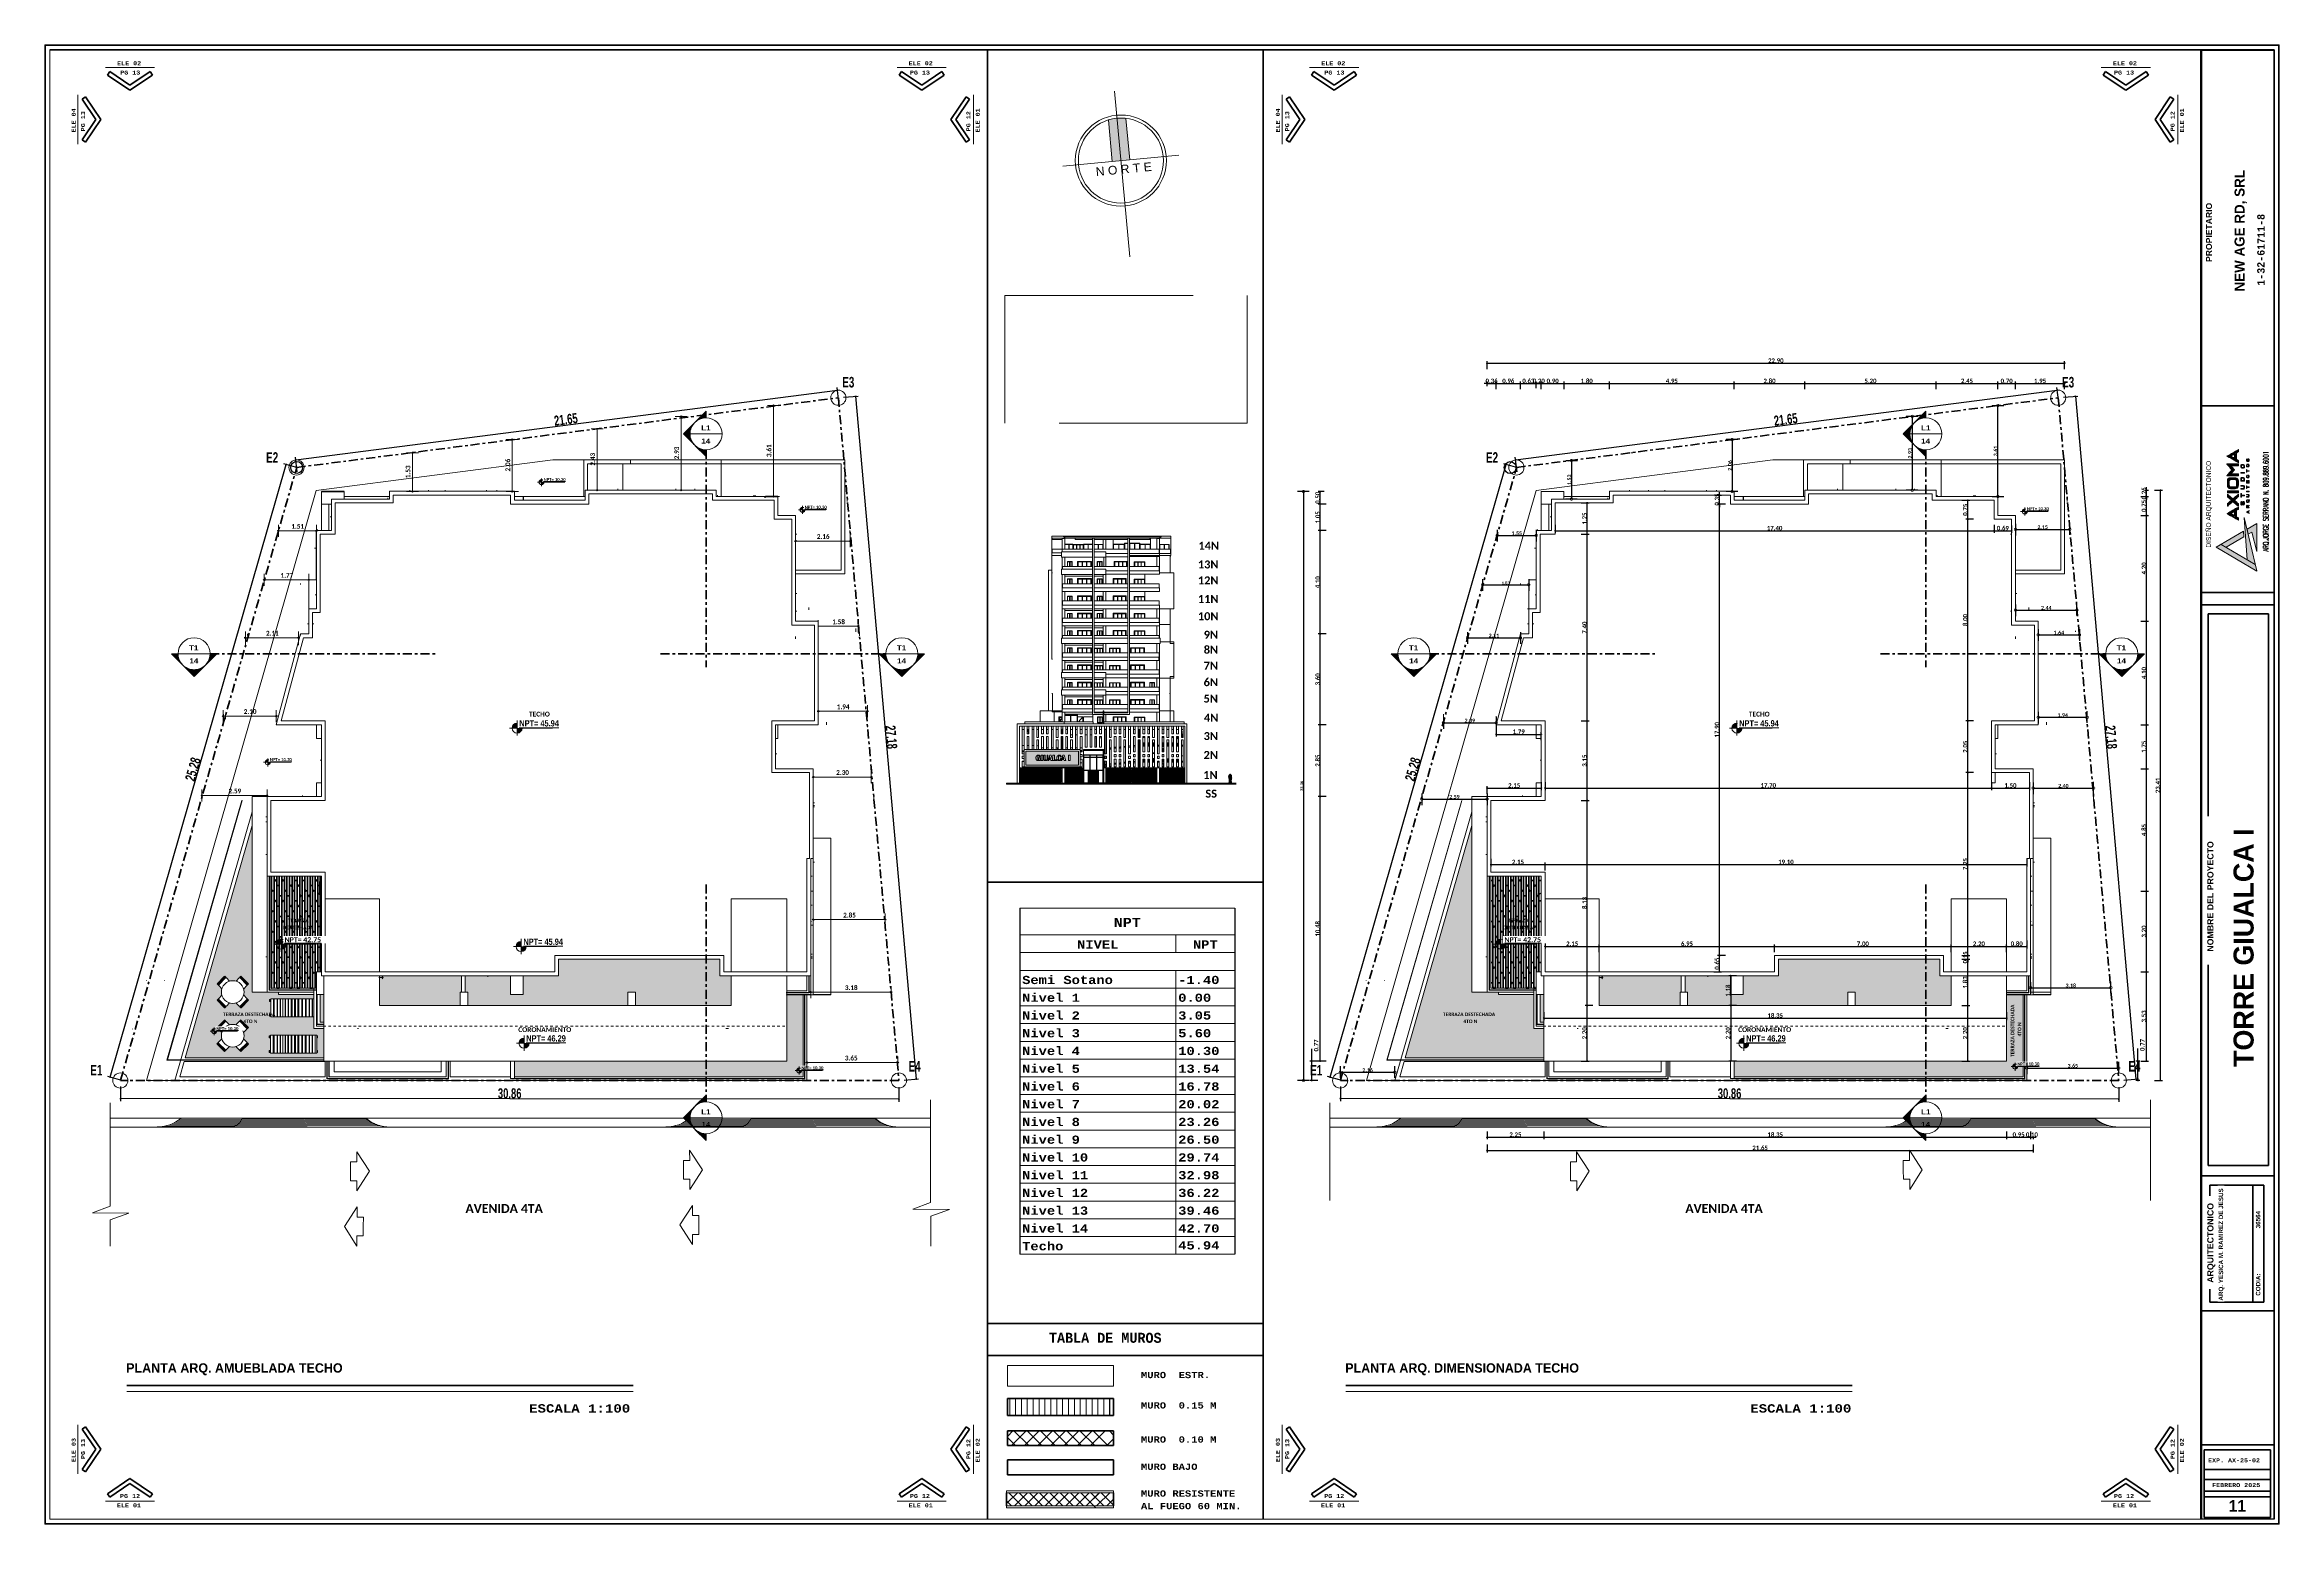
# Model space of a CAD drawing. Header units: metres. Extents: x -144 to 1000, y -717 to 29.
# Drawn here: x 911.8 to 1000.4, y -589.1 to -530.5 of the extents above; entities that cross this region are included whole.
import ezdxf

# ---------------------------------------------------------------- set-up
doc = ezdxf.new("R2010")
doc.units = ezdxf.units.M
for name, pattern in [('Basculante', [0.11625, 0.075, -0.04125]), ('Dash Dot 3_16_', [0.595313, 0.357187, -0.119063, 0, -0.119063]), ('Derribado', [0.36, 0.24, -0.12]), ('Trazo', [0.45, 0.225, -0.225])]:
    doc.linetypes.add(name, pattern=pattern)
doc.layers.get('0').update_dxf_attribs({"color": 1})
doc.layers.get('Defpoints').update_dxf_attribs({"color": 1})
for name, color, linetype, lineweight in [('A-ANNO-DIMS', 1, 'Continuous', 9), ('A-DETL', 1, 'Continuous', 9), ('A-DETL-GENF', 1, 'Continuous', 9), ('A-DETL-THIN', 1, 'Continuous', 9), ('A-DETL-WIDE', 1, 'Continuous', 100), ('A-DOOR', 1, 'Continuous', 9), ('A-DOOR-FRAM', 1, 'Continuous', 9), ('A-DOOR-GLAZ', 1, 'Continuous', 9), ('A-DOOR-HDLN', 1, 'Trazo', 20), ('A-FLOR', 2, 'Continuous', 9), ('A-FLOR-HRAL', 1, 'Continuous', 9), ('A-FLOR-PATT', 8, 'Continuous', 50), ('A-GENM', 1, 'Continuous', 9), ('A-GLAZ', 1, 'Continuous', 9), ('A-GLAZ-CWMG', 1, 'Continuous', 9), ('A-WALL', 4, 'Continuous', 9), ('AX-065-C-SOLAR$0$hatch_polil', 1, 'Continuous', 18), ('AX-065-C-SOLAR$0$TEXT50', 1, 'Continuous', 18), ('C-PRKG', 2, 'Continuous', 9), ('G-ANNO-DIMS', 1, 'Continuous', 9), ('G-ANNO-SCHD', 1, 'Continuous', 9), ('G-ANNO-SYMB', 1, 'Continuous', 9), ('G-ANNO-TEXT', 2, 'Continuous', 9), ('G-ANNO-TTLB', 3, 'Continuous', 18), ('G-ANNO-TTLB-WIDE', 1, 'Continuous', 70), ('G-IMPT', 1, 'Continuous', 9), ('I-FURN', 2, 'Continuous', 9), ('S-BEAM', 1, 'Continuous', 9), ('S-BEAM-HDLN', 7, 'Trazo', 9), ('S-COLS', 7, 'Continuous', 9)]:
    doc.layers.add(name, color=color, linetype=linetype, lineweight=lineweight)
doc.layers.add('A-WALL-PATT', color=7, linetype='Continuous', lineweight=35, true_color=0x9c9c9c)
doc.layers.add('NORTE_dwg', color=7, linetype='Continuous', lineweight=18, true_color=0x767676)
doc.styles.add('Arial', font='arial.ttf', dxfattribs={"height": 0.433594})
doc.styles.add('Arial Black', font='', dxfattribs={"height": 0.15})
doc.styles.add('Arial Black_B', font='ariblk.ttf', dxfattribs={"width": 0.9, "height": 0.1875})
doc.styles.add('Arial_2', font='arial.ttf', dxfattribs={"height": 0.095973})
doc.styles.add('Arial_B', font='arialbd.ttf', dxfattribs={"height": 0.0025})
doc.styles.add('Arial_B_1', font='arialbd.ttf', dxfattribs={"height": 0.001786})
doc.styles.add('Britannic Bold_B', font='', dxfattribs={"width": 0.7})
doc.styles.add('Britannic Bold_B_1', font='', dxfattribs={"width": 0.7, "height": 0.4})
doc.styles.add('Britannic Bold_B_4', font='', dxfattribs={"height": 0.004465})
doc.styles.add('Britannic Bold_B_5', font='', dxfattribs={"height": 0.006})
doc.styles.add('Britannic Bold_B_6', font='', dxfattribs={"height": 0.005})
doc.styles.add('Britannic Bold_B_8', font='', dxfattribs={"height": 0.006})
doc.styles.add('Calibri_B', font='calibrib.ttf', dxfattribs={"height": 0.165})
doc.styles.add('Calibri_B_1', font='calibrib.ttf', dxfattribs={"height": 0.135})
doc.styles.add('Calibri_B_2', font='calibrib.ttf', dxfattribs={"height": 0.135})
doc.styles.add('Calibri_B_3', font='calibrib.ttf', dxfattribs={"height": 0.15})
doc.styles.add('Calibri_B_4', font='calibrib.ttf', dxfattribs={"height": 0.1125})
doc.styles.add('Calibri_B_7', font='calibrib.ttf', dxfattribs={"width": 0.8, "height": 0.18})
doc.styles.add('Courier New_B_2', font='courbd.ttf', dxfattribs={"height": 0.0016})
doc.styles.add('Courier New_B_3', font='courbd.ttf', dxfattribs={"height": 0.2625})
doc.styles.add('Courier New_B_4', font='courbd.ttf', dxfattribs={"height": 0.001587})
doc.styles.add('Courier New_B_5', font='courbd.ttf', dxfattribs={"width": 0.8, "height": 0.51})
doc.styles.add('Courier New_B_6', font='courbd.ttf', dxfattribs={"height": 0.002})
doc.styles.add('Courier New_B_8', font='courbd.ttf', dxfattribs={"height": 0.0035})
doc.styles.add('Courier New_B_9', font='courbd.ttf', dxfattribs={"height": 0.003591})
doc.styles.add('RomanD', font='romand__.ttf', dxfattribs={"width": 0.6, "height": 0.002084})
doc.styles.get('Arial Black').set_extended_font_data('Arial Black')
doc.styles.get('Britannic Bold_B').set_extended_font_data('Britannic Bold', bold=True)
doc.styles.get('Britannic Bold_B_1').set_extended_font_data('Britannic Bold', bold=True)
doc.styles.get('Britannic Bold_B_4').set_extended_font_data('Britannic Bold', bold=True)
doc.styles.get('Britannic Bold_B_5').set_extended_font_data('Britannic Bold', bold=True)
doc.styles.get('Britannic Bold_B_6').set_extended_font_data('Britannic Bold', bold=True)
doc.styles.get('Britannic Bold_B_8').set_extended_font_data('Britannic Bold', bold=True)
doc.dimstyles.new('LINDEROS', dxfattribs={"dimscale": 0.3048, "dimtxt": 0.406749, "dimasz": 0.393701, "dimexe": 0.328084, "dimexo": 0.0625, "dimgap": 0.032808, "dimtad": 1, "dimrnd": 0.01, "dimzin": 0, "dimdsep": 46, "dimtxsty": 'Britannic Bold_B_1', "dimblk1": 'DOTSMALL', "dimblk2": 'DOTSMALL', "dimsah": 1, "dimcen": 0.09, "dimazin": 0, "dimtfac": 1, "dimtdec": 4, "dimtix": 1, "dimtmove": 0, "dimatfit": 3, "dimfxl": 1.64042, "dimfxlon": 1, "dimtvp": 1, "dimtolj": 1, "dimtzin": 0, "dimarcsym": 2})
doc.dimstyles.new('STANDARD_02', dxfattribs={"dimscale": 0.3048, "dimtxt": 0.200149, "dimasz": 0.393701, "dimexe": 0.262467, "dimexo": 0.0625, "dimgap": 0.032808, "dimtad": 1, "dimrnd": 0.01, "dimzin": 0, "dimdsep": 46, "dimtxsty": 'Calibri_B_7', "dimblk1": 'DOTSMALL', "dimblk2": 'DOTSMALL', "dimsah": 1, "dimcen": 0.09, "dimazin": 0, "dimtfac": 1, "dimtdec": 4, "dimtix": 1, "dimtmove": 0, "dimatfit": 3, "dimfxl": 0.82021, "dimfxlon": 1, "dimtvp": 1, "dimtolj": 1, "dimtzin": 0, "dimarcsym": 2})
doc.dimstyles.new('STANDARD_02_1', dxfattribs={"dimscale": 0.3048, "dimtxt": 0.200149, "dimasz": 0.393701, "dimexe": 0.262467, "dimexo": 0.0625, "dimgap": 0.032808, "dimtad": 1, "dimrnd": 0.01, "dimzin": 0, "dimdsep": 46, "dimtxsty": 'Calibri_B_7', "dimblk1": 'DOTSMALL', "dimblk2": 'DOTSMALL', "dimsah": 1, "dimcen": 0.09, "dimazin": 0, "dimtfac": 1, "dimtdec": 4, "dimtix": 1, "dimtmove": 0, "dimatfit": 3, "dimfxl": 0.82021, "dimfxlon": 1, "dimtvp": 1, "dimtolj": 1, "dimtzin": 0, "dimarcsym": 2})
doc.dimstyles.new('STANDARD_04', dxfattribs={"dimscale": 0.3048, "dimtxt": 0.23547, "dimasz": 0.656168, "dimexe": 0.787402, "dimexo": 0.0625, "dimgap": 0.032808, "dimtad": 1, "dimrnd": 0.01, "dimzin": 0, "dimdsep": 46, "dimtxsty": 'Calibri_B_4', "dimblk1": 'DOTSMALL', "dimblk2": 'DOTSMALL', "dimsah": 1, "dimcen": 0.09, "dimazin": 0, "dimtfac": 1, "dimtdec": 4, "dimtix": 1, "dimtmove": 0, "dimatfit": 3, "dimfxl": 0.787402, "dimfxlon": 1, "dimtvp": 1, "dimtolj": 1, "dimtzin": 0, "dimarcsym": 2})
doc.dimstyles.new('STANDARD_05', dxfattribs={"dimscale": 0.3048, "dimtxt": 0.223696, "dimasz": 0.656168, "dimexe": 0.787402, "dimexo": 0.0625, "dimgap": 0.032808, "dimtad": 1, "dimrnd": 0.01, "dimzin": 0, "dimdsep": 46, "dimtxsty": 'Calibri_B_3', "dimblk1": 'DOTSMALL', "dimblk2": 'DOTSMALL', "dimsah": 1, "dimcen": 0.09, "dimazin": 0, "dimtfac": 1, "dimtdec": 4, "dimtix": 1, "dimtmove": 0, "dimatfit": 3, "dimfxl": 0.787402, "dimfxlon": 1, "dimtvp": 1, "dimtolj": 1, "dimtzin": 0, "dimarcsym": 2})
doc.dimstyles.new('STANDARD_05_1', dxfattribs={"dimscale": 0.3048, "dimtxt": 0.223696, "dimasz": 0.656168, "dimexe": 0.787402, "dimexo": 0.0625, "dimgap": 0.032808, "dimtad": 1, "dimrnd": 0.01, "dimzin": 0, "dimdsep": 46, "dimtxsty": 'Calibri_B_3', "dimblk1": 'DOTSMALL', "dimblk2": 'DOTSMALL', "dimsah": 1, "dimcen": 0.09, "dimazin": 0, "dimtfac": 1, "dimtdec": 4, "dimtix": 1, "dimtmove": 1, "dimatfit": 3, "dimfxl": 0.787402, "dimfxlon": 1, "dimtvp": 1, "dimtolj": 1, "dimtzin": 0, "dimarcsym": 2})

# ---------------------------------------------------------------- blocks, each defined once
blk = doc.blocks.new('Bajo Derecha A2 - 00-LOGO ACROMATICO_dwg-1898258-INDICE Y PORTADA')
at = {"layer": 'G-IMPT', "lineweight": 9}
h = blk.add_hatch(color=256, dxfattribs=at)
edge = h.paths.add_edge_path()
edge.add_spline(control_points=[(2.87733, -17.94751), (2.87727, -17.94752), (2.87839, -17.94689), (2.87544, -17.94859), (2.87467, -17.94903), (2.87104, -17.95112), (2.87406, -17.94991), (2.87182, -17.94959), (2.87331, -17.95042), (2.87385, -17.95074), (2.87427, -17.95098), (2.87485, -17.95132), (2.87571, -17.95181), (2.87603, -17.952), (2.8764, -17.95221), (2.87733, -17.95275), (2.87726, -17.95273), (2.87733, -17.95273)], knot_values=[-1, -1, -1, -1, -0.854167, -0.833333, -0.791667, -0.770833, -0.572917, -0.375, -0.354167, -0.333333, -0.3125, -0.291667, -0.25, -0.208333, -0.1875, -0.166667, 0, 0, 0, 0], degree=3, periodic=0)
edge.add_spline(control_points=[(2.87733, -17.95273), (2.87734, -17.95274), (2.87734, -17.95279), (2.87734, -17.9522), (2.87735, -17.95186), (2.87736, -17.95186), (2.87717, -17.95175), (2.87697, -17.95164), (2.87679, -17.95154), (2.87658, -17.95139), (2.87657, -17.9516), (2.87656, -17.95115), (2.87656, -17.9508), (2.87657, -17.95035), (2.87657, -17.94901), (2.87657, -17.94885), (2.87655, -17.94885), (2.87674, -17.94874), (2.877, -17.94859), (2.8773, -17.94841), (2.87734, -17.94847), (2.87735, -17.94824), (2.87734, -17.94805), (2.87734, -17.94745), (2.87734, -17.9475), (2.87733, -17.94751)], knot_values=[-1, -1, -1, -1, -0.895833, -0.875, -0.854167, -0.78125, -0.75, -0.729167, -0.708333, -0.682292, -0.625, -0.614583, -0.604167, -0.583333, -0.5625, -0.494792, -0.333333, -0.291667, -0.270833, -0.239583, -0.174479, -0.145833, -0.125, -0.104167, 0, 0, 0, 0], degree=3, periodic=0)
edge = h.paths.add_edge_path()
edge.add_spline(control_points=[(2.8744, -17.95015), (2.87434, -17.95011), (2.87399, -17.95033), (2.87526, -17.94959), (2.87682, -17.94872), (2.87574, -17.94884), (2.87579, -17.94969), (2.87579, -17.94991), (2.87579, -17.95005), (2.87579, -17.95013)], knot_values=[-1, -1, -1, -1, -0.666667, -0.619048, -0.571429, -0.142857, -0.095238, -0.047619, 0, 0, 0, 0], degree=3, periodic=0)
edge.add_spline(control_points=[(2.87579, -17.95013), (2.87579, -17.9502), (2.87579, -17.95036), (2.87576, -17.95123), (2.87642, -17.95131), (2.87543, -17.95075), (2.87441, -17.95016), (2.87442, -17.95017), (2.8744, -17.95015)], knot_values=[-1, -1, -1, -1, -0.941176, -0.882353, -0.352941, -0.294118, -0.235294, 0, 0, 0, 0], degree=3, periodic=0)
h = blk.add_hatch(color=256, dxfattribs=at)
edge = h.paths.add_edge_path()
edge.add_line((2.87273, -17.95329), (2.87373, -17.95443))
edge.add_line((2.87373, -17.95443), (2.87472, -17.95558))
edge.add_spline(control_points=[(2.87442, -17.95403), (2.87449, -17.95403), (2.8744, -17.95403), (2.87487, -17.95403), (2.87535, -17.95403), (2.87588, -17.95403), (2.8764, -17.95403), (2.87703, -17.95403), (2.8774, -17.95402), (2.87734, -17.95414), (2.87734, -17.95385), (2.87736, -17.95358), (2.87724, -17.95327), (2.87807, -17.95325), (2.87662, -17.95325), (2.87561, -17.95325), (2.87483, -17.95325), (2.87407, -17.95325), (2.87344, -17.95325), (2.87173, -17.95326), (2.87277, -17.95322), (2.87273, -17.95329)], knot_values=[0, 0, 0, 0, 0.104167, 0.125, 0.145833, 0.166667, 0.1875, 0.208333, 0.25, 0.419271, 0.479167, 0.520833, 0.5625, 0.661458, 0.6875, 0.708333, 0.729167, 0.75, 0.770833, 0.791667, 1, 1, 1, 1], degree=3, periodic=0)
edge = h.paths.add_edge_path()
edge.add_spline(control_points=[(2.87576, -17.95558), (2.87566, -17.95569), (2.87552, -17.95586), (2.87532, -17.9561), (2.87516, -17.95629), (2.87495, -17.95654), (2.87467, -17.95684), (2.87438, -17.95722), (2.87422, -17.95716), (2.87445, -17.95714), (2.87468, -17.95715), (2.875, -17.95715), (2.87551, -17.95715), (2.87608, -17.95715), (2.87647, -17.95715), (2.8767, -17.95715), (2.877, -17.95713), (2.87721, -17.95709), (2.87737, -17.95718), (2.87738, -17.95738), (2.87734, -17.95759), (2.87736, -17.95775), (2.87754, -17.95787), (2.87719, -17.95795), (2.8764, -17.95795), (2.87541, -17.95793), (2.87477, -17.95793), (2.87423, -17.95793), (2.87353, -17.95793), (2.87304, -17.95793), (2.87274, -17.95793)], knot_values=[0, 0, 0, 0, 0.055556, 0.083333, 0.111111, 0.138889, 0.180556, 0.215278, 0.305556, 0.333333, 0.347222, 0.361111, 0.388889, 0.416667, 0.4375, 0.451389, 0.472222, 0.527778, 0.576389, 0.611111, 0.645833, 0.694444, 0.756944, 0.777778, 0.833333, 0.861111, 0.888889, 0.916667, 0.944444, 1, 1, 1, 1], degree=3, periodic=0)
edge.add_spline(control_points=[(2.87274, -17.95793), (2.87271, -17.95793), (2.87275, -17.95787), (2.87297, -17.95762), (2.8736, -17.9569), (2.87395, -17.95649), (2.87432, -17.95607), (2.87472, -17.9556), (2.87473, -17.9556), (2.87472, -17.95558)], knot_values=[0, 0, 0, 0, 0.214286, 0.285714, 0.428571, 0.5, 0.571429, 0.75, 1, 1, 1, 1], degree=3, periodic=0)
edge.add_line((2.87576, -17.95558), (2.8751, -17.95481))
edge.add_line((2.8751, -17.95481), (2.87442, -17.95403))
h = blk.add_hatch(color=256, dxfattribs=at)
edge = h.paths.add_edge_path()
edge.add_spline(control_points=[(2.87898, -17.95494), (2.87893, -17.95494), (2.87882, -17.95494), (2.87871, -17.95494), (2.87846, -17.9549), (2.87834, -17.95477), (2.87824, -17.95459), (2.87826, -17.95439), (2.87825, -17.9542), (2.87826, -17.95401), (2.87824, -17.95381), (2.87833, -17.95363), (2.87847, -17.95348), (2.87884, -17.95342), (2.87878, -17.95345), (2.87936, -17.95345), (2.87927, -17.95343), (2.87954, -17.9535), (2.87969, -17.95363), (2.87974, -17.95381), (2.87975, -17.954), (2.87976, -17.95418), (2.87975, -17.95436), (2.87975, -17.95455), (2.87971, -17.95472), (2.87959, -17.95486), (2.87942, -17.95493), (2.87918, -17.95496), (2.87908, -17.95494), (2.87898, -17.95494)], knot_values=[0, 0, 0, 0, 0.052083, 0.09375, 0.119792, 0.145833, 0.169271, 0.197917, 0.229167, 0.252604, 0.28125, 0.3125, 0.338542, 0.369792, 0.5, 0.541667, 0.630208, 0.664062, 0.697917, 0.729167, 0.75, 0.770833, 0.791667, 0.8125, 0.838542, 0.864583, 0.895833, 0.927083, 1, 1, 1, 1], degree=3, periodic=0)
edge.add_line((2.87898, -17.95494), (2.87898, -17.95494))
edge.add_line((2.87898, -17.95494), (2.87898, -17.95494))
edge = h.paths.add_edge_path()
edge.add_line((2.879, -17.95468), (2.879, -17.95468))
edge.add_line((2.879, -17.95468), (2.879, -17.95468))
edge.add_spline(control_points=[(2.879, -17.95468), (2.87893, -17.95468), (2.87881, -17.95468), (2.8786, -17.95467), (2.87851, -17.95459), (2.87852, -17.95436), (2.87852, -17.95418), (2.87852, -17.954), (2.87851, -17.9538), (2.87864, -17.9537), (2.87877, -17.95371), (2.8789, -17.95371), (2.87915, -17.95371), (2.87935, -17.95371), (2.87947, -17.95378), (2.87949, -17.95397), (2.87948, -17.95417), (2.87948, -17.95456), (2.87953, -17.95449), (2.87937, -17.9547), (2.87917, -17.95467), (2.87905, -17.95468), (2.879, -17.95468)], knot_values=[-1, -1, -1, -1, -0.9375, -0.885417, -0.828125, -0.796875, -0.770833, -0.744792, -0.713542, -0.65625, -0.578125, -0.520833, -0.479167, -0.442708, -0.390625, -0.354167, -0.322917, -0.291667, -0.167969, -0.104167, -0.046875, 0, 0, 0, 0], degree=3, periodic=0)
h = blk.add_hatch(color=256, dxfattribs=at)
edge = h.paths.add_edge_path()
edge.add_spline(control_points=[(2.88134, -17.95227), (2.88126, -17.95229), (2.88128, -17.95217), (2.88142, -17.95196), (2.88141, -17.95159), (2.88145, -17.95158), (2.88132, -17.95135), (2.88116, -17.95145), (2.88117, -17.95167), (2.88116, -17.9519), (2.88119, -17.95192), (2.88111, -17.95217), (2.88096, -17.95227), (2.88077, -17.95229), (2.88059, -17.95219), (2.88054, -17.952), (2.88052, -17.9518), (2.88053, -17.95157), (2.88056, -17.95139), (2.88066, -17.95125), (2.88077, -17.95122), (2.88084, -17.95123)], knot_values=[-1, -1, -1, -1, -0.770833, -0.710938, -0.677083, -0.578125, -0.505208, -0.4375, -0.395833, -0.354167, -0.290365, -0.260417, -0.229167, -0.197917, -0.166667, -0.135417, -0.114583, -0.088542, -0.0625, -0.03125, 0, 0, 0, 0], degree=3, periodic=0)
edge.add_spline(control_points=[(2.88084, -17.95123), (2.88087, -17.95133), (2.88075, -17.95131), (2.88073, -17.9516), (2.88073, -17.95191), (2.88071, -17.95206), (2.88094, -17.95212), (2.88098, -17.95192), (2.88098, -17.95181), (2.88096, -17.95155), (2.88101, -17.95135), (2.88119, -17.9512), (2.88142, -17.95122), (2.8816, -17.9514), (2.8816, -17.95144), (2.8816, -17.95169), (2.88161, -17.95189), (2.88159, -17.95207), (2.88151, -17.95222), (2.8814, -17.95226), (2.88134, -17.95227)], knot_values=[-1, -1, -1, -1, -0.796875, -0.75, -0.71875, -0.65625, -0.578125, -0.498698, -0.4375, -0.395833, -0.354167, -0.3125, -0.270833, -0.229167, -0.15625, -0.119792, -0.09375, -0.0625, -0.03125, 0, 0, 0, 0], degree=3, periodic=0)
h = blk.add_hatch(color=256, dxfattribs=at)
edge = h.paths.add_edge_path()
edge.add_spline(control_points=[(2.87734, -17.96092), (2.87734, -17.961), (2.87734, -17.96115), (2.87734, -17.96136), (2.87734, -17.96157), (2.87736, -17.96178), (2.87733, -17.962), (2.87727, -17.96226), (2.87716, -17.96254), (2.87698, -17.96275), (2.87679, -17.96291), (2.87662, -17.96302), (2.87644, -17.96308), (2.87624, -17.96313), (2.87604, -17.96313), (2.87584, -17.96314), (2.87571, -17.96313), (2.87541, -17.96313), (2.87517, -17.96313), (2.87496, -17.96314), (2.87478, -17.96314), (2.8746, -17.96314), (2.87442, -17.96313), (2.87425, -17.96312), (2.87408, -17.96312), (2.8739, -17.96309), (2.87375, -17.96305), (2.8736, -17.96297), (2.87345, -17.96287), (2.87331, -17.96275), (2.87317, -17.96261), (2.87307, -17.96246), (2.87299, -17.96226), (2.87295, -17.96213), (2.87293, -17.96197), (2.87292, -17.96168), (2.87293, -17.96141), (2.87293, -17.96115), (2.87293, -17.96092), (2.87293, -17.96066), (2.8729, -17.96037), (2.8729, -17.96006), (2.87293, -17.95982), (2.87303, -17.95958), (2.87316, -17.95933), (2.8733, -17.95914), (2.87346, -17.95896), (2.87362, -17.95885), (2.87384, -17.95878), (2.87407, -17.95874), (2.87434, -17.95867), (2.87422, -17.95872), (2.87464, -17.95871), (2.87539, -17.95872), (2.87579, -17.95872), (2.87596, -17.95872), (2.8762, -17.95873), (2.87617, -17.95869), (2.87648, -17.95879), (2.87672, -17.95888), (2.87688, -17.95901), (2.87701, -17.95918), (2.87714, -17.95939), (2.87725, -17.9596), (2.87733, -17.9598), (2.87738, -17.95998), (2.87736, -17.96018), (2.87734, -17.96036), (2.87735, -17.96062), (2.87734, -17.9608), (2.87734, -17.96092)], knot_values=[0, 0, 0, 0, 0.019231, 0.033654, 0.048077, 0.067308, 0.079327, 0.096154, 0.115385, 0.134615, 0.149038, 0.163462, 0.182692, 0.201923, 0.221154, 0.240385, 0.269231, 0.288462, 0.307692, 0.317308, 0.326923, 0.336538, 0.346154, 0.355769, 0.365385, 0.375, 0.384615, 0.394231, 0.403846, 0.413462, 0.425481, 0.442308, 0.461538, 0.480769, 0.5, 0.509615, 0.519231, 0.528846, 0.536058, 0.543269, 0.557692, 0.567308, 0.576923, 0.586538, 0.596154, 0.605769, 0.612981, 0.625, 0.634615, 0.644231, 0.658654, 0.706731, 0.721154, 0.769231, 0.778846, 0.793269, 0.808894, 0.84375, 0.860577, 0.875, 0.884615, 0.894231, 0.903846, 0.913462, 0.920673, 0.932692, 0.947115, 0.959135, 0.971154, 1, 1, 1, 1], degree=3, periodic=0)
edge.add_line((2.87734, -17.96092), (2.87734, -17.96092))
edge.add_line((2.87734, -17.96092), (2.87734, -17.96092))
edge = h.paths.add_edge_path()
edge.add_spline(control_points=[(2.87371, -17.96092), (2.87371, -17.96062), (2.87371, -17.96023), (2.87371, -17.95987), (2.87377, -17.95975), (2.87393, -17.95958), (2.87407, -17.95951), (2.87435, -17.95949), (2.87399, -17.9595), (2.87497, -17.9595), (2.87561, -17.9595), (2.87622, -17.95951), (2.87596, -17.95945), (2.87632, -17.95956), (2.87649, -17.95972), (2.87663, -17.96017), (2.87656, -17.95988), (2.87657, -17.96034), (2.87656, -17.96064), (2.87656, -17.96083), (2.87656, -17.96093)], knot_values=[-1, -1, -1, -1, -0.947917, -0.916667, -0.854167, -0.802083, -0.75, -0.682292, -0.583333, -0.541667, -0.5, -0.447917, -0.34375, -0.3125, -0.28125, -0.244792, -0.125, -0.083333, -0.041667, 0, 0, 0, 0], degree=3, periodic=0)
edge.add_spline(control_points=[(2.87656, -17.96093), (2.87656, -17.96104), (2.87656, -17.96123), (2.87656, -17.9618), (2.87658, -17.96187), (2.87651, -17.96207), (2.87637, -17.96226), (2.87604, -17.96238), (2.87634, -17.96235), (2.87559, -17.96235), (2.87498, -17.96235), (2.87379, -17.96234), (2.87438, -17.9624), (2.87397, -17.9623), (2.87383, -17.96219), (2.87368, -17.96187), (2.87371, -17.96197), (2.87371, -17.96159), (2.87371, -17.96118), (2.87371, -17.96092)], knot_values=[-1, -1, -1, -1, -0.958333, -0.916667, -0.791667, -0.739583, -0.697917, -0.65625, -0.541667, -0.5, -0.458333, -0.416667, -0.290365, -0.260417, -0.229167, -0.1875, -0.083333, -0.041667, 0, 0, 0, 0], degree=3, periodic=0)
h = blk.add_hatch(color=256, dxfattribs=at)
edge = h.paths.add_edge_path()
edge.add_spline(control_points=[(2.87922, -17.96305), (2.87925, -17.96305), (2.87938, -17.96308), (2.8795, -17.96285), (2.87948, -17.96282), (2.87948, -17.96224), (2.87954, -17.96229), (2.8793, -17.96204), (2.8795, -17.96208), (2.87871, -17.96208), (2.87802, -17.96209), (2.87839, -17.96195), (2.87816, -17.96181), (2.87857, -17.96182), (2.87873, -17.96181), (2.87882, -17.96181)], knot_values=[-1, -1, -1, -1, -0.90625, -0.833333, -0.770833, -0.729167, -0.645833, -0.585938, -0.5, -0.458333, -0.416667, -0.25, -0.083333, -0.041667, 0, 0, 0, 0], degree=3, periodic=0)
edge.add_spline(control_points=[(2.87882, -17.96181), (2.8789, -17.96181), (2.87902, -17.96181), (2.8793, -17.96182), (2.87933, -17.96181), (2.87951, -17.96185), (2.87972, -17.96204), (2.87975, -17.96224), (2.87975, -17.96224), (2.87975, -17.96251), (2.87976, -17.96271), (2.87974, -17.96289), (2.87972, -17.96308), (2.87956, -17.96323), (2.87933, -17.96335), (2.87955, -17.9633), (2.87881, -17.96331), (2.87769, -17.9633), (2.87831, -17.96364), (2.87824, -17.96304), (2.87832, -17.96305), (2.87858, -17.96304), (2.8788, -17.96305), (2.879, -17.96305), (2.87914, -17.96305), (2.87922, -17.96305)], knot_values=[-1, -1, -1, -1, -0.958333, -0.927083, -0.864583, -0.822917, -0.791667, -0.751302, -0.6875, -0.65625, -0.635417, -0.614583, -0.585938, -0.5625, -0.53125, -0.458333, -0.416667, -0.395833, -0.161458, -0.123698, -0.080729, -0.0625, -0.041667, -0.020833, 0, 0, 0, 0], degree=3, periodic=0)
h = blk.add_hatch(color=256, dxfattribs=at)
edge = h.paths.add_edge_path()
edge.add_spline(control_points=[(2.879, -17.95861), (2.87892, -17.95861), (2.87878, -17.95862), (2.87857, -17.95862), (2.87845, -17.95868), (2.87831, -17.95881), (2.87826, -17.95896), (2.87825, -17.95906), (2.87825, -17.9594), (2.87825, -17.96009), (2.87834, -17.96008), (2.87808, -17.96012), (2.87861, -17.96011), (2.8788, -17.96011), (2.87893, -17.96011), (2.87899, -17.96011)], knot_values=[-1, -1, -1, -1, -0.958333, -0.90625, -0.833333, -0.770833, -0.703125, -0.65625, -0.625, -0.583333, -0.364583, -0.125, -0.083333, -0.041667, 0, 0, 0, 0], degree=3, periodic=0)
edge.add_spline(control_points=[(2.87899, -17.96011), (2.87909, -17.96011), (2.87932, -17.96011), (2.87967, -17.96013), (2.87976, -17.96), (2.87975, -17.96027), (2.87975, -17.95966), (2.87975, -17.95906), (2.87979, -17.9592), (2.87969, -17.95881), (2.87955, -17.95867), (2.87936, -17.95861), (2.87917, -17.95862), (2.87905, -17.95861), (2.879, -17.95861)], knot_values=[-1, -1, -1, -1, -0.916667, -0.833333, -0.635417, -0.458333, -0.416667, -0.375, -0.197917, -0.151042, -0.114583, -0.072917, -0.036458, 0, 0, 0, 0], degree=3, periodic=0)
edge = h.paths.add_edge_path()
edge.add_line((2.87899, -17.95985), (2.87899, -17.95985))
edge.add_line((2.87899, -17.95985), (2.87899, -17.95985))
edge.add_spline(control_points=[(2.87899, -17.95985), (2.87889, -17.95985), (2.8784, -17.95981), (2.87853, -17.96015), (2.87852, -17.95947), (2.87852, -17.95917), (2.87852, -17.95894), (2.8786, -17.95889), (2.87881, -17.95888), (2.87901, -17.95888), (2.8792, -17.95888), (2.87939, -17.95888), (2.87948, -17.95896), (2.87948, -17.95913), (2.87948, -17.95936), (2.87948, -17.95962), (2.87948, -17.95991), (2.87944, -17.95984), (2.87915, -17.95985), (2.87904, -17.95985), (2.87899, -17.95985)], knot_values=[-1, -1, -1, -1, -0.927083, -0.708333, -0.645833, -0.614583, -0.578125, -0.515625, -0.479167, -0.447917, -0.416667, -0.380208, -0.322917, -0.286458, -0.260417, -0.229167, -0.1875, -0.083333, -0.041667, 0, 0, 0, 0], degree=3, periodic=0)
h = blk.add_hatch(color=256, dxfattribs=at)
edge = h.paths.add_edge_path()
edge.add_line((2.8816, -17.96035), (2.8816, -17.96035))
edge.add_line((2.8816, -17.96035), (2.8816, -17.96035))
edge.add_spline(control_points=[(2.8816, -17.96035), (2.88163, -17.96046), (2.88167, -17.9607), (2.8816, -17.96089), (2.8814, -17.96089), (2.88123, -17.96087), (2.88106, -17.96088), (2.88088, -17.96088), (2.88027, -17.96086), (2.88055, -17.96122), (2.88053, -17.96061), (2.88054, -17.95972), (2.88049, -17.95997), (2.88072, -17.95959), (2.88074, -17.96004), (2.88073, -17.9603), (2.88073, -17.96052), (2.88071, -17.96068), (2.88086, -17.96074), (2.88098, -17.96063), (2.88098, -17.9604), (2.88097, -17.96016), (2.88098, -17.95991), (2.88112, -17.95974), (2.88118, -17.95987), (2.88117, -17.96006), (2.88117, -17.96034), (2.88116, -17.96079), (2.8812, -17.9606), (2.8814, -17.96082), (2.88142, -17.96051), (2.88142, -17.96022), (2.8814, -17.95947), (2.88146, -17.95985), (2.88162, -17.95986), (2.8816, -17.96016), (2.8816, -17.96028), (2.8816, -17.96035)], knot_values=[-1, -1, -1, -1, -0.982143, -0.957589, -0.941964, -0.929688, -0.919643, -0.910714, -0.901786, -0.821429, -0.8125, -0.803571, -0.736607, -0.678571, -0.660714, -0.651786, -0.638393, -0.607143, -0.553571, -0.517857, -0.497768, -0.482143, -0.455357, -0.424107, -0.375, -0.352679, -0.339286, -0.323661, -0.263393, -0.216518, -0.205357, -0.196429, -0.180804, -0.098214, -0.053571, -0.026786, 0, 0, 0, 0], degree=3, periodic=0)
h = blk.add_hatch(color=256, dxfattribs=at)
edge = h.paths.add_edge_path()
edge.add_spline(control_points=[(2.87438, -17.97304), (2.87439, -17.97307), (2.8742, -17.97295), (2.87501, -17.97342), (2.87665, -17.97433), (2.87576, -17.97477), (2.87579, -17.97338), (2.87579, -17.97302), (2.87579, -17.97262), (2.87579, -17.97225), (2.87579, -17.9723), (2.87579, -17.97223)], knot_values=[-1, -1, -1, -1, -0.833333, -0.791667, -0.75, -0.291667, -0.25, -0.208333, -0.166667, -0.125, 0, 0, 0, 0], degree=3, periodic=0)
edge.add_spline(control_points=[(2.87579, -17.97223), (2.87593, -17.97213), (2.87573, -17.97224), (2.87504, -17.97264), (2.87438, -17.97302), (2.87421, -17.97312), (2.87438, -17.97304)], knot_values=[-1, -1, -1, -1, -0.625, -0.5, -0.375, 0, 0, 0, 0], degree=3, periodic=0)
edge = h.paths.add_edge_path()
edge.add_spline(control_points=[(2.87732, -17.97042), (2.87733, -17.97045), (2.87734, -17.97055), (2.87734, -17.97072), (2.87736, -17.97092), (2.87738, -17.97113), (2.87735, -17.9713), (2.87718, -17.97145), (2.87694, -17.97156), (2.87638, -17.97184), (2.87658, -17.97138), (2.87656, -17.97184), (2.87657, -17.97278), (2.87657, -17.97362), (2.87657, -17.97484), (2.87647, -17.97416), (2.87673, -17.97442), (2.87691, -17.97451), (2.87705, -17.9746), (2.87728, -17.9747), (2.87735, -17.97481), (2.87734, -17.97493), (2.87735, -17.97523), (2.87734, -17.97556), (2.87734, -17.97563), (2.87734, -17.97564)], knot_values=[0, 0, 0, 0, 0.052083, 0.088542, 0.114583, 0.135417, 0.166667, 0.1875, 0.21875, 0.239583, 0.395833, 0.416667, 0.458333, 0.479167, 0.489583, 0.59375, 0.625, 0.65625, 0.6875, 0.729167, 0.791667, 0.84375, 0.875, 0.916667, 1, 1, 1, 1], degree=3, periodic=0)
edge.add_spline(control_points=[(2.87734, -17.97564), (2.87726, -17.97564), (2.87707, -17.97551), (2.87596, -17.97487), (2.87555, -17.97463), (2.8749, -17.97426), (2.87425, -17.97388), (2.87348, -17.97344), (2.87228, -17.97274), (2.87285, -17.97307), (2.87279, -17.97303)], knot_values=[0, 0, 0, 0, 0.375, 0.4375, 0.5, 0.5625, 0.625, 0.6875, 0.75, 1, 1, 1, 1], degree=3, periodic=0)
edge.add_line((2.87732, -17.97042), (2.87506, -17.97172))
edge.add_line((2.87506, -17.97172), (2.87279, -17.97303))
h = blk.add_hatch(color=256, dxfattribs=at)
edge = h.paths.add_edge_path()
edge.add_line((2.87734, -17.96527), (2.87623, -17.96623))
edge.add_line((2.87623, -17.96623), (2.87514, -17.96718))
edge.add_spline(control_points=[(2.87575, -17.96771), (2.87577, -17.96765), (2.87546, -17.96794), (2.87622, -17.96728), (2.8765, -17.96704), (2.87678, -17.96679), (2.8771, -17.96651), (2.87747, -17.96619), (2.87733, -17.96635), (2.87734, -17.96605), (2.87734, -17.96582), (2.87735, -17.96539), (2.87734, -17.96539), (2.87734, -17.96527)], knot_values=[0, 0, 0, 0, 0.208333, 0.25, 0.291667, 0.333333, 0.375, 0.416667, 0.583333, 0.645833, 0.708333, 0.791667, 1, 1, 1, 1], degree=3, periodic=0)
edge = h.paths.add_edge_path()
edge.add_spline(control_points=[(2.87575, -17.96771), (2.87579, -17.96775), (2.87568, -17.96765), (2.87654, -17.9684), (2.87725, -17.96901), (2.87725, -17.96911), (2.87735, -17.96881), (2.87734, -17.9694), (2.87734, -17.9696), (2.87734, -17.97016), (2.87735, -17.97008), (2.87733, -17.9701)], knot_values=[0, 0, 0, 0, 0.208333, 0.25, 0.291667, 0.447917, 0.666667, 0.708333, 0.75, 0.791667, 1, 1, 1, 1], degree=3, periodic=0)
edge.add_spline(control_points=[(2.87733, -17.9701), (2.87755, -17.9703), (2.87759, -17.97034), (2.87729, -17.97008), (2.87686, -17.96971), (2.87622, -17.96915), (2.87557, -17.96859), (2.87502, -17.96811), (2.87485, -17.96797), (2.87498, -17.96809), (2.87514, -17.96823)], knot_values=[0, 0, 0, 0, 0.25, 0.333333, 0.416667, 0.5, 0.583333, 0.666667, 0.833333, 1, 1, 1, 1], degree=3, periodic=0)
edge.add_spline(control_points=[(2.87514, -17.96823), (2.87478, -17.96853), (2.87406, -17.96915), (2.87332, -17.96979), (2.87295, -17.97011)], knot_values=[0, 0, 0, 0, 0.5, 1, 1, 1, 1], degree=3, periodic=0)
edge.add_spline(control_points=[(2.87295, -17.97011), (2.87291, -17.97007), (2.87293, -17.97013), (2.87293, -17.96964), (2.87293, -17.96942), (2.87295, -17.96901), (2.8728, -17.96922), (2.87316, -17.9689), (2.87348, -17.96862), (2.87377, -17.96837), (2.87405, -17.96813), (2.87481, -17.96747), (2.87448, -17.96775), (2.87453, -17.96771)], knot_values=[0, 0, 0, 0, 0.25, 0.291667, 0.333333, 0.416667, 0.583333, 0.625, 0.666667, 0.708333, 0.75, 0.791667, 1, 1, 1, 1], degree=3, periodic=0)
edge.add_spline(control_points=[(2.87453, -17.96771), (2.8745, -17.96766), (2.87455, -17.96771), (2.87424, -17.96744), (2.87398, -17.96721), (2.8737, -17.96697), (2.8734, -17.96671), (2.87288, -17.96626), (2.87309, -17.9664), (2.87292, -17.96643), (2.87293, -17.96602), (2.87293, -17.96566), (2.87293, -17.96543), (2.87293, -17.96531)], knot_values=[0, 0, 0, 0, 0.192308, 0.230769, 0.269231, 0.307692, 0.346154, 0.384615, 0.548077, 0.788462, 0.846154, 0.923077, 1, 1, 1, 1], degree=3, periodic=0)
edge.add_spline(control_points=[(2.87293, -17.96531), (2.87299, -17.96529), (2.87296, -17.9653), (2.87377, -17.966), (2.87417, -17.96634), (2.87444, -17.96658), (2.87511, -17.96716), (2.8751, -17.96714), (2.87514, -17.96718)], knot_values=[0, 0, 0, 0, 0.333333, 0.416667, 0.5, 0.583333, 0.666667, 1, 1, 1, 1], degree=3, periodic=0)
h = blk.add_hatch(color=256, dxfattribs=at)
edge = h.paths.add_edge_path()
edge.add_spline(control_points=[(2.87514, -17.9647), (2.87482, -17.9647), (2.87426, -17.9647), (2.87326, -17.9647), (2.87287, -17.9647), (2.87295, -17.96472), (2.87293, -17.96448), (2.87293, -17.96429), (2.87292, -17.96399), (2.87302, -17.96389), (2.873, -17.96393), (2.87326, -17.96392), (2.8738, -17.96392), (2.87438, -17.96392), (2.87484, -17.96392), (2.87515, -17.96392)], knot_values=[-1, -1, -1, -1, -0.958333, -0.916667, -0.895833, -0.78125, -0.708333, -0.625, -0.552083, -0.40625, -0.208333, -0.166667, -0.125, -0.083333, 0, 0, 0, 0], degree=3, periodic=0)
edge.add_spline(control_points=[(2.87515, -17.96392), (2.87533, -17.96392), (2.87569, -17.96392), (2.87622, -17.96392), (2.87743, -17.96393), (2.87734, -17.96387), (2.87734, -17.96418), (2.87737, -17.96449), (2.87704, -17.96482), (2.87868, -17.9647), (2.87679, -17.9647), (2.87619, -17.9647), (2.87569, -17.9647), (2.87532, -17.9647), (2.87514, -17.9647)], knot_values=[-1, -1, -1, -1, -0.952381, -0.904762, -0.857143, -0.660714, -0.595238, -0.52381, -0.380952, -0.095238, -0.071429, -0.047619, -0.02381, 0, 0, 0, 0], degree=3, periodic=0)
h = blk.add_hatch(color=256, dxfattribs=at)
edge = h.paths.add_edge_path()
edge.add_spline(control_points=[(2.87975, -17.96567), (2.87975, -17.96568), (2.87987, -17.96592), (2.8796, -17.96589), (2.87934, -17.9659), (2.87912, -17.96589), (2.87814, -17.9659), (2.87856, -17.96568), (2.87851, -17.96625), (2.87854, -17.96627), (2.87848, -17.9666), (2.87822, -17.96641), (2.87826, -17.96673), (2.87825, -17.96605), (2.87825, -17.96587), (2.87825, -17.96577)], knot_values=[-1, -1, -1, -1, -0.859375, -0.828125, -0.8125, -0.791667, -0.770833, -0.583333, -0.541667, -0.427083, -0.364583, -0.255208, -0.083333, -0.041667, 0, 0, 0, 0], degree=3, periodic=0)
edge.add_spline(control_points=[(2.87825, -17.96577), (2.87825, -17.96567), (2.87825, -17.96528), (2.87826, -17.96496), (2.87821, -17.96495), (2.87855, -17.96508), (2.87851, -17.96533), (2.87853, -17.96556), (2.87847, -17.96564), (2.87878, -17.96563), (2.879, -17.96563), (2.87923, -17.96563), (2.87985, -17.96563), (2.87973, -17.96562), (2.87975, -17.96567)], knot_values=[-1, -1, -1, -1, -0.958333, -0.84375, -0.619792, -0.5625, -0.520833, -0.46875, -0.369792, -0.333333, -0.291667, -0.25, -0.208333, 0, 0, 0, 0], degree=3, periodic=0)
h = blk.add_hatch(color=256, dxfattribs=at)
edge = h.paths.add_edge_path()
edge.add_spline(control_points=[(2.87974, -17.96861), (2.87975, -17.96873), (2.87976, -17.9689), (2.87975, -17.96911), (2.87975, -17.96929), (2.87972, -17.96947), (2.87956, -17.96962), (2.87927, -17.9698), (2.87933, -17.96953), (2.87928, -17.96948), (2.87949, -17.96935), (2.87948, -17.96916), (2.87949, -17.96889), (2.87948, -17.96863), (2.87943, -17.96848), (2.87919, -17.96847), (2.87912, -17.96869), (2.87914, -17.96866), (2.87913, -17.96904), (2.87914, -17.96925), (2.87911, -17.96945), (2.87902, -17.96958), (2.87883, -17.96971), (2.87861, -17.96972), (2.87841, -17.96963), (2.87828, -17.96946), (2.87825, -17.96929), (2.87825, -17.96911), (2.87825, -17.969), (2.87825, -17.96895)], knot_values=[-1, -1, -1, -1, -0.96875, -0.953125, -0.9375, -0.916667, -0.895833, -0.867188, -0.770833, -0.661458, -0.614583, -0.583333, -0.5625, -0.53125, -0.494792, -0.447917, -0.385417, -0.322917, -0.294271, -0.270833, -0.234375, -0.203125, -0.177083, -0.145833, -0.114583, -0.088542, -0.0625, -0.03125, 0, 0, 0, 0], degree=3, periodic=0)
edge.add_spline(control_points=[(2.87825, -17.96895), (2.87824, -17.96887), (2.87825, -17.96872), (2.87825, -17.9685), (2.87847, -17.96828), (2.87875, -17.96814), (2.87867, -17.96842), (2.87871, -17.96844), (2.8785, -17.9686), (2.87852, -17.96878), (2.87851, -17.96902), (2.87852, -17.96925), (2.87854, -17.9694), (2.87871, -17.96948), (2.8789, -17.96931), (2.87887, -17.96936), (2.87887, -17.96903), (2.87887, -17.9688), (2.87886, -17.9686), (2.8789, -17.96844), (2.87902, -17.96832), (2.8792, -17.96821), (2.8794, -17.96822), (2.87957, -17.96829), (2.8798, -17.96857), (2.87975, -17.96863), (2.87974, -17.96861)], knot_values=[-1, -1, -1, -1, -0.942708, -0.916667, -0.895833, -0.854167, -0.760417, -0.65625, -0.614583, -0.583333, -0.5625, -0.539062, -0.505208, -0.460938, -0.414062, -0.335938, -0.3125, -0.286458, -0.260417, -0.229167, -0.197917, -0.164062, -0.140625, -0.114583, -0.082031, 0, 0, 0, 0], degree=3, periodic=0)
h = blk.add_hatch(color=256, dxfattribs=at)
edge = h.paths.add_edge_path()
edge.add_spline(control_points=[(2.88159, -17.9697), (2.88162, -17.96987), (2.88181, -17.96974), (2.88136, -17.97019), (2.88104, -17.97051), (2.88106, -17.97049), (2.88102, -17.97053)], knot_values=[0, 0, 0, 0, 0.5, 0.611111, 0.722222, 1, 1, 1, 1], degree=3, periodic=0)
edge.add_spline(control_points=[(2.88102, -17.97053), (2.88101, -17.97056), (2.88106, -17.97056), (2.88168, -17.97055), (2.88151, -17.97066), (2.88173, -17.97075), (2.88132, -17.97075), (2.87976, -17.97071), (2.88061, -17.97123), (2.88053, -17.97017), (2.88054, -17.96996), (2.88055, -17.96989), (2.88069, -17.96971), (2.88089, -17.96967), (2.88106, -17.96976), (2.8812, -17.96996), (2.88118, -17.97005), (2.88119, -17.97008)], knot_values=[0, 0, 0, 0, 0.09375, 0.119792, 0.216146, 0.385417, 0.416667, 0.458333, 0.666667, 0.71875, 0.760417, 0.8125, 0.84375, 0.869792, 0.895833, 0.932292, 1, 1, 1, 1], degree=3, periodic=0)
edge.add_spline(control_points=[(2.88119, -17.97008), (2.88125, -17.97004), (2.88133, -17.96995), (2.88147, -17.96981), (2.88154, -17.96974), (2.88159, -17.9697)], knot_values=[0, 0, 0, 0, 0.4, 0.7, 1, 1, 1, 1], degree=3, periodic=0)
h = blk.add_hatch(color=256, dxfattribs=at)
h.paths.add_polyline_path([(2.8795, -17.98231), (2.87934, -17.98011), (2.87047, -17.98531), (2.87243, -17.98647)])
edge = h.paths.add_edge_path()
edge.add_line((2.88472, -17.97693), (2.8847, -17.97693))
edge.add_line((2.88472, -17.97693), (2.88472, -17.98816))
edge.add_line((2.88472, -17.98816), (2.88264, -17.98046))
edge.add_line((2.88264, -17.98046), (2.88127, -17.98126))
edge.add_line((2.88127, -17.98126), (2.88079, -17.97924))
edge.add_line((2.88079, -17.97924), (2.8847, -17.97693))
blk.add_hatch(color=256, dxfattribs=at).paths.add_polyline_path([(2.87963, -17.97455), (2.88408, -17.99333), (2.88086, -17.99143)])
h = blk.add_hatch(color=256, dxfattribs=at)
edge = h.paths.add_edge_path()
edge.add_line((2.87047, -17.98531), (2.88408, -17.99333))
edge.add_line((2.88408, -17.99333), (2.88469, -17.99589))
edge.add_line((2.88462, -17.99596), (2.88463, -17.99596))
edge.add_line((2.88463, -17.99596), (2.88465, -17.99596))
edge.add_line((2.88465, -17.99596), (2.88466, -17.99596))
edge.add_line((2.88466, -17.99596), (2.88467, -17.99595))
edge.add_line((2.88467, -17.99595), (2.88468, -17.99594))
edge.add_line((2.88468, -17.99594), (2.88469, -17.99593))
edge.add_line((2.88469, -17.99593), (2.88469, -17.99592))
edge.add_line((2.88469, -17.99592), (2.88469, -17.9959))
edge.add_line((2.88469, -17.9959), (2.88469, -17.99589))
edge.add_line((2.88462, -17.99596), (2.86849, -17.98647))
edge.add_line((2.86849, -17.98647), (2.87047, -17.98531))
blk.add_line((2.88408, -17.99333), (2.87047, -17.98531), dxfattribs=at)
at = {"layer": 'G-IMPT', "lineweight": 9, "flags": 128}
for points in [[(2.87243, -17.98647), (2.8795, -17.98231), (2.87934, -17.98011), (2.86849, -17.98647), (2.88462, -17.99596)], [(2.88469, -17.9959), (2.87963, -17.97455), (2.88086, -17.99143)]]:
    blk.add_lwpolyline(points, dxfattribs=at)
blk.add_lwpolyline([(2.88127, -17.98126), (2.88079, -17.97924), (2.8847, -17.97693), (2.8847, -17.98816), (2.88264, -17.98046)], close=True, dxfattribs=at)
at = {"layer": 'G-IMPT', "lineweight": 9}
blk.add_arc((2.88464, -17.99591), 0.0000548, 252.14358, 5.88745, dxfattribs=at)
for points, knots in [([(2.87273, -17.95329), (2.87275, -17.95324), (2.87278, -17.95325), (2.8728, -17.95325), (2.87289, -17.95325), (2.87298, -17.95325), (2.87307, -17.95325), (2.87444, -17.95325), (2.87581, -17.95325), (2.87718, -17.95325), (2.87736, -17.95325), (2.87734, -17.95323), (2.87734, -17.95342), (2.87734, -17.9536), (2.87734, -17.95378), (2.87734, -17.95396), (2.87734, -17.95403), (2.87734, -17.95403), (2.87727, -17.95403), (2.87723, -17.95403), (2.87719, -17.95403), (2.87715, -17.95403), (2.8763, -17.95403), (2.87545, -17.95403), (2.8746, -17.95403), (2.87455, -17.95403), (2.8745, -17.95403), (2.87442, -17.95403)], [19, 19, 19, 19, 20, 20, 20, 21, 21, 21, 22, 22, 22, 23, 23, 23, 24, 24, 24, 25, 25, 25, 26, 26, 26, 27, 27, 27, 28, 28, 28, 28]), ([(2.87733, -17.95273), (2.87728, -17.95273), (2.87724, -17.9527), (2.8772, -17.95267), (2.87667, -17.95237), (2.87614, -17.95206), (2.8756, -17.95175), (2.87472, -17.95124), (2.87383, -17.95073), (2.87294, -17.95022), (2.8729, -17.95019), (2.87287, -17.95017), (2.87283, -17.95015), (2.87281, -17.95013), (2.87281, -17.95011), (2.87283, -17.9501), (2.87286, -17.95008), (2.8729, -17.95006), (2.87293, -17.95004), (2.87435, -17.94922), (2.87577, -17.9484), (2.87719, -17.94758), (2.87723, -17.94755), (2.87728, -17.94752), (2.87733, -17.94751)], [0, 0, 0, 0, 1, 1, 1, 2, 2, 2, 3, 3, 3, 4, 4, 4, 5, 5, 5, 6, 6, 6, 7, 7, 7, 8, 8, 8, 8]), ([(2.8744, -17.95015), (2.87437, -17.95014), (2.87437, -17.95011), (2.87439, -17.9501), (2.87442, -17.95008), (2.87444, -17.95007), (2.87446, -17.95006), (2.87486, -17.94983), (2.87526, -17.9496), (2.87566, -17.94936), (2.87568, -17.94935), (2.8757, -17.94934), (2.87573, -17.94933), (2.87576, -17.94931), (2.87578, -17.94932), (2.87579, -17.94936), (2.87579, -17.94939), (2.87579, -17.94943), (2.87579, -17.94946), (2.87579, -17.94968), (2.87579, -17.94991), (2.87579, -17.95013)], [6, 6, 6, 6, 7, 7, 7, 8, 8, 8, 9, 9, 9, 10, 10, 10, 11, 11, 11, 12, 12, 12, 13, 13, 13, 13]), ([(2.87579, -17.95013), (2.87579, -17.95034), (2.87579, -17.95056), (2.87579, -17.95078), (2.87579, -17.95081), (2.87579, -17.95085), (2.87579, -17.95088), (2.87578, -17.95092), (2.87576, -17.95094), (2.87573, -17.95092), (2.87571, -17.95091), (2.8757, -17.9509), (2.87568, -17.95089), (2.87527, -17.95066), (2.87486, -17.95042), (2.87445, -17.95018), (2.87443, -17.95017), (2.87442, -17.95016), (2.8744, -17.95015)], [0, 0, 0, 0, 1, 1, 1, 2, 2, 2, 3, 3, 3, 4, 4, 4, 5, 5, 5, 6, 6, 6, 6]), ([(2.87733, -17.94751), (2.87734, -17.94753), (2.87734, -17.94753), (2.87734, -17.94754), (2.87734, -17.9478), (2.87734, -17.94807), (2.87734, -17.94833), (2.87734, -17.94838), (2.87732, -17.94841), (2.87728, -17.94843), (2.87708, -17.94854), (2.87689, -17.94866), (2.87669, -17.94877), (2.87666, -17.94879), (2.87663, -17.94881), (2.8766, -17.94882), (2.87658, -17.94884), (2.87657, -17.94886), (2.87657, -17.94888), (2.87657, -17.94892), (2.87657, -17.94895), (2.87657, -17.94899), (2.87657, -17.94974), (2.87657, -17.9505), (2.87657, -17.95126), (2.87657, -17.95144), (2.87655, -17.95139), (2.87669, -17.95148), (2.87689, -17.95159), (2.87708, -17.9517), (2.87728, -17.95182), (2.87732, -17.95184), (2.87734, -17.95187), (2.87734, -17.95192), (2.87734, -17.95218), (2.87734, -17.95244), (2.87734, -17.9527), (2.87734, -17.95271), (2.87734, -17.95272), (2.87733, -17.95273)], [8, 8, 8, 8, 9, 9, 9, 10, 10, 10, 11, 11, 11, 12, 12, 12, 13, 13, 13, 14, 14, 14, 15, 15, 15, 16, 16, 16, 17, 17, 17, 18, 18, 18, 19, 19, 19, 20, 20, 20, 21, 21, 21, 21]), ([(2.87898, -17.95494), (2.87888, -17.95494), (2.87879, -17.95494), (2.87869, -17.95494), (2.87845, -17.95495), (2.87825, -17.95473), (2.87825, -17.95451), (2.87826, -17.9543), (2.87825, -17.95409), (2.87825, -17.95388), (2.87825, -17.95367), (2.87843, -17.95347), (2.87863, -17.95345), (2.87868, -17.95345), (2.87872, -17.95345), (2.87877, -17.95345), (2.87892, -17.95345), (2.87908, -17.95345), (2.87924, -17.95345), (2.87929, -17.95345), (2.87934, -17.95345), (2.87939, -17.95346), (2.87955, -17.95348), (2.87972, -17.95364), (2.87974, -17.95381), (2.87976, -17.95407), (2.87977, -17.95433), (2.87973, -17.95459), (2.87971, -17.95479), (2.87954, -17.95493), (2.87934, -17.95494), (2.87922, -17.95495), (2.8791, -17.95494), (2.87898, -17.95494)], [0, 0, 0, 0, 1, 1, 1, 2, 2, 2, 3, 3, 3, 4, 4, 4, 5, 5, 5, 6, 6, 6, 7, 7, 7, 8, 8, 8, 9, 9, 9, 10, 10, 10, 11, 11, 11, 11]), ([(2.879, -17.95468), (2.8789, -17.95468), (2.8788, -17.95468), (2.8787, -17.95468), (2.87859, -17.95467), (2.87852, -17.95461), (2.87852, -17.95449), (2.87852, -17.95429), (2.87852, -17.9541), (2.87852, -17.9539), (2.87852, -17.95379), (2.87858, -17.95373), (2.87869, -17.95371), (2.87874, -17.95371), (2.87879, -17.95371), (2.87884, -17.95371), (2.87898, -17.95371), (2.87912, -17.95371), (2.87927, -17.95371), (2.87942, -17.95372), (2.87948, -17.95378), (2.87948, -17.95393), (2.87949, -17.95411), (2.87948, -17.95429), (2.87948, -17.95446), (2.87948, -17.95448), (2.87948, -17.9545), (2.87948, -17.95452), (2.87946, -17.95462), (2.8794, -17.95467), (2.87931, -17.95468), (2.87921, -17.95468), (2.8791, -17.95468), (2.879, -17.95468)], [0, 0, 0, 0, 1, 1, 1, 2, 2, 2, 3, 3, 3, 4, 4, 4, 5, 5, 5, 6, 6, 6, 7, 7, 7, 8, 8, 8, 9, 9, 9, 10, 10, 10, 11, 11, 11, 11]), ([(2.88134, -17.95227), (2.88131, -17.95228), (2.8813, -17.95227), (2.88129, -17.95224), (2.88129, -17.95221), (2.88129, -17.95218), (2.88129, -17.95214), (2.88129, -17.95212), (2.8813, -17.95209), (2.88133, -17.95208), (2.8814, -17.95205), (2.88142, -17.95199), (2.88142, -17.95191), (2.88141, -17.9518), (2.88141, -17.95169), (2.88141, -17.95157), (2.88141, -17.95156), (2.88142, -17.95154), (2.88141, -17.95153), (2.88141, -17.95146), (2.88136, -17.95141), (2.88129, -17.9514), (2.88123, -17.9514), (2.88117, -17.95145), (2.88117, -17.95153), (2.88116, -17.95163), (2.88117, -17.95174), (2.88117, -17.95185), (2.88117, -17.9519), (2.88117, -17.95196), (2.88116, -17.95201), (2.88114, -17.95216), (2.88102, -17.95227), (2.88087, -17.95228), (2.88072, -17.95229), (2.88058, -17.95219), (2.88055, -17.95204), (2.88052, -17.95185), (2.88052, -17.95164), (2.88055, -17.95144), (2.88058, -17.9513), (2.88069, -17.95123), (2.88084, -17.95123)], [13, 13, 13, 13, 14, 14, 14, 15, 15, 15, 16, 16, 16, 17, 17, 17, 18, 18, 18, 19, 19, 19, 20, 20, 20, 21, 21, 21, 22, 22, 22, 23, 23, 23, 24, 24, 24, 25, 25, 25, 26, 26, 26, 27, 27, 27, 27]), ([(2.8816, -17.9539), (2.8816, -17.95397), (2.8816, -17.95405), (2.8816, -17.95412), (2.88159, -17.95429), (2.88148, -17.95441), (2.88132, -17.95443), (2.88115, -17.95444), (2.88099, -17.95443), (2.88083, -17.95443), (2.88066, -17.95442), (2.88055, -17.9543), (2.88054, -17.95413), (2.88053, -17.95397), (2.88053, -17.95382), (2.88054, -17.95367), (2.88054, -17.95349), (2.88069, -17.95336), (2.88085, -17.95336), (2.881, -17.95337), (2.88115, -17.95336), (2.8813, -17.95337), (2.88148, -17.95337), (2.88159, -17.95349), (2.8816, -17.95368), (2.8816, -17.95375), (2.8816, -17.95383), (2.8816, -17.9539)], [0, 0, 0, 0, 1, 1, 1, 2, 2, 2, 3, 3, 3, 4, 4, 4, 5, 5, 5, 6, 6, 6, 7, 7, 7, 8, 8, 8, 9, 9, 9, 9]), ([(2.88084, -17.95123), (2.88086, -17.95126), (2.88085, -17.9513), (2.88085, -17.95134), (2.88086, -17.95137), (2.88084, -17.9514), (2.88081, -17.95141), (2.88076, -17.95143), (2.88073, -17.95148), (2.88073, -17.95154), (2.88073, -17.95168), (2.88073, -17.95182), (2.88073, -17.95197), (2.88073, -17.95201), (2.88075, -17.95205), (2.8808, -17.95207), (2.88088, -17.95211), (2.88096, -17.95206), (2.88097, -17.95198), (2.88098, -17.95194), (2.88097, -17.9519), (2.88097, -17.95186), (2.88098, -17.95174), (2.88097, -17.95162), (2.88098, -17.9515), (2.88098, -17.95137), (2.88109, -17.95125), (2.88122, -17.95122), (2.88135, -17.95119), (2.88149, -17.95125), (2.88156, -17.95137), (2.88159, -17.95141), (2.8816, -17.95146), (2.8816, -17.95151), (2.8816, -17.95167), (2.8816, -17.95183), (2.8816, -17.95198), (2.88159, -17.95213), (2.88148, -17.95225), (2.88134, -17.95227)], [0, 0, 0, 0, 1, 1, 1, 2, 2, 2, 3, 3, 3, 4, 4, 4, 5, 5, 5, 6, 6, 6, 7, 7, 7, 8, 8, 8, 9, 9, 9, 10, 10, 10, 11, 11, 11, 12, 12, 12, 13, 13, 13, 13]), ([(2.88107, -17.95424), (2.881, -17.95424), (2.88093, -17.95424), (2.88085, -17.95424), (2.88078, -17.95423), (2.88073, -17.95419), (2.88073, -17.95412), (2.88073, -17.95397), (2.88073, -17.95382), (2.88073, -17.95367), (2.88073, -17.9536), (2.88078, -17.95356), (2.88085, -17.95356), (2.88093, -17.95355), (2.88101, -17.95355), (2.88109, -17.95355)], [4.5, 4.5, 4.5, 4.5, 5, 5, 5, 6, 6, 6, 7, 7, 7, 8, 8, 8, 9, 9, 9, 9]), ([(2.88109, -17.95355), (2.88115, -17.95355), (2.88122, -17.95355), (2.88128, -17.95355), (2.88136, -17.95356), (2.88141, -17.9536), (2.88141, -17.95368), (2.88142, -17.95382), (2.88142, -17.95397), (2.88141, -17.95411), (2.88141, -17.95419), (2.88136, -17.95423), (2.88128, -17.95424), (2.88121, -17.95424), (2.88114, -17.95424), (2.88107, -17.95424)], [0, 0, 0, 0, 1, 1, 1, 2, 2, 2, 3, 3, 3, 4, 4, 4, 4.5, 4.5, 4.5, 4.5]), ([(2.87274, -17.95793), (2.87274, -17.95787), (2.87278, -17.95784), (2.87281, -17.95781), (2.87321, -17.95735), (2.87361, -17.95689), (2.87401, -17.95643), (2.87422, -17.95618), (2.87443, -17.95594), (2.87465, -17.95569), (2.87467, -17.95566), (2.87471, -17.95563), (2.87472, -17.95558)], [14, 14, 14, 14, 15, 15, 15, 16, 16, 16, 17, 17, 17, 18, 18, 18, 18]), ([(2.87576, -17.95558), (2.87574, -17.95564), (2.8757, -17.95567), (2.87566, -17.95571), (2.87528, -17.95615), (2.87491, -17.95658), (2.87453, -17.95702), (2.8745, -17.95705), (2.87448, -17.95708), (2.87445, -17.95711), (2.87444, -17.95712), (2.87445, -17.95714), (2.87447, -17.95714), (2.87452, -17.95714), (2.87457, -17.95715), (2.87463, -17.95715), (2.87547, -17.95715), (2.8763, -17.95715), (2.87714, -17.95715), (2.87719, -17.95715), (2.87723, -17.95715), (2.87727, -17.95715), (2.87733, -17.95715), (2.87734, -17.95716), (2.87734, -17.95722), (2.87734, -17.95743), (2.87734, -17.95764), (2.87734, -17.95785), (2.87734, -17.95792), (2.87733, -17.95793), (2.87726, -17.95793), (2.87723, -17.95793), (2.87719, -17.95793), (2.87716, -17.95793), (2.87574, -17.95793), (2.87431, -17.95793), (2.87289, -17.95793), (2.87284, -17.95793), (2.87279, -17.95793), (2.87274, -17.95793)], [1, 1, 1, 1, 2, 2, 2, 3, 3, 3, 4, 4, 4, 5, 5, 5, 6, 6, 6, 7, 7, 7, 8, 8, 8, 9, 9, 9, 10, 10, 10, 11, 11, 11, 12, 12, 12, 13, 13, 13, 14, 14, 14, 14]), ([(2.87734, -17.96092), (2.87734, -17.96123), (2.87734, -17.96154), (2.87734, -17.96185), (2.87734, -17.96227), (2.87716, -17.9626), (2.87684, -17.96286), (2.87662, -17.96304), (2.87637, -17.96312), (2.87609, -17.96313), (2.8759, -17.96314), (2.87571, -17.96313), (2.87551, -17.96313), (2.87508, -17.96313), (2.87466, -17.96313), (2.87423, -17.96313), (2.87377, -17.96313), (2.87342, -17.96293), (2.87316, -17.96257), (2.87301, -17.96237), (2.87293, -17.96213), (2.87293, -17.96188), (2.87293, -17.96124), (2.87293, -17.96061), (2.87293, -17.95997), (2.87293, -17.9593), (2.87353, -17.95874), (2.87413, -17.95872), (2.87419, -17.95872), (2.87424, -17.95872), (2.8743, -17.95872), (2.87486, -17.95872), (2.87542, -17.95872), (2.87598, -17.95872), (2.87611, -17.95872), (2.87624, -17.95872), (2.87636, -17.95875), (2.87682, -17.95885), (2.87733, -17.95932), (2.87734, -17.95995), (2.87735, -17.96027), (2.87734, -17.9606), (2.87734, -17.96092)], [0, 0, 0, 0, 1, 1, 1, 2, 2, 2, 3, 3, 3, 4, 4, 4, 5, 5, 5, 6, 6, 6, 7, 7, 7, 8, 8, 8, 9, 9, 9, 10, 10, 10, 11, 11, 11, 12, 12, 12, 13, 13, 13, 14, 14, 14, 14]), ([(2.87371, -17.96092), (2.87371, -17.96064), (2.87371, -17.96035), (2.87371, -17.96007), (2.87371, -17.9599), (2.87375, -17.95976), (2.87387, -17.95964), (2.87397, -17.95955), (2.87408, -17.9595), (2.8742, -17.9595), (2.87424, -17.9595), (2.87428, -17.9595), (2.87432, -17.9595), (2.87486, -17.9595), (2.8754, -17.9595), (2.87593, -17.9595), (2.87597, -17.9595), (2.87601, -17.9595), (2.87605, -17.9595), (2.87635, -17.95951), (2.87656, -17.95972), (2.87656, -17.96002), (2.87657, -17.96005), (2.87656, -17.96008), (2.87656, -17.96011), (2.87656, -17.96038), (2.87656, -17.96066), (2.87656, -17.96093)], [8.5, 8.5, 8.5, 8.5, 9, 9, 9, 10, 10, 10, 11, 11, 11, 12, 12, 12, 13, 13, 13, 14, 14, 14, 15, 15, 15, 16, 16, 16, 17, 17, 17, 17]), ([(2.87656, -17.96093), (2.87656, -17.96122), (2.87656, -17.96151), (2.87657, -17.9618), (2.87657, -17.96187), (2.87656, -17.96193), (2.87654, -17.96199), (2.87647, -17.96219), (2.87634, -17.9623), (2.87614, -17.96234), (2.87609, -17.96235), (2.87604, -17.96235), (2.87599, -17.96235), (2.87542, -17.96235), (2.87486, -17.96235), (2.87429, -17.96235), (2.87425, -17.96235), (2.8742, -17.96235), (2.87416, -17.96234), (2.87394, -17.96232), (2.87377, -17.96216), (2.87372, -17.96194), (2.87371, -17.96189), (2.87371, -17.96183), (2.87371, -17.96178), (2.87371, -17.96149), (2.87371, -17.96121), (2.87371, -17.96092)], [0, 0, 0, 0, 1, 1, 1, 2, 2, 2, 3, 3, 3, 4, 4, 4, 5, 5, 5, 6, 6, 6, 7, 7, 7, 8, 8, 8, 8.5, 8.5, 8.5, 8.5]), ([(2.87882, -17.96181), (2.87896, -17.96181), (2.8791, -17.96181), (2.87924, -17.96182), (2.8793, -17.96182), (2.87935, -17.96182), (2.87941, -17.96183), (2.87958, -17.96187), (2.87969, -17.96198), (2.87973, -17.96215), (2.87974, -17.96219), (2.87975, -17.96223), (2.87975, -17.96227), (2.87975, -17.96247), (2.87975, -17.96267), (2.87975, -17.96286), (2.87974, -17.96307), (2.87963, -17.96323), (2.87944, -17.96329), (2.8794, -17.9633), (2.87936, -17.96331), (2.87931, -17.96331), (2.87899, -17.96331), (2.87866, -17.96331), (2.87834, -17.96331), (2.87832, -17.96331), (2.87831, -17.96331), (2.87829, -17.96331), (2.87827, -17.96331), (2.87826, -17.9633), (2.87826, -17.96327), (2.87826, -17.96327), (2.87825, -17.96326), (2.87825, -17.96326), (2.87826, -17.96301), (2.87822, -17.96305), (2.87845, -17.96305), (2.8787, -17.96304), (2.87896, -17.96305), (2.87922, -17.96305)], [0, 0, 0, 0, 1, 1, 1, 2, 2, 2, 3, 3, 3, 4, 4, 4, 5, 5, 5, 6, 6, 6, 7, 7, 7, 8, 8, 8, 9, 9, 9, 10, 10, 10, 11, 11, 11, 12, 12, 12, 13, 13, 13, 13]), ([(2.87899, -17.95692), (2.8788, -17.95692), (2.8786, -17.95692), (2.8784, -17.95692), (2.87837, -17.95692), (2.87833, -17.95692), (2.8783, -17.95691), (2.87827, -17.95691), (2.87826, -17.95689), (2.87825, -17.95687), (2.87825, -17.95683), (2.87825, -17.9568), (2.87825, -17.95676), (2.87825, -17.95665), (2.87825, -17.95665), (2.87837, -17.95665), (2.87858, -17.95665), (2.87879, -17.95665), (2.879, -17.95665)], [0, 0, 0, 0, 1, 1, 1, 2, 2, 2, 3, 3, 3, 4, 4, 4, 5, 5, 5, 5.5, 5.5, 5.5, 5.5]), ([(2.87899, -17.96011), (2.87879, -17.96011), (2.87858, -17.96011), (2.87838, -17.96011), (2.87835, -17.96011), (2.87832, -17.96011), (2.87829, -17.96011), (2.87827, -17.96011), (2.87826, -17.9601), (2.87826, -17.96007), (2.87825, -17.96005), (2.87825, -17.96003), (2.87825, -17.96), (2.87825, -17.95969), (2.87825, -17.95938), (2.87825, -17.95907), (2.87825, -17.95895), (2.87829, -17.95884), (2.87838, -17.95875), (2.87846, -17.95867), (2.87856, -17.95862), (2.87868, -17.95862), (2.87879, -17.95862), (2.87889, -17.95861), (2.879, -17.95861)], [0, 0, 0, 0, 1, 1, 1, 2, 2, 2, 3, 3, 3, 4, 4, 4, 5, 5, 5, 6, 6, 6, 7, 7, 7, 7.5, 7.5, 7.5, 7.5]), ([(2.87922, -17.96305), (2.87925, -17.96305), (2.87928, -17.96305), (2.87932, -17.96304), (2.8794, -17.96304), (2.87946, -17.96298), (2.87948, -17.9629), (2.87948, -17.96287), (2.87948, -17.96285), (2.87948, -17.96282), (2.87948, -17.96265), (2.87948, -17.96248), (2.87948, -17.9623), (2.87948, -17.96229), (2.87948, -17.96227), (2.87948, -17.96225), (2.87947, -17.96216), (2.87942, -17.9621), (2.87933, -17.96209), (2.87929, -17.96208), (2.87925, -17.96208), (2.87921, -17.96208), (2.87895, -17.96208), (2.87868, -17.96208), (2.87842, -17.96208), (2.87838, -17.96208), (2.87834, -17.96208), (2.8783, -17.96208), (2.87828, -17.96207), (2.87826, -17.96206), (2.87826, -17.96204), (2.87825, -17.96198), (2.87826, -17.96191), (2.87826, -17.96185), (2.87826, -17.96183), (2.87828, -17.96182), (2.8783, -17.96182), (2.87833, -17.96182), (2.87837, -17.96181), (2.8784, -17.96181), (2.87854, -17.96181), (2.87868, -17.96181), (2.87882, -17.96181)], [13, 13, 13, 13, 14, 14, 14, 15, 15, 15, 16, 16, 16, 17, 17, 17, 18, 18, 18, 19, 19, 19, 20, 20, 20, 21, 21, 21, 22, 22, 22, 23, 23, 23, 24, 24, 24, 25, 25, 25, 26, 26, 26, 27, 27, 27, 27]), ([(2.87899, -17.95985), (2.87885, -17.95985), (2.87871, -17.95985), (2.87857, -17.95985), (2.87854, -17.95985), (2.87852, -17.95983), (2.87852, -17.95979), (2.87852, -17.95978), (2.87852, -17.95977), (2.87852, -17.95976), (2.87852, -17.95954), (2.87852, -17.95931), (2.87852, -17.95909), (2.87852, -17.95895), (2.87858, -17.95889), (2.87872, -17.95888), (2.8789, -17.95888), (2.87909, -17.95888), (2.87928, -17.95888), (2.87941, -17.95888), (2.87948, -17.95895), (2.87948, -17.95908), (2.87949, -17.95931), (2.87948, -17.95954), (2.87948, -17.95977), (2.87948, -17.95984), (2.87947, -17.95985), (2.8794, -17.95985), (2.87926, -17.95985), (2.87913, -17.95985), (2.87899, -17.95985)], [0, 0, 0, 0, 1, 1, 1, 2, 2, 2, 3, 3, 3, 4, 4, 4, 5, 5, 5, 6, 6, 6, 7, 7, 7, 8, 8, 8, 9, 9, 9, 10, 10, 10, 10]), ([(2.879, -17.95665), (2.87921, -17.95665), (2.87942, -17.95665), (2.87963, -17.95665), (2.87966, -17.95665), (2.87968, -17.95665), (2.87971, -17.95665), (2.87973, -17.95666), (2.87974, -17.95667), (2.87975, -17.95669), (2.87975, -17.9567), (2.87975, -17.95671), (2.87975, -17.95672), (2.87975, -17.95694), (2.87977, -17.95692), (2.87957, -17.95692), (2.87938, -17.95692), (2.87918, -17.95692), (2.87899, -17.95692)], [5.5, 5.5, 5.5, 5.5, 6, 6, 6, 7, 7, 7, 8, 8, 8, 9, 9, 9, 10, 10, 10, 11, 11, 11, 11]), ([(2.879, -17.95861), (2.8791, -17.95861), (2.87921, -17.95862), (2.87931, -17.95862), (2.87956, -17.95862), (2.87973, -17.95882), (2.87974, -17.95901), (2.87975, -17.95905), (2.87975, -17.95909), (2.87975, -17.95912), (2.87975, -17.95941), (2.87975, -17.9597), (2.87975, -17.95998), (2.87975, -17.96001), (2.87975, -17.96004), (2.87975, -17.96007), (2.87974, -17.9601), (2.87972, -17.96011), (2.8797, -17.96011), (2.87963, -17.96011), (2.87956, -17.96011), (2.87949, -17.96011), (2.87932, -17.96011), (2.87916, -17.96011), (2.87899, -17.96011)], [7.5, 7.5, 7.5, 7.5, 8, 8, 8, 9, 9, 9, 10, 10, 10, 11, 11, 11, 12, 12, 12, 13, 13, 13, 14, 14, 14, 15, 15, 15, 15]), ([(2.88053, -17.95604), (2.88053, -17.95589), (2.88053, -17.95573), (2.88054, -17.95557), (2.88054, -17.95552), (2.88055, -17.95551), (2.8806, -17.95551), (2.88072, -17.9555), (2.88073, -17.95551), (2.88073, -17.95564), (2.88073, -17.95573), (2.88073, -17.95581), (2.88073, -17.9559), (2.88073, -17.95593), (2.88075, -17.95595), (2.88078, -17.95595), (2.88085, -17.95595), (2.88092, -17.95595), (2.88098, -17.95595), (2.88117, -17.95595), (2.88135, -17.95595), (2.88153, -17.95595), (2.88159, -17.95595), (2.8816, -17.95596), (2.8816, -17.95602), (2.8816, -17.95604), (2.8816, -17.95607), (2.8816, -17.95609), (2.8816, -17.95612), (2.88158, -17.95614), (2.88155, -17.95614), (2.88151, -17.95614), (2.88147, -17.95614), (2.88143, -17.95614), (2.88124, -17.95614), (2.88105, -17.95614), (2.88086, -17.95614), (2.88083, -17.95614), (2.88081, -17.95614), (2.88078, -17.95614), (2.88075, -17.95614), (2.88073, -17.95616), (2.88073, -17.9562), (2.88073, -17.95628), (2.88073, -17.95636), (2.88073, -17.95645), (2.88073, -17.95658), (2.88073, -17.95658), (2.8806, -17.95658), (2.88055, -17.95657), (2.88054, -17.95656), (2.88054, -17.9565), (2.88053, -17.95635), (2.88053, -17.9562), (2.88053, -17.95604)], [0, 0, 0, 0, 1, 1, 1, 2, 2, 2, 3, 3, 3, 4, 4, 4, 5, 5, 5, 6, 6, 6, 7, 7, 7, 8, 8, 8, 9, 9, 9, 10, 10, 10, 11, 11, 11, 12, 12, 12, 13, 13, 13, 14, 14, 14, 15, 15, 15, 16, 16, 16, 17, 17, 17, 18, 18, 18, 18]), ([(2.88123, -17.95776), (2.88123, -17.95767), (2.88123, -17.95765), (2.88133, -17.95767), (2.88148, -17.95768), (2.88159, -17.9578), (2.8816, -17.95795), (2.8816, -17.95811), (2.8816, -17.95828), (2.8816, -17.95844), (2.88159, -17.95859), (2.88148, -17.95871), (2.88133, -17.95872), (2.88116, -17.95873), (2.88098, -17.95873), (2.88081, -17.95872), (2.88066, -17.95871), (2.88055, -17.95859), (2.88054, -17.95844), (2.88053, -17.95827), (2.88053, -17.95811), (2.88054, -17.95795), (2.88055, -17.95777), (2.8807, -17.95765), (2.88087, -17.95766), (2.88089, -17.95767), (2.88091, -17.95768), (2.88091, -17.9577), (2.88091, -17.95774), (2.88091, -17.95779), (2.88091, -17.95782)], [9, 9, 9, 9, 10, 10, 10, 11, 11, 11, 12, 12, 12, 13, 13, 13, 14, 14, 14, 15, 15, 15, 16, 16, 16, 17, 17, 17, 18, 18, 18, 19, 19, 19, 19]), ([(2.8816, -17.96035), (2.8816, -17.9605), (2.8816, -17.96065), (2.8816, -17.9608), (2.8816, -17.96087), (2.88159, -17.96088), (2.88152, -17.96088), (2.88122, -17.96088), (2.88092, -17.96088), (2.88062, -17.96088), (2.88061, -17.96088), (2.8806, -17.96088), (2.88059, -17.96088), (2.88055, -17.96087), (2.88054, -17.96086), (2.88054, -17.96082), (2.88054, -17.9608), (2.88053, -17.96078), (2.88053, -17.96076), (2.88053, -17.96048), (2.88053, -17.9602), (2.88053, -17.95992), (2.88053, -17.9599), (2.88054, -17.95988), (2.88054, -17.95986), (2.88054, -17.95983), (2.88056, -17.95982), (2.88059, -17.95982), (2.8806, -17.95981), (2.88061, -17.95981), (2.88063, -17.95981), (2.88072, -17.95981), (2.88073, -17.95982), (2.88073, -17.95991), (2.88073, -17.96012), (2.88073, -17.96032), (2.88073, -17.96052), (2.88073, -17.96056), (2.88073, -17.9606), (2.88073, -17.96064), (2.88073, -17.96067), (2.88075, -17.96068), (2.88078, -17.96068), (2.88083, -17.96069), (2.88087, -17.96068), (2.88092, -17.96069), (2.88096, -17.96069), (2.88097, -17.96066), (2.88097, -17.96063), (2.88097, -17.96048), (2.88097, -17.96032), (2.88097, -17.96017), (2.88097, -17.9601), (2.88097, -17.96002), (2.88097, -17.95995), (2.88098, -17.95981), (2.88099, -17.9598), (2.88113, -17.95982), (2.88115, -17.95982), (2.88116, -17.95983), (2.88116, -17.95985), (2.88117, -17.95989), (2.88117, -17.95992), (2.88117, -17.95996), (2.88117, -17.96014), (2.88117, -17.96033), (2.88117, -17.96052), (2.88117, -17.96056), (2.88117, -17.9606), (2.88117, -17.96064), (2.88117, -17.96067), (2.88118, -17.96068), (2.88121, -17.96068), (2.88125, -17.96069), (2.88129, -17.96069), (2.88133, -17.96069), (2.88141, -17.96068), (2.88141, -17.96068), (2.88141, -17.9606), (2.88142, -17.96038), (2.88141, -17.96017), (2.88141, -17.95995), (2.88141, -17.95992), (2.88141, -17.95988), (2.88142, -17.95985), (2.88142, -17.95984), (2.88144, -17.95982), (2.88145, -17.95982), (2.88147, -17.95981), (2.8815, -17.95981), (2.88152, -17.95981), (2.88159, -17.95981), (2.8816, -17.95982), (2.8816, -17.95989), (2.8816, -17.95997), (2.8816, -17.96004), (2.8816, -17.96012), (2.8816, -17.9602), (2.8816, -17.96027), (2.8816, -17.96035)], [0, 0, 0, 0, 1, 1, 1, 2, 2, 2, 3, 3, 3, 4, 4, 4, 5, 5, 5, 6, 6, 6, 7, 7, 7, 8, 8, 8, 9, 9, 9, 10, 10, 10, 11, 11, 11, 12, 12, 12, 13, 13, 13, 14, 14, 14, 15, 15, 15, 16, 16, 16, 17, 17, 17, 18, 18, 18, 19, 19, 19, 20, 20, 20, 21, 21, 21, 22, 22, 22, 23, 23, 23, 24, 24, 24, 25, 25, 25, 26, 26, 26, 27, 27, 27, 28, 28, 28, 29, 29, 29, 30, 30, 30, 31, 31, 31, 32, 32, 32, 33, 33, 33, 33]), ([(2.88053, -17.96248), (2.88053, -17.96234), (2.88053, -17.96219), (2.88053, -17.96204), (2.88054, -17.96197), (2.88054, -17.96196), (2.88062, -17.96196), (2.88064, -17.96196), (2.88065, -17.96196), (2.88067, -17.96196), (2.88071, -17.96196), (2.88073, -17.96197), (2.88073, -17.96202), (2.88073, -17.96209), (2.88073, -17.96217), (2.88073, -17.96224), (2.88073, -17.96227), (2.88073, -17.9623), (2.88073, -17.96233), (2.88073, -17.96239), (2.88074, -17.9624), (2.8808, -17.9624), (2.88101, -17.9624), (2.88123, -17.9624), (2.88144, -17.9624), (2.88148, -17.9624), (2.88152, -17.9624), (2.88156, -17.9624), (2.88159, -17.9624), (2.8816, -17.96242), (2.8816, -17.96245)], [0, 0, 0, 0, 1, 1, 1, 2, 2, 2, 3, 3, 3, 4, 4, 4, 5, 5, 5, 6, 6, 6, 7, 7, 7, 8, 8, 8, 9, 9, 9, 10, 10, 10, 10]), ([(2.8816, -17.96245), (2.8816, -17.96247), (2.8816, -17.96249), (2.8816, -17.96251), (2.8816, -17.96258), (2.88159, -17.96259), (2.88152, -17.96259), (2.88131, -17.96259), (2.8811, -17.96259), (2.88089, -17.96259), (2.88086, -17.96259), (2.88082, -17.96259), (2.88078, -17.96259), (2.88075, -17.96259), (2.88073, -17.96261), (2.88073, -17.96264), (2.88073, -17.96268), (2.88073, -17.96272), (2.88073, -17.96276), (2.88073, -17.96282), (2.88073, -17.96288), (2.88073, -17.96293), (2.88073, -17.96302), (2.88072, -17.96302), (2.88064, -17.96302), (2.88054, -17.96302), (2.88054, -17.96302), (2.88053, -17.96293), (2.88053, -17.96278), (2.88053, -17.96263), (2.88053, -17.96248)], [10, 10, 10, 10, 11, 11, 11, 12, 12, 12, 13, 13, 13, 14, 14, 14, 15, 15, 15, 16, 16, 16, 17, 17, 17, 18, 18, 18, 19, 19, 19, 20, 20, 20, 20]), ([(2.88091, -17.95782), (2.8809, -17.95783), (2.8809, -17.95784), (2.8809, -17.95784), (2.88074, -17.95788), (2.88073, -17.95789), (2.88073, -17.95805), (2.88073, -17.95816), (2.88073, -17.95827), (2.88073, -17.95839), (2.88073, -17.95849), (2.88077, -17.95853), (2.88087, -17.95854), (2.881, -17.95854), (2.88114, -17.95854), (2.88127, -17.95854), (2.88137, -17.95853), (2.88141, -17.95849), (2.88141, -17.95839), (2.88142, -17.95826), (2.88142, -17.95813), (2.88141, -17.958), (2.88141, -17.95791), (2.88139, -17.95788), (2.8813, -17.95785), (2.88123, -17.95783), (2.88123, -17.95783), (2.88123, -17.95776)], [0, 0, 0, 0, 1, 1, 1, 2, 2, 2, 3, 3, 3, 4, 4, 4, 5, 5, 5, 6, 6, 6, 7, 7, 7, 8, 8, 8, 9, 9, 9, 9]), ([(2.87514, -17.9647), (2.87446, -17.9647), (2.87378, -17.9647), (2.8731, -17.9647), (2.87291, -17.9647), (2.87293, -17.96472), (2.87293, -17.96454), (2.87293, -17.96438), (2.87293, -17.96422), (2.87293, -17.96406), (2.87293, -17.96391), (2.87292, -17.96393), (2.87308, -17.96392), (2.87311, -17.96392), (2.87314, -17.96392), (2.87317, -17.96392), (2.87383, -17.96392), (2.87449, -17.96392), (2.87515, -17.96392)], [5.5, 5.5, 5.5, 5.5, 6, 6, 6, 7, 7, 7, 8, 8, 8, 9, 9, 9, 10, 10, 10, 11, 11, 11, 11]), ([(2.87295, -17.97011), (2.87292, -17.97007), (2.87293, -17.97004), (2.87293, -17.97002), (2.87293, -17.96975), (2.87293, -17.96947), (2.87293, -17.9692), (2.87293, -17.96913), (2.87295, -17.96908), (2.87301, -17.96903), (2.87348, -17.96863), (2.87394, -17.96822), (2.87441, -17.96782), (2.87445, -17.96778), (2.87449, -17.96775), (2.87453, -17.96771)], [26, 26, 26, 26, 27, 27, 27, 28, 28, 28, 29, 29, 29, 30, 30, 30, 31, 31, 31, 31]), ([(2.87293, -17.96531), (2.87298, -17.96529), (2.873, -17.96533), (2.87302, -17.96535), (2.8734, -17.96567), (2.87377, -17.966), (2.87415, -17.96632), (2.87445, -17.96659), (2.87475, -17.96685), (2.87505, -17.96711), (2.87508, -17.96713), (2.87511, -17.96715), (2.87514, -17.96718)], [36, 36, 36, 36, 37, 37, 37, 38, 38, 38, 39, 39, 39, 40, 40, 40, 40]), ([(2.87453, -17.96771), (2.87451, -17.96766), (2.87446, -17.96763), (2.87443, -17.9676), (2.87397, -17.96721), (2.87352, -17.96681), (2.87306, -17.96642), (2.87303, -17.96639), (2.87301, -17.96636), (2.87298, -17.96634), (2.87294, -17.96631), (2.87293, -17.96628), (2.87293, -17.96624), (2.87293, -17.96593), (2.87293, -17.96562), (2.87293, -17.96531)], [31, 31, 31, 31, 32, 32, 32, 33, 33, 33, 34, 34, 34, 35, 35, 35, 36, 36, 36, 36]), ([(2.87514, -17.96823), (2.8751, -17.96824), (2.87507, -17.96828), (2.87504, -17.9683), (2.87438, -17.96887), (2.87373, -17.96944), (2.87307, -17.97001), (2.87303, -17.97004), (2.87299, -17.97007), (2.87295, -17.97011)], [23, 23, 23, 23, 24, 24, 24, 25, 25, 25, 26, 26, 26, 26]), ([(2.87515, -17.96392), (2.87584, -17.96392), (2.87652, -17.96392), (2.87721, -17.96392), (2.87735, -17.96392), (2.87734, -17.96392), (2.87734, -17.96405), (2.87734, -17.96424), (2.87734, -17.96443), (2.87734, -17.96461), (2.87734, -17.9647), (2.87734, -17.9647), (2.87725, -17.9647), (2.87722, -17.9647), (2.8772, -17.9647), (2.87717, -17.9647), (2.8765, -17.9647), (2.87582, -17.9647), (2.87514, -17.9647)], [0, 0, 0, 0, 1, 1, 1, 2, 2, 2, 3, 3, 3, 4, 4, 4, 5, 5, 5, 5.5, 5.5, 5.5, 5.5]), ([(2.87733, -17.9701), (2.87732, -17.9701), (2.87732, -17.9701), (2.87731, -17.9701), (2.87731, -17.9701), (2.87731, -17.9701), (2.8773, -17.97009), (2.87729, -17.97009), (2.87729, -17.97008), (2.87728, -17.97007), (2.87727, -17.97007), (2.87726, -17.97006), (2.87724, -17.97005), (2.8772, -17.97), (2.87715, -17.96996), (2.8771, -17.96992), (2.87648, -17.96938), (2.87585, -17.96883), (2.87523, -17.96829), (2.87522, -17.96829), (2.87521, -17.96828), (2.8752, -17.96827), (2.8752, -17.96827), (2.8752, -17.96827), (2.87519, -17.96826), (2.87519, -17.96826), (2.87518, -17.96826), (2.87518, -17.96825), (2.87518, -17.96825), (2.87517, -17.96825), (2.87517, -17.96824), (2.87517, -17.96824), (2.87516, -17.96824), (2.87516, -17.96824), (2.87515, -17.96823), (2.87515, -17.96823), (2.87514, -17.96823)], [11, 11, 11, 11, 12, 12, 12, 13, 13, 13, 14, 14, 14, 15, 15, 15, 16, 16, 16, 17, 17, 17, 18, 18, 18, 19, 19, 19, 20, 20, 20, 21, 21, 21, 22, 22, 22, 23, 23, 23, 23]), ([(2.87734, -17.96527), (2.87734, -17.96539), (2.87734, -17.96546), (2.87734, -17.96554), (2.87734, -17.96576), (2.87734, -17.96598), (2.87735, -17.96619), (2.87735, -17.96628), (2.87732, -17.96633), (2.87726, -17.96638), (2.87679, -17.96678), (2.87633, -17.96719), (2.87586, -17.96759), (2.87582, -17.96763), (2.87577, -17.96765), (2.87575, -17.96771)], [0, 0, 0, 0, 1, 1, 1, 2, 2, 2, 3, 3, 3, 4, 4, 4, 5, 5, 5, 5]), ([(2.87575, -17.96771), (2.87578, -17.96774), (2.87581, -17.96777), (2.87585, -17.9678), (2.87631, -17.9682), (2.87677, -17.9686), (2.87723, -17.969), (2.87725, -17.96901), (2.87727, -17.96903), (2.87729, -17.96905), (2.87733, -17.96908), (2.87734, -17.96912), (2.87734, -17.96917), (2.87734, -17.96946), (2.87734, -17.96975), (2.87734, -17.97004), (2.87734, -17.97006), (2.87735, -17.97008), (2.87733, -17.9701)], [5, 5, 5, 5, 6, 6, 6, 7, 7, 7, 8, 8, 8, 9, 9, 9, 10, 10, 10, 11, 11, 11, 11]), ([(2.87732, -17.97042), (2.87735, -17.97044), (2.87734, -17.97046), (2.87734, -17.97048), (2.87734, -17.97073), (2.87734, -17.97097), (2.87734, -17.97122), (2.87735, -17.97128), (2.87733, -17.97132), (2.87727, -17.97135), (2.87708, -17.97146), (2.87689, -17.97157), (2.87669, -17.97168), (2.87666, -17.9717), (2.87664, -17.97172), (2.87661, -17.97173), (2.87657, -17.97175), (2.87657, -17.97177), (2.87657, -17.9718), (2.87657, -17.97183), (2.87657, -17.97186), (2.87657, -17.97189), (2.87657, -17.97266), (2.87657, -17.97342), (2.87657, -17.97418), (2.87657, -17.97421), (2.87657, -17.97423), (2.87657, -17.97426), (2.87656, -17.9743), (2.87659, -17.97433), (2.87662, -17.97435), (2.87679, -17.97444), (2.87695, -17.97454), (2.87711, -17.97463), (2.87717, -17.97467), (2.87723, -17.9747), (2.87729, -17.97473), (2.87733, -17.97475), (2.87734, -17.97478), (2.87734, -17.97483), (2.87734, -17.97495), (2.87734, -17.97506), (2.87734, -17.97518), (2.87734, -17.97532), (2.87734, -17.97545), (2.87734, -17.97558), (2.87734, -17.9756), (2.87734, -17.97562), (2.87734, -17.97564)], [1, 1, 1, 1, 2, 2, 2, 3, 3, 3, 4, 4, 4, 5, 5, 5, 6, 6, 6, 7, 7, 7, 8, 8, 8, 9, 9, 9, 10, 10, 10, 11, 11, 11, 12, 12, 12, 13, 13, 13, 14, 14, 14, 15, 15, 15, 16, 16, 16, 17, 17, 17, 17]), ([(2.87825, -17.96577), (2.87825, -17.96556), (2.87825, -17.96535), (2.87825, -17.96515), (2.87825, -17.96512), (2.87825, -17.96509), (2.87826, -17.96506), (2.87826, -17.96504), (2.87827, -17.96503), (2.87829, -17.96502), (2.8783, -17.96502), (2.8783, -17.96502), (2.87831, -17.96502), (2.87855, -17.96502), (2.87852, -17.96498), (2.87852, -17.96521), (2.87852, -17.96532), (2.87852, -17.96543), (2.87852, -17.96554), (2.87852, -17.96562), (2.87853, -17.96563), (2.87861, -17.96563), (2.87878, -17.96563), (2.87894, -17.96563), (2.8791, -17.96563), (2.87928, -17.96563), (2.87945, -17.96563), (2.87963, -17.96563), (2.87966, -17.96563), (2.87968, -17.96563), (2.87971, -17.96563), (2.87973, -17.96563), (2.87974, -17.96565), (2.87975, -17.96567)], [0, 0, 0, 0, 1, 1, 1, 2, 2, 2, 3, 3, 3, 4, 4, 4, 5, 5, 5, 6, 6, 6, 7, 7, 7, 8, 8, 8, 9, 9, 9, 10, 10, 10, 11, 11, 11, 11]), ([(2.87975, -17.96567), (2.87975, -17.96568), (2.87975, -17.96569), (2.87975, -17.9657), (2.87975, -17.96592), (2.87977, -17.96589), (2.87957, -17.96589), (2.87927, -17.96589), (2.87897, -17.96589), (2.87867, -17.96589), (2.87863, -17.96589), (2.8786, -17.96589), (2.87857, -17.9659), (2.87854, -17.9659), (2.87852, -17.96592), (2.87852, -17.96594), (2.87852, -17.96606), (2.87852, -17.96617), (2.87852, -17.96628), (2.87852, -17.96631), (2.87852, -17.96634), (2.87852, -17.96637), (2.87852, -17.96652), (2.87853, -17.96651), (2.87837, -17.96651), (2.87835, -17.96651), (2.87832, -17.96651), (2.8783, -17.96651), (2.87827, -17.96651), (2.87825, -17.96649), (2.87825, -17.96646), (2.87825, -17.96643), (2.87825, -17.96639), (2.87825, -17.96636), (2.87825, -17.96616), (2.87825, -17.96596), (2.87825, -17.96577)], [11, 11, 11, 11, 12, 12, 12, 13, 13, 13, 14, 14, 14, 15, 15, 15, 16, 16, 16, 17, 17, 17, 18, 18, 18, 19, 19, 19, 20, 20, 20, 21, 21, 21, 22, 22, 22, 23, 23, 23, 23]), ([(2.87825, -17.96895), (2.87825, -17.96884), (2.87825, -17.96874), (2.87825, -17.96863), (2.87826, -17.96842), (2.87842, -17.96825), (2.87862, -17.96822), (2.87867, -17.96821), (2.87869, -17.96823), (2.87869, -17.96828), (2.8787, -17.96832), (2.87869, -17.96837), (2.87869, -17.96841), (2.8787, -17.96845), (2.87869, -17.96848), (2.87864, -17.96849), (2.87855, -17.96852), (2.87852, -17.96859), (2.87852, -17.96868), (2.87852, -17.96887), (2.87852, -17.96907), (2.87852, -17.96926), (2.87852, -17.96936), (2.87858, -17.96943), (2.87868, -17.96944), (2.87877, -17.96945), (2.87884, -17.9694), (2.87886, -17.96931), (2.87887, -17.96927), (2.87887, -17.96923), (2.87887, -17.96919), (2.87887, -17.96901), (2.87887, -17.96883), (2.87887, -17.96864), (2.87887, -17.96852), (2.87892, -17.96841), (2.87901, -17.96833), (2.87913, -17.96822), (2.87928, -17.96819), (2.87944, -17.96824), (2.8796, -17.96829), (2.8797, -17.9684), (2.87974, -17.96857), (2.87974, -17.96858), (2.87974, -17.9686), (2.87974, -17.96861)], [0, 0, 0, 0, 1, 1, 1, 2, 2, 2, 3, 3, 3, 4, 4, 4, 5, 5, 5, 6, 6, 6, 7, 7, 7, 8, 8, 8, 9, 9, 9, 10, 10, 10, 11, 11, 11, 12, 12, 12, 13, 13, 13, 14, 14, 14, 15, 15, 15, 15]), ([(2.87974, -17.96861), (2.87975, -17.96885), (2.87976, -17.96909), (2.87974, -17.96932), (2.87972, -17.96952), (2.87957, -17.96968), (2.87939, -17.9697), (2.87933, -17.96971), (2.87931, -17.9697), (2.87931, -17.96964), (2.87931, -17.9696), (2.87931, -17.96956), (2.87931, -17.96951), (2.87931, -17.96947), (2.87932, -17.96945), (2.87936, -17.96943), (2.87944, -17.96941), (2.87948, -17.96935), (2.87948, -17.96927), (2.87948, -17.96906), (2.87949, -17.96886), (2.87948, -17.96866), (2.87948, -17.96855), (2.8794, -17.96848), (2.8793, -17.96848), (2.87922, -17.96848), (2.87915, -17.96854), (2.87914, -17.96862), (2.87913, -17.96866), (2.87913, -17.9687), (2.87913, -17.96874), (2.87913, -17.96891), (2.87913, -17.96909), (2.87913, -17.96926), (2.87913, -17.96939), (2.87909, -17.96951), (2.87898, -17.9696), (2.87885, -17.96972), (2.87869, -17.96974), (2.87853, -17.96968), (2.87836, -17.96961), (2.87827, -17.96948), (2.87826, -17.96931), (2.87825, -17.96919), (2.87825, -17.96907), (2.87825, -17.96895)], [15, 15, 15, 15, 16, 16, 16, 17, 17, 17, 18, 18, 18, 19, 19, 19, 20, 20, 20, 21, 21, 21, 22, 22, 22, 23, 23, 23, 24, 24, 24, 25, 25, 25, 26, 26, 26, 27, 27, 27, 28, 28, 28, 29, 29, 29, 30, 30, 30, 30]), ([(2.88107, -17.9643), (2.88091, -17.9643), (2.88076, -17.9643), (2.8806, -17.9643), (2.88055, -17.9643), (2.88054, -17.96428), (2.88054, -17.96423), (2.88053, -17.96421), (2.88053, -17.96419), (2.88054, -17.96416), (2.88054, -17.96413), (2.88055, -17.96412), (2.88058, -17.96411), (2.88059, -17.96411), (2.88061, -17.96411), (2.88062, -17.96411), (2.88092, -17.96411), (2.88122, -17.96411), (2.88152, -17.96411), (2.88155, -17.96411), (2.88158, -17.96411), (2.88159, -17.96413), (2.88161, -17.96418), (2.88161, -17.96423), (2.88159, -17.96427), (2.88159, -17.96429), (2.88156, -17.9643), (2.88154, -17.9643), (2.88142, -17.9643), (2.88131, -17.9643), (2.88119, -17.9643), (2.88115, -17.9643), (2.88111, -17.9643), (2.88107, -17.9643)], [0, 0, 0, 0, 1, 1, 1, 2, 2, 2, 3, 3, 3, 4, 4, 4, 5, 5, 5, 6, 6, 6, 7, 7, 7, 8, 8, 8, 9, 9, 9, 10, 10, 10, 11, 11, 11, 11]), ([(2.88095, -17.96538), (2.88106, -17.96538), (2.88118, -17.96538), (2.88129, -17.96538), (2.8814, -17.96539), (2.88149, -17.96544), (2.88155, -17.96553), (2.88158, -17.96557), (2.8816, -17.96562), (2.8816, -17.96568), (2.8816, -17.96584), (2.8816, -17.96599), (2.8816, -17.96615), (2.8816, -17.9663), (2.88146, -17.96645), (2.88131, -17.96645), (2.88107, -17.96645), (2.88084, -17.96645), (2.8806, -17.96645), (2.88054, -17.96645), (2.88054, -17.96644), (2.88054, -17.96637), (2.88053, -17.96636), (2.88053, -17.96635), (2.88054, -17.96633), (2.88054, -17.96627), (2.88055, -17.96626), (2.88061, -17.96626), (2.8808, -17.96626), (2.88099, -17.96626), (2.88118, -17.96626), (2.88122, -17.96626), (2.88126, -17.96626), (2.8813, -17.96626), (2.88136, -17.96625), (2.88141, -17.96621), (2.88141, -17.96614), (2.88142, -17.96599), (2.88142, -17.96584), (2.88141, -17.9657), (2.88141, -17.96562), (2.88136, -17.96558), (2.88129, -17.96558), (2.88123, -17.96557), (2.88118, -17.96558), (2.88112, -17.96558), (2.88096, -17.96558), (2.8808, -17.96558), (2.88064, -17.96557), (2.88054, -17.96557), (2.88053, -17.96557), (2.88054, -17.96546), (2.88054, -17.96546), (2.88054, -17.96545), (2.88054, -17.96545), (2.88054, -17.9654), (2.88055, -17.96539), (2.88059, -17.96538), (2.88071, -17.96538), (2.88083, -17.96538), (2.88095, -17.96538)], [0, 0, 0, 0, 1, 1, 1, 2, 2, 2, 3, 3, 3, 4, 4, 4, 5, 5, 5, 6, 6, 6, 7, 7, 7, 8, 8, 8, 9, 9, 9, 10, 10, 10, 11, 11, 11, 12, 12, 12, 13, 13, 13, 14, 14, 14, 15, 15, 15, 16, 16, 16, 17, 17, 17, 18, 18, 18, 19, 19, 19, 20, 20, 20, 20]), ([(2.8817, -17.9675), (2.88174, -17.96751), (2.88173, -17.96753), (2.88173, -17.96755), (2.88173, -17.9676), (2.88173, -17.96765), (2.88173, -17.9677), (2.88173, -17.96774), (2.8817, -17.96776), (2.88167, -17.96778), (2.88161, -17.96783), (2.8816, -17.9679), (2.8816, -17.96798), (2.8816, -17.96808), (2.8816, -17.96819), (2.8816, -17.96829), (2.88159, -17.96847), (2.88147, -17.96859), (2.88129, -17.9686), (2.88114, -17.9686), (2.881, -17.9686), (2.88085, -17.9686), (2.88068, -17.96859), (2.88055, -17.96848), (2.88054, -17.9683), (2.88053, -17.96815), (2.88053, -17.96799), (2.88054, -17.96783), (2.88055, -17.96766), (2.88067, -17.96754), (2.88085, -17.96754), (2.88099, -17.96753), (2.88114, -17.96753), (2.88129, -17.96754), (2.88139, -17.96754), (2.88141, -17.96755), (2.88154, -17.96764)], [1, 1, 1, 1, 2, 2, 2, 3, 3, 3, 4, 4, 4, 5, 5, 5, 6, 6, 6, 7, 7, 7, 8, 8, 8, 9, 9, 9, 10, 10, 10, 11, 11, 11, 12, 12, 12, 13, 13, 13, 13]), ([(2.88102, -17.97053), (2.88104, -17.97057), (2.88106, -17.97056), (2.88109, -17.97056), (2.88124, -17.97056), (2.88139, -17.97056), (2.88154, -17.97056), (2.88158, -17.97056), (2.8816, -17.97058), (2.8816, -17.97061), (2.8816, -17.97064), (2.8816, -17.97067), (2.8816, -17.9707), (2.8816, -17.97073), (2.88158, -17.97074), (2.88155, -17.97074), (2.88154, -17.97075), (2.88152, -17.97075), (2.88151, -17.97075), (2.88122, -17.97075), (2.88093, -17.97075), (2.88063, -17.97075), (2.88062, -17.97075), (2.8806, -17.97075), (2.88058, -17.97074), (2.88056, -17.97074), (2.88054, -17.97073), (2.88054, -17.9707), (2.88053, -17.97068), (2.88054, -17.97066), (2.88054, -17.97063), (2.88053, -17.97044), (2.88053, -17.97025), (2.88054, -17.97005), (2.88054, -17.97001), (2.88054, -17.96997), (2.88055, -17.96992), (2.88059, -17.96977), (2.88072, -17.96968), (2.88086, -17.96968), (2.88101, -17.96969), (2.88113, -17.9698), (2.88116, -17.96995), (2.88117, -17.96999), (2.88115, -17.97003), (2.88119, -17.97008)], [7, 7, 7, 7, 8, 8, 8, 9, 9, 9, 10, 10, 10, 11, 11, 11, 12, 12, 12, 13, 13, 13, 14, 14, 14, 15, 15, 15, 16, 16, 16, 17, 17, 17, 18, 18, 18, 19, 19, 19, 20, 20, 20, 21, 21, 21, 22, 22, 22, 22]), ([(2.88053, -17.9724), (2.88054, -17.97239), (2.88055, -17.97237), (2.88056, -17.97237), (2.8809, -17.97217), (2.88124, -17.97197), (2.88158, -17.97178)], [0, 0, 0, 0, 1, 1, 1, 2, 2, 2, 2]), ([(2.88097, -17.97027), (2.88097, -17.97035), (2.88097, -17.97043), (2.88097, -17.97051), (2.88098, -17.97054), (2.88096, -17.97056), (2.88092, -17.97056), (2.88092, -17.97056), (2.88091, -17.97056), (2.88091, -17.97056), (2.88071, -17.97056), (2.88073, -17.97058), (2.88073, -17.97039), (2.88073, -17.97028), (2.88073, -17.97017), (2.88073, -17.97007), (2.88073, -17.97004), (2.88073, -17.97001), (2.88073, -17.96998), (2.88074, -17.96992), (2.88079, -17.96988), (2.88084, -17.96988), (2.8809, -17.96987), (2.88096, -17.96991), (2.88097, -17.96997), (2.88098, -17.97), (2.88097, -17.97003), (2.88097, -17.97006), (2.88098, -17.97013), (2.88097, -17.9702), (2.88097, -17.97027)], [0, 0, 0, 0, 1, 1, 1, 2, 2, 2, 3, 3, 3, 4, 4, 4, 5, 5, 5, 6, 6, 6, 7, 7, 7, 8, 8, 8, 9, 9, 9, 10, 10, 10, 10]), ([(2.88073, -17.96807), (2.88073, -17.96799), (2.88073, -17.96792), (2.88073, -17.96785), (2.88074, -17.96777), (2.88078, -17.96773), (2.88085, -17.96772), (2.881, -17.96772), (2.88114, -17.96772), (2.88128, -17.96772), (2.88136, -17.96773), (2.88141, -17.96777), (2.88141, -17.96785), (2.88142, -17.9679), (2.88141, -17.96795), (2.88141, -17.968), (2.88141, -17.96808), (2.88142, -17.96817), (2.88141, -17.96825), (2.88141, -17.96836), (2.88137, -17.9684), (2.88127, -17.96841), (2.88113, -17.96841), (2.881, -17.96841), (2.88087, -17.96841), (2.88077, -17.9684), (2.88074, -17.96837), (2.88073, -17.96827), (2.88073, -17.96826), (2.88073, -17.96825), (2.88073, -17.96824), (2.88073, -17.96818), (2.88073, -17.96813), (2.88073, -17.96807)], [0, 0, 0, 0, 1, 1, 1, 2, 2, 2, 3, 3, 3, 4, 4, 4, 5, 5, 5, 6, 6, 6, 7, 7, 7, 8, 8, 8, 9, 9, 9, 10, 10, 10, 11, 11, 11, 11]), ([(2.88159, -17.9697), (2.8816, -17.96978), (2.8816, -17.96986), (2.8816, -17.96993), (2.8816, -17.96996), (2.88157, -17.96998), (2.88155, -17.97), (2.8814, -17.97014), (2.88126, -17.97028), (2.88112, -17.97043), (2.88109, -17.97046), (2.88105, -17.9705), (2.88102, -17.97053)], [3, 3, 3, 3, 4, 4, 4, 5, 5, 5, 6, 6, 6, 7, 7, 7, 7]), ([(2.88119, -17.97008), (2.88124, -17.97005), (2.88127, -17.97), (2.88132, -17.96996), (2.88136, -17.96992), (2.88141, -17.96987), (2.88145, -17.96982), (2.88149, -17.96978), (2.88153, -17.96974), (2.88159, -17.9697)], [0, 0, 0, 0, 1, 1, 1, 2, 2, 2, 3, 3, 3, 3]), ([(2.88158, -17.97178), (2.88161, -17.97181), (2.88159, -17.97185), (2.8816, -17.97188), (2.88161, -17.97195), (2.88159, -17.972), (2.88152, -17.97203), (2.8815, -17.97204), (2.88148, -17.97205), (2.88146, -17.97206), (2.88143, -17.97208), (2.88142, -17.97211), (2.88142, -17.97214), (2.88142, -17.97232), (2.88142, -17.97249), (2.88142, -17.97266), (2.88142, -17.9727), (2.88143, -17.97272), (2.88146, -17.97273), (2.88147, -17.97274), (2.88148, -17.97274), (2.88149, -17.97275), (2.88162, -17.97283), (2.88162, -17.97283), (2.88158, -17.97301)], [2, 2, 2, 2, 3, 3, 3, 4, 4, 4, 5, 5, 5, 6, 6, 6, 7, 7, 7, 8, 8, 8, 9, 9, 9, 10, 10, 10, 10]), ([(2.87734, -17.97564), (2.87728, -17.97565), (2.87725, -17.97561), (2.87721, -17.97559), (2.87665, -17.97527), (2.87608, -17.97494), (2.87551, -17.97461), (2.87466, -17.97412), (2.8738, -17.97362), (2.87294, -17.97313), (2.8729, -17.9731), (2.87285, -17.97307), (2.87279, -17.97303)], [17, 17, 17, 17, 18, 18, 18, 19, 19, 19, 20, 20, 20, 21, 21, 21, 21]), ([(2.87438, -17.97304), (2.87438, -17.97303), (2.87438, -17.97303), (2.87438, -17.97302), (2.87438, -17.97302), (2.87438, -17.97302), (2.87439, -17.97301), (2.87482, -17.97276), (2.87526, -17.97251), (2.87569, -17.97226), (2.87571, -17.97225), (2.87573, -17.97224), (2.87576, -17.97223), (2.87576, -17.97223), (2.87577, -17.97223), (2.87579, -17.97223)], [7, 7, 7, 7, 8, 8, 8, 9, 9, 9, 10, 10, 10, 11, 11, 11, 12, 12, 12, 12]), ([(2.87579, -17.97223), (2.87579, -17.97231), (2.87579, -17.97238), (2.87579, -17.97244), (2.87579, -17.97286), (2.87579, -17.97327), (2.87579, -17.97369), (2.87579, -17.97373), (2.87579, -17.97376), (2.87579, -17.9738), (2.87578, -17.97384), (2.87576, -17.97385), (2.87574, -17.97384), (2.87572, -17.97383), (2.8757, -17.97382), (2.87568, -17.97381), (2.87527, -17.97357), (2.87485, -17.97333), (2.87443, -17.97308), (2.87441, -17.97307), (2.87439, -17.97306), (2.87438, -17.97304)], [0, 0, 0, 0, 1, 1, 1, 2, 2, 2, 3, 3, 3, 4, 4, 4, 5, 5, 5, 6, 6, 6, 7, 7, 7, 7]), ([(2.88121, -17.97222), (2.88125, -17.97232), (2.88122, -17.97243), (2.88123, -17.97253), (2.88123, -17.97256), (2.8812, -17.97258), (2.88118, -17.97257), (2.88108, -17.97252), (2.88099, -17.97246), (2.88091, -17.97241)], [2, 2, 2, 2, 3, 3, 3, 4, 4, 4, 5, 5, 5, 5]), ([(2.88091, -17.97241), (2.88091, -17.97238), (2.88093, -17.97237), (2.88095, -17.97236), (2.88104, -17.97231), (2.88111, -17.97225), (2.88121, -17.97222)], [0, 0, 0, 0, 1, 1, 1, 2, 2, 2, 2])]:
    blk.add_open_spline(points, degree=3, knots=knots, dxfattribs=at)
for points in [[(2.87472, -17.95558), (2.87406, -17.95481), (2.8734, -17.95405), (2.87273, -17.95329)], [(2.87442, -17.95403), (2.87488, -17.95457), (2.87532, -17.95507), (2.87576, -17.95558)], [(2.8816, -17.9539), (2.8816, -17.9539), (2.8816, -17.9539), (2.8816, -17.9539)], [(2.87734, -17.96092), (2.87734, -17.96092), (2.87734, -17.96092), (2.87734, -17.96092)], [(2.87898, -17.95494), (2.87898, -17.95494), (2.87898, -17.95494), (2.87898, -17.95494)], [(2.87899, -17.95985), (2.87899, -17.95985), (2.87899, -17.95985), (2.87899, -17.95985)], [(2.879, -17.95468), (2.879, -17.95468), (2.879, -17.95468), (2.879, -17.95468)], [(2.88053, -17.95604), (2.88053, -17.95604), (2.88053, -17.95604), (2.88053, -17.95604)], [(2.8816, -17.96035), (2.8816, -17.96035), (2.8816, -17.96035), (2.8816, -17.96035)], [(2.87279, -17.97303), (2.87432, -17.97215), (2.87582, -17.97128), (2.87732, -17.97042)], [(2.87514, -17.96718), (2.87587, -17.96655), (2.87659, -17.96592), (2.87734, -17.96527)], [(2.88073, -17.96807), (2.88073, -17.96807), (2.88073, -17.96807), (2.88073, -17.96807)], [(2.88095, -17.96538), (2.88095, -17.96538), (2.88095, -17.96538), (2.88095, -17.96538)], [(2.88097, -17.97027), (2.88097, -17.97027), (2.88097, -17.97027), (2.88097, -17.97027)], [(2.88107, -17.9643), (2.88107, -17.9643), (2.88107, -17.9643), (2.88107, -17.9643)], [(2.88154, -17.96764), (2.8816, -17.96759), (2.88165, -17.96754), (2.8817, -17.9675)], [(2.88158, -17.97301), (2.88147, -17.97296), (2.88063, -17.97248), (2.88053, -17.9724)]]:
    blk.add_open_spline(points, degree=3, dxfattribs=at)
blk = doc.blocks.new('tarjeta de nathalie 00')
at = {"layer": 'G-IMPT', "lineweight": 9}
h = blk.add_hatch(color=3, dxfattribs=at)
h.paths.add_polyline_path([(-145.23888, -717.38489), (-145.21019, -717.38489), (-145.21019, -716.89355), (-145.21019, -716.79934), (-145.23888, -716.79934), (-145.23888, -716.89379)])
h.paths.add_polyline_path([(-145.20996, -716.7991), (-145.20996, -717.3851), (-145.2392, -717.3851), (-145.2392, -716.7991)])
h.paths.add_polyline_path([(-145.23902, -717.3868), (-145.20826, -717.3868), (-145.20826, -716.7974), (-145.2392, -716.7974), (-146.09866, -716.7974), (-146.09866, -717.3868)])
h.paths.add_polyline_path([(-145.20795, -716.79707), (-145.20795, -717.3871), (-146.09898, -717.3871), (-146.09898, -716.79707)])
at = {"layer": 'G-ANNO-TTLB', "color": 3}
for p, q in [((-145.20795, -716.79707), (-146.09898, -716.79707)), ((-145.20795, -716.79707), (-146.09898, -716.79707)), ((-146.09866, -716.7974), (-145.2392, -716.7974)), ((-145.2392, -716.7991), (-145.2392, -717.3851)), ((-145.20996, -717.3851), (-145.20996, -716.7991)), ((-145.20826, -716.7974), (-145.20826, -717.3868)), ((-145.20795, -717.3871), (-145.20795, -716.79707)), ((-145.20795, -717.38713), (-145.20795, -716.79707)), ((-145.23888, -717.38489), (-145.23888, -716.89379)), ((-145.21019, -716.89355), (-145.21019, -717.38489)), ((-146.09898, -717.3871), (-145.20795, -717.3871)), ((-146.09898, -717.38713), (-145.20795, -717.38713)), ((-145.20996, -717.3851), (-146.09696, -717.3851)), ((-145.2392, -717.3851), (-145.20996, -717.3851)), ((-145.20826, -717.3868), (-145.23902, -717.3868)), ((-145.21019, -717.38489), (-145.23888, -717.38489))]:
    blk.add_line(p, q, dxfattribs=at)
at = {"layer": 'G-ANNO-TTLB'}
for p, q in [((-146.09898, -716.79707), (-146.09898, -717.3871)), ((-146.09898, -716.79707), (-146.09898, -717.38713)), ((-146.09866, -717.3868), (-146.09866, -716.7974)), ((-146.09696, -717.3851), (-146.09696, -716.7991)), ((-145.2392, -716.7974), (-145.20826, -716.7974)), ((-145.20996, -716.7991), (-145.2392, -716.7991)), ((-145.23888, -716.89379), (-145.23888, -716.79934)), ((-145.23888, -716.79934), (-145.21019, -716.79934)), ((-145.21019, -716.79934), (-145.21019, -716.89355)), ((-145.23902, -717.3868), (-146.09866, -717.3868))]:
    blk.add_line(p, q, dxfattribs=at)
at = {"layer": 'G-ANNO-TTLB-WIDE', "color": 3}
for p, q in [((-146.09696, -716.7991), (-145.20996, -716.7991)), ((-145.2392, -716.7991), (-145.2392, -717.3851)), ((-145.20996, -716.7991), (-145.20996, -717.3851)), ((-145.20996, -716.94104), (-145.2392, -716.94104)), ((-145.2392, -717.01548), (-145.20996, -717.01548)), ((-145.20996, -717.02049), (-145.2392, -717.02049)), ((-145.21233, -717.0241), (-145.23627, -717.0241)), ((-145.23627, -717.0241), (-145.23627, -717.1091)), ((-145.21233, -717.24403), (-145.21233, -717.0241)), ((-145.23627, -717.16403), (-145.23627, -717.24403)), ((-145.2392, -717.24821), (-145.20996, -717.24821)), ((-145.2392, -717.30194), (-145.2392, -717.24821)), ((-145.23627, -717.24403), (-145.21233, -717.24403)), ((-145.20996, -717.24821), (-145.20996, -717.30194)), ((-145.23559, -717.25789), (-145.23559, -717.25185)), ((-145.23559, -717.25185), (-145.21413, -717.25185)), ((-145.21856, -717.29848), (-145.21856, -717.25185)), ((-145.21413, -717.25185), (-145.21413, -717.29848)), ((-145.23559, -717.29848), (-145.23559, -717.29331)), ((-145.20996, -717.30194), (-145.2392, -717.30194)), ((-145.21413, -717.29848), (-145.23559, -717.29848)), ((-145.2392, -717.35541), (-145.20996, -717.35541)), ((-145.23791, -717.35747), (-145.21146, -717.35747)), ((-145.23791, -717.3844), (-145.23791, -717.35747)), ((-145.21146, -717.35747), (-145.21146, -717.3844)), ((-145.23791, -717.36524), (-145.23791, -717.36926)), ((-145.21146, -717.36524), (-145.23791, -717.36524)), ((-145.21146, -717.36926), (-145.21146, -717.36524)), ((-145.23791, -717.36926), (-145.21146, -717.36926)), ((-145.23791, -717.3739), (-145.22469, -717.3739)), ((-145.23791, -717.3844), (-145.23791, -717.3739)), ((-145.23791, -717.3739), (-145.21146, -717.3739)), ((-145.23791, -717.37615), (-145.23791, -717.3739)), ((-145.22469, -717.3739), (-145.21146, -717.3739)), ((-145.21146, -717.3739), (-145.21146, -717.3844)), ((-145.21146, -717.3739), (-145.21146, -717.37615)), ((-145.21146, -717.37615), (-145.23791, -717.37615)), ((-145.21146, -717.3844), (-145.23791, -717.3844)), ((-145.22469, -717.3844), (-145.23791, -717.3844)), ((-145.21146, -717.3844), (-145.22469, -717.3844))]:
    blk.add_line(p, q, dxfattribs=at)
blk.add_blockref('Bajo Derecha A2 - 00-LOGO ACROMATICO_dwg-1898258-INDICE Y PORTADA', (-148.1016, -699.01103))
at = {"layer": 'G-ANNO-TTLB', "lineweight": 9, "attachment_point": 1, "rotation": 90}
for s, insert, char_height, width, style in [('NEW AGE RD, SRL', (-145.2258, -716.8955), 0.004, 0.0518772, 'Britannic Bold_B_5'), ('PROPIETARIO', (-145.23719, -716.88373), 0.0023813, 0.0314261, 'Arial Black_B'), ('1-32-61711-8', (-145.21676, -716.8932), 0.0029766, 0.0461772, 'Courier New_B_5'), ('DISEÑO ARQUITECTONICO', (-145.23712, -716.99766), 0.0018852, 0.0420084, 'Arial_2'), ('ARQ.JORGE SERRANO N. 809.889.6001', (-145.21438, -716.99923), 0.0020836, 0.0459367, 'RomanD')]:
    blk.add_mtext(s, dxfattribs=dict(at, insert=insert, char_height=char_height, width=width, style=style))
at = {"layer": 'G-ANNO-TTLB', "lineweight": 9, "attachment_point": 1}
for s, insert, char_height, width, style in [('EXP. AX-25-02', (-145.23635, -717.36083), 0.0015875, 0.027097, 'Courier New_B_4'), ('FEBRERO 2025', (-145.23478, -717.37069), 0.0016, 0.0250126, 'Courier New_B_3')]:
    blk.add_mtext(s, dxfattribs=dict(at, insert=insert, char_height=char_height, width=width, style=style))
at = {"layer": 'G-ANNO-TTLB', "lineweight": 9, "attachment_point": 1, "rotation": 90, "bg_fill": 3, "box_fill_scale": 1.25, "bg_fill_color": 256, "bg_fill_true_color": 13158600, "bg_fill_transparency": 0}
for s, insert, char_height, width, style in [('TORRE GIUALCA I', (-145.2262, -717.20472), 0.008, 0.1678172, 'Britannic Bold_B_4'), ('NOMBRE DEL PROYECTO', (-145.2367, -717.15875), 0.0025, 0.0533122, 'Arial_B'), ('ARQUITECTONICO', (-145.2367, -717.2908), 0.0025, 0.0340148, 'Arial_B'), ('CODIA:                          36564', (-145.2173, -717.29598), 0.0017859, 0.0412887, 'Arial_B_1')]:
    blk.add_mtext(s, dxfattribs=dict(at, insert=insert, char_height=char_height, width=width, style=style))
at = {"layer": 'G-ANNO-TTLB', "lineweight": 9, "insert": (-145.23213, -717.2979), "char_height": 0.0017859, "width": 0.0453611, "attachment_point": 1, "rotation": 90, "style": 'Arial_B_1', "bg_fill": 3, "box_fill_scale": 1.25, "bg_fill_color": 256, "bg_fill_true_color": 13158600, "bg_fill_transparency": 0}
blk.add_mtext('\\pxt4;ARQ. YESICA M. RAMIREZ DE JESUS', dxfattribs=at)
blk = doc.blocks.new('NORTE_dwg_AX-065-C-SOLAR$0$AX-NORTE-883403-PLANTA ARQ_ AMU_ Y DIM_ SOTANO 1')
at = {"lineweight": 18}
blk.add_hatch(color=256, dxfattribs=at).paths.add_polyline_path([(-57.55, -2.51), (-57.7, -2.48), (-57.84, -2.47), (-57.99, -2.46), (-58.14, -2.47), (-58.28, -2.48), (-58.42, -2.51), (-58.42, -4.58), (-57.55, -4.58)])
at = {"layer": 'AX-065-C-SOLAR$0$hatch_polil'}
for p, q in [((-57.99, -9.39), (-57.99, -1.11)), ((-58.42, -4.58), (-58.42, -2.51)), ((-57.55, -4.58), (-57.55, -2.51)), ((-55.09, -4.58), (-60.89, -4.58))]:
    blk.add_line(p, q, dxfattribs=at)
for radius in [2.27, 2.12]:
    blk.add_circle((-57.99, -4.58), radius, dxfattribs=at)
at = {"layer": 'AX-065-C-SOLAR$0$TEXT50', "insert": (-57.89, -4.8), "char_height": 0.434, "width": 3.3289, "attachment_point": 2, "line_spacing_factor": 0.941778, "style": 'Arial'}
blk.add_mtext('N O R T E', dxfattribs=at)
blk = doc.blocks.new('NORTE_dwg-883402-PLANTA ARQ_ AMU_ Y DIM_ SOTANO 1')
at = {"xscale": 0.451446353070598, "yscale": 0.451446353070598, "zscale": 0.451446353070598, "rotation": 356.5200000001004}
blk.add_blockref('NORTE_dwg_AX-065-C-SOLAR$0$AX-NORTE-883403-PLANTA ARQ_ AMU_ Y DIM_ SOTANO 1', (-254.56, 30.627), dxfattribs=at)
blk = doc.blocks.new('A$C4d52d4f2')
at = {"layer": 'A-DETL-GENF', "lineweight": 9}
blk.add_hatch(color=256, dxfattribs=at).paths.add_polyline_path([(-0.50329, -0.29492), (-0.41591, -0.29492), (-0.41591, -0.29449), (-0.50751, -0.29449), (-0.50751, -0.29492)])
at = {"layer": 'A-DOOR', "lineweight": 9, "true_color": 0xf4f4f4}
for points in [[(-0.4739, -0.29449), (-0.47287, -0.29449), (-0.47287, -0.28993), (-0.47431, -0.28993), (-0.47431, -0.29001), (-0.47473, -0.29001), (-0.47473, -0.29441), (-0.47431, -0.29442), (-0.47431, -0.29449), (-0.47426, -0.29449)], [(-0.47144, -0.29449), (-0.47144, -0.29441), (-0.47102, -0.29441), (-0.47102, -0.29001), (-0.47144, -0.29001), (-0.47144, -0.28993), (-0.47287, -0.28993), (-0.47287, -0.29449), (-0.47282, -0.29449)]]:
    blk.add_hatch(color=7, dxfattribs=at).paths.add_polyline_path(points)
at = {"layer": 'A-WALL-PATT', "lineweight": 9, "true_color": 0xe0e6d9}
h = blk.add_hatch(color=254, dxfattribs=at)
h.paths.add_polyline_path([(-0.4998, -0.28737), (-0.47876, -0.28737), (-0.47876, -0.28175), (-0.4998, -0.28175), (-0.4998, -0.28585)])
h.paths.add_polyline_path([(-0.48649, -0.28555), (-0.48674, -0.28552), (-0.48691, -0.28548), (-0.48707, -0.2854), (-0.4872, -0.28528), (-0.48731, -0.28513), (-0.48738, -0.28495), (-0.48742, -0.28472), (-0.48743, -0.28436), (-0.4874, -0.28413), (-0.48733, -0.28391), (-0.48723, -0.28375), (-0.48709, -0.28359), (-0.48694, -0.28347), (-0.48676, -0.28339), (-0.48656, -0.28335), (-0.4864, -0.28335), (-0.48623, -0.28337), (-0.48615, -0.28339), (-0.48604, -0.28344), (-0.48594, -0.28352), (-0.48587, -0.28361), (-0.48581, -0.28373), (-0.48578, -0.28389), (-0.48577, -0.28402), (-0.48604, -0.28415), (-0.48602, -0.28395), (-0.48603, -0.28387), (-0.48607, -0.28372), (-0.4861, -0.28367), (-0.48615, -0.28361), (-0.48618, -0.28359), (-0.48623, -0.28356), (-0.48631, -0.28353), (-0.4864, -0.28353), (-0.48649, -0.28354), (-0.48658, -0.28359), (-0.48664, -0.28367), (-0.48672, -0.28383), (-0.48675, -0.28395), (-0.48678, -0.28413), (-0.4868, -0.28436), (-0.48679, -0.28469), (-0.48679, -0.28473), (-0.48676, -0.28495), (-0.48674, -0.28504), (-0.48669, -0.28516), (-0.48662, -0.28525), (-0.48655, -0.28532), (-0.48642, -0.28536), (-0.48631, -0.28537), (-0.48626, -0.28536), (-0.48615, -0.28532), (-0.48607, -0.28526), (-0.48603, -0.28521), (-0.48598, -0.28515), (-0.48593, -0.28502), (-0.48592, -0.2849), (-0.48592, -0.28481), (-0.48594, -0.28473), (-0.48595, -0.28466), (-0.48569, -0.28473), (-0.48567, -0.28487), (-0.48568, -0.28502), (-0.48572, -0.28515), (-0.48579, -0.28526), (-0.48589, -0.28536), (-0.48601, -0.28544), (-0.48615, -0.2855), (-0.48635, -0.28554), (-0.48645, -0.28554)])
h.paths.add_polyline_path([(-0.49188, -0.28555), (-0.49208, -0.28553), (-0.49223, -0.2855), (-0.49237, -0.28544), (-0.49248, -0.28536), (-0.49257, -0.28526), (-0.49263, -0.28514), (-0.49267, -0.28497), (-0.49268, -0.28482), (-0.49268, -0.28339), (-0.49208, -0.28339), (-0.49207, -0.28499), (-0.49204, -0.28514), (-0.49203, -0.28516), (-0.492, -0.28523), (-0.49195, -0.28527), (-0.49188, -0.28531), (-0.4918, -0.28533), (-0.49163, -0.28533), (-0.49161, -0.28533), (-0.49153, -0.2853), (-0.49146, -0.28526), (-0.4914, -0.2852), (-0.49136, -0.28513), (-0.49131, -0.28499), (-0.4913, -0.28494), (-0.4913, -0.28482), (-0.4913, -0.28339), (-0.49109, -0.28339), (-0.49109, -0.28494), (-0.49111, -0.28504), (-0.49114, -0.28514), (-0.4912, -0.28526), (-0.49132, -0.28539), (-0.4914, -0.28544), (-0.49154, -0.2855), (-0.49171, -0.28554), (-0.49181, -0.28554)])
h.paths.add_polyline_path([(-0.49479, -0.28555), (-0.49502, -0.28552), (-0.4952, -0.28548), (-0.49536, -0.28539), (-0.49551, -0.28526), (-0.49562, -0.28511), (-0.4957, -0.28492), (-0.49574, -0.28471), (-0.49576, -0.28447), (-0.49574, -0.28423), (-0.49569, -0.28402), (-0.49561, -0.28383), (-0.49549, -0.28366), (-0.49534, -0.28352), (-0.49518, -0.28343), (-0.49498, -0.28337), (-0.49478, -0.28335), (-0.49457, -0.28338), (-0.49446, -0.28341), (-0.49437, -0.28346), (-0.49431, -0.2835), (-0.49423, -0.28359), (-0.49416, -0.28369), (-0.49411, -0.28383), (-0.49407, -0.28396), (-0.49436, -0.28409), (-0.49438, -0.28404), (-0.49437, -0.28393), (-0.4944, -0.28375), (-0.49443, -0.28368), (-0.4945, -0.28359), (-0.49452, -0.28358), (-0.49457, -0.28355), (-0.49466, -0.28353), (-0.49477, -0.28353), (-0.49485, -0.28356), (-0.49492, -0.28361), (-0.49498, -0.28368), (-0.49501, -0.28373), (-0.49504, -0.28385), (-0.49507, -0.28412), (-0.49509, -0.28435), (-0.49508, -0.28474), (-0.49505, -0.28507), (-0.49502, -0.28518), (-0.49498, -0.28526), (-0.49489, -0.28534), (-0.49484, -0.28536), (-0.49472, -0.28536), (-0.49464, -0.28533), (-0.49459, -0.28527), (-0.49456, -0.28517), (-0.49456, -0.28511), (-0.49456, -0.28459), (-0.49484, -0.28459), (-0.49484, -0.28438), (-0.49399, -0.28438), (-0.49399, -0.28551), (-0.49419, -0.28551), (-0.49425, -0.28537), (-0.49438, -0.28544), (-0.49459, -0.28552), (-0.49472, -0.28554), (-0.49477, -0.28554)])
h.paths.add_polyline_path([(-0.48216, -0.28551), (-0.48276, -0.28551), (-0.48276, -0.28339), (-0.48216, -0.28339), (-0.48216, -0.28395)])
h.paths.add_polyline_path([(-0.48565, -0.28551), (-0.48502, -0.28339), (-0.48448, -0.28339), (-0.48389, -0.28551), (-0.48451, -0.28551), (-0.48464, -0.28505), (-0.48528, -0.28505), (-0.48541, -0.28551)])
h.paths.add_polyline_path([(-0.489, -0.28551), (-0.489, -0.28339), (-0.48839, -0.28339), (-0.48839, -0.2853), (-0.48751, -0.2853), (-0.48751, -0.28551), (-0.48839, -0.28551)])
h.paths.add_polyline_path([(-0.48979, -0.28551), (-0.48991, -0.28505), (-0.49055, -0.28505), (-0.49069, -0.28551), (-0.49093, -0.28551), (-0.4903, -0.28339), (-0.48976, -0.28339), (-0.48917, -0.28551)])
h.paths.add_polyline_path([(-0.49323, -0.28551), (-0.49367, -0.28551), (-0.49367, -0.28339), (-0.49307, -0.28339), (-0.49307, -0.28551)])
h.paths.add_polyline_path([(-0.48522, -0.28484), (-0.48469, -0.28484), (-0.48495, -0.2839), (-0.48502, -0.28418)])
h.paths.add_polyline_path([(-0.48997, -0.28484), (-0.49022, -0.2839), (-0.49049, -0.28484), (-0.49008, -0.28484)])
for p, q in [((-0.50224, -0.34445), (-0.50224, -0.48242)), ((-0.41646, -0.34445), (-0.41646, -0.48242))]:
    blk.add_line(p, q)
for centre in [(-0.79054, -0.16864), (-0.30664, -0.16869)]:
    blk.add_circle(centre, 0.00238)
at = {"layer": 'A-DETL', "color": 7, "lineweight": 100}
for p, q in [((-0.86601, -0.01215), (-0.86509, -0.01078)), ((-0.86601, -0.01215), (-0.85702, -0.01821)), ((-0.86509, -0.01078), (-0.85702, -0.01621)), ((-0.84896, -0.01078), (-0.85702, -0.01621)), ((-0.84804, -0.01215), (-0.85702, -0.01821)), ((-0.84804, -0.01215), (-0.84896, -0.01078)), ((-0.55033, -0.01215), (-0.54941, -0.01078)), ((-0.55033, -0.01215), (-0.54134, -0.01821)), ((-0.54941, -0.01078), (-0.54134, -0.01621)), ((-0.53328, -0.01078), (-0.54134, -0.01621)), ((-0.53236, -0.01215), (-0.54134, -0.01821)), ((-0.53236, -0.01215), (-0.53328, -0.01078)), ((-0.38587, -0.01215), (-0.38494, -0.01078)), ((-0.38587, -0.01215), (-0.37688, -0.01821)), ((-0.38494, -0.01078), (-0.37688, -0.01621)), ((-0.36882, -0.01078), (-0.37688, -0.01621)), ((-0.36789, -0.01215), (-0.37688, -0.01821)), ((-0.36789, -0.01215), (-0.36882, -0.01078)), ((-0.07018, -0.01215), (-0.06926, -0.01078)), ((-0.07018, -0.01215), (-0.0612, -0.01821)), ((-0.06926, -0.01078), (-0.0612, -0.01621)), ((-0.05314, -0.01078), (-0.0612, -0.01621)), ((-0.05221, -0.01215), (-0.0612, -0.01821)), ((-0.05221, -0.01215), (-0.05314, -0.01078)), ((-0.87475, -0.02089), (-0.87612, -0.02181)), ((-0.87612, -0.02181), (-0.87069, -0.02987)), ((-0.87475, -0.02089), (-0.86869, -0.02987)), ((-0.52361, -0.02089), (-0.52968, -0.02987)), ((-0.52224, -0.02181), (-0.52768, -0.02987)), ((-0.52361, -0.02089), (-0.52224, -0.02181)), ((-0.39461, -0.02089), (-0.39598, -0.02181)), ((-0.39598, -0.02181), (-0.39054, -0.02987)), ((-0.39461, -0.02089), (-0.38855, -0.02987)), ((-0.04347, -0.02089), (-0.04953, -0.02987)), ((-0.0421, -0.02181), (-0.04754, -0.02987)), ((-0.04347, -0.02089), (-0.0421, -0.02181)), ((-0.87612, -0.03794), (-0.87069, -0.02987)), ((-0.87475, -0.03886), (-0.86869, -0.02987)), ((-0.52361, -0.03886), (-0.52968, -0.02987)), ((-0.52224, -0.03794), (-0.52768, -0.02987)), ((-0.39598, -0.03794), (-0.39054, -0.02987)), ((-0.39461, -0.03886), (-0.38855, -0.02987)), ((-0.04347, -0.03886), (-0.04953, -0.02987)), ((-0.0421, -0.03794), (-0.04754, -0.02987)), ((-0.87475, -0.03886), (-0.87612, -0.03794)), ((-0.52361, -0.03886), (-0.52224, -0.03794)), ((-0.39461, -0.03886), (-0.39598, -0.03794)), ((-0.04347, -0.03886), (-0.0421, -0.03794)), ((-0.87475, -0.55119), (-0.87612, -0.55211)), ((-0.87612, -0.55211), (-0.87069, -0.56017)), ((-0.87475, -0.55119), (-0.86869, -0.56017)), ((-0.52361, -0.55119), (-0.52968, -0.56017)), ((-0.52224, -0.55211), (-0.52768, -0.56017)), ((-0.52361, -0.55119), (-0.52224, -0.55211)), ((-0.39461, -0.55119), (-0.39598, -0.55211)), ((-0.39598, -0.55211), (-0.39054, -0.56017)), ((-0.39461, -0.55119), (-0.38855, -0.56017)), ((-0.04347, -0.55119), (-0.04953, -0.56017)), ((-0.0421, -0.55211), (-0.04754, -0.56017)), ((-0.04347, -0.55119), (-0.0421, -0.55211)), ((-0.87612, -0.56824), (-0.87069, -0.56017)), ((-0.87475, -0.56916), (-0.86869, -0.56017)), ((-0.52361, -0.56916), (-0.52968, -0.56017)), ((-0.52224, -0.56824), (-0.52768, -0.56017)), ((-0.39598, -0.56824), (-0.39054, -0.56017)), ((-0.39461, -0.56916), (-0.38855, -0.56017)), ((-0.04347, -0.56916), (-0.04953, -0.56017)), ((-0.0421, -0.56824), (-0.04754, -0.56017)), ((-0.87475, -0.56916), (-0.87612, -0.56824)), ((-0.52361, -0.56916), (-0.52224, -0.56824)), ((-0.39461, -0.56916), (-0.39598, -0.56824)), ((-0.04347, -0.56916), (-0.0421, -0.56824)), ((-0.86601, -0.5779), (-0.85702, -0.57184)), ((-0.86601, -0.5779), (-0.86509, -0.57927)), ((-0.86509, -0.57927), (-0.85702, -0.57383)), ((-0.84804, -0.5779), (-0.85702, -0.57184)), ((-0.84896, -0.57927), (-0.85702, -0.57383)), ((-0.84804, -0.5779), (-0.84896, -0.57927)), ((-0.55033, -0.5779), (-0.54134, -0.57184)), ((-0.55033, -0.5779), (-0.54941, -0.57927)), ((-0.54941, -0.57927), (-0.54134, -0.57383)), ((-0.53236, -0.5779), (-0.54134, -0.57184)), ((-0.53328, -0.57927), (-0.54134, -0.57383)), ((-0.53236, -0.5779), (-0.53328, -0.57927)), ((-0.38587, -0.5779), (-0.37688, -0.57184)), ((-0.38587, -0.5779), (-0.38494, -0.57927)), ((-0.38494, -0.57927), (-0.37688, -0.57383)), ((-0.36789, -0.5779), (-0.37688, -0.57184)), ((-0.36882, -0.57927), (-0.37688, -0.57383)), ((-0.36789, -0.5779), (-0.36882, -0.57927)), ((-0.07018, -0.5779), (-0.0612, -0.57184)), ((-0.07018, -0.5779), (-0.06926, -0.57927)), ((-0.06926, -0.57927), (-0.0612, -0.57383)), ((-0.05221, -0.5779), (-0.0612, -0.57184)), ((-0.05314, -0.57927), (-0.0612, -0.57383)), ((-0.05221, -0.5779), (-0.05314, -0.57927))]:
    blk.add_line(p, q, dxfattribs=at)
at = {"layer": 'A-DETL', "color": 9, "linetype": 'Basculante', "lineweight": 18, "true_color": 0xc0c0c0}
for p, q in [((-0.50814, -0.10012), (-0.41158, -0.10012)), ((-0.50814, -0.15097), (-0.50814, -0.10012)), ((-0.41158, -0.10012), (-0.41158, -0.15097)), ((-0.41158, -0.15097), (-0.50814, -0.15097))]:
    blk.add_line(p, q, dxfattribs=at)
at = {"layer": 'A-DETL', "color": 7, "lineweight": 9}
blk.add_line((-0.50751, -0.29492), (-0.50751, -0.29449), dxfattribs=at)
at = {"layer": 'A-DETL', "color": 8, "lineweight": 18, "true_color": 0x808080}
for p, q in [((-0.50624, -0.54672), (-0.50624, -0.53997)), ((-0.5039, -0.54672), (-0.5039, -0.53997)), ((-0.50155, -0.54672), (-0.50155, -0.53997)), ((-0.49921, -0.54672), (-0.49921, -0.53997)), ((-0.49686, -0.54672), (-0.49686, -0.53997)), ((-0.49452, -0.54672), (-0.49452, -0.53997)), ((-0.49217, -0.54672), (-0.49217, -0.53997)), ((-0.48983, -0.54672), (-0.48983, -0.53997)), ((-0.48748, -0.54672), (-0.48748, -0.53997)), ((-0.48514, -0.54672), (-0.48514, -0.53997)), ((-0.48279, -0.54672), (-0.48279, -0.53997)), ((-0.48045, -0.54672), (-0.48045, -0.53997)), ((-0.4781, -0.54672), (-0.4781, -0.53997)), ((-0.47576, -0.54672), (-0.47576, -0.53997)), ((-0.47341, -0.54672), (-0.47341, -0.53997)), ((-0.47338, -0.54672), (-0.47338, -0.53997)), ((-0.47107, -0.54672), (-0.47107, -0.53997)), ((-0.46872, -0.54672), (-0.46872, -0.53997)), ((-0.46869, -0.54672), (-0.46869, -0.53997)), ((-0.46638, -0.54672), (-0.46638, -0.53997)), ((-0.46634, -0.54672), (-0.46634, -0.53997)), ((-0.50716, -0.55504), (-0.50499, -0.55287)), ((-0.50716, -0.55551), (-0.50393, -0.55874)), ((-0.50558, -0.55874), (-0.49972, -0.55287)), ((-0.50453, -0.55287), (-0.49867, -0.55874)), ((-0.50032, -0.55874), (-0.49446, -0.55287)), ((-0.49927, -0.55287), (-0.4934, -0.55874)), ((-0.49506, -0.55874), (-0.48919, -0.55287)), ((-0.494, -0.55287), (-0.48814, -0.55874)), ((-0.48979, -0.55874), (-0.48393, -0.55287)), ((-0.48874, -0.55287), (-0.48288, -0.55874)), ((-0.48453, -0.55874), (-0.47866, -0.55287)), ((-0.48347, -0.55287), (-0.47761, -0.55874)), ((-0.47926, -0.55874), (-0.4734, -0.55287)), ((-0.47821, -0.55287), (-0.47235, -0.55874)), ((-0.474, -0.55874), (-0.46813, -0.55287)), ((-0.47294, -0.55287), (-0.46708, -0.55874)), ((-0.46755, -0.55874), (-0.46485, -0.55604)), ((-0.4665, -0.55287), (-0.46485, -0.55452)), ((-0.50753, -0.58186), (-0.50305, -0.57738)), ((-0.50658, -0.57759), (-0.50153, -0.58264)), ((-0.50421, -0.58264), (-0.49917, -0.57759)), ((-0.50248, -0.57759), (-0.49744, -0.58264)), ((-0.50012, -0.58264), (-0.49507, -0.57759)), ((-0.49839, -0.57759), (-0.49334, -0.58264)), ((-0.49602, -0.58264), (-0.49098, -0.57759)), ((-0.49429, -0.57759), (-0.48925, -0.58264)), ((-0.49193, -0.58264), (-0.48688, -0.57759)), ((-0.4902, -0.57759), (-0.48515, -0.58264)), ((-0.48783, -0.58264), (-0.48279, -0.57759)), ((-0.4861, -0.57759), (-0.48106, -0.58264)), ((-0.48374, -0.58264), (-0.47869, -0.57759)), ((-0.48201, -0.57759), (-0.47696, -0.58264)), ((-0.47964, -0.58264), (-0.4746, -0.57759)), ((-0.47791, -0.57759), (-0.47191, -0.58359)), ((-0.47555, -0.58264), (-0.47029, -0.57738)), ((-0.47555, -0.58264), (-0.4705, -0.57759)), ((-0.47403, -0.57738), (-0.46877, -0.58264)), ((-0.47145, -0.58264), (-0.46619, -0.57738)), ((-0.46993, -0.57738), (-0.46485, -0.58246)), ((-0.50753, -0.58073), (-0.50563, -0.58264)), ((-0.46736, -0.58264), (-0.46485, -0.58014))]:
    blk.add_line(p, q, dxfattribs=at)
at = {"layer": 'A-DETL-GENF', "lineweight": 9}
for p, q in [((-0.41883, -0.29148), (-0.41896, -0.29216)), ((-0.41896, -0.29216), (-0.41892, -0.29219)), ((-0.41892, -0.29219), (-0.41886, -0.29229)), ((-0.41886, -0.29229), (-0.41879, -0.29241)), ((-0.41881, -0.29252), (-0.41886, -0.29268)), ((-0.41886, -0.29268), (-0.41879, -0.29272)), ((-0.41869, -0.29138), (-0.41883, -0.29148)), ((-0.41879, -0.29241), (-0.41881, -0.29252)), ((-0.4187, -0.29391), (-0.4188, -0.29416)), ((-0.41879, -0.29272), (-0.4187, -0.29272)), ((-0.41869, -0.29131), (-0.41871, -0.29134)), ((-0.41871, -0.29134), (-0.41869, -0.29138)), ((-0.41871, -0.29281), (-0.41859, -0.29249)), ((-0.4187, -0.29272), (-0.41871, -0.29281)), ((-0.41871, -0.29281), (-0.41871, -0.29284)), ((-0.41871, -0.29284), (-0.4187, -0.29324)), ((-0.4187, -0.29324), (-0.41869, -0.29356)), ((-0.41869, -0.29356), (-0.4187, -0.29391)), ((-0.41866, -0.29128), (-0.41869, -0.29131)), ((-0.41869, -0.29131), (-0.41867, -0.29135)), ((-0.41867, -0.29135), (-0.41862, -0.29142)), ((-0.41857, -0.29128), (-0.41866, -0.29128)), ((-0.41866, -0.29128), (-0.4186, -0.29134)), ((-0.41864, -0.29204), (-0.41862, -0.29198)), ((-0.4186, -0.29206), (-0.41864, -0.29204)), ((-0.41862, -0.29142), (-0.41855, -0.29147)), ((-0.41862, -0.29198), (-0.4186, -0.29193)), ((-0.4186, -0.29134), (-0.41855, -0.2914)), ((-0.4186, -0.29193), (-0.41853, -0.29189)), ((-0.41854, -0.29204), (-0.4186, -0.29206)), ((-0.41859, -0.29249), (-0.41857, -0.29233)), ((-0.41845, -0.29124), (-0.41857, -0.29128)), ((-0.41857, -0.29233), (-0.41847, -0.29235)), ((-0.41853, -0.29149), (-0.41856, -0.29146)), ((-0.41855, -0.2914), (-0.41848, -0.29144)), ((-0.41848, -0.29196), (-0.41854, -0.29204)), ((-0.41851, -0.29154), (-0.41853, -0.29149)), ((-0.41853, -0.29189), (-0.41849, -0.29191)), ((-0.41851, -0.29156), (-0.41851, -0.29154)), ((-0.41851, -0.29156), (-0.41846, -0.29225)), ((-0.41849, -0.29404), (-0.41848, -0.29388)), ((-0.41848, -0.29144), (-0.41844, -0.29146)), ((-0.41848, -0.29365), (-0.41847, -0.29343)), ((-0.41848, -0.29388), (-0.41848, -0.29365)), ((-0.41847, -0.29235), (-0.41833, -0.29233)), ((-0.41847, -0.29343), (-0.41846, -0.29322)), ((-0.41846, -0.29322), (-0.41843, -0.2931)), ((-0.41843, -0.29129), (-0.41845, -0.29124)), ((-0.41844, -0.29146), (-0.41838, -0.29146)), ((-0.41843, -0.2931), (-0.41841, -0.29297)), ((-0.41841, -0.29297), (-0.41839, -0.29282)), ((-0.41839, -0.29282), (-0.41831, -0.29272)), ((-0.41833, -0.29233), (-0.41817, -0.29226)), ((-0.41831, -0.29272), (-0.41823, -0.29267)), ((-0.41803, -0.29125), (-0.41825, -0.2912)), ((-0.41825, -0.2912), (-0.41825, -0.29127)), ((-0.41821, -0.29222), (-0.41824, -0.29223)), ((-0.41823, -0.29267), (-0.41819, -0.29271)), ((-0.41819, -0.29271), (-0.41816, -0.29279)), ((-0.41817, -0.29226), (-0.41808, -0.29219)), ((-0.41812, -0.29219), (-0.41816, -0.2922)), ((-0.41816, -0.29279), (-0.41815, -0.29296)), ((-0.41815, -0.29296), (-0.41813, -0.29306)), ((-0.41813, -0.29306), (-0.41812, -0.29375)), ((-0.41809, -0.29217), (-0.41812, -0.29219)), ((-0.41812, -0.29375), (-0.4181, -0.29419)), ((-0.41803, -0.29125), (-0.4181, -0.29137)), ((-0.4181, -0.29137), (-0.41809, -0.2919)), ((-0.41809, -0.2919), (-0.41805, -0.29189)), ((-0.41809, -0.29194), (-0.41809, -0.2919)), ((-0.41807, -0.29193), (-0.41809, -0.29194)), ((-0.41809, -0.29194), (-0.41809, -0.29217)), ((-0.41809, -0.29217), (-0.41806, -0.29214)), ((-0.41808, -0.29219), (-0.41795, -0.29205)), ((-0.41805, -0.29193), (-0.41807, -0.29193)), ((-0.41806, -0.29214), (-0.41795, -0.29205)), ((-0.41805, -0.29189), (-0.41801, -0.29184)), ((-0.41802, -0.29194), (-0.41805, -0.29193)), ((-0.41796, -0.29126), (-0.41803, -0.29125)), ((-0.41798, -0.29194), (-0.41802, -0.29194)), ((-0.41801, -0.29184), (-0.41799, -0.29183)), ((-0.41799, -0.29183), (-0.41795, -0.29187)), ((-0.41796, -0.29192), (-0.41798, -0.29194)), ((-0.41796, -0.29211), (-0.41797, -0.29219)), ((-0.41797, -0.29219), (-0.41797, -0.29228)), ((-0.41797, -0.29228), (-0.41795, -0.29234)), ((-0.41791, -0.29129), (-0.41796, -0.29126)), ((-0.41794, -0.2919), (-0.41796, -0.29192)), ((-0.41795, -0.29205), (-0.41796, -0.29211)), ((-0.41795, -0.29187), (-0.41794, -0.2919)), ((-0.41795, -0.29234), (-0.4179, -0.29239)), ((-0.41788, -0.29134), (-0.41791, -0.29129)), ((-0.4179, -0.29239), (-0.41776, -0.2925)), ((-0.41789, -0.29343), (-0.41784, -0.29308)), ((-0.41789, -0.29356), (-0.41789, -0.29343)), ((-0.41785, -0.29402), (-0.41789, -0.29356)), ((-0.41784, -0.29153), (-0.41788, -0.29134)), ((-0.41785, -0.29415), (-0.41785, -0.29402)), ((-0.41784, -0.29165), (-0.41784, -0.29153)), ((-0.41782, -0.29183), (-0.41784, -0.29165)), ((-0.41784, -0.29308), (-0.41782, -0.29282)), ((-0.41781, -0.29194), (-0.41782, -0.29183)), ((-0.41782, -0.29282), (-0.41781, -0.29255)), ((-0.4178, -0.29201), (-0.41781, -0.29194)), ((-0.41781, -0.29255), (-0.41776, -0.2925)), ((-0.4178, -0.29215), (-0.4178, -0.29201)), ((-0.41779, -0.29223), (-0.4178, -0.29215)), ((-0.41773, -0.2924), (-0.41779, -0.29223)), ((-0.41776, -0.2925), (-0.41771, -0.29245)), ((-0.41771, -0.29245), (-0.41773, -0.2924)), ((-0.4188, -0.29416), (-0.41851, -0.29423)), ((-0.41851, -0.29423), (-0.41849, -0.29404)), ((-0.4181, -0.29419), (-0.41809, -0.29423)), ((-0.41809, -0.29423), (-0.41809, -0.29428)), ((-0.41809, -0.29428), (-0.41779, -0.29425)), ((-0.41779, -0.29425), (-0.41785, -0.29415))]:
    blk.add_line(p, q, dxfattribs=at)
for centre, radius, start, end in [((-0.4186, -0.29155), 0.0000954, 353.49933, 52.17905), ((-0.41836, -0.29113), 0.000149, 55.24748, 134.83775), ((-0.41724, -0.29099), 0.00123, 181.7777, 194.2223), ((-0.4184, -0.29168), 0.000577, 263.34551, 302.28676), ((-0.41834, -0.29127), 0.0000908, 194.2223, 357.93724), ((-0.41858, -0.29039), 0.00109, 280.2499, 295.70776), ((-0.41954, -0.29127), 0.00129, 359.88748, 11.53497)]:
    blk.add_arc(centre, radius, start, end, dxfattribs=at)
at = {"layer": 'A-DETL-THIN', "lineweight": 18}
for p, q in [((-0.84724, -0.00914), (-0.86681, -0.00914)), ((-0.55113, -0.00914), (-0.53155, -0.00914)), ((-0.36709, -0.00914), (-0.38667, -0.00914)), ((-0.07099, -0.00914), (-0.05141, -0.00914)), ((-0.87776, -0.03966), (-0.87776, -0.02008)), ((-0.52061, -0.03966), (-0.52061, -0.02008)), ((-0.39761, -0.03966), (-0.39761, -0.02008)), ((-0.04047, -0.03966), (-0.04047, -0.02008)), ((-0.46485, -0.52673), (-0.50716, -0.52673)), ((-0.50716, -0.52673), (-0.50716, -0.535)), ((-0.46485, -0.535), (-0.46485, -0.52673)), ((-0.50716, -0.535), (-0.46485, -0.535)), ((-0.87776, -0.55038), (-0.87776, -0.56996)), ((-0.52061, -0.55038), (-0.52061, -0.56996)), ((-0.39761, -0.55038), (-0.39761, -0.56996)), ((-0.04047, -0.55038), (-0.04047, -0.56996)), ((-0.50753, -0.5767), (-0.50753, -0.57759)), ((-0.46485, -0.5767), (-0.50753, -0.5767)), ((-0.50753, -0.57759), (-0.46485, -0.57759)), ((-0.46485, -0.57759), (-0.46485, -0.5767)), ((-0.84724, -0.58091), (-0.86681, -0.58091)), ((-0.55113, -0.58091), (-0.53155, -0.58091)), ((-0.50753, -0.5827), (-0.50753, -0.58359)), ((-0.46485, -0.5827), (-0.50753, -0.5827)), ((-0.50753, -0.58359), (-0.46485, -0.58359)), ((-0.46485, -0.58359), (-0.46485, -0.5827)), ((-0.36709, -0.58091), (-0.38667, -0.58091)), ((-0.07099, -0.58091), (-0.05141, -0.58091))]:
    blk.add_line(p, q, dxfattribs=at)
at = {"layer": 'A-DETL-THIN', "lineweight": 9}
for p, q in [((-0.41591, -0.29492), (-0.50755, -0.29492)), ((-0.50751, -0.29449), (-0.41591, -0.29449)), ((-0.41591, -0.29492), (-0.50751, -0.29492)), ((-0.48156, -0.29449), (-0.48067, -0.29449))]:
    blk.add_line(p, q, dxfattribs=at)
at = {"layer": 'A-DETL-THIN'}
for p, q in [((-0.41646, -0.34445), (-0.50224, -0.34445)), ((-0.50224, -0.35503), (-0.41646, -0.35503)), ((-0.44001, -0.35503), (-0.44001, -0.36211)), ((-0.44001, -0.36211), (-0.50224, -0.36211)), ((-0.41646, -0.36211), (-0.44001, -0.36211)), ((-0.44001, -0.36919), (-0.50224, -0.36919)), ((-0.41646, -0.36919), (-0.44001, -0.36919)), ((-0.44001, -0.36919), (-0.44001, -0.37627)), ((-0.44001, -0.37627), (-0.50224, -0.37627)), ((-0.41646, -0.37627), (-0.44001, -0.37627)), ((-0.44001, -0.37627), (-0.44001, -0.38334)), ((-0.44001, -0.38334), (-0.50224, -0.38334)), ((-0.44001, -0.39042), (-0.50224, -0.39042)), ((-0.41646, -0.38334), (-0.44001, -0.38334)), ((-0.44001, -0.38334), (-0.44001, -0.39042)), ((-0.41646, -0.39042), (-0.44001, -0.39042)), ((-0.44001, -0.39042), (-0.44001, -0.3975)), ((-0.44001, -0.3975), (-0.50224, -0.3975)), ((-0.41646, -0.3975), (-0.44001, -0.3975)), ((-0.44001, -0.3975), (-0.44001, -0.40457)), ((-0.44001, -0.40457), (-0.50224, -0.40457)), ((-0.41646, -0.40457), (-0.44001, -0.40457)), ((-0.44001, -0.40457), (-0.44001, -0.41165)), ((-0.44001, -0.41165), (-0.50224, -0.41165)), ((-0.44001, -0.41873), (-0.50224, -0.41873)), ((-0.41646, -0.41165), (-0.44001, -0.41165)), ((-0.44001, -0.41165), (-0.44001, -0.41873)), ((-0.41646, -0.41873), (-0.44001, -0.41873)), ((-0.44001, -0.41873), (-0.44001, -0.42581)), ((-0.44001, -0.42581), (-0.50224, -0.42581)), ((-0.41646, -0.42581), (-0.44001, -0.42581)), ((-0.44001, -0.42581), (-0.44001, -0.43288)), ((-0.44001, -0.43288), (-0.50224, -0.43288)), ((-0.41646, -0.43288), (-0.44001, -0.43288)), ((-0.44001, -0.43288), (-0.44001, -0.43996)), ((-0.44001, -0.43996), (-0.50224, -0.43996)), ((-0.41646, -0.43996), (-0.44001, -0.43996)), ((-0.44001, -0.43996), (-0.44001, -0.44704)), ((-0.44001, -0.44704), (-0.50224, -0.44704)), ((-0.44001, -0.45411), (-0.50224, -0.45411)), ((-0.41646, -0.44704), (-0.44001, -0.44704)), ((-0.44001, -0.44704), (-0.44001, -0.45411)), ((-0.41646, -0.45411), (-0.44001, -0.45411)), ((-0.44001, -0.45411), (-0.44001, -0.46119)), ((-0.44001, -0.46119), (-0.50224, -0.46119)), ((-0.44001, -0.46119), (-0.44001, -0.46827)), ((-0.41646, -0.46119), (-0.44001, -0.46119)), ((-0.44001, -0.46827), (-0.50224, -0.46827)), ((-0.41646, -0.46827), (-0.44001, -0.46827)), ((-0.44001, -0.46827), (-0.44001, -0.47535)), ((-0.44001, -0.47535), (-0.50224, -0.47535)), ((-0.41646, -0.47535), (-0.44001, -0.47535)), ((-0.44001, -0.47535), (-0.44001, -0.48242)), ((-0.44001, -0.48242), (-0.50224, -0.48242)), ((-0.41646, -0.48242), (-0.44001, -0.48242))]:
    blk.add_line(p, q, dxfattribs=at)
at = {"layer": 'A-DETL-WIDE'}
for p, q in [((-0.51513, -0.58802), (-0.51513, -0.00202)), ((-0.40513, -0.58802), (-0.40513, -0.00202)), ((-0.40513, -0.33396), (-0.51513, -0.33396)), ((-0.51513, -0.51005), (-0.51513, -0.52277)), ((-0.40513, -0.51005), (-0.51513, -0.51005)), ((-0.40513, -0.52277), (-0.40513, -0.51005)), ((-0.40513, -0.52277), (-0.51513, -0.52277)), ((-0.51513, -0.52277), (-0.40513, -0.52277)), ((-0.50716, -0.53997), (-0.50716, -0.54672)), ((-0.46485, -0.53997), (-0.50716, -0.53997)), ((-0.46485, -0.54672), (-0.46485, -0.53997)), ((-0.50716, -0.54672), (-0.46485, -0.54672)), ((-0.50716, -0.55287), (-0.50716, -0.55874)), ((-0.46485, -0.55287), (-0.50716, -0.55287)), ((-0.50716, -0.55874), (-0.46485, -0.55874)), ((-0.46485, -0.55874), (-0.46485, -0.55287)), ((-0.46485, -0.56436), (-0.50716, -0.56436)), ((-0.50716, -0.56436), (-0.50716, -0.57042)), ((-0.46485, -0.57042), (-0.46485, -0.56436)), ((-0.50753, -0.57759), (-0.50753, -0.5827)), ((-0.50716, -0.57042), (-0.46485, -0.57042)), ((-0.46485, -0.5827), (-0.46485, -0.57759))]:
    blk.add_line(p, q, dxfattribs=at)
at = {"layer": 'A-DOOR', "lineweight": 9}
for p, q in [((-0.4866, -0.27006), (-0.4866, -0.26815)), ((-0.48658, -0.27006), (-0.48658, -0.26815)), ((-0.48536, -0.26843), (-0.48633, -0.26843)), ((-0.48633, -0.27006), (-0.48633, -0.26843)), ((-0.48536, -0.26916), (-0.48633, -0.26916)), ((-0.48536, -0.26919), (-0.48633, -0.26919)), ((-0.48536, -0.26997), (-0.48633, -0.26997)), ((-0.48536, -0.27), (-0.48633, -0.27)), ((-0.47916, -0.27006), (-0.47916, -0.26815)), ((-0.47914, -0.27006), (-0.47914, -0.26815)), ((-0.47712, -0.27006), (-0.47712, -0.26815)), ((-0.4771, -0.27006), (-0.4771, -0.26815)), ((-0.44544, -0.27995), (-0.44472, -0.27995)), ((-0.44544, -0.27998), (-0.44472, -0.27998)), ((-0.44544, -0.28076), (-0.44472, -0.28076)), ((-0.44544, -0.28079), (-0.44472, -0.28079)), ((-0.44544, -0.28157), (-0.44472, -0.28157)), ((-0.44544, -0.2816), (-0.44472, -0.2816)), ((-0.47473, -0.29001), (-0.47431, -0.29001)), ((-0.47431, -0.29001), (-0.47431, -0.28993)), ((-0.47144, -0.28993), (-0.47144, -0.29001)), ((-0.47144, -0.29001), (-0.47102, -0.29001)), ((-0.44644, -0.28845), (-0.44644, -0.29119)), ((-0.44642, -0.28845), (-0.44642, -0.29119)), ((-0.44614, -0.28875), (-0.44614, -0.28845)), ((-0.44614, -0.28856), (-0.4449, -0.28856)), ((-0.44614, -0.28859), (-0.4449, -0.28859)), ((-0.4459, -0.28936), (-0.4449, -0.28936)), ((-0.4459, -0.28939), (-0.4449, -0.28939)), ((-0.4459, -0.29017), (-0.4449, -0.29017)), ((-0.4459, -0.2902), (-0.4449, -0.2902)), ((-0.4459, -0.29092), (-0.4449, -0.29092)), ((-0.44544, -0.28702), (-0.4449, -0.28702)), ((-0.44544, -0.28775), (-0.4449, -0.28775)), ((-0.44544, -0.28778), (-0.4449, -0.28778)), ((-0.4449, -0.28801), (-0.4449, -0.28702)), ((-0.4449, -0.28875), (-0.4449, -0.28845)), ((-0.4449, -0.28946), (-0.4449, -0.28925)), ((-0.4449, -0.28967), (-0.4449, -0.28957)), ((-0.4449, -0.28999), (-0.4449, -0.28978)), ((-0.4449, -0.2902), (-0.4449, -0.2901)), ((-0.4449, -0.29052), (-0.4449, -0.29031)), ((-0.4449, -0.29073), (-0.4449, -0.29063)), ((-0.4449, -0.29092), (-0.4449, -0.29084)), ((-0.44462, -0.28845), (-0.44462, -0.28875)), ((-0.44462, -0.28925), (-0.44462, -0.28946)), ((-0.44462, -0.28957), (-0.44462, -0.28967)), ((-0.44462, -0.28978), (-0.44462, -0.28999)), ((-0.44462, -0.2901), (-0.44462, -0.2902)), ((-0.44462, -0.29031), (-0.44462, -0.29052)), ((-0.44462, -0.29063), (-0.44462, -0.29073)), ((-0.44462, -0.29084), (-0.44462, -0.29105)), ((-0.44462, -0.29116), (-0.44462, -0.29119)), ((-0.4446, -0.28845), (-0.4446, -0.28875)), ((-0.4446, -0.28925), (-0.4446, -0.28946)), ((-0.4446, -0.28957), (-0.4446, -0.28967)), ((-0.4446, -0.28978), (-0.4446, -0.28999)), ((-0.4446, -0.2901), (-0.4446, -0.2902)), ((-0.4446, -0.29031), (-0.4446, -0.29052)), ((-0.4446, -0.29063), (-0.4446, -0.29073)), ((-0.4446, -0.29084), (-0.4446, -0.29105)), ((-0.4446, -0.29116), (-0.4446, -0.29119)), ((-0.47741, -0.29438), (-0.47741, -0.29449)), ((-0.47739, -0.29438), (-0.47739, -0.29449)), ((-0.47732, -0.29438), (-0.47732, -0.29449)), ((-0.47431, -0.29441), (-0.47473, -0.29441)), ((-0.47431, -0.29449), (-0.47431, -0.29441)), ((-0.47102, -0.29441), (-0.47144, -0.29441)), ((-0.47144, -0.29441), (-0.47144, -0.29449))]:
    blk.add_line(p, q, dxfattribs=at)
at = {"layer": 'A-DOOR-FRAM', "lineweight": 9}
for p, q in [((-0.47675, -0.1994), (-0.481, -0.1994)), ((-0.481, -0.1994), (-0.481, -0.20122)), ((-0.48092, -0.20122), (-0.48092, -0.19948)), ((-0.48092, -0.19948), (-0.47684, -0.19948)), ((-0.4808, -0.20122), (-0.4808, -0.19951)), ((-0.4808, -0.19951), (-0.47956, -0.19951)), ((-0.47956, -0.19951), (-0.47956, -0.20122)), ((-0.47944, -0.20122), (-0.47944, -0.19948)), ((-0.47944, -0.19951), (-0.47829, -0.19951)), ((-0.47829, -0.19951), (-0.47829, -0.20122)), ((-0.47817, -0.20122), (-0.47817, -0.19948)), ((-0.47817, -0.19951), (-0.47695, -0.19951)), ((-0.47695, -0.19951), (-0.47695, -0.20122)), ((-0.47684, -0.20122), (-0.47684, -0.19948)), ((-0.47675, -0.1994), (-0.47675, -0.20122)), ((-0.4605, -0.1988), (-0.4605, -0.20122)), ((-0.45912, -0.1988), (-0.4605, -0.1988)), ((-0.45912, -0.19889), (-0.46041, -0.19889)), ((-0.46041, -0.19889), (-0.46041, -0.20122)), ((-0.46041, -0.19889), (-0.46041, -0.20122)), ((-0.46041, -0.19889), (-0.45912, -0.19889)), ((-0.4603, -0.20122), (-0.4603, -0.199)), ((-0.4603, -0.199), (-0.45912, -0.199)), ((-0.45434, -0.1988), (-0.45848, -0.1988)), ((-0.45836, -0.19889), (-0.45848, -0.19889)), ((-0.45848, -0.19889), (-0.45442, -0.19889)), ((-0.45847, -0.199), (-0.45847, -0.20122)), ((-0.45836, -0.20122), (-0.45836, -0.19889)), ((-0.45833, -0.20122), (-0.45833, -0.199)), ((-0.45833, -0.199), (-0.45651, -0.199)), ((-0.45651, -0.199), (-0.45651, -0.20122)), ((-0.45639, -0.20122), (-0.45639, -0.19889)), ((-0.45636, -0.20122), (-0.45636, -0.199)), ((-0.45636, -0.199), (-0.45454, -0.199)), ((-0.45454, -0.199), (-0.45454, -0.20122)), ((-0.45442, -0.19889), (-0.45442, -0.20122)), ((-0.45434, -0.20122), (-0.45434, -0.1988)), ((-0.47367, -0.20611), (-0.4792, -0.20611)), ((-0.4792, -0.20611), (-0.4792, -0.20811)), ((-0.47367, -0.21299), (-0.4792, -0.21299)), ((-0.4792, -0.21299), (-0.4792, -0.21499)), ((-0.47911, -0.20811), (-0.47911, -0.2062)), ((-0.47911, -0.2062), (-0.47376, -0.2062)), ((-0.47911, -0.21499), (-0.47911, -0.21308)), ((-0.47911, -0.21308), (-0.47376, -0.21308)), ((-0.47899, -0.20811), (-0.47899, -0.20631)), ((-0.47899, -0.20631), (-0.47738, -0.20631)), ((-0.47899, -0.21499), (-0.47899, -0.2132)), ((-0.47899, -0.2132), (-0.47738, -0.2132)), ((-0.47738, -0.20631), (-0.47738, -0.20811)), ((-0.47738, -0.2132), (-0.47738, -0.21499)), ((-0.47727, -0.20811), (-0.47727, -0.2062)), ((-0.47727, -0.21499), (-0.47727, -0.21308)), ((-0.47724, -0.20811), (-0.47724, -0.20631)), ((-0.47724, -0.20631), (-0.47563, -0.20631)), ((-0.47724, -0.21499), (-0.47724, -0.2132)), ((-0.47724, -0.2132), (-0.47563, -0.2132)), ((-0.47563, -0.20631), (-0.47563, -0.20811)), ((-0.47563, -0.2132), (-0.47563, -0.21499)), ((-0.47551, -0.20811), (-0.47551, -0.2062)), ((-0.47551, -0.21499), (-0.47551, -0.21308)), ((-0.47548, -0.20811), (-0.47548, -0.20631)), ((-0.47548, -0.20631), (-0.47387, -0.20631)), ((-0.47548, -0.2132), (-0.47387, -0.2132)), ((-0.47548, -0.21499), (-0.47548, -0.2132)), ((-0.47387, -0.20631), (-0.47387, -0.20811)), ((-0.47387, -0.2132), (-0.47387, -0.21499)), ((-0.47376, -0.20811), (-0.47376, -0.2062)), ((-0.47376, -0.21499), (-0.47376, -0.21308)), ((-0.47367, -0.20611), (-0.47367, -0.20811)), ((-0.47367, -0.21299), (-0.47367, -0.21499)), ((-0.46496, -0.21299), (-0.46496, -0.21499)), ((-0.45986, -0.21299), (-0.46496, -0.21299)), ((-0.46488, -0.21499), (-0.46488, -0.21308)), ((-0.46488, -0.21308), (-0.45995, -0.21308)), ((-0.46476, -0.21499), (-0.46476, -0.2132)), ((-0.46476, -0.2132), (-0.46329, -0.2132)), ((-0.46454, -0.20611), (-0.46454, -0.20811)), ((-0.45944, -0.20611), (-0.46454, -0.20611)), ((-0.46445, -0.20811), (-0.46445, -0.2062)), ((-0.46445, -0.2062), (-0.45952, -0.2062)), ((-0.46433, -0.20811), (-0.46433, -0.20631)), ((-0.46433, -0.20631), (-0.46287, -0.20631)), ((-0.46329, -0.2132), (-0.46329, -0.21499)), ((-0.46326, -0.21308), (-0.46326, -0.21499)), ((-0.46315, -0.21499), (-0.46315, -0.2132)), ((-0.46315, -0.2132), (-0.46168, -0.2132)), ((-0.46287, -0.20631), (-0.46287, -0.20811)), ((-0.46284, -0.2062), (-0.46284, -0.20811)), ((-0.46272, -0.20811), (-0.46272, -0.20631)), ((-0.46272, -0.20631), (-0.46125, -0.20631)), ((-0.46168, -0.2132), (-0.46168, -0.21499)), ((-0.45995, -0.21308), (-0.46165, -0.21308)), ((-0.46165, -0.21308), (-0.46165, -0.21499)), ((-0.46153, -0.21499), (-0.46153, -0.2132)), ((-0.46153, -0.2132), (-0.46006, -0.2132)), ((-0.46125, -0.20631), (-0.46125, -0.20811)), ((-0.45952, -0.2062), (-0.46122, -0.2062)), ((-0.46122, -0.2062), (-0.46122, -0.20811)), ((-0.46111, -0.20811), (-0.46111, -0.20631)), ((-0.46111, -0.20631), (-0.45964, -0.20631)), ((-0.46006, -0.2132), (-0.46006, -0.21499)), ((-0.45995, -0.21499), (-0.45995, -0.21308)), ((-0.45995, -0.21499), (-0.45995, -0.21308)), ((-0.45986, -0.21499), (-0.45986, -0.21299)), ((-0.45964, -0.20631), (-0.45964, -0.20811)), ((-0.45952, -0.20811), (-0.45952, -0.2062)), ((-0.45952, -0.20811), (-0.45952, -0.2062)), ((-0.45944, -0.20811), (-0.45944, -0.20611)), ((-0.45232, -0.20628), (-0.45657, -0.20628)), ((-0.45657, -0.20811), (-0.45657, -0.20628)), ((-0.45232, -0.21316), (-0.45657, -0.21316)), ((-0.45657, -0.21499), (-0.45657, -0.21316)), ((-0.45648, -0.20637), (-0.45648, -0.20811)), ((-0.45648, -0.20637), (-0.4524, -0.20637)), ((-0.45648, -0.21325), (-0.45648, -0.21499)), ((-0.45648, -0.21325), (-0.4524, -0.21325)), ((-0.45637, -0.20811), (-0.45637, -0.2064)), ((-0.45637, -0.2064), (-0.45515, -0.2064)), ((-0.45637, -0.21499), (-0.45637, -0.21328)), ((-0.45637, -0.21328), (-0.45515, -0.21328)), ((-0.45515, -0.20637), (-0.45515, -0.20811)), ((-0.45515, -0.21325), (-0.45515, -0.21499)), ((-0.45504, -0.20811), (-0.45504, -0.2064)), ((-0.45504, -0.2064), (-0.45388, -0.2064)), ((-0.45504, -0.21499), (-0.45504, -0.21328)), ((-0.45504, -0.21328), (-0.45388, -0.21328)), ((-0.45388, -0.20637), (-0.45388, -0.20811)), ((-0.45388, -0.21325), (-0.45388, -0.21499)), ((-0.45376, -0.20811), (-0.45376, -0.2064)), ((-0.45376, -0.2064), (-0.45252, -0.2064)), ((-0.45376, -0.21499), (-0.45376, -0.21328)), ((-0.45376, -0.21328), (-0.45252, -0.21328)), ((-0.45252, -0.2064), (-0.45252, -0.20811)), ((-0.45252, -0.21328), (-0.45252, -0.21499)), ((-0.4524, -0.20637), (-0.4524, -0.20811)), ((-0.4524, -0.21325), (-0.4524, -0.21499)), ((-0.45232, -0.20811), (-0.45232, -0.20628)), ((-0.47367, -0.21988), (-0.4792, -0.21988)), ((-0.4792, -0.21988), (-0.4792, -0.22188)), ((-0.47911, -0.22188), (-0.47911, -0.21996)), ((-0.47911, -0.21996), (-0.47376, -0.21996)), ((-0.47899, -0.22188), (-0.47899, -0.22008)), ((-0.47899, -0.22008), (-0.47738, -0.22008)), ((-0.47738, -0.22008), (-0.47738, -0.22188)), ((-0.47727, -0.22188), (-0.47727, -0.21996)), ((-0.47724, -0.22188), (-0.47724, -0.22008)), ((-0.47724, -0.22008), (-0.47563, -0.22008)), ((-0.47563, -0.22008), (-0.47563, -0.22188)), ((-0.47551, -0.22188), (-0.47551, -0.21996)), ((-0.47548, -0.22188), (-0.47548, -0.22008)), ((-0.47548, -0.22008), (-0.47387, -0.22008)), ((-0.47387, -0.22008), (-0.47387, -0.22188)), ((-0.47376, -0.22188), (-0.47376, -0.21996)), ((-0.47367, -0.21988), (-0.47367, -0.22188)), ((-0.46496, -0.21988), (-0.46496, -0.22188)), ((-0.45986, -0.21988), (-0.46496, -0.21988)), ((-0.46488, -0.22188), (-0.46488, -0.21996)), ((-0.46488, -0.21996), (-0.45995, -0.21996)), ((-0.46476, -0.22188), (-0.46476, -0.22008)), ((-0.46476, -0.22008), (-0.46329, -0.22008)), ((-0.46329, -0.22008), (-0.46329, -0.22188)), ((-0.46326, -0.21996), (-0.46326, -0.22188)), ((-0.46315, -0.22188), (-0.46315, -0.22008)), ((-0.46315, -0.22008), (-0.46168, -0.22008)), ((-0.46168, -0.22008), (-0.46168, -0.22188)), ((-0.45995, -0.21996), (-0.46165, -0.21996)), ((-0.46165, -0.21996), (-0.46165, -0.22188)), ((-0.46153, -0.22188), (-0.46153, -0.22008)), ((-0.46153, -0.22008), (-0.46006, -0.22008)), ((-0.46006, -0.22008), (-0.46006, -0.22188)), ((-0.45995, -0.22188), (-0.45995, -0.21996)), ((-0.45995, -0.22188), (-0.45995, -0.21996)), ((-0.45986, -0.22188), (-0.45986, -0.21988)), ((-0.45232, -0.22005), (-0.45657, -0.22005)), ((-0.45657, -0.22188), (-0.45657, -0.22005)), ((-0.45648, -0.22013), (-0.45648, -0.22188)), ((-0.45648, -0.22013), (-0.4524, -0.22013)), ((-0.45637, -0.22188), (-0.45637, -0.22017)), ((-0.45637, -0.22017), (-0.45515, -0.22017)), ((-0.45515, -0.22013), (-0.45515, -0.22188)), ((-0.45504, -0.22188), (-0.45504, -0.22017)), ((-0.45504, -0.22017), (-0.45388, -0.22017)), ((-0.45388, -0.22013), (-0.45388, -0.22188)), ((-0.45376, -0.22188), (-0.45376, -0.22017)), ((-0.45376, -0.22017), (-0.45252, -0.22017)), ((-0.45252, -0.22017), (-0.45252, -0.22188)), ((-0.4524, -0.22013), (-0.4524, -0.22188)), ((-0.47367, -0.22676), (-0.4792, -0.22676)), ((-0.4792, -0.22676), (-0.4792, -0.22876)), ((-0.47911, -0.22876), (-0.47911, -0.22685)), ((-0.47911, -0.22685), (-0.47376, -0.22685)), ((-0.47899, -0.22876), (-0.47899, -0.22696)), ((-0.47899, -0.22696), (-0.47738, -0.22696)), ((-0.47738, -0.22696), (-0.47738, -0.22876)), ((-0.47727, -0.22876), (-0.47727, -0.22685)), ((-0.47724, -0.22876), (-0.47724, -0.22696)), ((-0.47724, -0.22696), (-0.47563, -0.22696)), ((-0.47563, -0.22696), (-0.47563, -0.22876)), ((-0.47551, -0.22876), (-0.47551, -0.22685)), ((-0.47548, -0.22876), (-0.47548, -0.22696)), ((-0.47548, -0.22696), (-0.47387, -0.22696)), ((-0.47387, -0.22696), (-0.47387, -0.22876)), ((-0.47376, -0.22876), (-0.47376, -0.22685)), ((-0.47367, -0.22676), (-0.47367, -0.22876)), ((-0.46496, -0.22676), (-0.46496, -0.22876)), ((-0.45986, -0.22676), (-0.46496, -0.22676)), ((-0.46488, -0.22876), (-0.46488, -0.22685)), ((-0.46488, -0.22685), (-0.45995, -0.22685)), ((-0.46476, -0.22876), (-0.46476, -0.22696)), ((-0.46476, -0.22696), (-0.46329, -0.22696)), ((-0.46329, -0.22696), (-0.46329, -0.22876)), ((-0.46326, -0.22685), (-0.46326, -0.22876)), ((-0.46315, -0.22876), (-0.46315, -0.22696)), ((-0.46315, -0.22696), (-0.46168, -0.22696)), ((-0.46168, -0.22696), (-0.46168, -0.22876)), ((-0.45995, -0.22685), (-0.46165, -0.22685)), ((-0.46165, -0.22685), (-0.46165, -0.22876)), ((-0.46153, -0.22876), (-0.46153, -0.22696)), ((-0.46153, -0.22696), (-0.46006, -0.22696)), ((-0.46006, -0.22696), (-0.46006, -0.22876)), ((-0.45995, -0.22876), (-0.45995, -0.22685)), ((-0.45995, -0.22876), (-0.45995, -0.22685)), ((-0.45986, -0.22876), (-0.45986, -0.22676)), ((-0.45232, -0.22693), (-0.45657, -0.22693)), ((-0.45657, -0.22876), (-0.45657, -0.22693)), ((-0.45648, -0.22702), (-0.45648, -0.22876)), ((-0.45648, -0.22702), (-0.4524, -0.22702)), ((-0.45637, -0.22876), (-0.45637, -0.22705)), ((-0.45637, -0.22705), (-0.45515, -0.22705)), ((-0.45515, -0.22702), (-0.45515, -0.22876)), ((-0.45504, -0.22876), (-0.45504, -0.22705)), ((-0.45504, -0.22705), (-0.45388, -0.22705)), ((-0.45388, -0.22702), (-0.45388, -0.22876)), ((-0.45376, -0.22876), (-0.45376, -0.22705)), ((-0.45376, -0.22705), (-0.45252, -0.22705)), ((-0.45252, -0.22705), (-0.45252, -0.22876)), ((-0.4524, -0.22702), (-0.4524, -0.22876)), ((-0.45232, -0.22876), (-0.45232, -0.22693)), ((-0.47367, -0.23365), (-0.4792, -0.23365)), ((-0.4792, -0.23365), (-0.4792, -0.23564)), ((-0.47367, -0.24053), (-0.4792, -0.24053)), ((-0.4792, -0.24053), (-0.4792, -0.24253)), ((-0.47911, -0.23564), (-0.47911, -0.23373)), ((-0.47911, -0.23373), (-0.47376, -0.23373)), ((-0.47899, -0.23564), (-0.47899, -0.23385)), ((-0.47899, -0.23385), (-0.47738, -0.23385)), ((-0.47738, -0.23385), (-0.47738, -0.23564)), ((-0.47727, -0.23564), (-0.47727, -0.23373)), ((-0.47724, -0.23564), (-0.47724, -0.23385)), ((-0.47724, -0.23385), (-0.47563, -0.23385)), ((-0.47563, -0.23385), (-0.47563, -0.23564)), ((-0.47551, -0.23564), (-0.47551, -0.23373)), ((-0.47548, -0.23564), (-0.47548, -0.23385)), ((-0.47548, -0.23385), (-0.47387, -0.23385)), ((-0.47387, -0.23385), (-0.47387, -0.23564)), ((-0.47376, -0.23564), (-0.47376, -0.23373)), ((-0.47367, -0.23365), (-0.47367, -0.23564)), ((-0.47367, -0.24053), (-0.47367, -0.24253)), ((-0.46496, -0.23365), (-0.46496, -0.23564)), ((-0.45986, -0.23365), (-0.46496, -0.23365)), ((-0.46488, -0.23564), (-0.46488, -0.23373)), ((-0.46488, -0.23373), (-0.45995, -0.23373)), ((-0.46476, -0.23564), (-0.46476, -0.23385)), ((-0.46476, -0.23385), (-0.46329, -0.23385)), ((-0.46329, -0.23385), (-0.46329, -0.23564)), ((-0.46326, -0.23373), (-0.46326, -0.23564)), ((-0.46315, -0.23564), (-0.46315, -0.23385)), ((-0.46315, -0.23385), (-0.46168, -0.23385)), ((-0.46168, -0.23385), (-0.46168, -0.23564)), ((-0.45995, -0.23373), (-0.46165, -0.23373)), ((-0.46165, -0.23373), (-0.46165, -0.23564)), ((-0.46153, -0.23564), (-0.46153, -0.23385)), ((-0.46153, -0.23385), (-0.46006, -0.23385)), ((-0.46006, -0.23385), (-0.46006, -0.23564)), ((-0.45995, -0.23564), (-0.45995, -0.23373)), ((-0.45995, -0.23564), (-0.45995, -0.23373)), ((-0.45986, -0.23564), (-0.45986, -0.23365)), ((-0.45232, -0.23382), (-0.45657, -0.23382)), ((-0.45657, -0.23564), (-0.45657, -0.23382)), ((-0.45648, -0.2339), (-0.45648, -0.23564)), ((-0.45648, -0.2339), (-0.4524, -0.2339)), ((-0.45637, -0.23564), (-0.45637, -0.23393)), ((-0.45637, -0.23393), (-0.45515, -0.23393)), ((-0.45515, -0.2339), (-0.45515, -0.23564)), ((-0.45504, -0.23564), (-0.45504, -0.23393)), ((-0.45504, -0.23393), (-0.45388, -0.23393)), ((-0.45388, -0.2339), (-0.45388, -0.23564)), ((-0.45376, -0.23564), (-0.45376, -0.23393)), ((-0.45376, -0.23393), (-0.45252, -0.23393)), ((-0.45252, -0.23393), (-0.45252, -0.23564)), ((-0.4524, -0.2339), (-0.4524, -0.23564)), ((-0.45232, -0.23564), (-0.45232, -0.23382)), ((-0.47367, -0.24741), (-0.4792, -0.24741)), ((-0.4792, -0.24741), (-0.4792, -0.24941)), ((-0.47911, -0.24253), (-0.47911, -0.24061)), ((-0.47911, -0.24061), (-0.47376, -0.24061)), ((-0.47911, -0.24941), (-0.47911, -0.2475)), ((-0.47911, -0.2475), (-0.47376, -0.2475)), ((-0.47899, -0.24253), (-0.47899, -0.24073)), ((-0.47899, -0.24073), (-0.47738, -0.24073)), ((-0.47899, -0.24941), (-0.47899, -0.24761)), ((-0.47899, -0.24761), (-0.47738, -0.24761)), ((-0.47738, -0.24073), (-0.47738, -0.24253)), ((-0.47738, -0.24761), (-0.47738, -0.24941)), ((-0.47727, -0.24253), (-0.47727, -0.24061)), ((-0.47727, -0.24941), (-0.47727, -0.2475)), ((-0.47724, -0.24253), (-0.47724, -0.24073)), ((-0.47724, -0.24073), (-0.47563, -0.24073)), ((-0.47724, -0.24941), (-0.47724, -0.24761)), ((-0.47724, -0.24761), (-0.47563, -0.24761)), ((-0.47563, -0.24073), (-0.47563, -0.24253)), ((-0.47563, -0.24761), (-0.47563, -0.24941)), ((-0.47551, -0.24253), (-0.47551, -0.24061)), ((-0.47551, -0.24941), (-0.47551, -0.2475)), ((-0.47548, -0.24253), (-0.47548, -0.24073)), ((-0.47548, -0.24073), (-0.47387, -0.24073)), ((-0.47548, -0.24941), (-0.47548, -0.24761)), ((-0.47548, -0.24761), (-0.47387, -0.24761)), ((-0.47387, -0.24073), (-0.47387, -0.24253)), ((-0.47387, -0.24761), (-0.47387, -0.24941)), ((-0.47376, -0.24253), (-0.47376, -0.24061)), ((-0.47376, -0.24941), (-0.47376, -0.2475)), ((-0.47367, -0.24741), (-0.47367, -0.24941)), ((-0.469, -0.2407), (-0.47261, -0.2407)), ((-0.47261, -0.24253), (-0.47261, -0.2407)), ((-0.469, -0.24758), (-0.47261, -0.24758)), ((-0.47261, -0.24941), (-0.47261, -0.24758)), ((-0.47252, -0.24078), (-0.47252, -0.24253)), ((-0.47252, -0.24078), (-0.46908, -0.24078)), ((-0.47252, -0.24767), (-0.47252, -0.24941)), ((-0.47252, -0.24767), (-0.46908, -0.24767)), ((-0.47241, -0.24253), (-0.47241, -0.24082)), ((-0.47241, -0.24082), (-0.47141, -0.24082)), ((-0.47241, -0.24941), (-0.47241, -0.2477)), ((-0.47241, -0.2477), (-0.47141, -0.2477)), ((-0.47141, -0.24078), (-0.47141, -0.24253)), ((-0.47141, -0.24767), (-0.47141, -0.24941)), ((-0.47129, -0.24253), (-0.47129, -0.24082)), ((-0.47129, -0.24082), (-0.47034, -0.24082)), ((-0.47129, -0.24941), (-0.47129, -0.2477)), ((-0.47129, -0.2477), (-0.47034, -0.2477)), ((-0.47034, -0.24078), (-0.47034, -0.24253)), ((-0.47034, -0.24767), (-0.47034, -0.24941)), ((-0.47023, -0.24253), (-0.47023, -0.24082)), ((-0.47023, -0.24082), (-0.4692, -0.24082)), ((-0.47023, -0.24941), (-0.47023, -0.2477)), ((-0.47023, -0.2477), (-0.4692, -0.2477)), ((-0.4692, -0.24082), (-0.4692, -0.24253)), ((-0.4692, -0.2477), (-0.4692, -0.24941)), ((-0.46908, -0.24078), (-0.46908, -0.24253)), ((-0.46908, -0.24767), (-0.46908, -0.24941)), ((-0.46645, -0.2407), (-0.46645, -0.24253)), ((-0.4622, -0.2407), (-0.46645, -0.2407)), ((-0.46645, -0.24758), (-0.46645, -0.24941)), ((-0.4622, -0.24758), (-0.46645, -0.24758)), ((-0.46636, -0.24253), (-0.46636, -0.24078)), ((-0.46636, -0.24078), (-0.46228, -0.24078)), ((-0.46636, -0.24941), (-0.46636, -0.24767)), ((-0.46636, -0.24767), (-0.46228, -0.24767)), ((-0.46625, -0.24253), (-0.46625, -0.24082)), ((-0.46625, -0.24082), (-0.46509, -0.24082)), ((-0.46625, -0.24941), (-0.46625, -0.2477)), ((-0.46625, -0.2477), (-0.46509, -0.2477)), ((-0.46509, -0.24078), (-0.46509, -0.24253)), ((-0.46509, -0.24767), (-0.46509, -0.24941)), ((-0.46497, -0.24253), (-0.46497, -0.24082)), ((-0.46497, -0.24082), (-0.46376, -0.24082)), ((-0.46497, -0.24941), (-0.46497, -0.2477)), ((-0.46497, -0.2477), (-0.46376, -0.2477)), ((-0.46228, -0.2407), (-0.46376, -0.2407)), ((-0.46376, -0.2407), (-0.46376, -0.24253)), ((-0.46228, -0.24758), (-0.46376, -0.24758)), ((-0.46376, -0.24758), (-0.46376, -0.24941)), ((-0.46364, -0.24253), (-0.46364, -0.24082)), ((-0.46364, -0.24082), (-0.4624, -0.24082)), ((-0.46364, -0.24941), (-0.46364, -0.2477)), ((-0.46364, -0.2477), (-0.4624, -0.2477)), ((-0.4624, -0.24082), (-0.4624, -0.24253)), ((-0.4624, -0.2477), (-0.4624, -0.24941)), ((-0.46228, -0.24253), (-0.46228, -0.2407)), ((-0.46228, -0.24253), (-0.46228, -0.24078)), ((-0.46228, -0.24941), (-0.46228, -0.24758)), ((-0.46228, -0.24941), (-0.46228, -0.24767)), ((-0.4622, -0.24253), (-0.4622, -0.2407)), ((-0.4622, -0.24941), (-0.4622, -0.24758)), ((-0.45797, -0.24061), (-0.45797, -0.24253)), ((-0.45797, -0.24061), (-0.45262, -0.24061)), ((-0.45797, -0.2475), (-0.45797, -0.24941)), ((-0.45797, -0.2475), (-0.45262, -0.2475)), ((-0.45785, -0.24253), (-0.45785, -0.24073)), ((-0.45785, -0.24073), (-0.45624, -0.24073)), ((-0.45785, -0.24941), (-0.45785, -0.24761)), ((-0.45785, -0.24761), (-0.45624, -0.24761)), ((-0.45624, -0.24073), (-0.45624, -0.24253)), ((-0.45624, -0.24761), (-0.45624, -0.24941)), ((-0.45621, -0.24061), (-0.45621, -0.24253)), ((-0.45621, -0.2475), (-0.45621, -0.24941)), ((-0.4561, -0.24253), (-0.4561, -0.24073)), ((-0.4561, -0.24073), (-0.45449, -0.24073)), ((-0.4561, -0.24941), (-0.4561, -0.24761)), ((-0.4561, -0.24761), (-0.45449, -0.24761)), ((-0.45449, -0.24073), (-0.45449, -0.24253)), ((-0.45449, -0.24761), (-0.45449, -0.24941)), ((-0.45446, -0.24061), (-0.45446, -0.24253)), ((-0.45446, -0.2475), (-0.45446, -0.24941)), ((-0.45434, -0.24253), (-0.45434, -0.24073)), ((-0.45434, -0.24073), (-0.45273, -0.24073)), ((-0.45434, -0.24941), (-0.45434, -0.24761)), ((-0.45434, -0.24761), (-0.45273, -0.24761)), ((-0.45273, -0.24073), (-0.45273, -0.24253)), ((-0.45273, -0.24761), (-0.45273, -0.24941)), ((-0.45262, -0.24061), (-0.45262, -0.24253)), ((-0.45262, -0.2475), (-0.45262, -0.24941)), ((-0.47367, -0.2543), (-0.4792, -0.2543)), ((-0.4792, -0.2543), (-0.4792, -0.25629)), ((-0.47911, -0.25629), (-0.47911, -0.25438)), ((-0.47911, -0.25438), (-0.47376, -0.25438)), ((-0.47899, -0.25629), (-0.47899, -0.2545)), ((-0.47899, -0.2545), (-0.47738, -0.2545)), ((-0.47738, -0.2545), (-0.47738, -0.25629)), ((-0.47727, -0.25629), (-0.47727, -0.25438)), ((-0.47724, -0.25629), (-0.47724, -0.2545)), ((-0.47724, -0.2545), (-0.47563, -0.2545)), ((-0.47563, -0.2545), (-0.47563, -0.25629)), ((-0.47551, -0.25629), (-0.47551, -0.25438)), ((-0.47548, -0.25629), (-0.47548, -0.2545)), ((-0.47548, -0.2545), (-0.47387, -0.2545)), ((-0.47387, -0.2545), (-0.47387, -0.25629)), ((-0.47376, -0.25629), (-0.47376, -0.25438)), ((-0.47367, -0.2543), (-0.47367, -0.25629)), ((-0.469, -0.25447), (-0.47261, -0.25447)), ((-0.47261, -0.25629), (-0.47261, -0.25447)), ((-0.47252, -0.25455), (-0.47252, -0.25629)), ((-0.47252, -0.25455), (-0.46908, -0.25455)), ((-0.47241, -0.25629), (-0.47241, -0.25458)), ((-0.47241, -0.25458), (-0.47141, -0.25458)), ((-0.47141, -0.25455), (-0.47141, -0.25629)), ((-0.47129, -0.25629), (-0.47129, -0.25458)), ((-0.47129, -0.25458), (-0.47034, -0.25458)), ((-0.47034, -0.25455), (-0.47034, -0.25629)), ((-0.47023, -0.25629), (-0.47023, -0.25458)), ((-0.47023, -0.25458), (-0.4692, -0.25458)), ((-0.4692, -0.25458), (-0.4692, -0.25629)), ((-0.46908, -0.25455), (-0.46908, -0.25629)), ((-0.46645, -0.25447), (-0.46645, -0.25629)), ((-0.4622, -0.25447), (-0.46645, -0.25447)), ((-0.46636, -0.25629), (-0.46636, -0.25455)), ((-0.46636, -0.25455), (-0.46228, -0.25455)), ((-0.46625, -0.25629), (-0.46625, -0.25458)), ((-0.46625, -0.25458), (-0.46509, -0.25458)), ((-0.46509, -0.25455), (-0.46509, -0.25629)), ((-0.46497, -0.25629), (-0.46497, -0.25458)), ((-0.46497, -0.25458), (-0.46376, -0.25458)), ((-0.46228, -0.25447), (-0.46376, -0.25447)), ((-0.46376, -0.25447), (-0.46376, -0.25629)), ((-0.46364, -0.25629), (-0.46364, -0.25458)), ((-0.46364, -0.25458), (-0.4624, -0.25458)), ((-0.4624, -0.25458), (-0.4624, -0.25629)), ((-0.46228, -0.25629), (-0.46228, -0.25447)), ((-0.46228, -0.25629), (-0.46228, -0.25455)), ((-0.4622, -0.25629), (-0.4622, -0.25447)), ((-0.45253, -0.2543), (-0.45806, -0.2543)), ((-0.45806, -0.25629), (-0.45806, -0.2543)), ((-0.45797, -0.25438), (-0.45797, -0.25629)), ((-0.45797, -0.25438), (-0.45262, -0.25438)), ((-0.45785, -0.25629), (-0.45785, -0.2545)), ((-0.45785, -0.2545), (-0.45624, -0.2545)), ((-0.45624, -0.2545), (-0.45624, -0.25629)), ((-0.45621, -0.25438), (-0.45621, -0.25629)), ((-0.4561, -0.25629), (-0.4561, -0.2545)), ((-0.4561, -0.2545), (-0.45449, -0.2545)), ((-0.45449, -0.2545), (-0.45449, -0.25629)), ((-0.45446, -0.25438), (-0.45446, -0.25629)), ((-0.45434, -0.25629), (-0.45434, -0.2545)), ((-0.45434, -0.2545), (-0.45273, -0.2545)), ((-0.45273, -0.2545), (-0.45273, -0.25629)), ((-0.45262, -0.25438), (-0.45262, -0.25629)), ((-0.45253, -0.25629), (-0.45253, -0.2543)), ((-0.47367, -0.26118), (-0.4792, -0.26118)), ((-0.4792, -0.26118), (-0.4792, -0.26318)), ((-0.47911, -0.26318), (-0.47911, -0.26127)), ((-0.47911, -0.26127), (-0.47376, -0.26127)), ((-0.47899, -0.26318), (-0.47899, -0.26138)), ((-0.47899, -0.26138), (-0.47738, -0.26138)), ((-0.47738, -0.26138), (-0.47738, -0.26318)), ((-0.47727, -0.26318), (-0.47727, -0.26127)), ((-0.47724, -0.26318), (-0.47724, -0.26138)), ((-0.47724, -0.26138), (-0.47563, -0.26138)), ((-0.47563, -0.26138), (-0.47563, -0.26318)), ((-0.47551, -0.26318), (-0.47551, -0.26127)), ((-0.47548, -0.26318), (-0.47548, -0.26138)), ((-0.47548, -0.26138), (-0.47387, -0.26138)), ((-0.47387, -0.26138), (-0.47387, -0.26318)), ((-0.47376, -0.26318), (-0.47376, -0.26127)), ((-0.47367, -0.26118), (-0.47367, -0.26318)), ((-0.469, -0.26135), (-0.47261, -0.26135)), ((-0.47261, -0.26318), (-0.47261, -0.26135)), ((-0.47252, -0.26144), (-0.47252, -0.26318)), ((-0.47252, -0.26144), (-0.46908, -0.26144)), ((-0.47241, -0.26318), (-0.47241, -0.26147)), ((-0.47241, -0.26147), (-0.47141, -0.26147)), ((-0.47141, -0.26144), (-0.47141, -0.26318)), ((-0.47129, -0.26318), (-0.47129, -0.26147)), ((-0.47129, -0.26147), (-0.47034, -0.26147)), ((-0.47034, -0.26144), (-0.47034, -0.26318)), ((-0.47023, -0.26318), (-0.47023, -0.26147)), ((-0.47023, -0.26147), (-0.4692, -0.26147)), ((-0.4692, -0.26147), (-0.4692, -0.26318)), ((-0.46908, -0.26144), (-0.46908, -0.26318)), ((-0.46645, -0.26135), (-0.46645, -0.26318)), ((-0.4622, -0.26135), (-0.46645, -0.26135)), ((-0.46636, -0.26318), (-0.46636, -0.26144)), ((-0.46636, -0.26144), (-0.46228, -0.26144)), ((-0.46625, -0.26318), (-0.46625, -0.26147)), ((-0.46625, -0.26147), (-0.46509, -0.26147)), ((-0.46509, -0.26144), (-0.46509, -0.26318)), ((-0.46497, -0.26318), (-0.46497, -0.26147)), ((-0.46497, -0.26147), (-0.46376, -0.26147)), ((-0.46228, -0.26135), (-0.46376, -0.26135)), ((-0.46376, -0.26135), (-0.46376, -0.26318)), ((-0.46364, -0.26318), (-0.46364, -0.26147)), ((-0.46364, -0.26147), (-0.4624, -0.26147)), ((-0.4624, -0.26147), (-0.4624, -0.26318)), ((-0.46228, -0.26318), (-0.46228, -0.26135)), ((-0.46228, -0.26318), (-0.46228, -0.26144)), ((-0.4622, -0.26318), (-0.4622, -0.26135)), ((-0.45253, -0.26118), (-0.45806, -0.26118)), ((-0.45806, -0.26318), (-0.45806, -0.26118)), ((-0.45797, -0.26127), (-0.45797, -0.26318)), ((-0.45797, -0.26127), (-0.45262, -0.26127)), ((-0.45785, -0.26318), (-0.45785, -0.26138)), ((-0.45785, -0.26138), (-0.45624, -0.26138)), ((-0.45624, -0.26138), (-0.45624, -0.26318)), ((-0.45621, -0.26127), (-0.45621, -0.26318)), ((-0.4561, -0.26318), (-0.4561, -0.26138)), ((-0.4561, -0.26138), (-0.45449, -0.26138)), ((-0.45449, -0.26138), (-0.45449, -0.26318)), ((-0.45446, -0.26127), (-0.45446, -0.26318)), ((-0.45434, -0.26318), (-0.45434, -0.26138)), ((-0.45434, -0.26138), (-0.45273, -0.26138)), ((-0.45273, -0.26138), (-0.45273, -0.26318)), ((-0.45262, -0.26127), (-0.45262, -0.26318)), ((-0.45253, -0.26318), (-0.45253, -0.26118)), ((-0.46496, -0.26806), (-0.46496, -0.27006)), ((-0.45986, -0.26806), (-0.46496, -0.26806)), ((-0.46488, -0.27006), (-0.46488, -0.26815)), ((-0.46488, -0.26815), (-0.45995, -0.26815)), ((-0.46476, -0.27006), (-0.46476, -0.26827)), ((-0.46476, -0.26827), (-0.46329, -0.26827)), ((-0.46329, -0.26827), (-0.46329, -0.27006)), ((-0.46326, -0.26815), (-0.46326, -0.27006)), ((-0.46315, -0.27006), (-0.46315, -0.26827)), ((-0.46315, -0.26827), (-0.46168, -0.26827)), ((-0.46168, -0.26827), (-0.46168, -0.27006)), ((-0.45995, -0.26815), (-0.46165, -0.26815)), ((-0.46165, -0.26815), (-0.46165, -0.27006)), ((-0.46153, -0.27006), (-0.46153, -0.26827)), ((-0.46153, -0.26827), (-0.46006, -0.26827)), ((-0.46006, -0.26827), (-0.46006, -0.27006)), ((-0.45995, -0.27006), (-0.45995, -0.26815)), ((-0.45995, -0.27006), (-0.45995, -0.26815)), ((-0.45986, -0.27006), (-0.45986, -0.26806)), ((-0.45232, -0.26823), (-0.45657, -0.26823)), ((-0.45657, -0.27006), (-0.45657, -0.26823)), ((-0.45648, -0.26832), (-0.45648, -0.27006)), ((-0.45648, -0.26832), (-0.4524, -0.26832)), ((-0.45637, -0.27006), (-0.45637, -0.26835)), ((-0.45637, -0.26835), (-0.45515, -0.26835)), ((-0.45515, -0.26832), (-0.45515, -0.27006)), ((-0.45504, -0.27006), (-0.45504, -0.26835)), ((-0.45504, -0.26835), (-0.45388, -0.26835)), ((-0.45388, -0.26832), (-0.45388, -0.27006)), ((-0.45376, -0.27006), (-0.45376, -0.26835)), ((-0.45376, -0.26835), (-0.45252, -0.26835)), ((-0.45252, -0.26835), (-0.45252, -0.27006)), ((-0.4524, -0.26832), (-0.4524, -0.27006)), ((-0.45232, -0.27006), (-0.45232, -0.26823)), ((-0.47473, -0.29449), (-0.47473, -0.28993)), ((-0.47473, -0.28993), (-0.47102, -0.28993)), ((-0.47102, -0.28993), (-0.47102, -0.29449))]:
    blk.add_line(p, q, dxfattribs=at)
at = {"layer": 'A-DOOR-GLAZ'}
for p, q in [((-0.47287, -0.28993), (-0.47287, -0.29449)), ((-0.47287, -0.29449), (-0.47287, -0.28993))]:
    blk.add_line(p, q, dxfattribs=at)
at = {"layer": 'A-DOOR-HDLN', "lineweight": 9}
for p, q in [((-0.48536, -0.26867), (-0.48635, -0.27006)), ((-0.47712, -0.26815), (-0.47885, -0.27006)), ((-0.44472, -0.2808), (-0.44544, -0.28168)), ((-0.44483, -0.27984), (-0.44472, -0.27997)), ((-0.44637, -0.29116), (-0.44639, -0.29119)), ((-0.44567, -0.29031), (-0.44585, -0.29052)), ((-0.4455, -0.2901), (-0.44559, -0.2902)), ((-0.44544, -0.28795), (-0.44539, -0.28802)), ((-0.44524, -0.28978), (-0.44541, -0.28999)), ((-0.44506, -0.28957), (-0.44515, -0.28967)), ((-0.44504, -0.28845), (-0.44479, -0.28875)), ((-0.4448, -0.28925), (-0.44498, -0.28946))]:
    blk.add_line(p, q, dxfattribs=at)
at = {"layer": 'A-FLOR', "lineweight": 9}
for p, q in [((-0.48934, -0.19689), (-0.48934, -0.19732)), ((-0.48536, -0.19732), (-0.48934, -0.19732)), ((-0.4801, -0.19689), (-0.4801, -0.19732)), ((-0.47325, -0.19732), (-0.4801, -0.19732)), ((-0.45912, -0.19732), (-0.47261, -0.19732)), ((-0.45035, -0.19732), (-0.45848, -0.19732)), ((-0.4468, -0.2042), (-0.45848, -0.2042)), ((-0.45035, -0.19689), (-0.45035, -0.19732)), ((-0.4468, -0.20377), (-0.4468, -0.2042)), ((-0.44666, -0.19689), (-0.44648, -0.19689)), ((-0.44214, -0.2042), (-0.44223, -0.2042)), ((-0.44214, -0.20377), (-0.44214, -0.2042)), ((-0.48934, -0.26615), (-0.48934, -0.26573)), ((-0.48536, -0.26615), (-0.48934, -0.26615)), ((-0.50124, -0.28165), (-0.50052, -0.28165)), ((-0.50052, -0.28207), (-0.50124, -0.28207)), ((-0.47812, -0.28165), (-0.4774, -0.28165)), ((-0.4774, -0.28207), (-0.47812, -0.28207)), ((-0.47675, -0.28112), (-0.47675, -0.28154)), ((-0.469, -0.28112), (-0.47675, -0.28112)), ((-0.47675, -0.28154), (-0.469, -0.28154)), ((-0.47169, -0.28111), (-0.47171, -0.28112)), ((-0.469, -0.28154), (-0.469, -0.28112)), ((-0.46767, -0.28072), (-0.46794, -0.28074)), ((-0.46794, -0.28117), (-0.46767, -0.28114)), ((-0.46576, -0.28053), (-0.46647, -0.2806)), ((-0.46647, -0.28102), (-0.46576, -0.28095)), ((-0.46384, -0.28034), (-0.46456, -0.28041)), ((-0.46456, -0.28083), (-0.46384, -0.28076)), ((-0.46193, -0.28015), (-0.46265, -0.28022)), ((-0.46265, -0.28064), (-0.46193, -0.28057)), ((-0.46002, -0.27996), (-0.46074, -0.28003)), ((-0.46074, -0.28045), (-0.46002, -0.28038)), ((-0.45811, -0.27977), (-0.45882, -0.27984)), ((-0.45882, -0.28026), (-0.45811, -0.28019)), ((-0.4562, -0.27958), (-0.45691, -0.27965)), ((-0.45691, -0.28007), (-0.4562, -0.28)), ((-0.45455, -0.27942), (-0.455, -0.27946)), ((-0.455, -0.27989), (-0.45455, -0.27984)), ((-0.45455, -0.27942), (-0.45428, -0.27942)), ((-0.45455, -0.27984), (-0.45455, -0.27942)), ((-0.45428, -0.27984), (-0.45455, -0.27984)), ((-0.45455, -0.28481), (-0.45455, -0.28483)), ((-0.45455, -0.28483), (-0.45428, -0.28483)), ((-0.45455, -0.28483), (-0.45428, -0.28483)), ((-0.45309, -0.27942), (-0.45237, -0.27942)), ((-0.45237, -0.27984), (-0.45309, -0.27984)), ((-0.45118, -0.27942), (-0.45046, -0.27942)), ((-0.45046, -0.27984), (-0.45118, -0.27984)), ((-0.44926, -0.27942), (-0.44855, -0.27942)), ((-0.44855, -0.27984), (-0.44926, -0.27984)), ((-0.44926, -0.28483), (-0.44855, -0.28483)), ((-0.44926, -0.28483), (-0.44855, -0.28483)), ((-0.44735, -0.27942), (-0.44664, -0.27942)), ((-0.44664, -0.27984), (-0.44735, -0.27984)), ((-0.44544, -0.27942), (-0.44472, -0.27942)), ((-0.44472, -0.27984), (-0.44544, -0.27984)), ((-0.44353, -0.27942), (-0.44281, -0.27942)), ((-0.44281, -0.27984), (-0.44353, -0.27984)), ((-0.44353, -0.28483), (-0.44281, -0.28483)), ((-0.44353, -0.28483), (-0.44281, -0.28483)), ((-0.44162, -0.27942), (-0.4409, -0.27942)), ((-0.4409, -0.27984), (-0.44162, -0.27984)), ((-0.4397, -0.27942), (-0.43899, -0.27942)), ((-0.43899, -0.27984), (-0.4397, -0.27984)), ((-0.43961, -0.27844), (-0.43899, -0.2791)), ((-0.43919, -0.28496), (-0.43899, -0.28529)), ((-0.43779, -0.27942), (-0.43707, -0.27942)), ((-0.43707, -0.27984), (-0.43779, -0.27984)), ((-0.49476, -0.28875), (-0.49538, -0.28845)), ((-0.49395, -0.28915), (-0.49396, -0.28914)), ((-0.49346, -0.28939), (-0.49347, -0.28938)), ((-0.4858, -0.28939), (-0.49346, -0.28939)), ((-0.4858, -0.28939), (-0.49346, -0.28939)), ((-0.47751, -0.28939), (-0.48383, -0.28939)), ((-0.47751, -0.28939), (-0.48383, -0.28939)), ((-0.46767, -0.28709), (-0.46839, -0.28716)), ((-0.46839, -0.28758), (-0.46767, -0.28751)), ((-0.46747, -0.29284), (-0.4582, -0.29284)), ((-0.46576, -0.2869), (-0.46647, -0.28697)), ((-0.46647, -0.2874), (-0.46576, -0.28732)), ((-0.46384, -0.28671), (-0.46456, -0.28678)), ((-0.46456, -0.28721), (-0.46384, -0.28714)), ((-0.46193, -0.28652), (-0.46265, -0.28659)), ((-0.46265, -0.28702), (-0.46193, -0.28695)), ((-0.46002, -0.28633), (-0.46074, -0.2864)), ((-0.46074, -0.28683), (-0.46002, -0.28676)), ((-0.45811, -0.28614), (-0.45882, -0.28621)), ((-0.45882, -0.28664), (-0.45811, -0.28657)), ((-0.45776, -0.29269), (-0.45774, -0.29269)), ((-0.45776, -0.29284), (-0.45774, -0.29284)), ((-0.45727, -0.29284), (-0.45455, -0.29284)), ((-0.4562, -0.28595), (-0.45691, -0.28602)), ((-0.45691, -0.28645), (-0.4562, -0.28638)), ((-0.45455, -0.28579), (-0.455, -0.28583)), ((-0.455, -0.28626), (-0.45455, -0.28621)), ((-0.45455, -0.28579), (-0.45455, -0.28621)), ((-0.45455, -0.28579), (-0.45428, -0.28579)), ((-0.45428, -0.28621), (-0.45455, -0.28621)), ((-0.45455, -0.29119), (-0.448, -0.29119)), ((-0.45455, -0.29211), (-0.448, -0.29211)), ((-0.45455, -0.29275), (-0.45455, -0.29286)), ((-0.45455, -0.29318), (-0.45455, -0.29297)), ((-0.45455, -0.29339), (-0.45455, -0.29328)), ((-0.45455, -0.29371), (-0.45455, -0.2935)), ((-0.45455, -0.29392), (-0.45455, -0.29382)), ((-0.45309, -0.28579), (-0.45237, -0.28579)), ((-0.45237, -0.28621), (-0.45309, -0.28621)), ((-0.45118, -0.28579), (-0.45046, -0.28579)), ((-0.45046, -0.28621), (-0.45118, -0.28621)), ((-0.44926, -0.28579), (-0.44855, -0.28579)), ((-0.44855, -0.28621), (-0.44926, -0.28621)), ((-0.44756, -0.29119), (-0.44754, -0.29119)), ((-0.44756, -0.29211), (-0.44754, -0.29211)), ((-0.44735, -0.28579), (-0.44664, -0.28579)), ((-0.44664, -0.28621), (-0.44735, -0.28621)), ((-0.44648, -0.29119), (-0.44637, -0.29119)), ((-0.44648, -0.29211), (-0.44637, -0.29211)), ((-0.4459, -0.29119), (-0.43927, -0.29119)), ((-0.43858, -0.29211), (-0.4459, -0.29211)), ((-0.44544, -0.28579), (-0.44472, -0.28579)), ((-0.44472, -0.28621), (-0.44544, -0.28621)), ((-0.44353, -0.28579), (-0.44281, -0.28579)), ((-0.44281, -0.28621), (-0.44353, -0.28621)), ((-0.44162, -0.28579), (-0.4409, -0.28579)), ((-0.4409, -0.28621), (-0.44162, -0.28621)), ((-0.4397, -0.28579), (-0.43899, -0.28579)), ((-0.43899, -0.28621), (-0.4397, -0.28621)), ((-0.43927, -0.29119), (-0.43922, -0.29127)), ((-0.43915, -0.29137), (-0.43902, -0.29158)), ((-0.43895, -0.29169), (-0.43888, -0.2918)), ((-0.43882, -0.2919), (-0.43868, -0.29211)), ((-0.43848, -0.29222), (-0.43839, -0.29233)), ((-0.4383, -0.29243), (-0.43811, -0.29265)), ((-0.43802, -0.29275), (-0.43792, -0.29286)), ((-0.43783, -0.29297), (-0.43765, -0.29318)), ((-0.43779, -0.28579), (-0.43707, -0.28579)), ((-0.43707, -0.28621), (-0.43779, -0.28621)), ((-0.43755, -0.29328), (-0.43746, -0.29339)), ((-0.43737, -0.2935), (-0.43718, -0.29371)), ((-0.43709, -0.29382), (-0.43699, -0.29392)), ((-0.50224, -0.29492), (-0.50224, -0.29449)), ((-0.47707, -0.29492), (-0.47707, -0.29449)), ((-0.46868, -0.29492), (-0.46868, -0.29449)), ((-0.45455, -0.29492), (-0.45455, -0.29438)), ((-0.43659, -0.29438), (-0.43649, -0.29449)), ((-0.43649, -0.29492), (-0.43649, -0.29449))]:
    blk.add_line(p, q, dxfattribs=at)
at = {"layer": 'A-FLOR-HRAL'}
for p, q in [((-0.48932, -0.20271), (-0.48932, -0.20122)), ((-0.48536, -0.20122), (-0.48932, -0.20122)), ((-0.48531, -0.20229), (-0.48531, -0.20122)), ((-0.47325, -0.20122), (-0.48531, -0.20122)), ((-0.45912, -0.20122), (-0.47261, -0.20122)), ((-0.44668, -0.20122), (-0.45848, -0.20122)), ((-0.44668, -0.20292), (-0.44668, -0.20122)), ((-0.44214, -0.20122), (-0.44648, -0.20122)), ((-0.44214, -0.20292), (-0.44214, -0.20122)), ((-0.48517, -0.20917), (-0.48517, -0.20811)), ((-0.47325, -0.20811), (-0.48517, -0.20811)), ((-0.45912, -0.20811), (-0.47261, -0.20811)), ((-0.44664, -0.20811), (-0.45848, -0.20811)), ((-0.44664, -0.20981), (-0.44664, -0.20811)), ((-0.48517, -0.21669), (-0.48517, -0.21499)), ((-0.47325, -0.21499), (-0.48517, -0.21499)), ((-0.48517, -0.22358), (-0.48517, -0.22188)), ((-0.47325, -0.22188), (-0.48517, -0.22188)), ((-0.45912, -0.21499), (-0.47261, -0.21499)), ((-0.45912, -0.22188), (-0.47261, -0.22188)), ((-0.44664, -0.21499), (-0.45848, -0.21499)), ((-0.44664, -0.22188), (-0.45848, -0.22188)), ((-0.44664, -0.21669), (-0.44664, -0.21499)), ((-0.44664, -0.22358), (-0.44664, -0.22188)), ((-0.48517, -0.23046), (-0.48517, -0.22876)), ((-0.47325, -0.22876), (-0.48517, -0.22876)), ((-0.45912, -0.22876), (-0.47261, -0.22876)), ((-0.44664, -0.22876), (-0.45848, -0.22876)), ((-0.44664, -0.23046), (-0.44664, -0.22876)), ((-0.48517, -0.23671), (-0.48517, -0.23564)), ((-0.47325, -0.23564), (-0.48517, -0.23564)), ((-0.45912, -0.23564), (-0.47261, -0.23564)), ((-0.44664, -0.23564), (-0.45848, -0.23564)), ((-0.44664, -0.23671), (-0.44664, -0.23564)), ((-0.48517, -0.24423), (-0.48517, -0.24253)), ((-0.47325, -0.24253), (-0.48517, -0.24253)), ((-0.48517, -0.25047), (-0.48517, -0.24941)), ((-0.47325, -0.24941), (-0.48517, -0.24941)), ((-0.45912, -0.24253), (-0.47261, -0.24253)), ((-0.45912, -0.24941), (-0.47261, -0.24941)), ((-0.44664, -0.24253), (-0.45848, -0.24253)), ((-0.44664, -0.24941), (-0.45848, -0.24941)), ((-0.44664, -0.24423), (-0.44664, -0.24253)), ((-0.44664, -0.25111), (-0.44664, -0.24941)), ((-0.48517, -0.25736), (-0.48517, -0.25629)), ((-0.47325, -0.25629), (-0.48517, -0.25629)), ((-0.45912, -0.25629), (-0.47261, -0.25629)), ((-0.44664, -0.25629), (-0.45848, -0.25629)), ((-0.44664, -0.25799), (-0.44664, -0.25629)), ((-0.48517, -0.26488), (-0.48517, -0.26318)), ((-0.47325, -0.26318), (-0.48517, -0.26318)), ((-0.45912, -0.26318), (-0.47261, -0.26318)), ((-0.44664, -0.26318), (-0.45848, -0.26318)), ((-0.44664, -0.26488), (-0.44664, -0.26318)), ((-0.50026, -0.27091), (-0.50026, -0.27006)), ((-0.48447, -0.27006), (-0.50026, -0.27006)), ((-0.48447, -0.27006), (-0.48447, -0.27091)), ((-0.47297, -0.27006), (-0.48447, -0.27006)), ((-0.47297, -0.27091), (-0.47297, -0.27006)), ((-0.4367, -0.27006), (-0.46868, -0.27006)), ((-0.4367, -0.27006), (-0.4367, -0.27091))]:
    blk.add_line(p, q, dxfattribs=at)
at = {"layer": 'A-FLOR-PATT', "color": 9, "lineweight": 9, "true_color": 0xc0c0c0}
for p, q in [((-0.45455, -0.27848), (-0.45428, -0.27848)), ((-0.45455, -0.27863), (-0.45428, -0.27863)), ((-0.45455, -0.27877), (-0.45428, -0.27877)), ((-0.45455, -0.27892), (-0.45428, -0.27892)), ((-0.45455, -0.27907), (-0.45428, -0.27907)), ((-0.45455, -0.27921), (-0.45428, -0.27921)), ((-0.45455, -0.28488), (-0.45428, -0.28488)), ((-0.45455, -0.28511), (-0.45428, -0.28511)), ((-0.45309, -0.27848), (-0.45279, -0.27848)), ((-0.45309, -0.27863), (-0.45237, -0.27863)), ((-0.45309, -0.27877), (-0.45237, -0.27877)), ((-0.45309, -0.27892), (-0.45237, -0.27892)), ((-0.45309, -0.27907), (-0.45237, -0.27907)), ((-0.45309, -0.27921), (-0.45237, -0.27921)), ((-0.45309, -0.27936), (-0.45237, -0.27936)), ((-0.45309, -0.28511), (-0.45237, -0.28511)), ((-0.45118, -0.27863), (-0.45046, -0.27863)), ((-0.45118, -0.27877), (-0.45046, -0.27877)), ((-0.45118, -0.27892), (-0.45046, -0.27892)), ((-0.45118, -0.27907), (-0.45046, -0.27907)), ((-0.45118, -0.27921), (-0.45046, -0.27921)), ((-0.45118, -0.28511), (-0.45046, -0.28511)), ((-0.44926, -0.27863), (-0.44855, -0.27863)), ((-0.44926, -0.27877), (-0.44855, -0.27877)), ((-0.44926, -0.27892), (-0.44855, -0.27892)), ((-0.44926, -0.27907), (-0.44855, -0.27907)), ((-0.44926, -0.27921), (-0.44855, -0.27921)), ((-0.44926, -0.28488), (-0.44855, -0.28488)), ((-0.44926, -0.28511), (-0.44855, -0.28511)), ((-0.449, -0.27848), (-0.44855, -0.27848)), ((-0.44544, -0.27848), (-0.4448, -0.27848)), ((-0.44544, -0.27863), (-0.44472, -0.27863)), ((-0.44544, -0.27877), (-0.44472, -0.27877)), ((-0.44544, -0.27892), (-0.44472, -0.27892)), ((-0.44544, -0.27907), (-0.44472, -0.27907)), ((-0.44544, -0.27921), (-0.44472, -0.27921)), ((-0.44544, -0.28511), (-0.44472, -0.28511)), ((-0.44353, -0.27863), (-0.44281, -0.27863)), ((-0.44353, -0.27877), (-0.44281, -0.27877)), ((-0.44353, -0.27892), (-0.44281, -0.27892)), ((-0.44353, -0.27907), (-0.44281, -0.27907)), ((-0.44353, -0.27921), (-0.44281, -0.27921)), ((-0.44353, -0.28488), (-0.44281, -0.28488)), ((-0.44353, -0.28511), (-0.44281, -0.28511)), ((-0.44162, -0.27863), (-0.4409, -0.27863)), ((-0.44162, -0.27877), (-0.4409, -0.27877)), ((-0.44162, -0.27892), (-0.4409, -0.27892)), ((-0.44162, -0.27907), (-0.4409, -0.27907)), ((-0.44162, -0.27921), (-0.4409, -0.27921)), ((-0.44162, -0.27936), (-0.4409, -0.27936)), ((-0.44162, -0.28511), (-0.4409, -0.28511)), ((-0.44102, -0.27848), (-0.4409, -0.27848)), ((-0.4397, -0.27848), (-0.43957, -0.27848)), ((-0.4397, -0.27863), (-0.43943, -0.27863)), ((-0.4397, -0.27877), (-0.43929, -0.27877)), ((-0.4397, -0.27892), (-0.43915, -0.27892)), ((-0.4397, -0.27907), (-0.43902, -0.27907)), ((-0.4397, -0.27921), (-0.43899, -0.27921)), ((-0.4397, -0.27936), (-0.43899, -0.27936)), ((-0.4397, -0.28511), (-0.4391, -0.28511)), ((-0.495, -0.28863), (-0.48536, -0.28863)), ((-0.49396, -0.28885), (-0.49393, -0.28885)), ((-0.49396, -0.28907), (-0.49394, -0.28907)), ((-0.49347, -0.28929), (-0.4858, -0.28929)), ((-0.48429, -0.28863), (-0.47707, -0.28863)), ((-0.48383, -0.28929), (-0.47751, -0.28929)), ((-0.46747, -0.29303), (-0.4582, -0.29303)), ((-0.46747, -0.29335), (-0.4582, -0.29335)), ((-0.46747, -0.29351), (-0.46477, -0.29351)), ((-0.46747, -0.29367), (-0.46036, -0.29367)), ((-0.46747, -0.29383), (-0.46036, -0.29383)), ((-0.46099, -0.29351), (-0.46036, -0.29351)), ((-0.4602, -0.29351), (-0.45946, -0.29351)), ((-0.4602, -0.29367), (-0.4582, -0.29367)), ((-0.4602, -0.29383), (-0.4582, -0.29383)), ((-0.45776, -0.29288), (-0.45774, -0.29288)), ((-0.45776, -0.29303), (-0.45774, -0.29303)), ((-0.45776, -0.29319), (-0.45774, -0.29319)), ((-0.45776, -0.29335), (-0.45774, -0.29335)), ((-0.45776, -0.29367), (-0.45774, -0.29367)), ((-0.45776, -0.29383), (-0.45774, -0.29383)), ((-0.45776, -0.29399), (-0.45774, -0.29399)), ((-0.45727, -0.29303), (-0.45455, -0.29303)), ((-0.45727, -0.29335), (-0.45455, -0.29335)), ((-0.45727, -0.29367), (-0.45505, -0.29367)), ((-0.45727, -0.29383), (-0.45505, -0.29383)), ((-0.45568, -0.29351), (-0.45505, -0.29351)), ((-0.45489, -0.29351), (-0.45455, -0.29351)), ((-0.45489, -0.29367), (-0.45455, -0.29367)), ((-0.45489, -0.29383), (-0.45455, -0.29383)), ((-0.45455, -0.28534), (-0.45428, -0.28534)), ((-0.45455, -0.28556), (-0.45428, -0.28556)), ((-0.45455, -0.29157), (-0.448, -0.29157)), ((-0.45455, -0.29178), (-0.448, -0.29178)), ((-0.45455, -0.292), (-0.448, -0.292)), ((-0.45455, -0.29224), (-0.44801, -0.29224)), ((-0.45455, -0.29256), (-0.448, -0.29256)), ((-0.45455, -0.29303), (-0.448, -0.29303)), ((-0.45455, -0.29335), (-0.448, -0.29335)), ((-0.45455, -0.29351), (-0.448, -0.29351)), ((-0.45455, -0.29367), (-0.448, -0.29367)), ((-0.45455, -0.29383), (-0.448, -0.29383)), ((-0.45454, -0.28579), (-0.45428, -0.28579)), ((-0.45309, -0.28534), (-0.45237, -0.28534)), ((-0.45309, -0.28556), (-0.45237, -0.28556)), ((-0.45309, -0.28579), (-0.45237, -0.28579)), ((-0.45118, -0.28534), (-0.45046, -0.28534)), ((-0.45118, -0.28556), (-0.45046, -0.28556)), ((-0.44926, -0.28534), (-0.44855, -0.28534)), ((-0.44926, -0.28556), (-0.44855, -0.28556)), ((-0.44881, -0.28579), (-0.44855, -0.28579)), ((-0.44756, -0.29135), (-0.44754, -0.29135)), ((-0.44756, -0.29157), (-0.44754, -0.29157)), ((-0.44756, -0.29178), (-0.44754, -0.29178)), ((-0.44756, -0.292), (-0.44754, -0.292)), ((-0.44756, -0.29224), (-0.44754, -0.29224)), ((-0.44756, -0.2924), (-0.44754, -0.2924)), ((-0.44756, -0.29256), (-0.44754, -0.29256)), ((-0.44756, -0.29272), (-0.44754, -0.29272)), ((-0.44756, -0.29287), (-0.44754, -0.29287)), ((-0.44756, -0.29303), (-0.44754, -0.29303)), ((-0.44756, -0.29319), (-0.44754, -0.29319)), ((-0.44756, -0.29335), (-0.44754, -0.29335)), ((-0.44756, -0.29351), (-0.44754, -0.29351)), ((-0.44756, -0.29367), (-0.44754, -0.29367)), ((-0.44756, -0.29383), (-0.44754, -0.29383)), ((-0.44756, -0.29398), (-0.44754, -0.29398)), ((-0.44648, -0.29135), (-0.44637, -0.29135)), ((-0.44648, -0.29157), (-0.44637, -0.29157)), ((-0.44648, -0.29178), (-0.44637, -0.29178)), ((-0.44648, -0.292), (-0.44637, -0.292)), ((-0.44648, -0.29224), (-0.44637, -0.29224)), ((-0.44648, -0.2924), (-0.44637, -0.2924)), ((-0.44648, -0.29256), (-0.44637, -0.29256)), ((-0.44648, -0.29272), (-0.44637, -0.29272)), ((-0.44648, -0.29287), (-0.44637, -0.29287)), ((-0.44648, -0.29303), (-0.44637, -0.29303)), ((-0.44648, -0.29319), (-0.44637, -0.29319)), ((-0.44648, -0.29335), (-0.44637, -0.29335)), ((-0.44648, -0.29351), (-0.44637, -0.29351)), ((-0.44648, -0.29367), (-0.44637, -0.29367)), ((-0.44648, -0.29383), (-0.44637, -0.29383)), ((-0.44648, -0.29398), (-0.44637, -0.29398)), ((-0.4459, -0.29157), (-0.43903, -0.29157)), ((-0.4459, -0.29178), (-0.43889, -0.29178)), ((-0.4459, -0.292), (-0.43875, -0.292)), ((-0.4459, -0.29224), (-0.43847, -0.29224)), ((-0.4459, -0.29256), (-0.43819, -0.29256)), ((-0.4459, -0.29303), (-0.43777, -0.29303)), ((-0.4459, -0.29335), (-0.43749, -0.29335)), ((-0.4459, -0.29351), (-0.43736, -0.29351)), ((-0.4459, -0.29367), (-0.43722, -0.29367)), ((-0.4459, -0.29383), (-0.43708, -0.29383)), ((-0.44544, -0.28534), (-0.44472, -0.28534)), ((-0.44544, -0.28556), (-0.44472, -0.28556)), ((-0.44537, -0.28579), (-0.44472, -0.28579)), ((-0.44353, -0.28534), (-0.44281, -0.28534)), ((-0.44353, -0.28556), (-0.44281, -0.28556)), ((-0.44162, -0.28534), (-0.4409, -0.28534)), ((-0.44162, -0.28556), (-0.4409, -0.28556)), ((-0.44162, -0.28579), (-0.4409, -0.28579)), ((-0.4397, -0.28534), (-0.43899, -0.28534)), ((-0.4397, -0.28556), (-0.43899, -0.28556)), ((-0.4397, -0.28579), (-0.43899, -0.28579)), ((-0.46868, -0.29446), (-0.46036, -0.29446)), ((-0.4602, -0.29446), (-0.45505, -0.29446)), ((-0.45776, -0.29414), (-0.45774, -0.29414)), ((-0.45776, -0.2943), (-0.45774, -0.2943)), ((-0.45489, -0.29446), (-0.45455, -0.29446)), ((-0.45455, -0.29446), (-0.43652, -0.29446)), ((-0.44756, -0.29414), (-0.44754, -0.29414)), ((-0.44756, -0.2943), (-0.44754, -0.2943)), ((-0.44648, -0.29414), (-0.44637, -0.29414)), ((-0.44648, -0.2943), (-0.44637, -0.2943))]:
    blk.add_line(p, q, dxfattribs=at)
at = {"layer": 'A-GENM'}
for p, q in [((-0.49574, -0.28423), (-0.49576, -0.28435)), ((-0.49576, -0.28435), (-0.49576, -0.28447)), ((-0.49576, -0.28447), (-0.49576, -0.28459)), ((-0.49576, -0.28459), (-0.49574, -0.28471)), ((-0.49572, -0.28412), (-0.49574, -0.28423)), ((-0.49574, -0.28471), (-0.49572, -0.28482)), ((-0.49569, -0.28402), (-0.49572, -0.28412)), ((-0.49572, -0.28482), (-0.4957, -0.28492)), ((-0.4957, -0.28492), (-0.49566, -0.28502)), ((-0.49565, -0.28392), (-0.49569, -0.28402)), ((-0.49566, -0.28502), (-0.49562, -0.28511)), ((-0.49561, -0.28383), (-0.49565, -0.28392)), ((-0.49562, -0.28511), (-0.49557, -0.28519)), ((-0.49555, -0.28374), (-0.49561, -0.28383)), ((-0.49549, -0.28366), (-0.49555, -0.28374)), ((-0.49542, -0.28359), (-0.49549, -0.28366)), ((-0.49534, -0.28352), (-0.49542, -0.28359)), ((-0.49526, -0.28347), (-0.49534, -0.28352)), ((-0.49518, -0.28343), (-0.49526, -0.28347)), ((-0.49508, -0.28339), (-0.49518, -0.28343)), ((-0.49509, -0.28448), (-0.49508, -0.28423)), ((-0.49508, -0.28472), (-0.49509, -0.28448)), ((-0.49499, -0.28337), (-0.49508, -0.28339)), ((-0.49508, -0.28423), (-0.49507, -0.28402)), ((-0.49507, -0.28492), (-0.49508, -0.28472)), ((-0.49507, -0.28402), (-0.49504, -0.28385)), ((-0.49505, -0.28507), (-0.49507, -0.28492)), ((-0.49502, -0.28518), (-0.49505, -0.28507)), ((-0.49504, -0.28385), (-0.49501, -0.28373)), ((-0.49501, -0.28373), (-0.49498, -0.28368)), ((-0.49489, -0.28335), (-0.49499, -0.28337)), ((-0.49498, -0.28368), (-0.49496, -0.28364)), ((-0.49496, -0.28364), (-0.49492, -0.28361)), ((-0.49492, -0.28361), (-0.49489, -0.28358)), ((-0.49478, -0.28335), (-0.49489, -0.28335)), ((-0.49489, -0.28358), (-0.49485, -0.28356)), ((-0.49485, -0.28356), (-0.4948, -0.28354)), ((-0.49484, -0.28438), (-0.49484, -0.28459)), ((-0.49399, -0.28438), (-0.49484, -0.28438)), ((-0.49484, -0.28459), (-0.49456, -0.28459)), ((-0.4948, -0.28354), (-0.49475, -0.28353)), ((-0.49464, -0.28336), (-0.49478, -0.28335)), ((-0.49475, -0.28353), (-0.4947, -0.28353)), ((-0.4947, -0.28353), (-0.49463, -0.28353)), ((-0.49452, -0.28339), (-0.49464, -0.28336)), ((-0.49463, -0.28353), (-0.49457, -0.28355)), ((-0.49457, -0.28355), (-0.49451, -0.28358)), ((-0.49456, -0.28459), (-0.49456, -0.28511)), ((-0.49456, -0.28511), (-0.49456, -0.28517)), ((-0.49441, -0.28344), (-0.49452, -0.28339)), ((-0.49451, -0.28358), (-0.49446, -0.28363)), ((-0.49446, -0.28363), (-0.49443, -0.28368)), ((-0.49443, -0.28368), (-0.4944, -0.28375)), ((-0.49431, -0.2835), (-0.49441, -0.28344)), ((-0.4944, -0.28375), (-0.49438, -0.28383)), ((-0.49438, -0.28383), (-0.49437, -0.28393)), ((-0.49437, -0.28393), (-0.49438, -0.28404)), ((-0.49438, -0.28404), (-0.49436, -0.28409)), ((-0.49436, -0.28409), (-0.49407, -0.28396)), ((-0.49423, -0.28359), (-0.49431, -0.2835)), ((-0.49416, -0.28369), (-0.49423, -0.28359)), ((-0.49411, -0.28382), (-0.49416, -0.28369)), ((-0.49407, -0.28396), (-0.49411, -0.28382)), ((-0.49399, -0.28551), (-0.49399, -0.28438)), ((-0.49307, -0.28339), (-0.49367, -0.28339)), ((-0.49367, -0.28339), (-0.49367, -0.28551)), ((-0.49307, -0.28551), (-0.49307, -0.28339)), ((-0.49208, -0.28339), (-0.49268, -0.28339)), ((-0.49268, -0.28339), (-0.49268, -0.28482)), ((-0.49268, -0.28482), (-0.49267, -0.28499)), ((-0.49267, -0.28499), (-0.49263, -0.28514)), ((-0.49208, -0.28483), (-0.49208, -0.28339)), ((-0.49207, -0.28497), (-0.49208, -0.28483)), ((-0.49206, -0.28508), (-0.49207, -0.28497)), ((-0.49203, -0.28516), (-0.49206, -0.28508)), ((-0.49132, -0.28504), (-0.49136, -0.28513)), ((-0.4913, -0.28494), (-0.49132, -0.28504)), ((-0.49109, -0.28339), (-0.4913, -0.28339)), ((-0.4913, -0.28339), (-0.4913, -0.28482)), ((-0.4913, -0.28482), (-0.4913, -0.28494)), ((-0.49114, -0.28514), (-0.4911, -0.28499)), ((-0.4911, -0.28499), (-0.49109, -0.28482)), ((-0.49109, -0.28482), (-0.49109, -0.28339)), ((-0.4903, -0.28339), (-0.49093, -0.28551)), ((-0.49069, -0.28551), (-0.49055, -0.28505)), ((-0.49055, -0.28505), (-0.48991, -0.28505)), ((-0.49049, -0.28484), (-0.49022, -0.2839)), ((-0.48997, -0.28484), (-0.49049, -0.28484)), ((-0.48976, -0.28339), (-0.4903, -0.28339)), ((-0.49022, -0.2839), (-0.48997, -0.28484)), ((-0.48991, -0.28505), (-0.48979, -0.28551)), ((-0.48917, -0.28551), (-0.48976, -0.28339)), ((-0.48839, -0.28339), (-0.489, -0.28339)), ((-0.489, -0.28339), (-0.489, -0.28551)), ((-0.48839, -0.2853), (-0.48839, -0.28339)), ((-0.48743, -0.28436), (-0.48744, -0.28448)), ((-0.48744, -0.28448), (-0.48742, -0.28473)), ((-0.48742, -0.28424), (-0.48743, -0.28436)), ((-0.4874, -0.28413), (-0.48742, -0.28424)), ((-0.48742, -0.28473), (-0.48738, -0.28495)), ((-0.48737, -0.28403), (-0.4874, -0.28413)), ((-0.48738, -0.28495), (-0.48731, -0.28513)), ((-0.48733, -0.28393), (-0.48737, -0.28403)), ((-0.48728, -0.28383), (-0.48733, -0.28393)), ((-0.48723, -0.28375), (-0.48728, -0.28383)), ((-0.48717, -0.28366), (-0.48723, -0.28375)), ((-0.48709, -0.28359), (-0.48717, -0.28366)), ((-0.48702, -0.28353), (-0.48709, -0.28359)), ((-0.48694, -0.28347), (-0.48702, -0.28353)), ((-0.48685, -0.28343), (-0.48694, -0.28347)), ((-0.48676, -0.28339), (-0.48685, -0.28343)), ((-0.4868, -0.28452), (-0.48679, -0.28429)), ((-0.48679, -0.28472), (-0.4868, -0.28452)), ((-0.48679, -0.28429), (-0.48678, -0.28408)), ((-0.48677, -0.28489), (-0.48679, -0.28472)), ((-0.48678, -0.28408), (-0.48674, -0.28391)), ((-0.48674, -0.28504), (-0.48677, -0.28489)), ((-0.48666, -0.28337), (-0.48676, -0.28339)), ((-0.48674, -0.28391), (-0.4867, -0.28377)), ((-0.48669, -0.28516), (-0.48674, -0.28504)), ((-0.4867, -0.28377), (-0.48664, -0.28367)), ((-0.48656, -0.28335), (-0.48666, -0.28337)), ((-0.48664, -0.28367), (-0.48658, -0.28359)), ((-0.48658, -0.28359), (-0.48649, -0.28354)), ((-0.48645, -0.28335), (-0.48656, -0.28335)), ((-0.48649, -0.28354), (-0.4864, -0.28353)), ((-0.48629, -0.28336), (-0.48645, -0.28335)), ((-0.4864, -0.28353), (-0.48631, -0.28353)), ((-0.48631, -0.28353), (-0.48623, -0.28356)), ((-0.48616, -0.28339), (-0.48629, -0.28336)), ((-0.48623, -0.28356), (-0.48617, -0.28359)), ((-0.48617, -0.28359), (-0.48612, -0.28365)), ((-0.48604, -0.28344), (-0.48616, -0.28339)), ((-0.48612, -0.28365), (-0.48607, -0.28371)), ((-0.48607, -0.28371), (-0.48605, -0.28379)), ((-0.48605, -0.28379), (-0.48603, -0.28389)), ((-0.48594, -0.28352), (-0.48604, -0.28344)), ((-0.48602, -0.284), (-0.48604, -0.28415)), ((-0.48604, -0.28415), (-0.48577, -0.28402)), ((-0.48603, -0.28389), (-0.48602, -0.284)), ((-0.48595, -0.28506), (-0.48598, -0.28515)), ((-0.48569, -0.28473), (-0.48595, -0.28466)), ((-0.48595, -0.28466), (-0.48592, -0.28478)), ((-0.48592, -0.28497), (-0.48595, -0.28506)), ((-0.48587, -0.28361), (-0.48594, -0.28352)), ((-0.48592, -0.28478), (-0.48592, -0.28487)), ((-0.48592, -0.28487), (-0.48592, -0.28497)), ((-0.48581, -0.28373), (-0.48587, -0.28361)), ((-0.48578, -0.28387), (-0.48581, -0.28373)), ((-0.48577, -0.28402), (-0.48578, -0.28387)), ((-0.48572, -0.28515), (-0.4857, -0.28508)), ((-0.4857, -0.28508), (-0.48568, -0.28502)), ((-0.48567, -0.28481), (-0.48569, -0.28473)), ((-0.48568, -0.28502), (-0.48567, -0.28495)), ((-0.48567, -0.28487), (-0.48567, -0.28481)), ((-0.48567, -0.28495), (-0.48567, -0.28487)), ((-0.48502, -0.28339), (-0.48565, -0.28551)), ((-0.48541, -0.28551), (-0.48528, -0.28505)), ((-0.48528, -0.28505), (-0.48464, -0.28505)), ((-0.48522, -0.28484), (-0.48495, -0.2839)), ((-0.48469, -0.28484), (-0.48522, -0.28484)), ((-0.48448, -0.28339), (-0.48502, -0.28339)), ((-0.48495, -0.2839), (-0.48469, -0.28484)), ((-0.48464, -0.28505), (-0.48451, -0.28551)), ((-0.48389, -0.28551), (-0.48448, -0.28339)), ((-0.48216, -0.28339), (-0.48276, -0.28339)), ((-0.48276, -0.28339), (-0.48276, -0.28551)), ((-0.48216, -0.28551), (-0.48216, -0.28339)), ((-0.49557, -0.28519), (-0.49551, -0.28526)), ((-0.49551, -0.28526), (-0.49544, -0.28533)), ((-0.49544, -0.28533), (-0.49536, -0.28539)), ((-0.49536, -0.28539), (-0.49528, -0.28544)), ((-0.49528, -0.28544), (-0.4952, -0.28548)), ((-0.4952, -0.28548), (-0.4951, -0.28551)), ((-0.4951, -0.28551), (-0.495, -0.28553)), ((-0.49498, -0.28526), (-0.49502, -0.28518)), ((-0.495, -0.28553), (-0.4949, -0.28554)), ((-0.49493, -0.28532), (-0.49498, -0.28526)), ((-0.49489, -0.28534), (-0.49493, -0.28532)), ((-0.4949, -0.28554), (-0.49479, -0.28555)), ((-0.49486, -0.28536), (-0.49489, -0.28534)), ((-0.49477, -0.28537), (-0.49486, -0.28536)), ((-0.49479, -0.28555), (-0.49465, -0.28553)), ((-0.49472, -0.28536), (-0.49477, -0.28537)), ((-0.49468, -0.28535), (-0.49472, -0.28536)), ((-0.49464, -0.28533), (-0.49468, -0.28535)), ((-0.49465, -0.28553), (-0.49451, -0.2855)), ((-0.49461, -0.2853), (-0.49464, -0.28533)), ((-0.49459, -0.28527), (-0.49461, -0.2853)), ((-0.49457, -0.28522), (-0.49459, -0.28527)), ((-0.49456, -0.28517), (-0.49457, -0.28522)), ((-0.49451, -0.2855), (-0.49438, -0.28544)), ((-0.49438, -0.28544), (-0.49425, -0.28537)), ((-0.49425, -0.28537), (-0.49419, -0.28551)), ((-0.49419, -0.28551), (-0.49399, -0.28551)), ((-0.49367, -0.28551), (-0.49307, -0.28551)), ((-0.49263, -0.28514), (-0.49257, -0.28526)), ((-0.49257, -0.28526), (-0.49248, -0.28536)), ((-0.49248, -0.28536), (-0.49237, -0.28544)), ((-0.49237, -0.28544), (-0.49223, -0.2855)), ((-0.49223, -0.2855), (-0.49207, -0.28553)), ((-0.49207, -0.28553), (-0.49188, -0.28555)), ((-0.492, -0.28523), (-0.49203, -0.28516)), ((-0.49195, -0.28527), (-0.492, -0.28523)), ((-0.49189, -0.28531), (-0.49195, -0.28527)), ((-0.49181, -0.28533), (-0.49189, -0.28531)), ((-0.49188, -0.28555), (-0.4917, -0.28553)), ((-0.49171, -0.28533), (-0.49181, -0.28533)), ((-0.49161, -0.28533), (-0.49171, -0.28533)), ((-0.4917, -0.28553), (-0.49154, -0.2855)), ((-0.49153, -0.2853), (-0.49161, -0.28533)), ((-0.49154, -0.2855), (-0.4914, -0.28544)), ((-0.49146, -0.28526), (-0.49153, -0.2853)), ((-0.4914, -0.2852), (-0.49146, -0.28526)), ((-0.49136, -0.28513), (-0.4914, -0.2852)), ((-0.4914, -0.28544), (-0.49129, -0.28536)), ((-0.49129, -0.28536), (-0.4912, -0.28526)), ((-0.4912, -0.28526), (-0.49114, -0.28514)), ((-0.49093, -0.28551), (-0.49069, -0.28551)), ((-0.48979, -0.28551), (-0.48917, -0.28551)), ((-0.489, -0.28551), (-0.48751, -0.28551)), ((-0.48751, -0.2853), (-0.48839, -0.2853)), ((-0.48751, -0.28551), (-0.48751, -0.2853)), ((-0.48731, -0.28513), (-0.4872, -0.28528)), ((-0.4872, -0.28528), (-0.48707, -0.2854)), ((-0.48707, -0.2854), (-0.48691, -0.28548)), ((-0.48691, -0.28548), (-0.48671, -0.28553)), ((-0.48671, -0.28553), (-0.48649, -0.28555)), ((-0.48662, -0.28525), (-0.48669, -0.28516)), ((-0.48655, -0.28532), (-0.48662, -0.28525)), ((-0.48645, -0.28536), (-0.48655, -0.28532)), ((-0.48649, -0.28555), (-0.48631, -0.28553)), ((-0.48635, -0.28537), (-0.48645, -0.28536)), ((-0.48626, -0.28536), (-0.48635, -0.28537)), ((-0.48631, -0.28553), (-0.48615, -0.2855)), ((-0.48618, -0.28533), (-0.48626, -0.28536)), ((-0.4861, -0.28529), (-0.48618, -0.28533)), ((-0.48615, -0.2855), (-0.48608, -0.28547)), ((-0.48604, -0.28523), (-0.4861, -0.28529)), ((-0.48608, -0.28547), (-0.48601, -0.28544)), ((-0.48598, -0.28515), (-0.48604, -0.28523)), ((-0.48601, -0.28544), (-0.48595, -0.2854)), ((-0.48595, -0.2854), (-0.48589, -0.28536)), ((-0.48589, -0.28536), (-0.48584, -0.28531)), ((-0.48584, -0.28531), (-0.48579, -0.28526)), ((-0.48579, -0.28526), (-0.48575, -0.28521)), ((-0.48575, -0.28521), (-0.48572, -0.28515)), ((-0.48565, -0.28551), (-0.48541, -0.28551)), ((-0.48451, -0.28551), (-0.48389, -0.28551)), ((-0.48276, -0.28551), (-0.48216, -0.28551))]:
    blk.add_line(p, q, dxfattribs=at)
at = {"layer": 'A-GLAZ'}
for p, q in [((-0.47099, -0.1994), (-0.47261, -0.1994)), ((-0.47099, -0.20122), (-0.47099, -0.1994)), ((-0.47091, -0.19931), (-0.47091, -0.20122)), ((-0.47091, -0.20122), (-0.47091, -0.19931)), ((-0.46908, -0.1994), (-0.47082, -0.1994)), ((-0.47082, -0.1994), (-0.47082, -0.20122)), ((-0.46908, -0.20122), (-0.46908, -0.1994)), ((-0.44465, -0.1994), (-0.44639, -0.1994)), ((-0.44639, -0.1994), (-0.44639, -0.20122)), ((-0.44465, -0.20122), (-0.44465, -0.1994)), ((-0.44457, -0.20122), (-0.44457, -0.19931)), ((-0.44457, -0.19931), (-0.44457, -0.20122)), ((-0.44274, -0.1994), (-0.44448, -0.1994)), ((-0.44448, -0.1994), (-0.44448, -0.20122)), ((-0.44274, -0.20122), (-0.44274, -0.1994)), ((-0.48236, -0.20628), (-0.48315, -0.20628)), ((-0.48315, -0.20628), (-0.48315, -0.20811)), ((-0.48236, -0.21316), (-0.48315, -0.21316)), ((-0.48315, -0.21316), (-0.48315, -0.21499)), ((-0.48236, -0.20811), (-0.48236, -0.20628)), ((-0.48236, -0.21499), (-0.48236, -0.21316)), ((-0.48228, -0.2062), (-0.48228, -0.20811)), ((-0.48228, -0.20811), (-0.48228, -0.2062)), ((-0.48228, -0.21308), (-0.48228, -0.21499)), ((-0.48228, -0.21499), (-0.48228, -0.21308)), ((-0.48141, -0.20628), (-0.48219, -0.20628)), ((-0.48219, -0.20628), (-0.48219, -0.20811)), ((-0.48141, -0.21316), (-0.48219, -0.21316)), ((-0.48219, -0.21316), (-0.48219, -0.21499)), ((-0.48141, -0.20811), (-0.48141, -0.20628)), ((-0.48141, -0.21499), (-0.48141, -0.21316)), ((-0.47046, -0.20628), (-0.47125, -0.20628)), ((-0.47125, -0.20628), (-0.47125, -0.20811)), ((-0.47046, -0.21316), (-0.47125, -0.21316)), ((-0.47125, -0.21316), (-0.47125, -0.21499)), ((-0.47046, -0.20811), (-0.47046, -0.20628)), ((-0.47046, -0.21499), (-0.47046, -0.21316)), ((-0.47038, -0.2062), (-0.47038, -0.20811)), ((-0.47038, -0.20811), (-0.47038, -0.2062)), ((-0.47038, -0.21308), (-0.47038, -0.21499)), ((-0.47038, -0.21499), (-0.47038, -0.21308)), ((-0.46951, -0.20628), (-0.47029, -0.20628)), ((-0.47029, -0.20628), (-0.47029, -0.20811)), ((-0.46951, -0.21316), (-0.47029, -0.21316)), ((-0.47029, -0.21316), (-0.47029, -0.21499)), ((-0.46951, -0.20811), (-0.46951, -0.20628)), ((-0.46951, -0.21499), (-0.46951, -0.21316)), ((-0.48236, -0.22005), (-0.48315, -0.22005)), ((-0.48315, -0.22005), (-0.48315, -0.22188)), ((-0.48236, -0.22188), (-0.48236, -0.22005)), ((-0.48228, -0.21996), (-0.48228, -0.22188)), ((-0.48228, -0.22188), (-0.48228, -0.21996)), ((-0.48141, -0.22005), (-0.48219, -0.22005)), ((-0.48219, -0.22005), (-0.48219, -0.22188)), ((-0.48141, -0.22188), (-0.48141, -0.22005)), ((-0.47046, -0.22005), (-0.47125, -0.22005)), ((-0.47125, -0.22005), (-0.47125, -0.22188)), ((-0.47046, -0.22188), (-0.47046, -0.22005)), ((-0.47038, -0.21996), (-0.47038, -0.22188)), ((-0.47038, -0.22188), (-0.47038, -0.21996)), ((-0.46951, -0.22005), (-0.47029, -0.22005)), ((-0.47029, -0.22005), (-0.47029, -0.22188)), ((-0.46951, -0.22188), (-0.46951, -0.22005)), ((-0.48236, -0.22693), (-0.48315, -0.22693)), ((-0.48315, -0.22693), (-0.48315, -0.22876)), ((-0.48236, -0.22876), (-0.48236, -0.22693)), ((-0.48228, -0.22685), (-0.48228, -0.22876)), ((-0.48228, -0.22876), (-0.48228, -0.22685)), ((-0.48141, -0.22693), (-0.48219, -0.22693)), ((-0.48219, -0.22693), (-0.48219, -0.22876)), ((-0.48141, -0.22876), (-0.48141, -0.22693)), ((-0.47046, -0.22693), (-0.47125, -0.22693)), ((-0.47125, -0.22693), (-0.47125, -0.22876)), ((-0.47046, -0.22876), (-0.47046, -0.22693)), ((-0.47038, -0.22685), (-0.47038, -0.22876)), ((-0.47038, -0.22876), (-0.47038, -0.22685)), ((-0.46951, -0.22693), (-0.47029, -0.22693)), ((-0.47029, -0.22693), (-0.47029, -0.22876)), ((-0.46951, -0.22876), (-0.46951, -0.22693)), ((-0.48315, -0.23382), (-0.48315, -0.23564)), ((-0.48236, -0.23382), (-0.48315, -0.23382)), ((-0.48236, -0.23564), (-0.48236, -0.23382)), ((-0.48228, -0.23564), (-0.48228, -0.23373)), ((-0.48228, -0.23373), (-0.48228, -0.23564)), ((-0.48141, -0.23382), (-0.48219, -0.23382)), ((-0.48219, -0.23382), (-0.48219, -0.23564)), ((-0.48141, -0.23564), (-0.48141, -0.23382)), ((-0.47046, -0.23382), (-0.47125, -0.23382)), ((-0.47125, -0.23382), (-0.47125, -0.23564)), ((-0.47046, -0.23564), (-0.47046, -0.23382)), ((-0.47038, -0.23373), (-0.47038, -0.23564)), ((-0.47038, -0.23564), (-0.47038, -0.23373)), ((-0.46951, -0.23382), (-0.47029, -0.23382)), ((-0.47029, -0.23382), (-0.47029, -0.23564)), ((-0.46951, -0.23564), (-0.46951, -0.23382)), ((-0.48236, -0.2407), (-0.48315, -0.2407)), ((-0.48315, -0.2407), (-0.48315, -0.24253)), ((-0.48236, -0.24758), (-0.48315, -0.24758)), ((-0.48315, -0.24758), (-0.48315, -0.24941)), ((-0.48236, -0.24253), (-0.48236, -0.2407)), ((-0.48236, -0.24941), (-0.48236, -0.24758)), ((-0.48228, -0.24253), (-0.48228, -0.24061)), ((-0.48228, -0.24061), (-0.48228, -0.24253)), ((-0.48228, -0.24941), (-0.48228, -0.2475)), ((-0.48228, -0.2475), (-0.48228, -0.24941)), ((-0.48141, -0.2407), (-0.48219, -0.2407)), ((-0.48219, -0.2407), (-0.48219, -0.24253)), ((-0.48141, -0.24758), (-0.48219, -0.24758)), ((-0.48219, -0.24758), (-0.48219, -0.24941)), ((-0.48141, -0.24253), (-0.48141, -0.2407)), ((-0.48141, -0.24941), (-0.48141, -0.24758)), ((-0.48236, -0.25447), (-0.48315, -0.25447)), ((-0.48315, -0.25447), (-0.48315, -0.25629)), ((-0.48236, -0.25629), (-0.48236, -0.25447)), ((-0.48228, -0.25629), (-0.48228, -0.25438)), ((-0.48228, -0.25438), (-0.48228, -0.25629)), ((-0.48141, -0.25447), (-0.48219, -0.25447)), ((-0.48219, -0.25447), (-0.48219, -0.25629)), ((-0.48141, -0.25629), (-0.48141, -0.25447)), ((-0.44954, -0.25447), (-0.45032, -0.25447)), ((-0.45032, -0.25447), (-0.45032, -0.25629)), ((-0.44954, -0.25629), (-0.44954, -0.25447)), ((-0.44945, -0.25629), (-0.44945, -0.25438)), ((-0.44945, -0.25438), (-0.44945, -0.25629)), ((-0.44858, -0.25447), (-0.44937, -0.25447)), ((-0.44937, -0.25447), (-0.44937, -0.25629)), ((-0.44858, -0.25629), (-0.44858, -0.25447)), ((-0.48236, -0.26135), (-0.48315, -0.26135)), ((-0.48315, -0.26135), (-0.48315, -0.26318)), ((-0.48236, -0.26318), (-0.48236, -0.26135)), ((-0.48228, -0.26318), (-0.48228, -0.26127)), ((-0.48228, -0.26127), (-0.48228, -0.26318)), ((-0.48141, -0.26135), (-0.48219, -0.26135)), ((-0.48219, -0.26135), (-0.48219, -0.26318)), ((-0.48141, -0.26318), (-0.48141, -0.26135)), ((-0.44954, -0.26135), (-0.45032, -0.26135)), ((-0.45032, -0.26135), (-0.45032, -0.26318)), ((-0.44954, -0.26318), (-0.44954, -0.26135)), ((-0.44945, -0.26318), (-0.44945, -0.26127)), ((-0.44945, -0.26127), (-0.44945, -0.26318)), ((-0.44858, -0.26135), (-0.44937, -0.26135)), ((-0.44937, -0.26135), (-0.44937, -0.26318)), ((-0.44858, -0.26318), (-0.44858, -0.26135)), ((-0.47036, -0.26823), (-0.47114, -0.26823)), ((-0.47114, -0.26823), (-0.47114, -0.2704)), ((-0.47036, -0.2704), (-0.47114, -0.2704)), ((-0.47036, -0.2704), (-0.47036, -0.26823)), ((-0.47027, -0.26815), (-0.47027, -0.27049)), ((-0.47027, -0.27049), (-0.47027, -0.26815)), ((-0.4694, -0.26823), (-0.47019, -0.26823)), ((-0.47019, -0.26823), (-0.47019, -0.2704)), ((-0.4694, -0.2704), (-0.47019, -0.2704)), ((-0.4694, -0.2704), (-0.4694, -0.26823))]:
    blk.add_line(p, q, dxfattribs=at)
at = {"layer": 'A-GLAZ-CWMG'}
for p, q in [((-0.48429, -0.19923), (-0.48419, -0.19923)), ((-0.48419, -0.20122), (-0.48419, -0.19923)), ((-0.48419, -0.19933), (-0.48419, -0.19923)), ((-0.4827, -0.19923), (-0.48419, -0.19923)), ((-0.48419, -0.19933), (-0.4827, -0.19933)), ((-0.4827, -0.19923), (-0.4827, -0.19933)), ((-0.4827, -0.19923), (-0.48259, -0.19923)), ((-0.4827, -0.19923), (-0.4827, -0.20122)), ((-0.48259, -0.19933), (-0.48259, -0.19923)), ((-0.48111, -0.19923), (-0.48259, -0.19923)), ((-0.48259, -0.20122), (-0.48259, -0.19923)), ((-0.48259, -0.19933), (-0.48111, -0.19933)), ((-0.48111, -0.19923), (-0.48111, -0.19933)), ((-0.48111, -0.19923), (-0.481, -0.19923)), ((-0.48111, -0.19923), (-0.48111, -0.20122)), ((-0.481, -0.20122), (-0.481, -0.19923)), ((-0.47675, -0.19923), (-0.47665, -0.19923)), ((-0.47675, -0.19923), (-0.47675, -0.20122)), ((-0.47665, -0.20122), (-0.47665, -0.19923)), ((-0.47665, -0.19933), (-0.47665, -0.19923)), ((-0.475, -0.19923), (-0.47665, -0.19923)), ((-0.47665, -0.19933), (-0.475, -0.19933)), ((-0.475, -0.19923), (-0.475, -0.19933)), ((-0.475, -0.19923), (-0.47489, -0.19923)), ((-0.475, -0.19923), (-0.475, -0.20122)), ((-0.47489, -0.19933), (-0.47489, -0.19923)), ((-0.47325, -0.19923), (-0.47489, -0.19923)), ((-0.47489, -0.20122), (-0.47489, -0.19923)), ((-0.47489, -0.19933), (-0.47325, -0.19933)), ((-0.46496, -0.19923), (-0.46485, -0.19923)), ((-0.46485, -0.20122), (-0.46485, -0.19923)), ((-0.46485, -0.19933), (-0.46485, -0.19923)), ((-0.46278, -0.19923), (-0.46485, -0.19923)), ((-0.46485, -0.19933), (-0.46278, -0.19933)), ((-0.46278, -0.19923), (-0.46278, -0.19933)), ((-0.46278, -0.19923), (-0.46268, -0.19923)), ((-0.46278, -0.19923), (-0.46278, -0.20122)), ((-0.46268, -0.19933), (-0.46268, -0.19923)), ((-0.4606, -0.19923), (-0.46268, -0.19923)), ((-0.46268, -0.20122), (-0.46268, -0.19923)), ((-0.46268, -0.19933), (-0.4606, -0.19933)), ((-0.4606, -0.19923), (-0.4606, -0.19933)), ((-0.4606, -0.19923), (-0.4605, -0.19923)), ((-0.4606, -0.19923), (-0.4606, -0.20122)), ((-0.4605, -0.20122), (-0.4605, -0.19923)), ((-0.45434, -0.19923), (-0.45423, -0.19923)), ((-0.45434, -0.19923), (-0.45434, -0.20122)), ((-0.45423, -0.20122), (-0.45423, -0.19923)), ((-0.45423, -0.19933), (-0.45423, -0.19923)), ((-0.45227, -0.19923), (-0.45423, -0.19923)), ((-0.45423, -0.19933), (-0.45227, -0.19933)), ((-0.45227, -0.19923), (-0.45227, -0.19933)), ((-0.45227, -0.19923), (-0.45216, -0.19923)), ((-0.45227, -0.19923), (-0.45227, -0.20122)), ((-0.45216, -0.19933), (-0.45216, -0.19923)), ((-0.45019, -0.19923), (-0.45216, -0.19923)), ((-0.45216, -0.20122), (-0.45216, -0.19923)), ((-0.45216, -0.19933), (-0.45019, -0.19933)), ((-0.45019, -0.19923), (-0.45019, -0.19933)), ((-0.45019, -0.19923), (-0.45009, -0.19923)), ((-0.45019, -0.19923), (-0.45019, -0.20122)), ((-0.48196, -0.267), (-0.48196, -0.26751)), ((-0.48185, -0.26751), (-0.48185, -0.267)), ((-0.4793, -0.267), (-0.4793, -0.26751)), ((-0.4792, -0.26751), (-0.4792, -0.267)), ((-0.48196, -0.26746), (-0.48429, -0.26746)), ((-0.48429, -0.26756), (-0.48196, -0.26756)), ((-0.48196, -0.26746), (-0.48196, -0.26756)), ((-0.48196, -0.26751), (-0.48196, -0.27006)), ((-0.48185, -0.26756), (-0.48185, -0.26746)), ((-0.4793, -0.26746), (-0.48185, -0.26746)), ((-0.48185, -0.27006), (-0.48185, -0.26751)), ((-0.48185, -0.26756), (-0.4793, -0.26756)), ((-0.4793, -0.26746), (-0.4793, -0.26756)), ((-0.4793, -0.26751), (-0.4793, -0.27006)), ((-0.4792, -0.27006), (-0.4792, -0.26751)), ((-0.47675, -0.28326), (-0.47665, -0.28326)), ((-0.47665, -0.28337), (-0.47665, -0.28326)), ((-0.47422, -0.28326), (-0.47665, -0.28326)), ((-0.47665, -0.2843), (-0.47665, -0.28326)), ((-0.47665, -0.28337), (-0.47422, -0.28337)), ((-0.47665, -0.28435), (-0.47665, -0.28424)), ((-0.47422, -0.28424), (-0.47665, -0.28424)), ((-0.47665, -0.28939), (-0.47665, -0.2843)), ((-0.47665, -0.28435), (-0.47422, -0.28435)), ((-0.47422, -0.28326), (-0.47411, -0.28326)), ((-0.47422, -0.28326), (-0.47422, -0.2843)), ((-0.47422, -0.28326), (-0.47422, -0.28337)), ((-0.47422, -0.28424), (-0.47422, -0.28435)), ((-0.47422, -0.2843), (-0.47422, -0.28939)), ((-0.47411, -0.28337), (-0.47411, -0.28326)), ((-0.47164, -0.28326), (-0.47411, -0.28326)), ((-0.47411, -0.2843), (-0.47411, -0.28326)), ((-0.47411, -0.28337), (-0.47164, -0.28337)), ((-0.47411, -0.28435), (-0.47411, -0.28424)), ((-0.47164, -0.28424), (-0.47411, -0.28424)), ((-0.47411, -0.28939), (-0.47411, -0.2843)), ((-0.47411, -0.28435), (-0.47164, -0.28435)), ((-0.47164, -0.28326), (-0.47153, -0.28326)), ((-0.47164, -0.28326), (-0.47164, -0.2843)), ((-0.47164, -0.28326), (-0.47164, -0.28337)), ((-0.47164, -0.28424), (-0.47164, -0.28435)), ((-0.47164, -0.2843), (-0.47164, -0.28939)), ((-0.47153, -0.2843), (-0.47153, -0.28326)), ((-0.47153, -0.28337), (-0.47153, -0.28326)), ((-0.4691, -0.28326), (-0.47153, -0.28326)), ((-0.47153, -0.28337), (-0.4691, -0.28337)), ((-0.47153, -0.28435), (-0.47153, -0.28424)), ((-0.4691, -0.28424), (-0.47153, -0.28424)), ((-0.47153, -0.28939), (-0.47153, -0.2843)), ((-0.47153, -0.28435), (-0.4691, -0.28435)), ((-0.4691, -0.28326), (-0.469, -0.28326)), ((-0.4691, -0.28326), (-0.4691, -0.2843)), ((-0.4691, -0.28326), (-0.4691, -0.28337)), ((-0.4691, -0.28424), (-0.4691, -0.28435)), ((-0.4691, -0.2843), (-0.4691, -0.28939)), ((-0.47665, -0.28945), (-0.47665, -0.28934)), ((-0.47422, -0.28934), (-0.47665, -0.28934)), ((-0.47665, -0.29449), (-0.47665, -0.28939)), ((-0.47665, -0.28945), (-0.47422, -0.28945)), ((-0.47495, -0.28971), (-0.47484, -0.28971)), ((-0.47495, -0.28971), (-0.47495, -0.29449)), ((-0.47484, -0.28982), (-0.47484, -0.28971)), ((-0.47422, -0.28971), (-0.47484, -0.28971)), ((-0.47484, -0.29449), (-0.47484, -0.28971)), ((-0.47484, -0.28982), (-0.47422, -0.28982)), ((-0.47422, -0.28934), (-0.47422, -0.28945)), ((-0.47422, -0.28939), (-0.47422, -0.28982)), ((-0.47422, -0.28971), (-0.47422, -0.28982)), ((-0.47411, -0.28982), (-0.47422, -0.28982)), ((-0.47411, -0.28945), (-0.47411, -0.28934)), ((-0.47164, -0.28934), (-0.47411, -0.28934)), ((-0.47411, -0.28982), (-0.47411, -0.28939)), ((-0.47411, -0.28945), (-0.47164, -0.28945)), ((-0.47411, -0.28982), (-0.47411, -0.28971)), ((-0.47164, -0.28971), (-0.47411, -0.28971)), ((-0.47411, -0.28982), (-0.47164, -0.28982)), ((-0.47164, -0.28934), (-0.47164, -0.28945)), ((-0.47164, -0.28939), (-0.47164, -0.28982)), ((-0.47164, -0.28971), (-0.47164, -0.28982)), ((-0.47153, -0.28982), (-0.47164, -0.28982)), ((-0.47153, -0.28945), (-0.47153, -0.28934)), ((-0.4691, -0.28934), (-0.47153, -0.28934)), ((-0.47153, -0.28982), (-0.47153, -0.28939)), ((-0.47153, -0.28945), (-0.4691, -0.28945)), ((-0.47153, -0.28982), (-0.47153, -0.28971)), ((-0.47091, -0.28971), (-0.47153, -0.28971)), ((-0.47153, -0.28982), (-0.47091, -0.28982)), ((-0.47091, -0.28971), (-0.47091, -0.28982)), ((-0.47091, -0.28971), (-0.4708, -0.28971)), ((-0.47091, -0.28971), (-0.47091, -0.29449)), ((-0.4708, -0.29449), (-0.4708, -0.28971)), ((-0.4691, -0.28934), (-0.4691, -0.28945)), ((-0.4691, -0.28939), (-0.4691, -0.29449)), ((-0.47665, -0.29449), (-0.47665, -0.29439)), ((-0.47495, -0.29439), (-0.47665, -0.29439)), ((-0.47495, -0.29439), (-0.47495, -0.29449)), ((-0.4708, -0.29449), (-0.4708, -0.29439)), ((-0.4691, -0.29439), (-0.4708, -0.29439)), ((-0.4691, -0.29439), (-0.4691, -0.29449))]:
    blk.add_line(p, q, dxfattribs=at)
at = {"layer": 'A-WALL', "lineweight": 9}
for p, q in [((-0.44201, -0.19604), (-0.4895, -0.19604)), ((-0.4895, -0.24508), (-0.4895, -0.19604)), ((-0.4895, -0.19689), (-0.4839, -0.19689)), ((-0.48557, -0.20271), (-0.4895, -0.20271)), ((-0.4895, -0.20377), (-0.48557, -0.20377)), ((-0.48557, -0.20229), (-0.48557, -0.20441)), ((-0.48557, -0.20229), (-0.47325, -0.20229)), ((-0.48557, -0.20441), (-0.47325, -0.20441)), ((-0.48493, -0.197), (-0.48493, -0.19689)), ((-0.44579, -0.19615), (-0.48477, -0.19615)), ((-0.48477, -0.19615), (-0.48477, -0.19634)), ((-0.48477, -0.19634), (-0.44579, -0.19634)), ((-0.48477, -0.19634), (-0.4839, -0.19689)), ((-0.48461, -0.19689), (-0.48461, -0.197)), ((-0.48429, -0.19689), (-0.48429, -0.197)), ((-0.48429, -0.19923), (-0.481, -0.19923)), ((-0.4839, -0.19689), (-0.44666, -0.19689)), ((-0.481, -0.19923), (-0.481, -0.1994)), ((-0.481, -0.1994), (-0.47675, -0.1994)), ((-0.47675, -0.1994), (-0.47675, -0.19923)), ((-0.47675, -0.19923), (-0.47325, -0.19923)), ((-0.47325, -0.26711), (-0.47325, -0.19689)), ((-0.47261, -0.19689), (-0.47261, -0.26647)), ((-0.47261, -0.19931), (-0.469, -0.19931)), ((-0.47261, -0.20229), (-0.46793, -0.20229)), ((-0.47261, -0.20441), (-0.46793, -0.20441)), ((-0.46868, -0.20441), (-0.46868, -0.20811)), ((-0.46793, -0.20229), (-0.46793, -0.20441)), ((-0.45912, -0.20292), (-0.46793, -0.20292)), ((-0.46793, -0.20431), (-0.45912, -0.20431)), ((-0.46793, -0.20441), (-0.46793, -0.20811)), ((-0.46496, -0.19732), (-0.46496, -0.20122)), ((-0.46496, -0.19923), (-0.4605, -0.19923)), ((-0.4605, -0.19923), (-0.4605, -0.1988)), ((-0.4605, -0.1988), (-0.45912, -0.1988)), ((-0.45912, -0.19689), (-0.45912, -0.26647)), ((-0.45848, -0.26711), (-0.45848, -0.19689)), ((-0.45848, -0.1988), (-0.45434, -0.1988)), ((-0.44201, -0.20292), (-0.45848, -0.20292)), ((-0.45848, -0.20377), (-0.44201, -0.20377)), ((-0.45434, -0.1988), (-0.45434, -0.19923)), ((-0.45434, -0.19923), (-0.45009, -0.19923)), ((-0.45009, -0.19689), (-0.45009, -0.20122)), ((-0.44754, -0.197), (-0.44754, -0.19689)), ((-0.44754, -0.20811), (-0.44754, -0.2042)), ((-0.44579, -0.19634), (-0.44666, -0.19689)), ((-0.44648, -0.19689), (-0.44648, -0.197)), ((-0.44201, -0.19689), (-0.44648, -0.19689)), ((-0.44648, -0.19931), (-0.44265, -0.19931)), ((-0.44648, -0.20292), (-0.44648, -0.21119)), ((-0.44579, -0.19634), (-0.44579, -0.19615)), ((-0.44265, -0.19931), (-0.44265, -0.20122)), ((-0.44223, -0.20377), (-0.44223, -0.21066)), ((-0.44201, -0.19604), (-0.44201, -0.20377)), ((-0.49077, -0.26573), (-0.49077, -0.2096)), ((-0.49077, -0.2096), (-0.4895, -0.2096)), ((-0.4895, -0.2096), (-0.4895, -0.24508)), ((-0.4895, -0.21066), (-0.48918, -0.21066)), ((-0.48557, -0.20917), (-0.47325, -0.20917)), ((-0.48557, -0.20917), (-0.48557, -0.2113)), ((-0.48557, -0.2113), (-0.47325, -0.2113)), ((-0.48323, -0.20811), (-0.48323, -0.2062)), ((-0.48323, -0.2062), (-0.48132, -0.2062)), ((-0.48323, -0.21499), (-0.48323, -0.21308)), ((-0.48323, -0.21308), (-0.48132, -0.21308)), ((-0.48132, -0.2062), (-0.48132, -0.20811)), ((-0.48132, -0.21308), (-0.48132, -0.21499)), ((-0.4792, -0.20811), (-0.4792, -0.20611)), ((-0.4792, -0.20611), (-0.47367, -0.20611)), ((-0.4792, -0.21499), (-0.4792, -0.21299)), ((-0.4792, -0.21299), (-0.47367, -0.21299)), ((-0.47367, -0.20611), (-0.47367, -0.20811)), ((-0.47367, -0.21299), (-0.47367, -0.21499)), ((-0.47261, -0.20917), (-0.46793, -0.20917)), ((-0.47261, -0.2113), (-0.46793, -0.2113)), ((-0.47133, -0.20811), (-0.47133, -0.2062)), ((-0.47133, -0.2062), (-0.46942, -0.2062)), ((-0.47133, -0.21499), (-0.47133, -0.21308)), ((-0.47133, -0.21308), (-0.46942, -0.21308)), ((-0.46942, -0.2062), (-0.46942, -0.20811)), ((-0.46942, -0.21308), (-0.46942, -0.21499)), ((-0.46793, -0.20917), (-0.46793, -0.2113)), ((-0.45912, -0.20981), (-0.46793, -0.20981)), ((-0.46793, -0.21119), (-0.45912, -0.21119)), ((-0.46496, -0.21499), (-0.46496, -0.21299)), ((-0.46496, -0.21299), (-0.45986, -0.21299)), ((-0.46454, -0.20811), (-0.46454, -0.20611)), ((-0.46454, -0.20611), (-0.45944, -0.20611)), ((-0.45986, -0.21299), (-0.45986, -0.21499)), ((-0.45944, -0.20611), (-0.45944, -0.20811)), ((-0.44648, -0.20981), (-0.45848, -0.20981)), ((-0.45848, -0.21119), (-0.44648, -0.21119)), ((-0.45657, -0.20811), (-0.45657, -0.20628)), ((-0.45657, -0.20628), (-0.45232, -0.20628)), ((-0.45657, -0.21499), (-0.45657, -0.21316)), ((-0.45657, -0.21316), (-0.45232, -0.21316)), ((-0.45232, -0.20628), (-0.45232, -0.20811)), ((-0.45232, -0.21119), (-0.45232, -0.21499)), ((-0.44648, -0.21066), (-0.44074, -0.21066)), ((-0.44074, -0.21066), (-0.44074, -0.22506)), ((-0.47325, -0.21669), (-0.48536, -0.21669)), ((-0.48536, -0.21669), (-0.48536, -0.21807)), ((-0.48536, -0.21807), (-0.47325, -0.21807)), ((-0.48323, -0.22188), (-0.48323, -0.21996)), ((-0.48323, -0.21996), (-0.48132, -0.21996)), ((-0.48132, -0.21996), (-0.48132, -0.22188)), ((-0.4792, -0.22188), (-0.4792, -0.21988)), ((-0.4792, -0.21988), (-0.47367, -0.21988)), ((-0.47367, -0.21988), (-0.47367, -0.22188)), ((-0.45912, -0.21669), (-0.47261, -0.21669)), ((-0.47261, -0.21807), (-0.45912, -0.21807)), ((-0.47133, -0.22188), (-0.47133, -0.21996)), ((-0.47133, -0.21996), (-0.46942, -0.21996)), ((-0.46942, -0.21996), (-0.46942, -0.22188)), ((-0.46496, -0.22188), (-0.46496, -0.21988)), ((-0.46496, -0.21988), (-0.45986, -0.21988)), ((-0.45986, -0.21988), (-0.45986, -0.22188)), ((-0.44648, -0.21669), (-0.45848, -0.21669)), ((-0.45848, -0.21807), (-0.44648, -0.21807)), ((-0.45657, -0.22188), (-0.45657, -0.22005)), ((-0.45657, -0.22005), (-0.45232, -0.22005)), ((-0.45232, -0.21807), (-0.45232, -0.22188)), ((-0.44648, -0.21807), (-0.44648, -0.21669)), ((-0.47325, -0.22358), (-0.48536, -0.22358)), ((-0.48536, -0.22358), (-0.48536, -0.22496)), ((-0.48536, -0.22496), (-0.47325, -0.22496)), ((-0.47325, -0.23046), (-0.48536, -0.23046)), ((-0.48536, -0.23046), (-0.48536, -0.23184)), ((-0.48323, -0.22876), (-0.48323, -0.22685)), ((-0.48323, -0.22685), (-0.48132, -0.22685)), ((-0.48132, -0.22685), (-0.48132, -0.22876)), ((-0.4792, -0.22876), (-0.4792, -0.22676)), ((-0.4792, -0.22676), (-0.47367, -0.22676)), ((-0.47367, -0.22676), (-0.47367, -0.22876)), ((-0.45912, -0.22358), (-0.47261, -0.22358)), ((-0.47261, -0.22496), (-0.45912, -0.22496)), ((-0.45912, -0.23046), (-0.47261, -0.23046)), ((-0.47133, -0.22876), (-0.47133, -0.22685)), ((-0.47133, -0.22685), (-0.46942, -0.22685)), ((-0.46942, -0.22685), (-0.46942, -0.22876)), ((-0.46496, -0.22876), (-0.46496, -0.22676)), ((-0.46496, -0.22676), (-0.45986, -0.22676)), ((-0.45986, -0.22676), (-0.45986, -0.22876)), ((-0.44648, -0.22358), (-0.45848, -0.22358)), ((-0.45848, -0.22496), (-0.44648, -0.22496)), ((-0.44648, -0.23046), (-0.45848, -0.23046)), ((-0.45657, -0.22876), (-0.45657, -0.22693)), ((-0.45657, -0.22693), (-0.45232, -0.22693)), ((-0.45232, -0.22506), (-0.45232, -0.22496)), ((-0.44074, -0.22506), (-0.45232, -0.22506)), ((-0.45232, -0.22693), (-0.45232, -0.22876)), ((-0.44648, -0.22496), (-0.44648, -0.22358)), ((-0.44648, -0.23184), (-0.44648, -0.23046)), ((-0.44223, -0.23131), (-0.44648, -0.23131)), ((-0.44223, -0.23819), (-0.44223, -0.22506)), ((-0.47325, -0.23671), (-0.48557, -0.23671)), ((-0.48557, -0.23671), (-0.48557, -0.23883)), ((-0.48557, -0.23883), (-0.47325, -0.23883)), ((-0.48536, -0.23184), (-0.47325, -0.23184)), ((-0.48323, -0.23564), (-0.48323, -0.23373)), ((-0.48323, -0.23373), (-0.48132, -0.23373)), ((-0.48132, -0.23373), (-0.48132, -0.23564)), ((-0.4792, -0.23564), (-0.4792, -0.23365)), ((-0.4792, -0.23365), (-0.47367, -0.23365)), ((-0.4792, -0.24253), (-0.4792, -0.24053)), ((-0.4792, -0.24053), (-0.47367, -0.24053)), ((-0.47367, -0.23365), (-0.47367, -0.23564)), ((-0.47367, -0.24053), (-0.47367, -0.24253)), ((-0.47261, -0.23184), (-0.45912, -0.23184)), ((-0.45912, -0.23671), (-0.47261, -0.23671)), ((-0.47261, -0.23883), (-0.45912, -0.23883)), ((-0.47133, -0.23564), (-0.47133, -0.23373)), ((-0.47133, -0.23373), (-0.46942, -0.23373)), ((-0.46942, -0.23373), (-0.46942, -0.23564)), ((-0.46496, -0.23564), (-0.46496, -0.23365)), ((-0.46496, -0.23365), (-0.45986, -0.23365)), ((-0.45986, -0.23365), (-0.45986, -0.23564)), ((-0.45848, -0.23184), (-0.44648, -0.23184)), ((-0.44626, -0.23671), (-0.45848, -0.23671)), ((-0.45848, -0.23883), (-0.44626, -0.23883)), ((-0.45806, -0.24253), (-0.45806, -0.24053)), ((-0.45806, -0.24053), (-0.45253, -0.24053)), ((-0.45657, -0.23564), (-0.45657, -0.23382)), ((-0.45657, -0.23382), (-0.45232, -0.23382)), ((-0.45253, -0.24053), (-0.45253, -0.24253)), ((-0.45232, -0.23382), (-0.45232, -0.23564)), ((-0.44626, -0.23883), (-0.44626, -0.23671)), ((-0.44626, -0.23819), (-0.44074, -0.23819)), ((-0.44223, -0.23819), (-0.44074, -0.23819)), ((-0.44223, -0.23883), (-0.44223, -0.23819)), ((-0.44074, -0.23883), (-0.44223, -0.23883)), ((-0.44074, -0.23819), (-0.44074, -0.23883)), ((-0.44074, -0.23819), (-0.44074, -0.2527)), ((-0.4895, -0.24508), (-0.48918, -0.24508)), ((-0.47325, -0.24423), (-0.48536, -0.24423)), ((-0.48536, -0.24423), (-0.48536, -0.24561)), ((-0.48536, -0.24561), (-0.47325, -0.24561)), ((-0.48323, -0.24253), (-0.48323, -0.24061)), ((-0.48323, -0.24061), (-0.48132, -0.24061)), ((-0.48323, -0.24941), (-0.48323, -0.2475)), ((-0.48323, -0.2475), (-0.48132, -0.2475)), ((-0.48132, -0.24061), (-0.48132, -0.24253)), ((-0.48132, -0.2475), (-0.48132, -0.24941)), ((-0.4792, -0.24941), (-0.4792, -0.24741)), ((-0.4792, -0.24741), (-0.47367, -0.24741)), ((-0.47367, -0.24741), (-0.47367, -0.24941)), ((-0.47261, -0.24253), (-0.47261, -0.2407)), ((-0.47261, -0.2407), (-0.469, -0.2407)), ((-0.45912, -0.24423), (-0.47261, -0.24423)), ((-0.47261, -0.24561), (-0.45912, -0.24561)), ((-0.47261, -0.24941), (-0.47261, -0.24758)), ((-0.47261, -0.24758), (-0.469, -0.24758)), ((-0.46645, -0.24253), (-0.46645, -0.2407)), ((-0.46645, -0.2407), (-0.4622, -0.2407)), ((-0.46645, -0.24941), (-0.46645, -0.24758)), ((-0.46645, -0.24758), (-0.4622, -0.24758)), ((-0.4622, -0.2407), (-0.4622, -0.24253)), ((-0.4622, -0.24758), (-0.4622, -0.24941)), ((-0.44648, -0.24423), (-0.45848, -0.24423)), ((-0.45848, -0.24561), (-0.44648, -0.24561)), ((-0.45806, -0.24941), (-0.45806, -0.24741)), ((-0.45806, -0.24741), (-0.45253, -0.24741)), ((-0.45253, -0.24741), (-0.45253, -0.24941)), ((-0.4468, -0.24561), (-0.4468, -0.24423)), ((-0.44648, -0.24561), (-0.44648, -0.24423)), ((-0.48557, -0.25047), (-0.47325, -0.25047)), ((-0.48557, -0.25047), (-0.48557, -0.2526)), ((-0.48557, -0.2526), (-0.47325, -0.2526)), ((-0.48557, -0.25736), (-0.47325, -0.25736)), ((-0.48557, -0.25736), (-0.48557, -0.25948)), ((-0.48323, -0.25629), (-0.48323, -0.25438)), ((-0.48323, -0.25438), (-0.48132, -0.25438)), ((-0.48132, -0.25438), (-0.48132, -0.25629)), ((-0.4792, -0.25629), (-0.4792, -0.2543)), ((-0.4792, -0.2543), (-0.47367, -0.2543)), ((-0.47367, -0.2543), (-0.47367, -0.25629)), ((-0.47261, -0.25047), (-0.46793, -0.25047)), ((-0.47261, -0.2526), (-0.46793, -0.2526)), ((-0.47261, -0.25629), (-0.47261, -0.25447)), ((-0.47261, -0.25447), (-0.469, -0.25447)), ((-0.47261, -0.25736), (-0.46793, -0.25736)), ((-0.46793, -0.25047), (-0.46793, -0.2526)), ((-0.45912, -0.25111), (-0.46793, -0.25111)), ((-0.46793, -0.25249), (-0.45912, -0.25249)), ((-0.46793, -0.25736), (-0.46793, -0.25948)), ((-0.45912, -0.25799), (-0.46793, -0.25799)), ((-0.46645, -0.25629), (-0.46645, -0.25447)), ((-0.46645, -0.25447), (-0.4622, -0.25447)), ((-0.4622, -0.25447), (-0.4622, -0.25629)), ((-0.44648, -0.25111), (-0.45848, -0.25111)), ((-0.45848, -0.25249), (-0.44648, -0.25249)), ((-0.44074, -0.2527), (-0.45848, -0.2527)), ((-0.44648, -0.25799), (-0.45848, -0.25799)), ((-0.45806, -0.25629), (-0.45806, -0.2543)), ((-0.45806, -0.2543), (-0.45253, -0.2543)), ((-0.45253, -0.2543), (-0.45253, -0.25629)), ((-0.45041, -0.25629), (-0.45041, -0.25438)), ((-0.45041, -0.25438), (-0.44849, -0.25438)), ((-0.44849, -0.25438), (-0.44849, -0.25629)), ((-0.44648, -0.25249), (-0.44648, -0.25111)), ((-0.44648, -0.25937), (-0.44648, -0.25799)), ((-0.44074, -0.25206), (-0.44223, -0.25206)), ((-0.44223, -0.25206), (-0.44223, -0.2527)), ((-0.44223, -0.2527), (-0.44223, -0.27006)), ((-0.44223, -0.2527), (-0.44074, -0.2527)), ((-0.44074, -0.2527), (-0.44074, -0.25206)), ((-0.49077, -0.26573), (-0.49412, -0.26573)), ((-0.49412, -0.26573), (-0.49412, -0.27006)), ((-0.49077, -0.26573), (-0.4895, -0.26573)), ((-0.4895, -0.25884), (-0.48918, -0.25884)), ((-0.4895, -0.26573), (-0.48536, -0.26573)), ((-0.48918, -0.25884), (-0.48918, -0.26573)), ((-0.48854, -0.27006), (-0.48854, -0.26615)), ((-0.48557, -0.25948), (-0.47325, -0.25948)), ((-0.47325, -0.26488), (-0.48536, -0.26488)), ((-0.48536, -0.26488), (-0.48536, -0.26626)), ((-0.48536, -0.26626), (-0.47325, -0.26626)), ((-0.48323, -0.26318), (-0.48323, -0.26127)), ((-0.48323, -0.26127), (-0.48132, -0.26127)), ((-0.48132, -0.26127), (-0.48132, -0.26318)), ((-0.4792, -0.26318), (-0.4792, -0.26118)), ((-0.4792, -0.26118), (-0.47367, -0.26118)), ((-0.4792, -0.267), (-0.4792, -0.26815)), ((-0.47367, -0.26118), (-0.47367, -0.26318)), ((-0.469, -0.26711), (-0.47325, -0.26711)), ((-0.47314, -0.27006), (-0.47314, -0.26711)), ((-0.47261, -0.25948), (-0.46793, -0.25948)), ((-0.47261, -0.26318), (-0.47261, -0.26135)), ((-0.47261, -0.26135), (-0.469, -0.26135)), ((-0.45912, -0.26488), (-0.47261, -0.26488)), ((-0.47261, -0.26626), (-0.469, -0.26626)), ((-0.469, -0.26647), (-0.47261, -0.26647)), ((-0.469, -0.27091), (-0.469, -0.26573)), ((-0.46868, -0.26573), (-0.469, -0.26573)), ((-0.46868, -0.26573), (-0.46868, -0.27091)), ((-0.46868, -0.26626), (-0.45912, -0.26626)), ((-0.45912, -0.26647), (-0.46868, -0.26647)), ((-0.45848, -0.26711), (-0.46868, -0.26711)), ((-0.46793, -0.25937), (-0.45912, -0.25937)), ((-0.46645, -0.26318), (-0.46645, -0.26135)), ((-0.46645, -0.26135), (-0.4622, -0.26135)), ((-0.4622, -0.26135), (-0.4622, -0.26318)), ((-0.45848, -0.25937), (-0.44648, -0.25937)), ((-0.44648, -0.26488), (-0.45848, -0.26488)), ((-0.45848, -0.26626), (-0.44648, -0.26626)), ((-0.45806, -0.26318), (-0.45806, -0.26118)), ((-0.45806, -0.26118), (-0.45253, -0.26118)), ((-0.45253, -0.26118), (-0.45253, -0.26318)), ((-0.45041, -0.26318), (-0.45041, -0.26127)), ((-0.45041, -0.26127), (-0.44849, -0.26127)), ((-0.44849, -0.26127), (-0.44849, -0.26318)), ((-0.44648, -0.26626), (-0.44648, -0.26488)), ((-0.44085, -0.26573), (-0.44648, -0.26573)), ((-0.44255, -0.25884), (-0.44223, -0.25884)), ((-0.44085, -0.26573), (-0.44085, -0.27006)), ((-0.4356, -0.27091), (-0.50324, -0.27091)), ((-0.50324, -0.27091), (-0.50324, -0.29449)), ((-0.50239, -0.27176), (-0.43645, -0.27176)), ((-0.50239, -0.29449), (-0.50239, -0.27176)), ((-0.50124, -0.28284), (-0.50124, -0.27176)), ((-0.50124, -0.27314), (-0.50052, -0.27314)), ((-0.50052, -0.27176), (-0.50052, -0.28284)), ((-0.49933, -0.27492), (-0.49933, -0.27176)), ((-0.49933, -0.27314), (-0.49861, -0.27314)), ((-0.49861, -0.27492), (-0.49933, -0.27492)), ((-0.49933, -0.28111), (-0.49933, -0.27588)), ((-0.49933, -0.27588), (-0.49861, -0.27588)), ((-0.49865, -0.27492), (-0.49916, -0.27314)), ((-0.49861, -0.27176), (-0.49861, -0.27492)), ((-0.49861, -0.27588), (-0.49861, -0.28111)), ((-0.49733, -0.28111), (-0.49733, -0.27176)), ((-0.49733, -0.27314), (-0.49661, -0.27314)), ((-0.49661, -0.27176), (-0.49661, -0.28111)), ((-0.49542, -0.27635), (-0.49542, -0.27176)), ((-0.49542, -0.27314), (-0.4947, -0.27314)), ((-0.4947, -0.27176), (-0.4947, -0.27635)), ((-0.4935, -0.27492), (-0.4935, -0.27176)), ((-0.4935, -0.27314), (-0.49279, -0.27314)), ((-0.49279, -0.27492), (-0.4935, -0.27492)), ((-0.4935, -0.28111), (-0.4935, -0.27588)), ((-0.4935, -0.27588), (-0.49279, -0.27588)), ((-0.49279, -0.27176), (-0.49279, -0.27492)), ((-0.49279, -0.27588), (-0.49279, -0.28111)), ((-0.49159, -0.27492), (-0.49159, -0.27176)), ((-0.49159, -0.27314), (-0.49087, -0.27314)), ((-0.49087, -0.27492), (-0.49159, -0.27492)), ((-0.49159, -0.28111), (-0.49159, -0.27588)), ((-0.49159, -0.27588), (-0.49087, -0.27588)), ((-0.49087, -0.27176), (-0.49087, -0.27492)), ((-0.49087, -0.27588), (-0.49087, -0.28111)), ((-0.48959, -0.28111), (-0.48959, -0.27176)), ((-0.48959, -0.27314), (-0.48888, -0.27314)), ((-0.48888, -0.27176), (-0.48888, -0.28111)), ((-0.48768, -0.27635), (-0.48768, -0.27176)), ((-0.48768, -0.27314), (-0.48696, -0.27314)), ((-0.48696, -0.27176), (-0.48696, -0.27635)), ((-0.48663, -0.27006), (-0.48663, -0.26815)), ((-0.48663, -0.26815), (-0.48536, -0.26815)), ((-0.48577, -0.27492), (-0.48577, -0.27176)), ((-0.48577, -0.27314), (-0.48505, -0.27314)), ((-0.48505, -0.27492), (-0.48577, -0.27492)), ((-0.48577, -0.28111), (-0.48577, -0.27588)), ((-0.48577, -0.27588), (-0.48505, -0.27588)), ((-0.48505, -0.27176), (-0.48505, -0.27492)), ((-0.48505, -0.27588), (-0.48505, -0.28111)), ((-0.48386, -0.27492), (-0.48386, -0.27176)), ((-0.48386, -0.27314), (-0.48314, -0.27314)), ((-0.48314, -0.27492), (-0.48386, -0.27492)), ((-0.48386, -0.28111), (-0.48386, -0.27588)), ((-0.48386, -0.27588), (-0.48314, -0.27588)), ((-0.48314, -0.27176), (-0.48314, -0.27492)), ((-0.48314, -0.27588), (-0.48314, -0.28111)), ((-0.48194, -0.27635), (-0.48194, -0.27176)), ((-0.48194, -0.27314), (-0.48123, -0.27314)), ((-0.48194, -0.27524), (-0.48123, -0.27524)), ((-0.48123, -0.27176), (-0.48123, -0.27635)), ((-0.48003, -0.28111), (-0.48003, -0.27176)), ((-0.48003, -0.27314), (-0.47932, -0.27314)), ((-0.48003, -0.27524), (-0.47932, -0.27524)), ((-0.47932, -0.27176), (-0.47932, -0.28111)), ((-0.4792, -0.26815), (-0.47707, -0.26815)), ((-0.47812, -0.27492), (-0.47812, -0.27176)), ((-0.47812, -0.27314), (-0.4774, -0.27314)), ((-0.4774, -0.27492), (-0.47812, -0.27492)), ((-0.47812, -0.28111), (-0.47812, -0.27588)), ((-0.47812, -0.27588), (-0.4774, -0.27588)), ((-0.4774, -0.27176), (-0.4774, -0.27492)), ((-0.4774, -0.27588), (-0.4774, -0.28209)), ((-0.47707, -0.26815), (-0.47707, -0.27006)), ((-0.47675, -0.27006), (-0.47675, -0.26815)), ((-0.47675, -0.26815), (-0.47314, -0.26815)), ((-0.47612, -0.28015), (-0.47612, -0.27176)), ((-0.47612, -0.27314), (-0.4754, -0.27314)), ((-0.47612, -0.27524), (-0.4754, -0.27524)), ((-0.4754, -0.27176), (-0.4754, -0.28015)), ((-0.47421, -0.28015), (-0.47421, -0.27176)), ((-0.47421, -0.27314), (-0.47349, -0.27314)), ((-0.47421, -0.27524), (-0.47349, -0.27524)), ((-0.47349, -0.27176), (-0.47349, -0.28015)), ((-0.4723, -0.27492), (-0.4723, -0.27176)), ((-0.4723, -0.27314), (-0.47158, -0.27314)), ((-0.47158, -0.27492), (-0.4723, -0.27492)), ((-0.4723, -0.28015), (-0.4723, -0.27588)), ((-0.4723, -0.27588), (-0.47158, -0.27588)), ((-0.47158, -0.27176), (-0.47158, -0.27492)), ((-0.47158, -0.27588), (-0.47158, -0.28015)), ((-0.47123, -0.27049), (-0.47123, -0.26815)), ((-0.47123, -0.26815), (-0.46932, -0.26815)), ((-0.46932, -0.27049), (-0.47123, -0.27049)), ((-0.47038, -0.27492), (-0.47038, -0.27176)), ((-0.47038, -0.27314), (-0.46967, -0.27314)), ((-0.46967, -0.27492), (-0.47038, -0.27492)), ((-0.47038, -0.28015), (-0.47038, -0.27588)), ((-0.47038, -0.27588), (-0.46967, -0.27588)), ((-0.46967, -0.27176), (-0.46967, -0.27492)), ((-0.46967, -0.27588), (-0.46967, -0.28015)), ((-0.46932, -0.26815), (-0.46932, -0.27049)), ((-0.46839, -0.28284), (-0.46839, -0.27176)), ((-0.46839, -0.27314), (-0.46767, -0.27314)), ((-0.46767, -0.27176), (-0.46767, -0.28284)), ((-0.46647, -0.27635), (-0.46647, -0.27176)), ((-0.46647, -0.27314), (-0.46576, -0.27314)), ((-0.46576, -0.27176), (-0.46576, -0.27635)), ((-0.46496, -0.27006), (-0.46496, -0.26806)), ((-0.46496, -0.26806), (-0.45986, -0.26806)), ((-0.46456, -0.27492), (-0.46456, -0.27176)), ((-0.46456, -0.27314), (-0.46384, -0.27314)), ((-0.46384, -0.27492), (-0.46456, -0.27492)), ((-0.46456, -0.28209), (-0.46456, -0.27588)), ((-0.46456, -0.27588), (-0.46384, -0.27588)), ((-0.46384, -0.27176), (-0.46384, -0.27492)), ((-0.46384, -0.27588), (-0.46384, -0.28209)), ((-0.46265, -0.27492), (-0.46265, -0.27176)), ((-0.46265, -0.27314), (-0.46193, -0.27314)), ((-0.46193, -0.27492), (-0.46265, -0.27492)), ((-0.46265, -0.28209), (-0.46265, -0.27588)), ((-0.46265, -0.27588), (-0.46193, -0.27588)), ((-0.46193, -0.27176), (-0.46193, -0.27492)), ((-0.46193, -0.27588), (-0.46193, -0.28209)), ((-0.46074, -0.27635), (-0.46074, -0.27176)), ((-0.46074, -0.27314), (-0.46002, -0.27314)), ((-0.46002, -0.27176), (-0.46002, -0.27635)), ((-0.45986, -0.26806), (-0.45986, -0.27006)), ((-0.45882, -0.28284), (-0.45882, -0.27176)), ((-0.45882, -0.27314), (-0.45811, -0.27314)), ((-0.45811, -0.27176), (-0.45811, -0.28284)), ((-0.45691, -0.27492), (-0.45691, -0.27176)), ((-0.45691, -0.27314), (-0.4562, -0.27314)), ((-0.4562, -0.27492), (-0.45691, -0.27492)), ((-0.45691, -0.28209), (-0.45691, -0.27588)), ((-0.45691, -0.27588), (-0.4562, -0.27588)), ((-0.45657, -0.27006), (-0.45657, -0.26823)), ((-0.45657, -0.26823), (-0.45232, -0.26823)), ((-0.4562, -0.27176), (-0.4562, -0.27492)), ((-0.4562, -0.27588), (-0.4562, -0.28209)), ((-0.455, -0.27635), (-0.455, -0.27176)), ((-0.455, -0.27314), (-0.45428, -0.27314)), ((-0.45428, -0.27176), (-0.45428, -0.27635)), ((-0.45309, -0.27492), (-0.45309, -0.27176)), ((-0.45309, -0.27314), (-0.45237, -0.27314)), ((-0.45237, -0.27492), (-0.45309, -0.27492)), ((-0.45309, -0.28209), (-0.45309, -0.27588)), ((-0.45309, -0.27588), (-0.45237, -0.27588)), ((-0.45237, -0.27176), (-0.45237, -0.27492)), ((-0.45237, -0.27588), (-0.45237, -0.28209)), ((-0.45232, -0.26823), (-0.45232, -0.27006)), ((-0.45118, -0.27492), (-0.45118, -0.27176)), ((-0.45118, -0.27314), (-0.45046, -0.27314)), ((-0.45046, -0.27492), (-0.45118, -0.27492)), ((-0.45118, -0.28209), (-0.45118, -0.27588)), ((-0.45118, -0.27588), (-0.45046, -0.27588)), ((-0.45046, -0.27176), (-0.45046, -0.27492)), ((-0.45046, -0.27588), (-0.45046, -0.28209)), ((-0.44926, -0.27635), (-0.44926, -0.27176)), ((-0.44926, -0.27314), (-0.44855, -0.27314)), ((-0.44855, -0.27176), (-0.44855, -0.27635)), ((-0.44735, -0.28284), (-0.44735, -0.27176)), ((-0.44735, -0.27314), (-0.44664, -0.27314)), ((-0.44664, -0.27176), (-0.44664, -0.28284)), ((-0.44544, -0.27492), (-0.44544, -0.27176)), ((-0.44544, -0.27314), (-0.44472, -0.27314)), ((-0.44472, -0.27492), (-0.44544, -0.27492)), ((-0.44544, -0.28209), (-0.44544, -0.27588)), ((-0.44544, -0.27588), (-0.44472, -0.27588)), ((-0.44472, -0.27176), (-0.44472, -0.27492)), ((-0.44472, -0.27588), (-0.44472, -0.28209)), ((-0.44353, -0.27635), (-0.44353, -0.27176)), ((-0.44353, -0.27314), (-0.44281, -0.27314)), ((-0.44281, -0.27176), (-0.44281, -0.27635)), ((-0.44162, -0.27492), (-0.44162, -0.27176)), ((-0.44162, -0.27314), (-0.4409, -0.27314)), ((-0.4409, -0.27492), (-0.44162, -0.27492)), ((-0.44162, -0.28209), (-0.44162, -0.27588)), ((-0.44162, -0.27588), (-0.4409, -0.27588)), ((-0.4409, -0.27176), (-0.4409, -0.27492)), ((-0.4409, -0.27588), (-0.4409, -0.28209)), ((-0.4397, -0.27492), (-0.4397, -0.27176)), ((-0.4397, -0.27314), (-0.43899, -0.27314)), ((-0.43899, -0.27492), (-0.4397, -0.27492)), ((-0.4397, -0.28209), (-0.4397, -0.27588)), ((-0.4397, -0.27588), (-0.43899, -0.27588)), ((-0.43899, -0.27176), (-0.43899, -0.27492)), ((-0.43899, -0.27588), (-0.43899, -0.28209)), ((-0.43779, -0.27635), (-0.43779, -0.27176)), ((-0.43779, -0.27314), (-0.43707, -0.27314)), ((-0.43713, -0.27314), (-0.43742, -0.27635)), ((-0.43707, -0.27176), (-0.43707, -0.27635)), ((-0.43645, -0.27176), (-0.43645, -0.29449)), ((-0.4356, -0.29449), (-0.4356, -0.27091)), ((-0.50052, -0.27952), (-0.50124, -0.27952)), ((-0.50124, -0.28207), (-0.50052, -0.28207)), ((-0.50052, -0.28284), (-0.50124, -0.28284)), ((-0.50124, -0.28475), (-0.50124, -0.2838)), ((-0.50124, -0.2838), (-0.50052, -0.2838)), ((-0.50052, -0.28475), (-0.50124, -0.28475)), ((-0.50052, -0.2838), (-0.50052, -0.28475)), ((-0.47812, -0.28111), (-0.50044, -0.28111)), ((-0.50044, -0.28111), (-0.50044, -0.28801)), ((-0.4998, -0.28737), (-0.4998, -0.28175)), ((-0.4998, -0.28175), (-0.47876, -0.28175)), ((-0.49861, -0.27952), (-0.49933, -0.27952)), ((-0.49661, -0.27952), (-0.49733, -0.27952)), ((-0.4947, -0.27635), (-0.49542, -0.27635)), ((-0.49542, -0.28111), (-0.49542, -0.27731)), ((-0.49542, -0.27731), (-0.4947, -0.27731)), ((-0.49533, -0.27952), (-0.49542, -0.27952)), ((-0.4947, -0.27983), (-0.49533, -0.27952)), ((-0.4947, -0.27731), (-0.4947, -0.28111)), ((-0.49339, -0.28047), (-0.4935, -0.28042)), ((-0.49279, -0.28047), (-0.49339, -0.28047)), ((-0.49087, -0.28047), (-0.49159, -0.28047)), ((-0.48888, -0.28047), (-0.48959, -0.28047)), ((-0.48696, -0.27635), (-0.48768, -0.27635)), ((-0.48768, -0.28111), (-0.48768, -0.27731)), ((-0.48768, -0.27731), (-0.48696, -0.27731)), ((-0.48723, -0.28047), (-0.48768, -0.28047)), ((-0.48723, -0.28111), (-0.48723, -0.28047)), ((-0.48696, -0.28047), (-0.48723, -0.28047)), ((-0.48696, -0.27731), (-0.48696, -0.28111)), ((-0.48536, -0.28047), (-0.48577, -0.28047)), ((-0.48123, -0.27635), (-0.48194, -0.27635)), ((-0.48194, -0.28111), (-0.48194, -0.27731)), ((-0.48194, -0.27731), (-0.48123, -0.27731)), ((-0.48123, -0.28047), (-0.48194, -0.28047)), ((-0.48123, -0.27731), (-0.48123, -0.28111)), ((-0.47932, -0.28047), (-0.48003, -0.28047)), ((-0.47876, -0.28175), (-0.47876, -0.28737)), ((-0.4774, -0.28047), (-0.47812, -0.28047)), ((-0.47812, -0.28801), (-0.47812, -0.28111)), ((-0.4774, -0.28209), (-0.47812, -0.28209)), ((-0.47812, -0.28305), (-0.4774, -0.28305)), ((-0.4774, -0.284), (-0.47812, -0.284)), ((-0.47812, -0.28496), (-0.4774, -0.28496)), ((-0.4774, -0.28305), (-0.4774, -0.284)), ((-0.4774, -0.28496), (-0.4774, -0.28801)), ((-0.47675, -0.28845), (-0.47675, -0.28111)), ((-0.47675, -0.28111), (-0.469, -0.28111)), ((-0.4754, -0.28015), (-0.47612, -0.28015)), ((-0.47349, -0.28015), (-0.47421, -0.28015)), ((-0.47158, -0.28015), (-0.4723, -0.28015)), ((-0.47218, -0.28015), (-0.47218, -0.27641)), ((-0.47218, -0.27641), (-0.47158, -0.27641)), ((-0.47038, -0.27641), (-0.46967, -0.27641)), ((-0.46967, -0.28015), (-0.47038, -0.28015)), ((-0.469, -0.28111), (-0.469, -0.28845)), ((-0.469, -0.28112), (-0.46868, -0.28112)), ((-0.469, -0.29449), (-0.469, -0.28154)), ((-0.46868, -0.28112), (-0.46868, -0.29449)), ((-0.46767, -0.28284), (-0.46839, -0.28284)), ((-0.46839, -0.28475), (-0.46839, -0.2838)), ((-0.46839, -0.2838), (-0.46767, -0.2838)), ((-0.46767, -0.28475), (-0.46839, -0.28475)), ((-0.46767, -0.2838), (-0.46767, -0.28475)), ((-0.46576, -0.27635), (-0.46647, -0.27635)), ((-0.46647, -0.28801), (-0.46647, -0.27731)), ((-0.46647, -0.27731), (-0.46576, -0.27731)), ((-0.46576, -0.27731), (-0.46576, -0.28801)), ((-0.46384, -0.28209), (-0.46456, -0.28209)), ((-0.46456, -0.284), (-0.46456, -0.28305)), ((-0.46456, -0.28305), (-0.46384, -0.28305)), ((-0.46384, -0.284), (-0.46456, -0.284)), ((-0.46456, -0.28801), (-0.46456, -0.28496)), ((-0.46456, -0.28496), (-0.46384, -0.28496)), ((-0.46384, -0.28305), (-0.46384, -0.284)), ((-0.46384, -0.28496), (-0.46384, -0.28801)), ((-0.46193, -0.28209), (-0.46265, -0.28209)), ((-0.46265, -0.284), (-0.46265, -0.28305)), ((-0.46265, -0.28305), (-0.46193, -0.28305)), ((-0.46193, -0.284), (-0.46265, -0.284)), ((-0.46265, -0.28801), (-0.46265, -0.28496)), ((-0.46265, -0.28496), (-0.46193, -0.28496)), ((-0.46193, -0.28305), (-0.46193, -0.284)), ((-0.46193, -0.28496), (-0.46193, -0.28801)), ((-0.46002, -0.27635), (-0.46074, -0.27635)), ((-0.46074, -0.28801), (-0.46074, -0.27731)), ((-0.46074, -0.27731), (-0.46002, -0.27731)), ((-0.46002, -0.27731), (-0.46002, -0.28801)), ((-0.45811, -0.28284), (-0.45882, -0.28284)), ((-0.45882, -0.28475), (-0.45882, -0.2838)), ((-0.45882, -0.2838), (-0.45811, -0.2838)), ((-0.45811, -0.28475), (-0.45882, -0.28475)), ((-0.45811, -0.2838), (-0.45811, -0.28475)), ((-0.4562, -0.28209), (-0.45691, -0.28209)), ((-0.45691, -0.284), (-0.45691, -0.28305)), ((-0.45691, -0.28305), (-0.4562, -0.28305)), ((-0.4562, -0.284), (-0.45691, -0.284)), ((-0.45691, -0.28801), (-0.45691, -0.28496)), ((-0.45691, -0.28496), (-0.4562, -0.28496)), ((-0.4562, -0.28305), (-0.4562, -0.284)), ((-0.4562, -0.28496), (-0.4562, -0.28801)), ((-0.45428, -0.27635), (-0.455, -0.27635)), ((-0.455, -0.28801), (-0.455, -0.27731)), ((-0.455, -0.27731), (-0.45428, -0.27731)), ((-0.45428, -0.27633), (-0.45455, -0.27633)), ((-0.45444, -0.28271), (-0.45455, -0.28269)), ((-0.45428, -0.28271), (-0.45444, -0.28271)), ((-0.45428, -0.27731), (-0.45428, -0.28801)), ((-0.45237, -0.27633), (-0.45309, -0.27633)), ((-0.45237, -0.28209), (-0.45309, -0.28209)), ((-0.45309, -0.284), (-0.45309, -0.28305)), ((-0.45309, -0.28305), (-0.45237, -0.28305)), ((-0.45237, -0.284), (-0.45309, -0.284)), ((-0.45309, -0.28496), (-0.45237, -0.28496)), ((-0.45309, -0.28801), (-0.45309, -0.28496)), ((-0.45237, -0.28305), (-0.45237, -0.284)), ((-0.45237, -0.28496), (-0.45237, -0.28801)), ((-0.45046, -0.27633), (-0.45118, -0.27633)), ((-0.45046, -0.28209), (-0.45118, -0.28209)), ((-0.45118, -0.284), (-0.45118, -0.28305)), ((-0.45118, -0.28305), (-0.45046, -0.28305)), ((-0.45046, -0.284), (-0.45118, -0.284)), ((-0.45118, -0.28801), (-0.45118, -0.28496)), ((-0.45118, -0.28496), (-0.45046, -0.28496)), ((-0.45046, -0.28305), (-0.45046, -0.284)), ((-0.45046, -0.28496), (-0.45046, -0.28801)), ((-0.44855, -0.27633), (-0.44926, -0.27633)), ((-0.44855, -0.27635), (-0.44926, -0.27635)), ((-0.44926, -0.28801), (-0.44926, -0.27731)), ((-0.44926, -0.27731), (-0.44855, -0.27731)), ((-0.44855, -0.28271), (-0.44926, -0.28271)), ((-0.44855, -0.27731), (-0.44855, -0.28801)), ((-0.44664, -0.28284), (-0.44735, -0.28284)), ((-0.44735, -0.28475), (-0.44735, -0.2838)), ((-0.44735, -0.2838), (-0.44664, -0.2838)), ((-0.44664, -0.28475), (-0.44735, -0.28475)), ((-0.44664, -0.2838), (-0.44664, -0.28475)), ((-0.44472, -0.27633), (-0.44544, -0.27633)), ((-0.44472, -0.28209), (-0.44544, -0.28209)), ((-0.44544, -0.284), (-0.44544, -0.28305)), ((-0.44544, -0.28305), (-0.44472, -0.28305)), ((-0.44472, -0.284), (-0.44544, -0.284)), ((-0.44544, -0.28801), (-0.44544, -0.28496)), ((-0.44544, -0.28496), (-0.44472, -0.28496)), ((-0.44472, -0.28305), (-0.44472, -0.284)), ((-0.44472, -0.28496), (-0.44472, -0.28801)), ((-0.44281, -0.27633), (-0.44353, -0.27633)), ((-0.44281, -0.27635), (-0.44353, -0.27635)), ((-0.44353, -0.28801), (-0.44353, -0.27731)), ((-0.44353, -0.27731), (-0.44281, -0.27731)), ((-0.44281, -0.27731), (-0.44281, -0.28801)), ((-0.4409, -0.27633), (-0.44162, -0.27633)), ((-0.4409, -0.28209), (-0.44162, -0.28209)), ((-0.44162, -0.284), (-0.44162, -0.28305)), ((-0.44162, -0.28305), (-0.4409, -0.28305)), ((-0.4409, -0.284), (-0.44162, -0.284)), ((-0.44162, -0.28801), (-0.44162, -0.28496)), ((-0.44162, -0.28496), (-0.4409, -0.28496)), ((-0.4409, -0.28305), (-0.4409, -0.284)), ((-0.4409, -0.28496), (-0.4409, -0.28801)), ((-0.43961, -0.27633), (-0.4397, -0.27633)), ((-0.43899, -0.28209), (-0.4397, -0.28209)), ((-0.4397, -0.284), (-0.4397, -0.28305)), ((-0.4397, -0.28305), (-0.43899, -0.28305)), ((-0.43899, -0.284), (-0.4397, -0.284)), ((-0.4397, -0.28801), (-0.4397, -0.28496)), ((-0.4397, -0.28496), (-0.43899, -0.28496)), ((-0.43962, -0.27633), (-0.43964, -0.27632)), ((-0.43964, -0.27632), (-0.43964, -0.27633)), ((-0.43932, -0.27632), (-0.43964, -0.27632)), ((-0.43899, -0.277), (-0.43962, -0.27633)), ((-0.43961, -0.27633), (-0.43961, -0.27633)), ((-0.43961, -0.27844), (-0.43961, -0.27634)), ((-0.43932, -0.27632), (-0.43899, -0.27667)), ((-0.43899, -0.28305), (-0.43899, -0.284)), ((-0.43899, -0.28496), (-0.43899, -0.28801)), ((-0.43707, -0.27635), (-0.43779, -0.27635)), ((-0.43779, -0.28801), (-0.43779, -0.27731)), ((-0.43779, -0.27731), (-0.43707, -0.27731)), ((-0.43772, -0.27984), (-0.43779, -0.28065)), ((-0.43779, -0.27984), (-0.43707, -0.27984)), ((-0.43707, -0.28366), (-0.43779, -0.28366)), ((-0.43707, -0.27731), (-0.43707, -0.28801)), ((-0.50239, -0.28845), (-0.47675, -0.28845)), ((-0.49396, -0.28875), (-0.50239, -0.28875)), ((-0.50239, -0.29109), (-0.5021, -0.29109)), ((-0.50225, -0.29406), (-0.50225, -0.28907)), ((-0.50225, -0.28907), (-0.49428, -0.28907)), ((-0.50211, -0.29109), (-0.50211, -0.29449)), ((-0.50208, -0.28925), (-0.4944, -0.28925)), ((-0.50208, -0.28946), (-0.50208, -0.28925)), ((-0.4944, -0.28946), (-0.50208, -0.28946)), ((-0.50208, -0.28957), (-0.4944, -0.28957)), ((-0.50208, -0.28967), (-0.50208, -0.28957)), ((-0.4944, -0.28967), (-0.50208, -0.28967)), ((-0.50208, -0.28978), (-0.4944, -0.28978)), ((-0.50208, -0.28999), (-0.50208, -0.28978)), ((-0.4944, -0.28999), (-0.50208, -0.28999)), ((-0.50208, -0.2901), (-0.4944, -0.2901)), ((-0.50208, -0.2902), (-0.50208, -0.2901)), ((-0.4944, -0.2902), (-0.50208, -0.2902)), ((-0.50208, -0.29031), (-0.4944, -0.29031)), ((-0.50208, -0.29052), (-0.50208, -0.29031)), ((-0.4944, -0.29052), (-0.50208, -0.29052)), ((-0.50208, -0.29063), (-0.4944, -0.29063)), ((-0.50208, -0.29073), (-0.50208, -0.29063)), ((-0.4944, -0.29073), (-0.50208, -0.29073)), ((-0.50208, -0.29084), (-0.4944, -0.29084)), ((-0.50208, -0.29105), (-0.50208, -0.29084)), ((-0.4944, -0.29105), (-0.50208, -0.29105)), ((-0.50208, -0.29116), (-0.4944, -0.29116)), ((-0.50208, -0.29127), (-0.50208, -0.29116)), ((-0.4944, -0.29127), (-0.50208, -0.29127)), ((-0.50208, -0.29137), (-0.4944, -0.29137)), ((-0.50208, -0.29158), (-0.50208, -0.29137)), ((-0.4944, -0.29158), (-0.50208, -0.29158)), ((-0.50208, -0.29169), (-0.4944, -0.29169)), ((-0.50208, -0.2918), (-0.50208, -0.29169)), ((-0.4944, -0.2918), (-0.50208, -0.2918)), ((-0.50208, -0.2919), (-0.4944, -0.2919)), ((-0.50208, -0.29212), (-0.50208, -0.2919)), ((-0.4944, -0.29212), (-0.50208, -0.29212)), ((-0.50208, -0.29222), (-0.4944, -0.29222)), ((-0.50208, -0.29233), (-0.50208, -0.29222)), ((-0.4944, -0.29233), (-0.50208, -0.29233)), ((-0.50208, -0.29243), (-0.4944, -0.29243)), ((-0.50208, -0.29265), (-0.50208, -0.29243)), ((-0.4944, -0.29265), (-0.50208, -0.29265)), ((-0.50208, -0.29275), (-0.4944, -0.29275)), ((-0.50208, -0.29286), (-0.50208, -0.29275)), ((-0.4944, -0.29286), (-0.50208, -0.29286)), ((-0.50208, -0.29297), (-0.4944, -0.29297)), ((-0.50208, -0.29318), (-0.50208, -0.29297)), ((-0.4944, -0.29318), (-0.50208, -0.29318)), ((-0.50208, -0.29328), (-0.4944, -0.29328)), ((-0.50208, -0.29339), (-0.50208, -0.29328)), ((-0.4944, -0.29339), (-0.50208, -0.29339)), ((-0.50208, -0.2935), (-0.4944, -0.2935)), ((-0.50208, -0.29371), (-0.50208, -0.2935)), ((-0.4944, -0.29371), (-0.50208, -0.29371)), ((-0.50208, -0.29382), (-0.4944, -0.29382)), ((-0.50208, -0.29392), (-0.50208, -0.29382)), ((-0.4944, -0.29392), (-0.50208, -0.29392)), ((-0.50124, -0.28801), (-0.50124, -0.28571)), ((-0.50124, -0.28571), (-0.50052, -0.28571)), ((-0.50052, -0.2859), (-0.50124, -0.2859)), ((-0.50052, -0.28801), (-0.50124, -0.28801)), ((-0.50052, -0.28571), (-0.50052, -0.28801)), ((-0.50044, -0.28801), (-0.47812, -0.28801)), ((-0.47876, -0.28737), (-0.4998, -0.28737)), ((-0.49861, -0.28801), (-0.49933, -0.28801)), ((-0.49914, -0.29382), (-0.49914, -0.29392)), ((-0.4991, -0.29137), (-0.4991, -0.29158)), ((-0.4991, -0.29169), (-0.4991, -0.2918)), ((-0.4991, -0.2919), (-0.4991, -0.29212)), ((-0.4991, -0.29222), (-0.4991, -0.29233)), ((-0.4991, -0.29243), (-0.4991, -0.29265)), ((-0.4991, -0.29275), (-0.4991, -0.29286)), ((-0.4991, -0.29297), (-0.4991, -0.29318)), ((-0.4991, -0.29328), (-0.4991, -0.29339)), ((-0.4991, -0.2935), (-0.4991, -0.29371)), ((-0.49661, -0.28801), (-0.49733, -0.28801)), ((-0.49603, -0.28875), (-0.49603, -0.28845)), ((-0.49603, -0.28946), (-0.49603, -0.28925)), ((-0.49603, -0.28967), (-0.49603, -0.28957)), ((-0.49603, -0.28999), (-0.49603, -0.28978)), ((-0.49603, -0.2902), (-0.49603, -0.2901)), ((-0.49603, -0.29052), (-0.49603, -0.29031)), ((-0.49603, -0.29073), (-0.49603, -0.29063)), ((-0.49603, -0.29105), (-0.49603, -0.29084)), ((-0.49562, -0.28845), (-0.49562, -0.28875)), ((-0.49562, -0.28925), (-0.49562, -0.28946)), ((-0.49562, -0.28957), (-0.49562, -0.28967)), ((-0.49562, -0.28978), (-0.49562, -0.28999)), ((-0.49562, -0.2901), (-0.49562, -0.2902)), ((-0.49562, -0.29031), (-0.49562, -0.29052)), ((-0.49562, -0.29063), (-0.49562, -0.29073)), ((-0.49562, -0.29084), (-0.49562, -0.29105)), ((-0.4947, -0.28801), (-0.49542, -0.28801)), ((-0.4944, -0.28925), (-0.4944, -0.28946)), ((-0.4944, -0.28957), (-0.4944, -0.28967)), ((-0.4944, -0.28978), (-0.4944, -0.28999)), ((-0.4944, -0.2901), (-0.4944, -0.2902)), ((-0.4944, -0.29031), (-0.4944, -0.29052)), ((-0.4944, -0.29063), (-0.4944, -0.29073)), ((-0.4944, -0.29084), (-0.4944, -0.29105)), ((-0.4944, -0.29116), (-0.4944, -0.29127)), ((-0.4944, -0.29137), (-0.4944, -0.29158)), ((-0.4944, -0.29169), (-0.4944, -0.2918)), ((-0.4944, -0.2919), (-0.4944, -0.29212)), ((-0.4944, -0.29222), (-0.4944, -0.29233)), ((-0.4944, -0.29243), (-0.4944, -0.29265)), ((-0.4944, -0.29275), (-0.4944, -0.29286)), ((-0.4944, -0.29297), (-0.4944, -0.29318)), ((-0.4944, -0.29328), (-0.4944, -0.29339)), ((-0.4944, -0.2935), (-0.4944, -0.29371)), ((-0.4944, -0.29382), (-0.4944, -0.29392)), ((-0.49428, -0.28907), (-0.49428, -0.29406)), ((-0.49396, -0.29438), (-0.49396, -0.28875)), ((-0.49394, -0.29131), (-0.49396, -0.29131)), ((-0.49395, -0.29371), (-0.49396, -0.29371)), ((-0.48536, -0.28875), (-0.49394, -0.28875)), ((-0.49394, -0.28875), (-0.49394, -0.29438)), ((-0.49364, -0.29406), (-0.49364, -0.28907)), ((-0.49364, -0.28907), (-0.48568, -0.28907)), ((-0.49279, -0.28801), (-0.4935, -0.28801)), ((-0.49347, -0.28925), (-0.4858, -0.28925)), ((-0.49347, -0.28946), (-0.49347, -0.28925)), ((-0.4858, -0.28946), (-0.49347, -0.28946)), ((-0.49347, -0.28957), (-0.4858, -0.28957)), ((-0.49347, -0.28967), (-0.49347, -0.28957)), ((-0.4858, -0.28967), (-0.49347, -0.28967)), ((-0.49347, -0.28978), (-0.4858, -0.28978)), ((-0.49347, -0.28999), (-0.49347, -0.28978)), ((-0.4858, -0.28999), (-0.49347, -0.28999)), ((-0.49347, -0.2901), (-0.4858, -0.2901)), ((-0.49347, -0.2902), (-0.49347, -0.2901)), ((-0.4858, -0.2902), (-0.49347, -0.2902)), ((-0.49347, -0.29031), (-0.4858, -0.29031)), ((-0.49347, -0.29052), (-0.49347, -0.29031)), ((-0.4858, -0.29052), (-0.49347, -0.29052)), ((-0.49347, -0.29063), (-0.4858, -0.29063)), ((-0.49347, -0.29073), (-0.49347, -0.29063)), ((-0.4858, -0.29073), (-0.49347, -0.29073)), ((-0.49347, -0.29084), (-0.4858, -0.29084)), ((-0.49347, -0.29105), (-0.49347, -0.29084)), ((-0.4858, -0.29105), (-0.49347, -0.29105)), ((-0.49347, -0.29116), (-0.4858, -0.29116)), ((-0.49347, -0.29127), (-0.49347, -0.29116)), ((-0.4858, -0.29127), (-0.49347, -0.29127)), ((-0.49347, -0.29137), (-0.4858, -0.29137)), ((-0.49347, -0.29158), (-0.49347, -0.29137)), ((-0.4858, -0.29158), (-0.49347, -0.29158)), ((-0.49347, -0.29169), (-0.4858, -0.29169)), ((-0.49347, -0.2918), (-0.49347, -0.29169)), ((-0.4858, -0.2918), (-0.49347, -0.2918)), ((-0.49347, -0.2919), (-0.4858, -0.2919)), ((-0.49347, -0.29212), (-0.49347, -0.2919)), ((-0.4858, -0.29212), (-0.49347, -0.29212)), ((-0.49347, -0.29222), (-0.4858, -0.29222)), ((-0.49347, -0.29233), (-0.49347, -0.29222)), ((-0.4858, -0.29233), (-0.49347, -0.29233)), ((-0.49347, -0.29243), (-0.4858, -0.29243)), ((-0.49347, -0.29265), (-0.49347, -0.29243)), ((-0.4858, -0.29265), (-0.49347, -0.29265)), ((-0.49347, -0.29275), (-0.4858, -0.29275)), ((-0.49347, -0.29286), (-0.49347, -0.29275)), ((-0.4858, -0.29286), (-0.49347, -0.29286)), ((-0.49347, -0.29297), (-0.4858, -0.29297)), ((-0.49347, -0.29318), (-0.49347, -0.29297)), ((-0.4858, -0.29318), (-0.49347, -0.29318)), ((-0.49347, -0.29328), (-0.4858, -0.29328)), ((-0.49347, -0.29339), (-0.49347, -0.29328)), ((-0.4858, -0.29339), (-0.49347, -0.29339)), ((-0.49347, -0.2935), (-0.4858, -0.2935)), ((-0.49347, -0.29371), (-0.49347, -0.2935)), ((-0.4858, -0.29371), (-0.49347, -0.29371)), ((-0.49347, -0.29382), (-0.4858, -0.29382)), ((-0.49347, -0.29392), (-0.49347, -0.29382)), ((-0.4858, -0.29392), (-0.49347, -0.29392)), ((-0.49274, -0.29137), (-0.49274, -0.29158)), ((-0.49274, -0.29169), (-0.49274, -0.2918)), ((-0.49274, -0.2919), (-0.49274, -0.29212)), ((-0.49274, -0.29222), (-0.49274, -0.29233)), ((-0.49274, -0.29243), (-0.49274, -0.29265)), ((-0.49274, -0.29275), (-0.49274, -0.29286)), ((-0.49274, -0.29297), (-0.49274, -0.29318)), ((-0.49274, -0.29328), (-0.49274, -0.29339)), ((-0.49274, -0.2935), (-0.49274, -0.29371)), ((-0.49258, -0.29392), (-0.49258, -0.29382)), ((-0.49087, -0.28801), (-0.49159, -0.28801)), ((-0.48888, -0.28801), (-0.48959, -0.28801)), ((-0.48696, -0.28801), (-0.48768, -0.28801)), ((-0.48723, -0.28946), (-0.48723, -0.28939)), ((-0.48723, -0.28967), (-0.48723, -0.28957)), ((-0.48723, -0.28999), (-0.48723, -0.28978)), ((-0.48723, -0.2902), (-0.48723, -0.2901)), ((-0.48723, -0.29052), (-0.48723, -0.29031)), ((-0.48723, -0.29073), (-0.48723, -0.29063)), ((-0.48723, -0.29105), (-0.48723, -0.29084)), ((-0.48723, -0.29127), (-0.48723, -0.29116)), ((-0.48723, -0.29158), (-0.48723, -0.29137)), ((-0.48723, -0.2918), (-0.48723, -0.29169)), ((-0.48723, -0.29212), (-0.48723, -0.2919)), ((-0.48723, -0.29233), (-0.48723, -0.29222)), ((-0.48723, -0.29265), (-0.48723, -0.29243)), ((-0.48723, -0.29286), (-0.48723, -0.29275)), ((-0.48723, -0.29318), (-0.48723, -0.29297)), ((-0.48723, -0.29339), (-0.48723, -0.29328)), ((-0.48723, -0.29371), (-0.48723, -0.2935)), ((-0.48723, -0.29392), (-0.48723, -0.29382)), ((-0.4858, -0.28925), (-0.4858, -0.28946)), ((-0.4858, -0.28957), (-0.4858, -0.28967)), ((-0.4858, -0.28978), (-0.4858, -0.28999)), ((-0.4858, -0.2901), (-0.4858, -0.2902)), ((-0.4858, -0.29031), (-0.4858, -0.29052)), ((-0.4858, -0.29063), (-0.4858, -0.29073)), ((-0.4858, -0.29084), (-0.4858, -0.29105)), ((-0.4858, -0.29116), (-0.4858, -0.29127)), ((-0.4858, -0.29137), (-0.4858, -0.29158)), ((-0.4858, -0.29169), (-0.4858, -0.2918)), ((-0.4858, -0.2919), (-0.4858, -0.29212)), ((-0.4858, -0.29222), (-0.4858, -0.29233)), ((-0.4858, -0.29243), (-0.4858, -0.29265)), ((-0.4858, -0.29275), (-0.4858, -0.29286)), ((-0.4858, -0.29297), (-0.4858, -0.29318)), ((-0.4858, -0.29328), (-0.4858, -0.29339)), ((-0.4858, -0.2935), (-0.4858, -0.29371)), ((-0.4858, -0.29382), (-0.4858, -0.29392)), ((-0.48505, -0.28801), (-0.48577, -0.28801)), ((-0.48568, -0.28907), (-0.48568, -0.29406)), ((-0.48536, -0.29438), (-0.48536, -0.28875)), ((-0.47707, -0.28875), (-0.48429, -0.28875)), ((-0.48429, -0.28875), (-0.48429, -0.29438)), ((-0.484, -0.29406), (-0.484, -0.28907)), ((-0.484, -0.28907), (-0.47739, -0.28907)), ((-0.48314, -0.28801), (-0.48386, -0.28801)), ((-0.48383, -0.28925), (-0.47751, -0.28925)), ((-0.48383, -0.28946), (-0.48383, -0.28925)), ((-0.47751, -0.28946), (-0.48383, -0.28946)), ((-0.48383, -0.28957), (-0.47751, -0.28957)), ((-0.48383, -0.28967), (-0.48383, -0.28957)), ((-0.47751, -0.28967), (-0.48383, -0.28967)), ((-0.48383, -0.28978), (-0.47751, -0.28978)), ((-0.48383, -0.28999), (-0.48383, -0.28978)), ((-0.47751, -0.28999), (-0.48383, -0.28999)), ((-0.48383, -0.2901), (-0.47751, -0.2901)), ((-0.48383, -0.2902), (-0.48383, -0.2901)), ((-0.47751, -0.2902), (-0.48383, -0.2902)), ((-0.48383, -0.29031), (-0.47751, -0.29031)), ((-0.48383, -0.29052), (-0.48383, -0.29031)), ((-0.47751, -0.29052), (-0.48383, -0.29052)), ((-0.48383, -0.29063), (-0.47751, -0.29063)), ((-0.48383, -0.29073), (-0.48383, -0.29063)), ((-0.47751, -0.29073), (-0.48383, -0.29073)), ((-0.48383, -0.29084), (-0.47751, -0.29084)), ((-0.48383, -0.29105), (-0.48383, -0.29084)), ((-0.47751, -0.29105), (-0.48383, -0.29105)), ((-0.48383, -0.29116), (-0.47751, -0.29116)), ((-0.48383, -0.29127), (-0.48383, -0.29116)), ((-0.47751, -0.29127), (-0.48383, -0.29127)), ((-0.48383, -0.29137), (-0.47751, -0.29137)), ((-0.48383, -0.29158), (-0.48383, -0.29137)), ((-0.47751, -0.29158), (-0.48383, -0.29158)), ((-0.48383, -0.29169), (-0.47751, -0.29169)), ((-0.48383, -0.2918), (-0.48383, -0.29169)), ((-0.47751, -0.2918), (-0.48383, -0.2918)), ((-0.48383, -0.2919), (-0.47751, -0.2919)), ((-0.48383, -0.29212), (-0.48383, -0.2919)), ((-0.47751, -0.29212), (-0.48383, -0.29212)), ((-0.48383, -0.29222), (-0.47751, -0.29222)), ((-0.48383, -0.29233), (-0.48383, -0.29222)), ((-0.47751, -0.29233), (-0.48383, -0.29233)), ((-0.48383, -0.29243), (-0.47751, -0.29243)), ((-0.48383, -0.29265), (-0.48383, -0.29243)), ((-0.47751, -0.29265), (-0.48383, -0.29265)), ((-0.48383, -0.29275), (-0.47751, -0.29275)), ((-0.48383, -0.29286), (-0.48383, -0.29275)), ((-0.47751, -0.29286), (-0.48383, -0.29286)), ((-0.48383, -0.29297), (-0.47751, -0.29297)), ((-0.48383, -0.29318), (-0.48383, -0.29297)), ((-0.47751, -0.29318), (-0.48383, -0.29318)), ((-0.48383, -0.29328), (-0.47751, -0.29328)), ((-0.48383, -0.29339), (-0.48383, -0.29328)), ((-0.47751, -0.29339), (-0.48383, -0.29339)), ((-0.48383, -0.2935), (-0.47751, -0.2935)), ((-0.48383, -0.29371), (-0.48383, -0.2935)), ((-0.47751, -0.29371), (-0.48383, -0.29371)), ((-0.48383, -0.29382), (-0.47751, -0.29382)), ((-0.48383, -0.29392), (-0.48383, -0.29382)), ((-0.47751, -0.29392), (-0.48383, -0.29392)), ((-0.48123, -0.28801), (-0.48194, -0.28801)), ((-0.47932, -0.28801), (-0.48003, -0.28801)), ((-0.4774, -0.28642), (-0.47812, -0.28642)), ((-0.4774, -0.28801), (-0.47812, -0.28801)), ((-0.47751, -0.28925), (-0.47751, -0.28946)), ((-0.47751, -0.28957), (-0.47751, -0.28967)), ((-0.47751, -0.28978), (-0.47751, -0.28999)), ((-0.47751, -0.2901), (-0.47751, -0.2902)), ((-0.47751, -0.29031), (-0.47751, -0.29052)), ((-0.47751, -0.29063), (-0.47751, -0.29073)), ((-0.47751, -0.29084), (-0.47751, -0.29105)), ((-0.47751, -0.29116), (-0.47751, -0.29127)), ((-0.47751, -0.29137), (-0.47751, -0.29158)), ((-0.47751, -0.29169), (-0.47751, -0.2918)), ((-0.47751, -0.2919), (-0.47751, -0.29212)), ((-0.47751, -0.29222), (-0.47751, -0.29233)), ((-0.47751, -0.29243), (-0.47751, -0.29265)), ((-0.47751, -0.29275), (-0.47751, -0.29286)), ((-0.47751, -0.29297), (-0.47751, -0.29318)), ((-0.47751, -0.29328), (-0.47751, -0.29339)), ((-0.47751, -0.2935), (-0.47751, -0.29371)), ((-0.47751, -0.29382), (-0.47751, -0.29392)), ((-0.47739, -0.28907), (-0.47739, -0.29406)), ((-0.47707, -0.29449), (-0.47707, -0.28845)), ((-0.47675, -0.28845), (-0.47675, -0.29449)), ((-0.469, -0.28845), (-0.43645, -0.28845)), ((-0.46839, -0.28801), (-0.46839, -0.28571)), ((-0.46839, -0.28571), (-0.46767, -0.28571)), ((-0.46767, -0.28801), (-0.46839, -0.28801)), ((-0.46793, -0.28791), (-0.46767, -0.28791)), ((-0.45776, -0.28875), (-0.46793, -0.28875)), ((-0.46793, -0.28875), (-0.46793, -0.29438)), ((-0.46767, -0.28571), (-0.46767, -0.28801)), ((-0.46764, -0.29406), (-0.46764, -0.28907)), ((-0.46764, -0.28907), (-0.45808, -0.28907)), ((-0.46747, -0.28925), (-0.4582, -0.28925)), ((-0.46747, -0.28946), (-0.46747, -0.28925)), ((-0.4582, -0.28946), (-0.46747, -0.28946)), ((-0.46747, -0.28957), (-0.4582, -0.28957)), ((-0.46747, -0.28967), (-0.46747, -0.28957)), ((-0.4582, -0.28967), (-0.46747, -0.28967)), ((-0.46747, -0.28978), (-0.4582, -0.28978)), ((-0.46747, -0.28999), (-0.46747, -0.28978)), ((-0.4582, -0.28999), (-0.46747, -0.28999)), ((-0.46747, -0.2901), (-0.4582, -0.2901)), ((-0.46747, -0.2902), (-0.46747, -0.2901)), ((-0.4582, -0.2902), (-0.46747, -0.2902)), ((-0.46747, -0.29031), (-0.4582, -0.29031)), ((-0.46747, -0.29052), (-0.46747, -0.29031)), ((-0.4582, -0.29052), (-0.46747, -0.29052)), ((-0.46747, -0.29063), (-0.4582, -0.29063)), ((-0.46747, -0.29073), (-0.46747, -0.29063)), ((-0.4582, -0.29073), (-0.46747, -0.29073)), ((-0.46747, -0.29084), (-0.4582, -0.29084)), ((-0.46747, -0.29105), (-0.46747, -0.29084)), ((-0.4582, -0.29105), (-0.46747, -0.29105)), ((-0.46747, -0.29116), (-0.4582, -0.29116)), ((-0.46747, -0.29127), (-0.46747, -0.29116)), ((-0.4582, -0.29127), (-0.46747, -0.29127)), ((-0.46747, -0.29137), (-0.4582, -0.29137)), ((-0.46747, -0.29158), (-0.46747, -0.29137)), ((-0.4582, -0.29158), (-0.46747, -0.29158)), ((-0.46747, -0.29169), (-0.4582, -0.29169)), ((-0.46747, -0.2918), (-0.46747, -0.29169)), ((-0.4582, -0.2918), (-0.46747, -0.2918)), ((-0.46747, -0.2919), (-0.4582, -0.2919)), ((-0.46747, -0.29212), (-0.46747, -0.2919)), ((-0.4582, -0.29212), (-0.46747, -0.29212)), ((-0.46747, -0.29222), (-0.4582, -0.29222)), ((-0.46747, -0.29233), (-0.46747, -0.29222)), ((-0.4582, -0.29233), (-0.46747, -0.29233)), ((-0.46747, -0.29243), (-0.4582, -0.29243)), ((-0.46747, -0.29265), (-0.46747, -0.29243)), ((-0.4582, -0.29265), (-0.46747, -0.29265)), ((-0.46747, -0.29275), (-0.4582, -0.29275)), ((-0.46747, -0.29286), (-0.46747, -0.29275)), ((-0.46532, -0.29279), (-0.46747, -0.29279)), ((-0.4582, -0.29286), (-0.46747, -0.29286)), ((-0.46747, -0.29297), (-0.4582, -0.29297)), ((-0.46747, -0.29318), (-0.46747, -0.29297)), ((-0.4582, -0.29318), (-0.46747, -0.29318)), ((-0.46747, -0.29328), (-0.4582, -0.29328)), ((-0.46747, -0.29339), (-0.46747, -0.29328)), ((-0.4582, -0.29339), (-0.46747, -0.29339)), ((-0.46747, -0.2935), (-0.4582, -0.2935)), ((-0.46747, -0.29371), (-0.46747, -0.2935)), ((-0.4582, -0.29371), (-0.46747, -0.29371)), ((-0.46747, -0.29382), (-0.4582, -0.29382)), ((-0.46747, -0.29392), (-0.46747, -0.29382)), ((-0.4582, -0.29392), (-0.46747, -0.29392)), ((-0.46647, -0.28791), (-0.46576, -0.28791)), ((-0.46576, -0.28801), (-0.46647, -0.28801)), ((-0.46532, -0.28845), (-0.46532, -0.28875)), ((-0.46532, -0.28925), (-0.46532, -0.28946)), ((-0.46532, -0.28957), (-0.46532, -0.28967)), ((-0.46532, -0.28978), (-0.46532, -0.28999)), ((-0.46532, -0.2901), (-0.46532, -0.2902)), ((-0.46532, -0.29031), (-0.46532, -0.29052)), ((-0.46532, -0.29063), (-0.46532, -0.29073)), ((-0.46532, -0.29084), (-0.46532, -0.29105)), ((-0.46532, -0.29116), (-0.46532, -0.29127)), ((-0.46532, -0.29137), (-0.46532, -0.29158)), ((-0.46532, -0.29169), (-0.46532, -0.2918)), ((-0.46532, -0.2919), (-0.46532, -0.29212)), ((-0.46532, -0.29222), (-0.46532, -0.29233)), ((-0.46532, -0.29243), (-0.46532, -0.29265)), ((-0.46532, -0.29275), (-0.46532, -0.29279)), ((-0.46384, -0.28801), (-0.46456, -0.28801)), ((-0.46193, -0.28801), (-0.46265, -0.28801)), ((-0.46002, -0.28801), (-0.46074, -0.28801)), ((-0.45882, -0.28801), (-0.45882, -0.28571)), ((-0.45882, -0.28571), (-0.45811, -0.28571)), ((-0.45811, -0.28801), (-0.45882, -0.28801)), ((-0.4582, -0.28925), (-0.4582, -0.28946)), ((-0.4582, -0.28957), (-0.4582, -0.28967)), ((-0.4582, -0.28978), (-0.4582, -0.28999)), ((-0.4582, -0.2901), (-0.4582, -0.2902)), ((-0.4582, -0.29031), (-0.4582, -0.29052)), ((-0.4582, -0.29063), (-0.4582, -0.29073)), ((-0.4582, -0.29084), (-0.4582, -0.29105)), ((-0.4582, -0.29116), (-0.4582, -0.29127)), ((-0.4582, -0.29137), (-0.4582, -0.29158)), ((-0.4582, -0.29169), (-0.4582, -0.2918)), ((-0.4582, -0.2919), (-0.4582, -0.29212)), ((-0.4582, -0.29222), (-0.4582, -0.29233)), ((-0.4582, -0.29243), (-0.4582, -0.29265)), ((-0.4582, -0.29275), (-0.4582, -0.29286)), ((-0.4582, -0.29297), (-0.4582, -0.29318)), ((-0.4582, -0.29328), (-0.4582, -0.29339)), ((-0.4582, -0.2935), (-0.4582, -0.29371)), ((-0.4582, -0.29382), (-0.4582, -0.29392)), ((-0.45811, -0.28571), (-0.45811, -0.28801)), ((-0.45808, -0.28907), (-0.45808, -0.29406)), ((-0.45776, -0.29438), (-0.45776, -0.28875)), ((-0.44756, -0.28875), (-0.45774, -0.28875)), ((-0.45774, -0.28875), (-0.45774, -0.29438)), ((-0.45744, -0.29406), (-0.45744, -0.28907)), ((-0.45744, -0.28907), (-0.44788, -0.28907)), ((-0.45727, -0.28925), (-0.448, -0.28925)), ((-0.45727, -0.28946), (-0.45727, -0.28925)), ((-0.448, -0.28946), (-0.45727, -0.28946)), ((-0.45727, -0.28957), (-0.448, -0.28957)), ((-0.45727, -0.28967), (-0.45727, -0.28957)), ((-0.448, -0.28967), (-0.45727, -0.28967)), ((-0.45727, -0.28978), (-0.448, -0.28978)), ((-0.45727, -0.28999), (-0.45727, -0.28978)), ((-0.448, -0.28999), (-0.45727, -0.28999)), ((-0.45727, -0.2901), (-0.448, -0.2901)), ((-0.45727, -0.2902), (-0.45727, -0.2901)), ((-0.448, -0.2902), (-0.45727, -0.2902)), ((-0.45727, -0.29031), (-0.448, -0.29031)), ((-0.45727, -0.29052), (-0.45727, -0.29031)), ((-0.448, -0.29052), (-0.45727, -0.29052)), ((-0.45727, -0.29063), (-0.448, -0.29063)), ((-0.45727, -0.29073), (-0.45727, -0.29063)), ((-0.448, -0.29073), (-0.45727, -0.29073)), ((-0.45727, -0.29084), (-0.448, -0.29084)), ((-0.45727, -0.29105), (-0.45727, -0.29084)), ((-0.448, -0.29105), (-0.45727, -0.29105)), ((-0.45727, -0.29116), (-0.448, -0.29116)), ((-0.45727, -0.29127), (-0.45727, -0.29116)), ((-0.448, -0.29127), (-0.45727, -0.29127)), ((-0.45727, -0.29137), (-0.448, -0.29137)), ((-0.45727, -0.29158), (-0.45727, -0.29137)), ((-0.448, -0.29158), (-0.45727, -0.29158)), ((-0.45727, -0.29169), (-0.448, -0.29169)), ((-0.45727, -0.2918), (-0.45727, -0.29169)), ((-0.448, -0.2918), (-0.45727, -0.2918)), ((-0.45727, -0.2919), (-0.448, -0.2919)), ((-0.45727, -0.29212), (-0.45727, -0.2919)), ((-0.448, -0.29212), (-0.45727, -0.29212)), ((-0.45727, -0.29222), (-0.448, -0.29222)), ((-0.45727, -0.29233), (-0.45727, -0.29222)), ((-0.448, -0.29233), (-0.45727, -0.29233)), ((-0.45727, -0.29243), (-0.448, -0.29243)), ((-0.45727, -0.29265), (-0.45727, -0.29243)), ((-0.448, -0.29265), (-0.45727, -0.29265)), ((-0.45727, -0.29275), (-0.448, -0.29275)), ((-0.45727, -0.29286), (-0.45727, -0.29275)), ((-0.448, -0.29286), (-0.45727, -0.29286)), ((-0.45727, -0.29297), (-0.448, -0.29297)), ((-0.45727, -0.29318), (-0.45727, -0.29297)), ((-0.448, -0.29318), (-0.45727, -0.29318)), ((-0.45727, -0.29328), (-0.448, -0.29328)), ((-0.45727, -0.29339), (-0.45727, -0.29328)), ((-0.448, -0.29339), (-0.45727, -0.29339)), ((-0.45727, -0.2935), (-0.448, -0.2935)), ((-0.45727, -0.29371), (-0.45727, -0.2935)), ((-0.448, -0.29371), (-0.45727, -0.29371)), ((-0.45727, -0.29382), (-0.448, -0.29382)), ((-0.45727, -0.29392), (-0.45727, -0.29382)), ((-0.448, -0.29392), (-0.45727, -0.29392)), ((-0.4562, -0.28801), (-0.45691, -0.28801)), ((-0.45428, -0.28801), (-0.455, -0.28801)), ((-0.45455, -0.28621), (-0.45455, -0.28801)), ((-0.45455, -0.28845), (-0.45455, -0.28875)), ((-0.4542, -0.28875), (-0.45455, -0.28871)), ((-0.45455, -0.28925), (-0.45455, -0.28946)), ((-0.45455, -0.28957), (-0.45455, -0.28967)), ((-0.45455, -0.28978), (-0.45455, -0.28999)), ((-0.45455, -0.2901), (-0.45455, -0.2902)), ((-0.45455, -0.29031), (-0.45455, -0.29052)), ((-0.45455, -0.29063), (-0.45455, -0.29073)), ((-0.45455, -0.29084), (-0.45455, -0.29105)), ((-0.45455, -0.29116), (-0.45455, -0.29127)), ((-0.45455, -0.29137), (-0.45455, -0.29158)), ((-0.45455, -0.29169), (-0.45455, -0.2918)), ((-0.45455, -0.2919), (-0.45455, -0.29212)), ((-0.45455, -0.29222), (-0.45455, -0.29233)), ((-0.45455, -0.29243), (-0.45455, -0.29265)), ((-0.45237, -0.28801), (-0.45309, -0.28801)), ((-0.45046, -0.28801), (-0.45118, -0.28801)), ((-0.44855, -0.28801), (-0.44926, -0.28801)), ((-0.448, -0.28925), (-0.448, -0.28946)), ((-0.448, -0.28957), (-0.448, -0.28967)), ((-0.448, -0.28978), (-0.448, -0.28999)), ((-0.448, -0.2901), (-0.448, -0.2902)), ((-0.448, -0.29031), (-0.448, -0.29052)), ((-0.448, -0.29063), (-0.448, -0.29073)), ((-0.448, -0.29084), (-0.448, -0.29105)), ((-0.448, -0.29116), (-0.448, -0.29127)), ((-0.448, -0.29137), (-0.448, -0.29158)), ((-0.448, -0.29169), (-0.448, -0.2918)), ((-0.448, -0.2919), (-0.448, -0.29212)), ((-0.448, -0.29222), (-0.448, -0.29233)), ((-0.448, -0.29243), (-0.448, -0.29265)), ((-0.448, -0.29275), (-0.448, -0.29286)), ((-0.448, -0.29297), (-0.448, -0.29318)), ((-0.448, -0.29328), (-0.448, -0.29339)), ((-0.448, -0.2935), (-0.448, -0.29371)), ((-0.448, -0.29382), (-0.448, -0.29392)), ((-0.44788, -0.28907), (-0.44788, -0.29406)), ((-0.44756, -0.29438), (-0.44756, -0.28875)), ((-0.44754, -0.28897), (-0.44756, -0.28897)), ((-0.44735, -0.28801), (-0.44735, -0.28571)), ((-0.44735, -0.28571), (-0.44664, -0.28571)), ((-0.44664, -0.28801), (-0.44735, -0.28801)), ((-0.44664, -0.28571), (-0.44664, -0.28801)), ((-0.43645, -0.28875), (-0.44637, -0.28875)), ((-0.44637, -0.28875), (-0.44637, -0.29438)), ((-0.44607, -0.29406), (-0.44607, -0.28907)), ((-0.44607, -0.28907), (-0.43645, -0.28907)), ((-0.4459, -0.28925), (-0.43656, -0.28925)), ((-0.4459, -0.28946), (-0.4459, -0.28925)), ((-0.43656, -0.28946), (-0.4459, -0.28946)), ((-0.4459, -0.28957), (-0.43656, -0.28957)), ((-0.4459, -0.28967), (-0.4459, -0.28957)), ((-0.43656, -0.28967), (-0.4459, -0.28967)), ((-0.4459, -0.28978), (-0.43656, -0.28978)), ((-0.4459, -0.28999), (-0.4459, -0.28978)), ((-0.43656, -0.28999), (-0.4459, -0.28999)), ((-0.4459, -0.2901), (-0.43656, -0.2901)), ((-0.4459, -0.2902), (-0.4459, -0.2901)), ((-0.43656, -0.2902), (-0.4459, -0.2902)), ((-0.4459, -0.29031), (-0.43656, -0.29031)), ((-0.4459, -0.29052), (-0.4459, -0.29031)), ((-0.43656, -0.29052), (-0.4459, -0.29052)), ((-0.4459, -0.29063), (-0.43656, -0.29063)), ((-0.4459, -0.29073), (-0.4459, -0.29063)), ((-0.43656, -0.29073), (-0.4459, -0.29073)), ((-0.4459, -0.29084), (-0.43656, -0.29084)), ((-0.4459, -0.29105), (-0.4459, -0.29084)), ((-0.43656, -0.29105), (-0.4459, -0.29105)), ((-0.4459, -0.29116), (-0.43656, -0.29116)), ((-0.4459, -0.29127), (-0.4459, -0.29116)), ((-0.43656, -0.29127), (-0.4459, -0.29127)), ((-0.4459, -0.29137), (-0.43656, -0.29137)), ((-0.4459, -0.29158), (-0.4459, -0.29137)), ((-0.43656, -0.29158), (-0.4459, -0.29158)), ((-0.4459, -0.29169), (-0.43656, -0.29169)), ((-0.4459, -0.2918), (-0.4459, -0.29169)), ((-0.43656, -0.2918), (-0.4459, -0.2918)), ((-0.4459, -0.2919), (-0.43656, -0.2919)), ((-0.4459, -0.29212), (-0.4459, -0.2919)), ((-0.43656, -0.29212), (-0.4459, -0.29212)), ((-0.4459, -0.29222), (-0.43656, -0.29222)), ((-0.4459, -0.29233), (-0.4459, -0.29222)), ((-0.43656, -0.29233), (-0.4459, -0.29233)), ((-0.4459, -0.29243), (-0.43656, -0.29243)), ((-0.4459, -0.29265), (-0.4459, -0.29243)), ((-0.43656, -0.29265), (-0.4459, -0.29265)), ((-0.4459, -0.29275), (-0.43656, -0.29275)), ((-0.4459, -0.29286), (-0.4459, -0.29275)), ((-0.43656, -0.29286), (-0.4459, -0.29286)), ((-0.4459, -0.29297), (-0.43656, -0.29297)), ((-0.4459, -0.29318), (-0.4459, -0.29297)), ((-0.43656, -0.29318), (-0.4459, -0.29318)), ((-0.4459, -0.29328), (-0.43656, -0.29328)), ((-0.4459, -0.29339), (-0.4459, -0.29328)), ((-0.43656, -0.29339), (-0.4459, -0.29339)), ((-0.4459, -0.2935), (-0.43656, -0.2935)), ((-0.4459, -0.29371), (-0.4459, -0.2935)), ((-0.43656, -0.29371), (-0.4459, -0.29371)), ((-0.4459, -0.29382), (-0.43656, -0.29382)), ((-0.4459, -0.29392), (-0.4459, -0.29382)), ((-0.43656, -0.29392), (-0.4459, -0.29392)), ((-0.44544, -0.28674), (-0.44472, -0.28674)), ((-0.44472, -0.28801), (-0.44544, -0.28801)), ((-0.44456, -0.28845), (-0.44456, -0.28875)), ((-0.44456, -0.28925), (-0.44456, -0.28946)), ((-0.44456, -0.28957), (-0.44456, -0.28967)), ((-0.44456, -0.28978), (-0.44456, -0.28999)), ((-0.44456, -0.2901), (-0.44456, -0.2902)), ((-0.44456, -0.29031), (-0.44456, -0.29052)), ((-0.44456, -0.29063), (-0.44456, -0.29073)), ((-0.44456, -0.29084), (-0.44456, -0.29105)), ((-0.44456, -0.29116), (-0.44456, -0.29119)), ((-0.44281, -0.28801), (-0.44353, -0.28801)), ((-0.4409, -0.28801), (-0.44162, -0.28801)), ((-0.44085, -0.28845), (-0.44085, -0.28875)), ((-0.44085, -0.28925), (-0.44085, -0.28946)), ((-0.44085, -0.28957), (-0.44085, -0.28967)), ((-0.44085, -0.28978), (-0.44085, -0.28999)), ((-0.44085, -0.2901), (-0.44085, -0.2902)), ((-0.44085, -0.29031), (-0.44085, -0.29052)), ((-0.44085, -0.29063), (-0.44085, -0.29073)), ((-0.44085, -0.29084), (-0.44085, -0.29105)), ((-0.44085, -0.29116), (-0.44085, -0.29119)), ((-0.43899, -0.28801), (-0.4397, -0.28801)), ((-0.43864, -0.28946), (-0.43878, -0.28925)), ((-0.43848, -0.28967), (-0.43857, -0.28957)), ((-0.43847, -0.28845), (-0.4385, -0.28875)), ((-0.4382, -0.28999), (-0.43839, -0.28978)), ((-0.43835, -0.28925), (-0.43822, -0.28946)), ((-0.43815, -0.28957), (-0.43806, -0.28967)), ((-0.43801, -0.2902), (-0.43811, -0.2901)), ((-0.43796, -0.28978), (-0.43778, -0.28999)), ((-0.43774, -0.29052), (-0.43792, -0.29031)), ((-0.43707, -0.28801), (-0.43779, -0.28801)), ((-0.43768, -0.2901), (-0.43759, -0.2902)), ((-0.43755, -0.29073), (-0.43764, -0.29063)), ((-0.4375, -0.29031), (-0.43731, -0.29052)), ((-0.43727, -0.29105), (-0.43746, -0.29084)), ((-0.43722, -0.29063), (-0.43713, -0.29073)), ((-0.43709, -0.29127), (-0.43718, -0.29116)), ((-0.43703, -0.29084), (-0.43685, -0.29105)), ((-0.43681, -0.29158), (-0.43699, -0.29137)), ((-0.43675, -0.29116), (-0.43666, -0.29127)), ((-0.43662, -0.2918), (-0.43671, -0.29169)), ((-0.43657, -0.29137), (-0.43656, -0.29139)), ((-0.43656, -0.28925), (-0.43656, -0.28946)), ((-0.43656, -0.28957), (-0.43656, -0.28967)), ((-0.43656, -0.28978), (-0.43656, -0.28999)), ((-0.43656, -0.2901), (-0.43656, -0.2902)), ((-0.43656, -0.29031), (-0.43656, -0.29052)), ((-0.43656, -0.29063), (-0.43656, -0.29073)), ((-0.43656, -0.29084), (-0.43656, -0.29105)), ((-0.43656, -0.29116), (-0.43656, -0.29127)), ((-0.43656, -0.29137), (-0.43656, -0.29158)), ((-0.43656, -0.29169), (-0.43656, -0.2918)), ((-0.43656, -0.2919), (-0.43656, -0.29212)), ((-0.43656, -0.29222), (-0.43656, -0.29233)), ((-0.43656, -0.29243), (-0.43656, -0.29265)), ((-0.43656, -0.29275), (-0.43656, -0.29286)), ((-0.43656, -0.29297), (-0.43656, -0.29318)), ((-0.43656, -0.29328), (-0.43656, -0.29339)), ((-0.43656, -0.2935), (-0.43656, -0.29371)), ((-0.43656, -0.29382), (-0.43656, -0.29392)), ((-0.43648, -0.29196), (-0.43653, -0.2919)), ((-0.43648, -0.29492), (-0.43648, -0.29196)), ((-0.43645, -0.29196), (-0.43648, -0.29196)), ((-0.50324, -0.29449), (-0.50239, -0.29449)), ((-0.50268, -0.29449), (-0.50268, -0.29492)), ((-0.50239, -0.29438), (-0.49396, -0.29438)), ((-0.43649, -0.29449), (-0.50239, -0.29449)), ((-0.49428, -0.29406), (-0.50225, -0.29406)), ((-0.49914, -0.29438), (-0.49914, -0.29449)), ((-0.49394, -0.29438), (-0.48536, -0.29438)), ((-0.48568, -0.29406), (-0.49364, -0.29406)), ((-0.49258, -0.29449), (-0.49258, -0.29438)), ((-0.48723, -0.29449), (-0.48723, -0.29438)), ((-0.48429, -0.29438), (-0.47707, -0.29438)), ((-0.47739, -0.29406), (-0.484, -0.29406)), ((-0.46793, -0.29438), (-0.45776, -0.29438)), ((-0.45808, -0.29406), (-0.46764, -0.29406)), ((-0.45774, -0.29438), (-0.44756, -0.29438)), ((-0.44788, -0.29406), (-0.45744, -0.29406)), ((-0.44637, -0.29438), (-0.43653, -0.29438)), ((-0.43653, -0.29406), (-0.44607, -0.29406)), ((-0.43649, -0.29492), (-0.43649, -0.29449)), ((-0.43645, -0.29449), (-0.4356, -0.29449)), ((-0.43606, -0.29449), (-0.43606, -0.29492))]:
    blk.add_line(p, q, dxfattribs=at)
at = {"layer": 'A-WALL-PATT', "lineweight": 9}
for p, q in [((-0.49896, -0.29158), (-0.4991, -0.29145)), ((-0.4991, -0.29244), (-0.49909, -0.29243)), ((-0.49887, -0.29318), (-0.49908, -0.29297)), ((-0.49898, -0.29233), (-0.49888, -0.29222)), ((-0.49886, -0.29371), (-0.49865, -0.2935)), ((-0.49875, -0.2918), (-0.49885, -0.29169)), ((-0.49877, -0.29212), (-0.49856, -0.2919)), ((-0.49866, -0.29339), (-0.49876, -0.29328)), ((-0.49843, -0.29212), (-0.49864, -0.2919)), ((-0.49834, -0.29371), (-0.49855, -0.2935)), ((-0.49854, -0.29339), (-0.49844, -0.29328)), ((-0.49845, -0.2918), (-0.49835, -0.29169)), ((-0.49833, -0.29318), (-0.49812, -0.29297)), ((-0.49822, -0.29233), (-0.49832, -0.29222)), ((-0.49824, -0.29158), (-0.49803, -0.29137)), ((-0.4979, -0.29265), (-0.49811, -0.29243)), ((-0.49801, -0.29286), (-0.49791, -0.29275)), ((-0.4978, -0.29265), (-0.49759, -0.29243)), ((-0.49768, -0.29286), (-0.49779, -0.29275)), ((-0.49746, -0.29158), (-0.49767, -0.29137)), ((-0.49737, -0.29318), (-0.49758, -0.29297)), ((-0.49748, -0.29233), (-0.49737, -0.29222)), ((-0.49736, -0.29371), (-0.49715, -0.2935)), ((-0.49724, -0.2918), (-0.49735, -0.29169)), ((-0.49727, -0.29212), (-0.49706, -0.2919)), ((-0.49715, -0.29339), (-0.49726, -0.29328)), ((-0.49693, -0.29212), (-0.49714, -0.2919)), ((-0.49683, -0.29371), (-0.49705, -0.2935)), ((-0.49704, -0.29339), (-0.49693, -0.29328)), ((-0.49695, -0.2918), (-0.49684, -0.29169)), ((-0.49683, -0.29318), (-0.49662, -0.29297)), ((-0.49671, -0.29233), (-0.49682, -0.29222)), ((-0.49674, -0.29158), (-0.49653, -0.29137)), ((-0.49639, -0.29265), (-0.49661, -0.29243)), ((-0.49651, -0.29286), (-0.4964, -0.29275)), ((-0.4963, -0.29265), (-0.49609, -0.29243)), ((-0.49618, -0.29286), (-0.49629, -0.29275)), ((-0.49595, -0.29158), (-0.49617, -0.29137)), ((-0.49586, -0.29318), (-0.49608, -0.29297)), ((-0.49598, -0.29233), (-0.49587, -0.29222)), ((-0.49586, -0.29371), (-0.49565, -0.2935)), ((-0.49574, -0.2918), (-0.49585, -0.29169)), ((-0.49577, -0.29212), (-0.49555, -0.2919)), ((-0.49565, -0.29339), (-0.49576, -0.29328)), ((-0.49542, -0.29212), (-0.49564, -0.2919)), ((-0.49554, -0.29339), (-0.49543, -0.29328)), ((-0.49533, -0.29371), (-0.49554, -0.2935)), ((-0.49545, -0.2918), (-0.49534, -0.29169)), ((-0.49533, -0.29318), (-0.49511, -0.29297)), ((-0.49521, -0.29233), (-0.49532, -0.29222)), ((-0.49524, -0.29158), (-0.49502, -0.29137)), ((-0.49489, -0.29265), (-0.4951, -0.29243)), ((-0.49501, -0.29286), (-0.4949, -0.29275)), ((-0.4948, -0.29265), (-0.49458, -0.29243)), ((-0.49468, -0.29286), (-0.49479, -0.29275)), ((-0.49445, -0.29158), (-0.49466, -0.29137)), ((-0.4944, -0.29314), (-0.49457, -0.29297)), ((-0.49448, -0.29233), (-0.49441, -0.29226)), ((-0.49396, -0.29181), (-0.49394, -0.29179)), ((-0.49394, -0.2921), (-0.49396, -0.29208)), ((-0.49396, -0.29331), (-0.49394, -0.29329)), ((-0.49394, -0.2936), (-0.49396, -0.29358)), ((-0.49339, -0.29265), (-0.49347, -0.29256)), ((-0.49347, -0.29283), (-0.4934, -0.29275)), ((-0.49329, -0.29265), (-0.49308, -0.29243)), ((-0.49318, -0.29286), (-0.49328, -0.29275)), ((-0.49295, -0.29158), (-0.49316, -0.29137)), ((-0.49286, -0.29318), (-0.49307, -0.29297)), ((-0.49297, -0.29233), (-0.49287, -0.29222)), ((-0.49285, -0.29371), (-0.49278, -0.29364)), ((-0.49278, -0.29175), (-0.49284, -0.29169)), ((-0.49274, -0.29179), (-0.49278, -0.29175)), ((-0.49278, -0.29364), (-0.49274, -0.2936)), ((-0.49276, -0.29212), (-0.49274, -0.29209)), ((-0.49274, -0.2933), (-0.49275, -0.29328))]:
    blk.add_line(p, q, dxfattribs=at)
at = {"layer": 'C-PRKG', "lineweight": 9}
for p, q in [((-0.48696, -0.28046), (-0.48768, -0.28046)), ((-0.48696, -0.28047), (-0.48768, -0.28047)), ((-0.48536, -0.28046), (-0.48577, -0.28046)), ((-0.48536, -0.28047), (-0.48577, -0.28047)), ((-0.48314, -0.28046), (-0.48386, -0.28046)), ((-0.48314, -0.28047), (-0.48386, -0.28047)), ((-0.48123, -0.28046), (-0.48194, -0.28046)), ((-0.48123, -0.28047), (-0.48194, -0.28047)), ((-0.47932, -0.28046), (-0.48003, -0.28046)), ((-0.47932, -0.28047), (-0.48003, -0.28047)), ((-0.4774, -0.28046), (-0.47812, -0.28046)), ((-0.4774, -0.28047), (-0.47812, -0.28047)), ((-0.47812, -0.28158), (-0.4774, -0.28151)), ((-0.4774, -0.28163), (-0.47757, -0.28165)), ((-0.47343, -0.28112), (-0.47341, -0.28111)), ((-0.47219, -0.28111), (-0.47221, -0.28112)), ((-0.47178, -0.28112), (-0.47176, -0.28111)), ((-0.46647, -0.28043), (-0.46576, -0.28036)), ((-0.46576, -0.28048), (-0.46647, -0.28055)), ((-0.46647, -0.28059), (-0.46576, -0.28052)), ((-0.46586, -0.28053), (-0.46586, -0.28054)), ((-0.46456, -0.28024), (-0.46384, -0.28017)), ((-0.46384, -0.28029), (-0.46456, -0.28036)), ((-0.46456, -0.2804), (-0.46384, -0.28033)), ((-0.46224, -0.28001), (-0.46193, -0.27998)), ((-0.46223, -0.28013), (-0.46224, -0.28001)), ((-0.46193, -0.2801), (-0.46223, -0.28013)), ((-0.46222, -0.28017), (-0.46223, -0.28013)), ((-0.46222, -0.28017), (-0.46193, -0.28014)), ((-0.46074, -0.27986), (-0.46002, -0.27979)), ((-0.46002, -0.27991), (-0.46074, -0.27998)), ((-0.46074, -0.28002), (-0.46002, -0.27995)), ((-0.45882, -0.27967), (-0.45848, -0.27963)), ((-0.45847, -0.27975), (-0.45882, -0.27979)), ((-0.45882, -0.27983), (-0.45846, -0.2798)), ((-0.45848, -0.27963), (-0.45847, -0.27975)), ((-0.45847, -0.27975), (-0.45846, -0.2798)), ((-0.45691, -0.27948), (-0.4562, -0.27941)), ((-0.4562, -0.27953), (-0.45691, -0.2796)), ((-0.45691, -0.27964), (-0.4562, -0.27957)), ((-0.455, -0.27929), (-0.45428, -0.27922)), ((-0.45428, -0.27934), (-0.455, -0.27941)), ((-0.455, -0.27945), (-0.45428, -0.27938)), ((-0.45473, -0.27943), (-0.45474, -0.27942)), ((-0.45455, -0.27942), (-0.45428, -0.27939)), ((-0.45428, -0.28243), (-0.45455, -0.28243)), ((-0.45428, -0.28255), (-0.45455, -0.28255)), ((-0.45428, -0.28259), (-0.45455, -0.28259)), ((-0.45455, -0.2826), (-0.45428, -0.2826)), ((-0.45428, -0.28449), (-0.45455, -0.28447)), ((-0.45428, -0.28461), (-0.45455, -0.28459)), ((-0.45428, -0.28466), (-0.45455, -0.28463)), ((-0.45455, -0.28464), (-0.45428, -0.28466)), ((-0.45279, -0.27844), (-0.45309, -0.27844)), ((-0.45309, -0.27927), (-0.45266, -0.27923)), ((-0.45279, -0.27843), (-0.45279, -0.27842)), ((-0.45237, -0.27842), (-0.45279, -0.27842)), ((-0.45279, -0.27856), (-0.45279, -0.27843)), ((-0.45237, -0.27843), (-0.45279, -0.27843)), ((-0.45279, -0.2786), (-0.45279, -0.27856)), ((-0.45237, -0.27856), (-0.45279, -0.27856)), ((-0.45237, -0.2786), (-0.45279, -0.2786)), ((-0.45258, -0.27921), (-0.45274, -0.27923)), ((-0.45274, -0.27924), (-0.45258, -0.27922)), ((-0.45274, -0.27923), (-0.45274, -0.27924)), ((-0.45258, -0.27922), (-0.45258, -0.27921)), ((-0.45046, -0.27842), (-0.45118, -0.27842)), ((-0.45046, -0.27843), (-0.45118, -0.27843)), ((-0.45046, -0.27856), (-0.45118, -0.27856)), ((-0.45046, -0.2786), (-0.45118, -0.2786)), ((-0.45118, -0.27925), (-0.45046, -0.27925)), ((-0.45046, -0.27937), (-0.45118, -0.27937)), ((-0.45118, -0.27941), (-0.45046, -0.27941)), ((-0.45056, -0.27941), (-0.45056, -0.27942)), ((-0.45047, -0.27892), (-0.45047, -0.27891)), ((-0.449, -0.27842), (-0.44926, -0.27842)), ((-0.449, -0.27843), (-0.44926, -0.27843)), ((-0.449, -0.27856), (-0.44926, -0.27856)), ((-0.449, -0.2786), (-0.44926, -0.2786)), ((-0.44926, -0.27925), (-0.44855, -0.27925)), ((-0.44855, -0.27937), (-0.44926, -0.27937)), ((-0.44926, -0.27941), (-0.44855, -0.27941)), ((-0.44855, -0.28243), (-0.44926, -0.28243)), ((-0.44855, -0.28255), (-0.44926, -0.28255)), ((-0.44855, -0.28259), (-0.44926, -0.28259)), ((-0.44855, -0.2826), (-0.44926, -0.2826)), ((-0.44855, -0.28466), (-0.44926, -0.28466)), ((-0.44855, -0.28478), (-0.44926, -0.28478)), ((-0.44855, -0.28482), (-0.44926, -0.28482)), ((-0.449, -0.27842), (-0.449, -0.27843)), ((-0.449, -0.27843), (-0.449, -0.27856)), ((-0.44855, -0.27844), (-0.449, -0.27844)), ((-0.449, -0.27856), (-0.449, -0.2786)), ((-0.44544, -0.27925), (-0.44472, -0.27925)), ((-0.44472, -0.27937), (-0.44544, -0.27937)), ((-0.44544, -0.27941), (-0.44472, -0.27941)), ((-0.44541, -0.27844), (-0.4448, -0.27844)), ((-0.44541, -0.27844), (-0.44541, -0.27925)), ((-0.4448, -0.27843), (-0.4448, -0.27842)), ((-0.44472, -0.27842), (-0.4448, -0.27842)), ((-0.4448, -0.27856), (-0.4448, -0.27843)), ((-0.44472, -0.27843), (-0.4448, -0.27843)), ((-0.4448, -0.2786), (-0.4448, -0.27856)), ((-0.44472, -0.27856), (-0.4448, -0.27856)), ((-0.44472, -0.2786), (-0.4448, -0.2786)), ((-0.44281, -0.27842), (-0.44353, -0.27842)), ((-0.44281, -0.27843), (-0.44353, -0.27843)), ((-0.44281, -0.27856), (-0.44353, -0.27856)), ((-0.44281, -0.2786), (-0.44353, -0.2786)), ((-0.44353, -0.27925), (-0.44281, -0.27925)), ((-0.44281, -0.27937), (-0.44353, -0.27937)), ((-0.44353, -0.27941), (-0.44281, -0.27941)), ((-0.44346, -0.27942), (-0.44346, -0.27941)), ((-0.44333, -0.27891), (-0.44333, -0.27892)), ((-0.44102, -0.27842), (-0.44162, -0.27842)), ((-0.44102, -0.27843), (-0.44162, -0.27843)), ((-0.44102, -0.27856), (-0.44162, -0.27856)), ((-0.44102, -0.2786), (-0.44162, -0.2786)), ((-0.4413, -0.27941), (-0.44146, -0.27941)), ((-0.44146, -0.27941), (-0.44146, -0.27942)), ((-0.4413, -0.27942), (-0.4413, -0.27941)), ((-0.44102, -0.27842), (-0.44102, -0.27843)), ((-0.44102, -0.27843), (-0.44102, -0.27856)), ((-0.44102, -0.27844), (-0.4409, -0.27844)), ((-0.44102, -0.27856), (-0.44102, -0.2786)), ((-0.46647, -0.2868), (-0.46576, -0.28673)), ((-0.46576, -0.28685), (-0.46647, -0.28692)), ((-0.46647, -0.28696), (-0.46576, -0.28689)), ((-0.46586, -0.2869), (-0.46586, -0.28691)), ((-0.4656, -0.2935), (-0.4656, -0.29371)), ((-0.4656, -0.29382), (-0.4656, -0.29392)), ((-0.46477, -0.29356), (-0.46477, -0.2935)), ((-0.46477, -0.2936), (-0.46477, -0.29356)), ((-0.46099, -0.29356), (-0.46477, -0.29356)), ((-0.46099, -0.2936), (-0.46477, -0.2936)), ((-0.46456, -0.28661), (-0.46384, -0.28654)), ((-0.46384, -0.28666), (-0.46456, -0.28673)), ((-0.46456, -0.28677), (-0.46384, -0.2867)), ((-0.46224, -0.28638), (-0.46193, -0.28635)), ((-0.46223, -0.2865), (-0.46224, -0.28638)), ((-0.46193, -0.28647), (-0.46223, -0.2865)), ((-0.46222, -0.28654), (-0.46223, -0.2865)), ((-0.46222, -0.28654), (-0.46193, -0.28651)), ((-0.46099, -0.2935), (-0.46099, -0.29356)), ((-0.46099, -0.29356), (-0.46099, -0.2936)), ((-0.46074, -0.28623), (-0.46002, -0.28616)), ((-0.46002, -0.28628), (-0.46074, -0.28635)), ((-0.46074, -0.2864), (-0.46002, -0.28632)), ((-0.46036, -0.2935), (-0.46036, -0.29371)), ((-0.46036, -0.29382), (-0.46036, -0.29392)), ((-0.4602, -0.2935), (-0.4602, -0.29371)), ((-0.4602, -0.29382), (-0.4602, -0.29392)), ((-0.45946, -0.29356), (-0.45946, -0.2935)), ((-0.4582, -0.29356), (-0.45946, -0.29356)), ((-0.45946, -0.2936), (-0.45946, -0.29356)), ((-0.4582, -0.2936), (-0.45946, -0.2936)), ((-0.45882, -0.28604), (-0.45848, -0.28601)), ((-0.45847, -0.28613), (-0.45882, -0.28616)), ((-0.45882, -0.28621), (-0.45846, -0.28617)), ((-0.45848, -0.28601), (-0.45847, -0.28613)), ((-0.45847, -0.28613), (-0.45846, -0.28617)), ((-0.45774, -0.29341), (-0.45776, -0.29341)), ((-0.45774, -0.29343), (-0.45776, -0.29343)), ((-0.45774, -0.29356), (-0.45776, -0.29356)), ((-0.45774, -0.2936), (-0.45776, -0.2936)), ((-0.45568, -0.29356), (-0.45727, -0.29356)), ((-0.45568, -0.2936), (-0.45727, -0.2936)), ((-0.45691, -0.28585), (-0.4562, -0.28578)), ((-0.4562, -0.2859), (-0.45691, -0.28597)), ((-0.45691, -0.28602), (-0.4562, -0.28595)), ((-0.45568, -0.2935), (-0.45568, -0.29356)), ((-0.45568, -0.29356), (-0.45568, -0.2936)), ((-0.45505, -0.2935), (-0.45505, -0.29371)), ((-0.45505, -0.29382), (-0.45505, -0.29392)), ((-0.455, -0.28566), (-0.45428, -0.28559)), ((-0.45428, -0.28571), (-0.455, -0.28578)), ((-0.455, -0.28583), (-0.45428, -0.28576)), ((-0.45489, -0.2935), (-0.45489, -0.29371)), ((-0.45489, -0.29382), (-0.45489, -0.29392)), ((-0.45473, -0.28581), (-0.45474, -0.2858)), ((-0.45455, -0.28579), (-0.45428, -0.28576)), ((-0.45422, -0.29105), (-0.45455, -0.29102)), ((-0.4545, -0.29119), (-0.45455, -0.29118)), ((-0.45407, -0.29119), (-0.45437, -0.29116)), ((-0.4533, -0.29116), (-0.4533, -0.29119)), ((-0.45309, -0.28564), (-0.45266, -0.2856)), ((-0.45274, -0.28561), (-0.45258, -0.28559)), ((-0.45258, -0.28559), (-0.45274, -0.2856)), ((-0.45274, -0.2856), (-0.45274, -0.28561)), ((-0.45256, -0.29118), (-0.45272, -0.29118)), ((-0.45272, -0.29118), (-0.45272, -0.29119)), ((-0.45258, -0.28559), (-0.45258, -0.28559)), ((-0.45256, -0.29119), (-0.45256, -0.29118)), ((-0.45194, -0.29105), (-0.45194, -0.29102)), ((-0.44815, -0.29102), (-0.45194, -0.29102)), ((-0.45194, -0.29118), (-0.45194, -0.29116)), ((-0.45048, -0.29118), (-0.45194, -0.29118)), ((-0.45118, -0.28562), (-0.45046, -0.28562)), ((-0.45046, -0.28574), (-0.45118, -0.28574)), ((-0.45118, -0.28578), (-0.45046, -0.28578)), ((-0.45056, -0.28578), (-0.45056, -0.28579)), ((-0.45056, -0.29118), (-0.45056, -0.29119)), ((-0.44962, -0.29118), (-0.45056, -0.29118)), ((-0.45049, -0.29118), (-0.45056, -0.29118)), ((-0.45053, -0.29118), (-0.45046, -0.29118)), ((-0.45053, -0.29118), (-0.45046, -0.29118)), ((-0.44972, -0.29118), (-0.44964, -0.29118)), ((-0.44972, -0.29118), (-0.44964, -0.29118)), ((-0.44962, -0.29118), (-0.44969, -0.29118)), ((-0.44815, -0.29118), (-0.44969, -0.29118)), ((-0.44962, -0.29119), (-0.44962, -0.29118)), ((-0.44926, -0.28562), (-0.44855, -0.28562)), ((-0.44855, -0.28574), (-0.44926, -0.28574)), ((-0.44926, -0.28578), (-0.44855, -0.28578)), ((-0.44815, -0.29102), (-0.44815, -0.29106)), ((-0.44815, -0.29116), (-0.44815, -0.29118)), ((-0.44544, -0.28562), (-0.44472, -0.28562)), ((-0.44472, -0.28574), (-0.44544, -0.28574)), ((-0.44544, -0.28578), (-0.44472, -0.28578)), ((-0.44353, -0.28562), (-0.44281, -0.28562)), ((-0.44281, -0.28574), (-0.44353, -0.28574)), ((-0.44353, -0.28578), (-0.44281, -0.28578)), ((-0.44346, -0.28579), (-0.44346, -0.28578)), ((-0.4413, -0.28578), (-0.44146, -0.28578)), ((-0.44146, -0.28578), (-0.44146, -0.28579)), ((-0.4413, -0.28579), (-0.4413, -0.28578)), ((-0.4656, -0.29438), (-0.4656, -0.29448)), ((-0.46036, -0.29438), (-0.46036, -0.29447)), ((-0.4602, -0.29447), (-0.46036, -0.29447)), ((-0.46036, -0.29447), (-0.46036, -0.29448)), ((-0.46036, -0.29448), (-0.4602, -0.29448)), ((-0.4602, -0.29438), (-0.4602, -0.29447)), ((-0.4602, -0.29448), (-0.4602, -0.29447)), ((-0.45505, -0.29438), (-0.45505, -0.29447)), ((-0.45489, -0.29447), (-0.45505, -0.29447)), ((-0.45505, -0.29447), (-0.45505, -0.29448)), ((-0.45505, -0.29448), (-0.45489, -0.29448)), ((-0.45489, -0.29438), (-0.45489, -0.29447)), ((-0.45489, -0.29448), (-0.45489, -0.29447))]:
    blk.add_line(p, q, dxfattribs=at)
for centre, major_axis, ratio, start_param, end_param in [((-0.45094, -0.27891), (0.000467, 0), 0.091498, 0, 2.109466), ((-0.45094, -0.27891), (0.000446, 0), 0.091498, 0, 2.136494), ((-0.45094, -0.27892), (-0.000446, 0), 0.091498, 3.141593, 5.278086), ((-0.45094, -0.27891), (0.000467, 0), 0.091498, 4.173719, 6.283185), ((-0.45094, -0.27891), (0.000446, 0), 0.091498, 4.146692, 6.283185), ((-0.45094, -0.27892), (0.000467, 0), 0.091498, 4.173719, 6.283185), ((-0.45094, -0.27892), (0.000446, 0), 0.091498, 5.6827, 6.283185), ((-0.45094, -0.27892), (0.000467, 0), 0.091498, 0, 0.553826), ((-0.44286, -0.27891), (0.000467, 0), 0.091498, 1.454644, 3.141593), ((-0.44286, -0.27892), (-0.000467, 0), 0.091498, 5.729359, 6.283185), ((-0.44286, -0.27891), (-0.000467, 0), 0.091498, 0, 1.686949), ((-0.44286, -0.27892), (0.000467, 0), 0.091498, 3.141593, 4.828541), ((-0.44286, -0.27891), (0.000446, 0), 0.091498, 1.449966, 3.141593), ((-0.44286, -0.27892), (0.000446, 0), 0.091498, 1.449966, 3.141593), ((-0.44286, -0.27891), (0.000446, 0), 0.091498, 3.141593, 4.833219), ((-0.44286, -0.27892), (0.000446, 0), 0.091498, 3.141593, 3.742078), ((-0.46284, -0.29393), (0.000467, 0), 0.09949, 0.224399, 2.917193), ((-0.46284, -0.29393), (0.000446, 0), 0.09949, 0.241661, 2.899932), ((-0.46284, -0.29394), (0.000467, 0), 0.09949, 2.587766, 2.692794), ((-0.46284, -0.29394), (0.000446, 0), 0.09949, 0.483322, 2.658271), ((-0.46284, -0.29394), (0.000467, 0), 0.09949, 0.448799, 0.553826), ((-0.45752, -0.29393), (0.000467, 0), 0.09949, 2.043749, 2.097545), ((-0.45752, -0.29393), (0.000446, 0), 0.09949, 2.070636, 2.124547), ((-0.45752, -0.29394), (0.000446, 0), 0.09949, 2.070636, 2.124547), ((-0.45752, -0.29393), (0.000467, 0), 0.09949, 4.185641, 4.239436), ((-0.45752, -0.29393), (0.000446, 0), 0.09949, 4.158639, 4.212549), ((-0.45752, -0.29394), (0.000467, 0), 0.09949, 4.185641, 4.239436), ((-0.45752, -0.29393), (0.000467, 0), 0.09949, 0.224399, 0.991262), ((-0.45752, -0.29393), (0.000446, 0), 0.09949, 0.241661, 0.963691), ((-0.45752, -0.29394), (0.000446, 0), 0.09949, 0.483322, 0.963691), ((-0.45752, -0.29394), (0.000467, 0), 0.09949, 0.448799, 0.553826)]:
    blk.add_ellipse(centre, major_axis=major_axis, ratio=ratio, start_param=start_param, end_param=end_param, dxfattribs=at)
at = {"layer": 'G-IMPT', "lineweight": 9}
blk.add_line((-0.41809, -0.29217), (-0.4181, -0.29136), dxfattribs=at)
at = {"layer": 'G-IMPT', "lineweight": 9, "flags": 128}
for points in [[(-0.41773, -0.2924), (-0.41771, -0.29245), (-0.41781, -0.29255), (-0.41782, -0.29282), (-0.41784, -0.29308), (-0.41789, -0.29343), (-0.41789, -0.29356), (-0.41785, -0.29402), (-0.41785, -0.29415), (-0.41779, -0.29425), (-0.41796, -0.29427), (-0.41796, -0.29432), (-0.41792, -0.29439), (-0.41783, -0.2944), (-0.41773, -0.29443), (-0.41775, -0.29448), (-0.41806, -0.29448), (-0.41805, -0.29438), (-0.41807, -0.29427), (-0.41809, -0.29428), (-0.41809, -0.29423), (-0.4181, -0.29419), (-0.41812, -0.29375), (-0.41813, -0.29306), (-0.41815, -0.29296), (-0.41816, -0.29279), (-0.41819, -0.29271), (-0.41823, -0.29267), (-0.41831, -0.29272), (-0.41839, -0.29282), (-0.41841, -0.29297), (-0.41843, -0.2931), (-0.41846, -0.29322), (-0.41847, -0.29343), (-0.41848, -0.29365), (-0.41848, -0.29388), (-0.41849, -0.29404), (-0.41851, -0.29423), (-0.41853, -0.29422), (-0.41855, -0.29438), (-0.41854, -0.29448), (-0.41885, -0.29448), (-0.41887, -0.29443), (-0.41877, -0.2944), (-0.41868, -0.29439), (-0.41864, -0.29432), (-0.41864, -0.29422), (-0.41864, -0.29419), (-0.4188, -0.29416), (-0.4187, -0.29391), (-0.41869, -0.29356), (-0.4187, -0.29324), (-0.41871, -0.29284), (-0.4187, -0.29272), (-0.41879, -0.29272), (-0.41886, -0.29268), (-0.41881, -0.29252), (-0.41879, -0.29241), (-0.41886, -0.29229), (-0.41892, -0.29219), (-0.41896, -0.29216), (-0.41883, -0.29148), (-0.41869, -0.29138), (-0.41871, -0.29134), (-0.41869, -0.29131), (-0.41866, -0.29128), (-0.41857, -0.29128), (-0.41845, -0.29124), (-0.41847, -0.29109), (-0.41847, -0.29103), (-0.41845, -0.29101), (-0.41842, -0.291), (-0.4184, -0.29099), (-0.41836, -0.29098), (-0.41833, -0.29099), (-0.4183, -0.29099), (-0.41828, -0.29101), (-0.41825, -0.2912), (-0.41809, -0.29124), (-0.41803, -0.29125), (-0.41796, -0.29126), (-0.41791, -0.29129), (-0.41788, -0.29134), (-0.41784, -0.29153), (-0.41784, -0.29165), (-0.41782, -0.29183), (-0.41781, -0.29194), (-0.4178, -0.29201), (-0.4178, -0.29215), (-0.41779, -0.29223)], [(-0.41779, -0.29425), (-0.41809, -0.29428), (-0.41809, -0.29423), (-0.4181, -0.29419), (-0.41812, -0.29375), (-0.41813, -0.29306), (-0.41815, -0.29296), (-0.41816, -0.29279), (-0.41819, -0.29271), (-0.41823, -0.29267), (-0.41831, -0.29272), (-0.41839, -0.29282), (-0.41841, -0.29297), (-0.41843, -0.2931), (-0.41846, -0.29322), (-0.41847, -0.29343), (-0.41848, -0.29365), (-0.41848, -0.29388), (-0.41849, -0.29404), (-0.41851, -0.29423), (-0.4188, -0.29416), (-0.4187, -0.29391), (-0.41869, -0.29356), (-0.4187, -0.29324), (-0.41871, -0.29284), (-0.4187, -0.29272), (-0.41879, -0.29272), (-0.41886, -0.29268), (-0.41881, -0.29252), (-0.41879, -0.29241), (-0.41886, -0.29229), (-0.41892, -0.29219), (-0.41896, -0.29216), (-0.41883, -0.29148), (-0.41869, -0.29138), (-0.41871, -0.29134), (-0.41866, -0.29128), (-0.41857, -0.29128), (-0.41845, -0.29124), (-0.41847, -0.29109), (-0.41847, -0.29103), (-0.41845, -0.29101), (-0.41842, -0.291), (-0.4184, -0.29099), (-0.41836, -0.29098), (-0.41833, -0.29099), (-0.4183, -0.29099), (-0.41828, -0.29101), (-0.41825, -0.2912), (-0.41809, -0.29124), (-0.41796, -0.29126), (-0.41791, -0.29129), (-0.41788, -0.29134), (-0.41784, -0.29153), (-0.41784, -0.29165), (-0.41782, -0.29183), (-0.41781, -0.29194), (-0.4178, -0.29201), (-0.4178, -0.29215), (-0.41779, -0.29223), (-0.41773, -0.2924), (-0.41771, -0.29245), (-0.41781, -0.29255), (-0.41782, -0.29282), (-0.41784, -0.29308), (-0.41789, -0.29343), (-0.41789, -0.29356), (-0.41785, -0.29402), (-0.41785, -0.29415)]]:
    blk.add_lwpolyline(points, close=True, dxfattribs=at)
for points in [[(-0.41846, -0.29225), (-0.41851, -0.29154), (-0.41853, -0.29149), (-0.41856, -0.29146), (-0.41862, -0.29142), (-0.41867, -0.29135), (-0.41869, -0.29131)], [(-0.41869, -0.29219), (-0.41857, -0.29222), (-0.41849, -0.29225), (-0.41836, -0.29225), (-0.41824, -0.29223), (-0.41812, -0.29219), (-0.41806, -0.29214), (-0.41795, -0.29205)], [(-0.41866, -0.29128), (-0.4186, -0.29134), (-0.41855, -0.2914), (-0.41848, -0.29144), (-0.41844, -0.29146), (-0.41838, -0.29146), (-0.41833, -0.29146), (-0.41826, -0.29143), (-0.4182, -0.2914), (-0.4181, -0.29136), (-0.41803, -0.29125)], [(-0.41849, -0.29191), (-0.41853, -0.29189), (-0.4186, -0.29193), (-0.41862, -0.29198), (-0.41864, -0.29204), (-0.4186, -0.29206), (-0.41854, -0.29204), (-0.41849, -0.29198), (-0.41848, -0.29194)], [(-0.41864, -0.29264), (-0.41859, -0.29249), (-0.41857, -0.29233), (-0.41847, -0.29235), (-0.41833, -0.29233), (-0.41817, -0.29226), (-0.41808, -0.29219), (-0.41795, -0.29205), (-0.41796, -0.29211), (-0.41797, -0.29219), (-0.41797, -0.29228), (-0.41795, -0.29234), (-0.4179, -0.29239), (-0.41786, -0.29242)], [(-0.41845, -0.29124), (-0.41842, -0.2913), (-0.41839, -0.29134), (-0.41834, -0.29136), (-0.41828, -0.29133), (-0.41825, -0.29126), (-0.41825, -0.2912)], [(-0.41809, -0.2919), (-0.41805, -0.29189), (-0.41801, -0.29184), (-0.41799, -0.29183), (-0.41795, -0.29187), (-0.41794, -0.2919), (-0.41796, -0.29192), (-0.41798, -0.29194), (-0.41802, -0.29194), (-0.41805, -0.29193), (-0.41807, -0.29193), (-0.41809, -0.29194)], [(-0.41864, -0.29419), (-0.41864, -0.29422), (-0.41864, -0.29432), (-0.41868, -0.29439), (-0.41877, -0.2944), (-0.41887, -0.29443), (-0.41885, -0.29448), (-0.41854, -0.29448), (-0.41855, -0.29438), (-0.41853, -0.29422)], [(-0.41796, -0.29427), (-0.41796, -0.29432), (-0.41792, -0.29439), (-0.41783, -0.2944), (-0.41773, -0.29443), (-0.41775, -0.29448), (-0.41806, -0.29448), (-0.41805, -0.29438), (-0.41807, -0.29427)]]:
    blk.add_lwpolyline(points, dxfattribs=at)
at = {"layer": 'S-BEAM'}
for p, q in [((-0.47325, -0.21193), (-0.48429, -0.21193)), ((-0.469, -0.21193), (-0.47261, -0.21193)), ((-0.469, -0.2113), (-0.469, -0.21193)), ((-0.47325, -0.2257), (-0.48429, -0.2257)), ((-0.469, -0.2257), (-0.47261, -0.2257)), ((-0.469, -0.22496), (-0.469, -0.2257)), ((-0.47325, -0.23258), (-0.48429, -0.23258)), ((-0.47325, -0.23951), (-0.48429, -0.23951)), ((-0.469, -0.23258), (-0.47261, -0.23258)), ((-0.469, -0.23951), (-0.47261, -0.23951)), ((-0.469, -0.23184), (-0.469, -0.23258)), ((-0.469, -0.23883), (-0.469, -0.23951)), ((-0.47325, -0.24635), (-0.48429, -0.24635)), ((-0.469, -0.24635), (-0.47261, -0.24635)), ((-0.469, -0.24561), (-0.469, -0.24635)), ((-0.47325, -0.25323), (-0.48429, -0.25323)), ((-0.469, -0.25323), (-0.47261, -0.25323)), ((-0.469, -0.2526), (-0.469, -0.25323)), ((-0.47325, -0.26012), (-0.48429, -0.26012)), ((-0.47325, -0.267), (-0.48429, -0.267)), ((-0.469, -0.26012), (-0.47261, -0.26012)), ((-0.469, -0.25948), (-0.469, -0.26012)), ((-0.469, -0.26626), (-0.469, -0.26647))]:
    blk.add_line(p, q, dxfattribs=at)
at = {"layer": 'S-COLS', "lineweight": 9}
for p, q in [((-0.48536, -0.197), (-0.48429, -0.197)), ((-0.48536, -0.20229), (-0.48536, -0.197)), ((-0.48536, -0.20917), (-0.48536, -0.20441)), ((-0.48429, -0.20122), (-0.48429, -0.197)), ((-0.48429, -0.20811), (-0.48429, -0.20441)), ((-0.469, -0.20122), (-0.469, -0.19732)), ((-0.46793, -0.20122), (-0.46793, -0.19732)), ((-0.44754, -0.197), (-0.44648, -0.197)), ((-0.44754, -0.20122), (-0.44754, -0.197)), ((-0.44754, -0.20811), (-0.44754, -0.2042)), ((-0.44648, -0.20292), (-0.44648, -0.197)), ((-0.44648, -0.20981), (-0.44648, -0.20377)), ((-0.48536, -0.21669), (-0.48536, -0.2113)), ((-0.48429, -0.21499), (-0.48429, -0.2113)), ((-0.469, -0.21499), (-0.469, -0.2113)), ((-0.46793, -0.21499), (-0.46793, -0.2113)), ((-0.48536, -0.22358), (-0.48536, -0.21807)), ((-0.48429, -0.22188), (-0.48429, -0.21807)), ((-0.469, -0.22188), (-0.469, -0.21807)), ((-0.46793, -0.22188), (-0.46793, -0.21807)), ((-0.48536, -0.23046), (-0.48536, -0.22496)), ((-0.48429, -0.22876), (-0.48429, -0.22496)), ((-0.469, -0.22876), (-0.469, -0.22496)), ((-0.46793, -0.22876), (-0.46793, -0.22496)), ((-0.44754, -0.22876), (-0.44754, -0.22506)), ((-0.44648, -0.23046), (-0.44648, -0.22506)), ((-0.48536, -0.23671), (-0.48536, -0.23184)), ((-0.48536, -0.24423), (-0.48536, -0.23883)), ((-0.48429, -0.23564), (-0.48429, -0.23184)), ((-0.48429, -0.24253), (-0.48429, -0.23883)), ((-0.469, -0.23564), (-0.469, -0.23184)), ((-0.469, -0.24253), (-0.469, -0.23883)), ((-0.46793, -0.23564), (-0.46793, -0.23184)), ((-0.46793, -0.24253), (-0.46793, -0.23883)), ((-0.44754, -0.23564), (-0.44754, -0.23184)), ((-0.44754, -0.24253), (-0.44754, -0.23883)), ((-0.44648, -0.23671), (-0.44648, -0.23184)), ((-0.44648, -0.24423), (-0.44648, -0.23883)), ((-0.48536, -0.25047), (-0.48536, -0.24561)), ((-0.48429, -0.24941), (-0.48429, -0.24561)), ((-0.469, -0.24941), (-0.469, -0.24561)), ((-0.46793, -0.24941), (-0.46793, -0.24561)), ((-0.44754, -0.24941), (-0.44754, -0.24561)), ((-0.44648, -0.25111), (-0.44648, -0.24561)), ((-0.48536, -0.25736), (-0.48536, -0.2526)), ((-0.48429, -0.25629), (-0.48429, -0.2526)), ((-0.469, -0.25629), (-0.469, -0.2526)), ((-0.46793, -0.25629), (-0.46793, -0.2526)), ((-0.44754, -0.25629), (-0.44754, -0.25249)), ((-0.44648, -0.25799), (-0.44648, -0.25249)), ((-0.48536, -0.26488), (-0.48536, -0.25948)), ((-0.48536, -0.27006), (-0.48536, -0.26626)), ((-0.48429, -0.26318), (-0.48429, -0.25948)), ((-0.48429, -0.27006), (-0.48429, -0.26626)), ((-0.469, -0.26318), (-0.469, -0.25948)), ((-0.46793, -0.26318), (-0.46793, -0.25948)), ((-0.46793, -0.26647), (-0.46793, -0.26626)), ((-0.46793, -0.27006), (-0.46793, -0.26711)), ((-0.44754, -0.26318), (-0.44754, -0.25937)), ((-0.44754, -0.27006), (-0.44754, -0.26626)), ((-0.44648, -0.26488), (-0.44648, -0.25937)), ((-0.44648, -0.27006), (-0.44648, -0.26626)), ((-0.48536, -0.27304), (-0.48505, -0.27304)), ((-0.48536, -0.27492), (-0.48536, -0.27304)), ((-0.48536, -0.27492), (-0.48536, -0.27314)), ((-0.48536, -0.28111), (-0.48536, -0.27588)), ((-0.48536, -0.28111), (-0.48536, -0.27588)), ((-0.46839, -0.27304), (-0.46794, -0.27304)), ((-0.46794, -0.28284), (-0.46794, -0.27304)), ((-0.46793, -0.28074), (-0.46793, -0.27314)), ((-0.45455, -0.27635), (-0.45455, -0.27314)), ((-0.44735, -0.27304), (-0.44664, -0.27304)), ((-0.469, -0.29449), (-0.469, -0.28204)), ((-0.46794, -0.28475), (-0.46794, -0.2838)), ((-0.46793, -0.28284), (-0.46793, -0.28117)), ((-0.46793, -0.28475), (-0.46793, -0.2838)), ((-0.45455, -0.27925), (-0.45455, -0.27731)), ((-0.45455, -0.28562), (-0.45455, -0.27984)), ((-0.48536, -0.29449), (-0.48536, -0.28845)), ((-0.48536, -0.28875), (-0.48536, -0.28845)), ((-0.48429, -0.29449), (-0.48429, -0.28845)), ((-0.48302, -0.28946), (-0.48302, -0.28939)), ((-0.48302, -0.28967), (-0.48302, -0.28957)), ((-0.48302, -0.28999), (-0.48302, -0.28978)), ((-0.48302, -0.2902), (-0.48302, -0.2901)), ((-0.48302, -0.29052), (-0.48302, -0.29031)), ((-0.48302, -0.29073), (-0.48302, -0.29063)), ((-0.48302, -0.29105), (-0.48302, -0.29084)), ((-0.48302, -0.29127), (-0.48302, -0.29116)), ((-0.48302, -0.29158), (-0.48302, -0.29137)), ((-0.48302, -0.2918), (-0.48302, -0.29169)), ((-0.48302, -0.29212), (-0.48302, -0.2919)), ((-0.48302, -0.29233), (-0.48302, -0.29222)), ((-0.48302, -0.29265), (-0.48302, -0.29243)), ((-0.48302, -0.29286), (-0.48302, -0.29275)), ((-0.48302, -0.29318), (-0.48302, -0.29297)), ((-0.48302, -0.29339), (-0.48302, -0.29328)), ((-0.48302, -0.29371), (-0.48302, -0.2935)), ((-0.48302, -0.29392), (-0.48302, -0.29382)), ((-0.46794, -0.28801), (-0.46794, -0.28571)), ((-0.46794, -0.29445), (-0.46794, -0.28845)), ((-0.46793, -0.28712), (-0.46793, -0.28571)), ((-0.46793, -0.28801), (-0.46793, -0.28754)), ((-0.46793, -0.28875), (-0.46793, -0.28845)), ((-0.44754, -0.29445), (-0.44754, -0.28845)), ((-0.44648, -0.29445), (-0.44648, -0.28845)), ((-0.44648, -0.29211), (-0.44648, -0.28845)), ((-0.48536, -0.29449), (-0.48536, -0.29438)), ((-0.48302, -0.29449), (-0.48302, -0.29438))]:
    blk.add_line(p, q, dxfattribs=at)
at = {"layer": 'NORTE_dwg', "color": 7, "xscale": 0.01773578414841735, "yscale": 0.01773578414841735, "zscale": 0.01773578414841735, "rotation": 8.85461127532139}
blk.add_blockref('NORTE_dwg-883402-PLANTA ARQ_ AMU_ Y DIM_ SOTANO 1', (4.54157, 0.19197), dxfattribs=at)
at = {"layer": 'G-ANNO-SCHD', "line_spacing_factor": 1.118013}
for s, insert, char_height, width, attachment_point, style in [('NPT', (-0.45935, -0.34827), 0.003591, 0.0127056, 2, 'Courier New_B_8'), ('NIVEL', (-0.47113, -0.35723), 0.003283, 0.0154477, 2, 'Courier New_B_9'), ('NPT', (-0.42824, -0.35723), 0.003283, 0.0092686, 2, 'Courier New_B_9'), ('Semi Sotano', (-0.50128, -0.37138), 0.0032829, 0.0413032, 1, 'Courier New_B_9'), ('-1.40', (-0.43905, -0.37138), 0.003283, 0.0154477, 1, 'Courier New_B_9'), ('Nivel 1', (-0.50128, -0.37846), 0.003283, 0.0315918, 1, 'Courier New_B_9'), ('0.00', (-0.43905, -0.37846), 0.003283, 0.0123581, 1, 'Courier New_B_9'), ('Nivel 2', (-0.50128, -0.38553), 0.003283, 0.0306371, 1, 'Courier New_B_9'), ('3.05', (-0.43905, -0.38553), 0.003283, 0.0123581, 1, 'Courier New_B_9'), ('Nivel 3', (-0.50128, -0.39261), 0.003283, 0.03515, 1, 'Courier New_B_9'), ('Nivel 4', (-0.50128, -0.39969), 0.003283, 0.0305443, 1, 'Courier New_B_9'), ('5.60', (-0.43905, -0.39261), 0.003283, 0.0123581, 1, 'Courier New_B_9'), ('10.30', (-0.43905, -0.39969), 0.003283, 0.0154477, 1, 'Courier New_B_9'), ('Nivel 5', (-0.50128, -0.40677), 0.003283, 0.0322239, 1, 'Courier New_B_9'), ('13.54', (-0.43905, -0.40677), 0.003283, 0.0154477, 1, 'Courier New_B_9'), ('Nivel 6', (-0.50128, -0.41384), 0.003283, 0.032651, 1, 'Courier New_B_9'), ('16.78', (-0.43905, -0.41384), 0.003283, 0.0140758, 1, 'Courier New_B_9'), ('Nivel 7', (-0.50128, -0.42092), 0.003283, 0.0322239, 1, 'Courier New_B_9'), ('Nivel 8', (-0.50128, -0.428), 0.003283, 0.032651, 1, 'Courier New_B_9'), ('20.02', (-0.43905, -0.42092), 0.003283, 0.0153562, 1, 'Courier New_B_9'), ('Nivel 9', (-0.50128, -0.43507), 0.003283, 0.0322239, 1, 'Courier New_B_9'), ('23.26', (-0.43905, -0.428), 0.003283, 0.0154477, 1, 'Courier New_B_9'), ('26.50', (-0.43905, -0.43507), 0.003283, 0.0154477, 1, 'Courier New_B_9'), ('Nivel 10', (-0.50128, -0.44215), 0.003283, 0.032651, 1, 'Courier New_B_9'), ('29.74', (-0.43905, -0.44215), 0.003283, 0.0154477, 1, 'Courier New_B_9'), ('Nivel 11', (-0.50128, -0.44923), 0.003283, 0.0322239, 1, 'Courier New_B_9'), ('32.98', (-0.43905, -0.44923), 0.003283, 0.0151733, 1, 'Courier New_B_9'), ('Nivel 12', (-0.50128, -0.45631), 0.003283, 0.032651, 1, 'Courier New_B_9'), ('Nivel 13', (-0.50128, -0.46338), 0.003283, 0.0322239, 1, 'Courier New_B_9'), ('36.22', (-0.43905, -0.45631), 0.003283, 0.0154477, 1, 'Courier New_B_9'), ('39.46', (-0.43905, -0.46338), 0.003283, 0.0154477, 1, 'Courier New_B_9'), ('Nivel 14', (-0.50128, -0.47046), 0.003283, 0.032651, 1, 'Courier New_B_9'), ('42.70', (-0.43905, -0.47046), 0.003283, 0.0154477, 1, 'Courier New_B_9'), ('Techo', (-0.50128, -0.47754), 0.003283, 0.032651, 1, 'Courier New_B_9'), ('45.94', (-0.43905, -0.47721), 0.003283, 0.0154477, 1, 'Courier New_B_9')]:
    blk.add_mtext(s, dxfattribs=dict(at, insert=insert, char_height=char_height, width=width, attachment_point=attachment_point, style=style))
at = {"layer": 'G-ANNO-TEXT', "style": 'Calibri_B_7'}
for s, p in [('14N', (-0.43099, -0.20145)), ('13N', (-0.43119, -0.20891)), ('12N', (-0.43119, -0.21526)), ('11N', (-0.43119, -0.22267)), ('10N', (-0.43119, -0.22956)), ('8N', (-0.42885, -0.2429)), ('9N', (-0.42886, -0.23695)), ('7N', (-0.4289, -0.24927)), ('6N', (-0.42891, -0.25586)), ('5N', (-0.42894, -0.2624)), ('4N', (-0.42879, -0.27005)), ('3N', (-0.42891, -0.27736)), ('2N', (-0.42892, -0.28488)), ('1N', (-0.42906, -0.29286)), ('SS', (-0.42822, -0.30031))]:
    blk.add_text(s, height=0.003187, dxfattribs=at).set_placement(p)
at = {"layer": 'G-ANNO-TEXT', "attachment_point": 1}
for s, insert, char_height, width, style in [('ELE 02', (-0.86217, -0.00663), 0.0016, 0.0125063, 'Courier New_B_2'), ('ELE 02', (-0.54652, -0.00663), 0.0016, 0.0125063, 'Courier New_B_2'), ('ELE 02', (-0.38202, -0.00663), 0.0016, 0.0125063, 'Courier New_B_2'), ('ELE 02', (-0.06637, -0.00663), 0.0016, 0.0125063, 'Courier New_B_2'), ('PG 13', (-0.86092, -0.01036), 0.0016, 0.0104219, 'Courier New_B_2'), ('PG 13', (-0.54605, -0.01036), 0.0016, 0.0104219, 'Courier New_B_2'), ('PG 13', (-0.38077, -0.01036), 0.0016, 0.0104219, 'Courier New_B_2'), ('PG 13', (-0.0659, -0.01036), 0.0016, 0.0104219, 'Courier New_B_2'), ('TABLA DE MUROS', (-0.49058, -0.51373), 0.004, 0.0718312, 'Courier New_B_5'), ('MURO  ESTR.', (-0.4539, -0.52932), 0.0025, 0.0282194, 'Courier New_B_6'), ('MURO  0.15 M', (-0.4539, -0.54143), 0.0025, 0.0307848, 'Courier New_B_6'), ('MURO  0.10 M', (-0.4539, -0.55502), 0.0025, 0.0307848, 'Courier New_B_6'), ('MURO BAJO', (-0.4539, -0.56589), 0.0025, 0.0230886, 'Courier New_B_6'), ('PG 12', (-0.86099, -0.57801), 0.0016, 0.0104219, 'Courier New_B_2'), ('PG 12', (-0.54605, -0.57801), 0.0016, 0.0104219, 'Courier New_B_2'), ('MURO RESISTENTE', (-0.4539, -0.57656), 0.0025, 0.038481, 'Courier New_B_6'), ('PG 12', (-0.38084, -0.57801), 0.0016, 0.0104219, 'Courier New_B_2'), ('PG 12', (-0.0659, -0.57801), 0.0016, 0.0104219, 'Courier New_B_2'), ('ELE 01', (-0.86224, -0.58174), 0.0016, 0.0125063, 'Courier New_B_2'), ('ELE 01', (-0.54652, -0.58174), 0.0016, 0.0125063, 'Courier New_B_2'), ('AL FUEGO 60 MIN.', (-0.4539, -0.58158), 0.0025, 0.0410464, 'Courier New_B_6'), ('ELE 01', (-0.38209, -0.58174), 0.0016, 0.0125063, 'Courier New_B_2'), ('ELE 01', (-0.06637, -0.58174), 0.0016, 0.0125063, 'Courier New_B_2')]:
    blk.add_mtext(s, dxfattribs=dict(at, insert=insert, char_height=char_height, width=width, style=style))
at = {"layer": 'G-ANNO-TEXT', "char_height": 0.0016, "attachment_point": 1, "rotation": 90, "style": 'Courier New_B_2'}
for s, insert, width in [('ELE 04', (-0.88027, -0.03505), 0.0125063), ('PG 13', (-0.87654, -0.03458), 0.0104219), ('PG 12', (-0.52351, -0.03458), 0.0104219), ('ELE 01', (-0.51978, -0.03505), 0.0125063), ('ELE 04', (-0.40012, -0.03505), 0.0125063), ('PG 13', (-0.3964, -0.03458), 0.0104219), ('PG 12', (-0.04336, -0.03458), 0.0104219), ('ELE 01', (-0.03963, -0.03505), 0.0125063), ('ELE 03', (-0.88027, -0.56532), 0.0125063), ('PG 13', (-0.87654, -0.56407), 0.0104219), ('PG 12', (-0.52351, -0.56414), 0.0104219), ('ELE 02', (-0.51978, -0.56539), 0.0125063), ('ELE 03', (-0.40012, -0.56532), 0.0125063), ('PG 13', (-0.3964, -0.56407), 0.0104219), ('PG 12', (-0.04336, -0.56414), 0.0104219), ('ELE 02', (-0.03963, -0.56539), 0.0125063)]:
    blk.add_mtext(s, dxfattribs=dict(at, insert=insert, width=width))
blk = doc.blocks.new('COLUMNAS - COLUMNAS-773079-Techo')
at = {"layer": 'S-COLS'}
for p, q in [((-12.089, 22.744), (-12.989, 22.744)), ((-12.989, 22.744), (-12.989, 22.244)), ((-12.989, 22.244), (-12.589, 22.244)), ((-12.089, 22.444), (-12.089, 22.744)), ((-4.989, 22.544), (-5.339, 22.544)), ((-4.989, 22.394), (-4.989, 22.544)), ((-13.189, 13.495), (-13.189, 12.944)), ((5.111, 12.944), (5.111, 13.495)), ((-13.189, 12.944), (-12.989, 12.944)), ((5.012, 12.944), (5.111, 12.944)), ((-12.989, 11.194), (-13.189, 11.194)), ((-13.189, 11.194), (-13.189, 10.644)), ((-12.989, 3.694), (-13.189, 3.694)), ((-13.189, 3.694), (-13.189, 2.794)), ((-5.489, 3.544), (-5.489, 2.794)), ((-4.989, 2.794), (-4.989, 3.544)), ((-13.189, 2.794), (-12.914, 2.794)), ((-5.489, 2.794), (-4.989, 2.794))]:
    blk.add_line(p, q, dxfattribs=at)
blk = doc.blocks.new('Hormigón-Viga rectangular - 400 x 800 mm-955034-Techo')
at = {"layer": 'S-BEAM-HDLN'}
for p, q in [((4.8, 0), (4.8, -0.15)), ((4.8, -0.15), (2.3641, -0.15))]:
    blk.add_line(p, q, dxfattribs=at)
blk = doc.blocks.new('Hormigón-Viga rectangular - 400 x 800 mm-956198-Techo')
at = {"layer": 'S-BEAM-HDLN'}
blk.add_line((3.3, -0.15), (1.5, -0.15), dxfattribs=at)
blk = doc.blocks.new('Hormigón-Viga rectangular - 400 x 800 mm-956237-Techo')
at = {"layer": 'S-BEAM-HDLN'}
for p, q in [((-4.286, -0.15), (-4.286, 0.15)), ((-4.286, 0.15), (-3.241, 0.15)), ((-3.241, -0.15), (-4.286, -0.15))]:
    blk.add_line(p, q, dxfattribs=at)
blk = doc.blocks.new('1_00 X 1_1 - 1_0 X 1_10-978830-Techo')
at = {"layer": 'A-GLAZ'}
blk.add_line((0, -0.125), (0, -0.075), dxfattribs=at)
blk = doc.blocks.new('1_40 X 1_1 - 1_20 X 1_10-1976678-Techo')
at = {"layer": 'A-GLAZ'}
blk.add_line((0, 0.125), (0, 0.075), dxfattribs=at)
blk = doc.blocks.new('1_00 X 1_1 - 1_0 X 1_10-V1-Techo')
at = {"layer": 'A-GLAZ', "color": 8, "true_color": 0x808080}
blk.add_line((0, -0.125), (0, -0.075), dxfattribs=at)
blk = doc.blocks.new('1_00 X 1_1 - _90 X 1_10-836321-Techo')
at = {"layer": 'A-GLAZ'}
blk.add_line((0, -0.125), (0, -0.075), dxfattribs=at)
blk = doc.blocks.new('Barandilla - Barandilla-1024372-Techo')
at = {"layer": 'A-FLOR-HRAL', "color": 8, "true_color": 0x808080}
for p, q in [((-19.113, 0.198), (-16.145, 10.488)), ((-19.097, 0.21), (-16.133, 10.484)), ((-16.145, 10.488), (-16.133, 10.484)), ((-19.113, 0.198), (-19.097, 0.21)), ((-12.914, 0.198), (-19.113, 0.198)), ((-12.914, 0.21), (-19.097, 0.21))]:
    blk.add_line(p, q, dxfattribs=at)
blk = doc.blocks.new('Barandilla - Barandilla-1025067-Techo')
at = {"layer": 'A-FLOR-HRAL', "color": 8, "true_color": 0x808080}
for p, q in [((-12.77, -0.542), (-12.77, 0.159)), ((-12.758, -0.53), (-12.758, 0.159)), ((-7.966, 0.159), (-7.966, -0.53)), ((-7.954, 0.159), (-7.954, -0.542)), ((-12.77, -0.542), (-12.758, -0.53)), ((-7.954, -0.542), (-12.77, -0.542)), ((-7.966, -0.53), (-12.758, -0.53)), ((-7.954, -0.542), (-7.966, -0.53))]:
    blk.add_line(p, q, dxfattribs=at)
blk = doc.blocks.new('0_80 X 0_1 - 0_80 X 0_50-836655-Techo')
at = {"layer": 'A-GLAZ', "color": 8, "true_color": 0x808080}
blk.add_line((0, -0.125), (0, -0.075), dxfattribs=at)
blk = doc.blocks.new('Barandilla - Barandilla-1033654-Techo')
at = {"layer": 'A-FLOR-HRAL', "color": 8, "true_color": 0x808080}
for p, q in [((6.169, -0.534), (6.169, 2.784)), ((6.181, 2.784), (6.181, -0.546)), ((-5.4, -0.546), (-5.4, -0.534)), ((-5.4, -0.534), (6.169, -0.534)), ((6.181, -0.546), (-5.4, -0.546)), ((6.169, -0.534), (6.181, -0.546))]:
    blk.add_line(p, q, dxfattribs=at)
blk = doc.blocks.new('1_00 X 1_1 - _90 X 1_10-V2-Techo')
at = {"layer": 'A-GLAZ'}
blk.add_line((0, -0.125), (0, -0.075), dxfattribs=at)
blk = doc.blocks.new('Muros 2 - Muros 2-1258199-Techo')
at = {"layer": 'A-WALL', "color": 8, "true_color": 0x808080}
for p, q in [((-15.139, 10.645), (-15.739, 10.645)), ((-15.739, 10.645), (-15.739, 2.895)), ((6.511, 8.994), (7.212, 8.994)), ((6.511, 2.794), (6.511, 8.994)), ((7.212, 2.794), (7.212, 8.994)), ((6.511, 2.884), (6.511, 5.54)), ((-15.739, 2.895), (-15.139, 2.895)), ((-13.189, 3.045), (-13.289, 3.045)), ((-13.289, 3.045), (-13.289, 2.976)), ((-13.289, 2.964), (-13.289, 1.444)), ((-13.189, 1.544), (-13.189, 2.794)), ((5.436, 2.784), (7.212, 2.784)), ((6.411, 2.884), (7.212, 2.884)), ((6.511, 2.794), (7.212, 2.794)), ((7.212, 2.784), (7.212, 2.884)), ((-13.289, 1.444), (-12.914, 1.444)), ((-13.189, 1.544), (-12.914, 1.544))]:
    blk.add_line(p, q, dxfattribs=at)
blk = doc.blocks.new('Muros 3 - Muros 3-1260425-Techo')
at = {"layer": 'A-WALL'}
for p, q in [((-7.489, 2.359), (-7.489, 2.895)), ((-7.189, 2.895), (-7.489, 2.895)), ((-7.189, 2.895), (-7.189, 2.359)), ((-0.839, 2.359), (-0.839, 2.895)), ((-0.539, 2.895), (-0.839, 2.895)), ((-0.539, 2.895), (-0.539, 2.359))]:
    blk.add_line(p, q, dxfattribs=at)
blk = doc.blocks.new('Barandilla - Barandilla-1290636-Techo')
at = {"layer": 'A-FLOR-HRAL', "color": 8, "true_color": 0x808080}
for p, q in [((-15.055, 2.964), (-15.055, 7.494)), ((-15.043, 2.976), (-15.043, 7.494)), ((-15.055, 2.964), (-15.043, 2.976)), ((-13.189, 2.964), (-15.055, 2.964)), ((-13.189, 2.976), (-15.043, 2.976)), ((-13.165, 1.608), (-13.165, 2.794)), ((-13.153, 1.62), (-13.153, 2.794)), ((6.33, 2.875), (5.436, 2.875)), ((6.342, 2.863), (5.436, 2.863)), ((6.33, 3.539), (6.342, 3.539)), ((6.33, 3.539), (6.33, 2.875)), ((6.342, 2.863), (6.33, 2.875)), ((6.342, 3.539), (6.342, 2.863)), ((-13.165, 1.608), (-13.153, 1.62)), ((-12.914, 1.608), (-13.165, 1.608)), ((-12.914, 1.62), (-13.153, 1.62))]:
    blk.add_line(p, q, dxfattribs=at)
blk = doc.blocks.new('1_00 X 1_1 - _90 X 1_10-V3-Techo')
at = {"layer": 'A-GLAZ'}
blk.add_line((0, 0.075), (0, 0.125), dxfattribs=at)
blk = doc.blocks.new('1_40 X 1_1 - 1_20 X 1_10-V4-Techo')
at = {"layer": 'A-GLAZ', "color": 8, "true_color": 0x808080}
blk.add_line((0, 0.125), (0, 0.075), dxfattribs=at)
blk = doc.blocks.new('Chaise_Lounge_6906 - Chaise_Lounge_6906-641916-Techo')
at = {"layer": 'I-FURN', "color": 8, "true_color": 0x808080}
for p, q in [((0.358, 0.918), (-0.362, 0.918)), ((-0.362, 0.918), (-0.362, 0.887)), ((-0.362, 0.812), (-0.362, 0.887)), ((-0.328, 0.965), (-0.328, 0.972)), ((-0.328, 0.972), (-0.248, 0.972)), ((-0.328, 0.938), (-0.328, 0.965)), ((-0.328, 0.965), (-0.248, 0.965)), ((-0.328, 0.918), (-0.328, 0.938)), ((-0.328, 0.938), (-0.248, 0.938)), ((-0.248, 0.972), (-0.248, 0.965)), ((-0.248, 0.965), (-0.248, 0.938)), ((-0.248, 0.938), (-0.248, 0.918)), ((0.245, 0.964), (0.245, 0.972)), ((0.245, 0.972), (0.325, 0.972)), ((0.245, 0.938), (0.245, 0.964)), ((0.245, 0.964), (0.325, 0.964)), ((0.245, 0.918), (0.245, 0.938)), ((0.245, 0.938), (0.325, 0.938)), ((0.325, 0.972), (0.325, 0.964)), ((0.325, 0.964), (0.325, 0.938)), ((0.325, 0.938), (0.325, 0.918)), ((0.358, 0.887), (0.358, 0.918)), ((0.358, 0.887), (0.358, 0.812)), ((-0.362, 0.812), (-0.362, 0.777)), ((-0.362, 0.812), (0.358, 0.812)), ((-0.362, 0.777), (0.358, 0.777)), ((-0.362, 0.777), (-0.362, 0.726)), ((-0.362, 0.66), (-0.362, 0.726)), ((-0.362, 0.66), (-0.362, 0.647)), ((-0.362, 0.66), (0.358, 0.66)), ((-0.362, 0.647), (0.358, 0.647)), ((-0.362, 0.647), (-0.362, 0.593)), ((-0.362, 0.54), (-0.362, 0.593)), ((-0.362, 0.54), (-0.362, 0.534)), ((-0.362, 0.54), (0.358, 0.54)), ((-0.362, 0.534), (0.358, 0.534)), ((-0.362, 0.534), (-0.362, 0.493)), ((-0.362, 0.44), (-0.362, 0.493)), ((-0.362, 0.44), (-0.362, 0.434)), ((-0.362, 0.44), (0.358, 0.44)), ((-0.362, 0.434), (0.358, 0.434)), ((-0.362, 0.434), (-0.362, 0.393)), ((-0.362, 0.34), (-0.362, 0.393)), ((-0.362, 0.34), (-0.362, 0.334)), ((-0.362, 0.34), (0.358, 0.34)), ((-0.362, 0.334), (0.358, 0.334)), ((-0.362, 0.334), (-0.362, 0.305)), ((-0.362, 0.231), (-0.362, 0.305)), ((-0.362, 0.231), (-0.362, 0.207)), ((-0.362, 0.231), (0.358, 0.231)), ((-0.362, 0.207), (0.358, 0.207)), ((0.358, 0.207), (-0.362, 0.207)), ((-0.362, 0.207), (-0.362, 0.181)), ((-0.362, 0.109), (-0.362, 0.181)), ((-0.362, 0.109), (-0.362, 0.072)), ((-0.362, 0.109), (0.358, 0.109)), ((0.358, 0.072), (-0.362, 0.072)), ((-0.362, 0.072), (-0.362, 0.046)), ((-0.362, -0.025), (-0.362, 0.046)), ((0.358, 0.777), (0.358, 0.812)), ((0.358, 0.726), (0.358, 0.777)), ((0.358, 0.726), (0.358, 0.66)), ((0.358, 0.647), (0.358, 0.66)), ((0.358, 0.593), (0.358, 0.647)), ((0.358, 0.593), (0.358, 0.54)), ((0.358, 0.534), (0.358, 0.54)), ((0.358, 0.493), (0.358, 0.534)), ((0.358, 0.493), (0.358, 0.44)), ((0.358, 0.434), (0.358, 0.44)), ((0.358, 0.393), (0.358, 0.434)), ((0.358, 0.393), (0.358, 0.34)), ((0.358, 0.334), (0.358, 0.34)), ((0.358, 0.305), (0.358, 0.334)), ((0.358, 0.305), (0.358, 0.231)), ((0.358, 0.207), (0.358, 0.231)), ((0.358, 0.181), (0.358, 0.207)), ((0.358, 0.181), (0.358, 0.109)), ((0.358, 0.072), (0.358, 0.109)), ((0.358, 0.046), (0.358, 0.072)), ((0.358, 0.046), (0.358, -0.025)), ((-0.362, -0.025), (-0.362, -0.063)), ((-0.362, -0.025), (0.358, -0.025)), ((0.358, -0.063), (-0.362, -0.063)), ((-0.362, -0.063), (-0.362, -0.089)), ((-0.362, -0.16), (-0.362, -0.089)), ((-0.362, -0.16), (-0.362, -0.199)), ((-0.362, -0.16), (0.358, -0.16)), ((0.358, -0.199), (-0.362, -0.199)), ((-0.362, -0.199), (-0.362, -0.241)), ((-0.362, -0.202), (0.358, -0.202)), ((-0.362, -0.315), (-0.362, -0.241)), ((-0.362, -0.315), (-0.362, -0.34)), ((-0.362, -0.315), (0.358, -0.315)), ((-0.362, -0.34), (0.358, -0.34)), ((0.358, -0.34), (-0.362, -0.34)), ((-0.362, -0.341), (-0.362, -0.381)), ((-0.362, -0.456), (-0.362, -0.381)), ((-0.362, -0.456), (-0.362, -0.481)), ((-0.362, -0.456), (0.358, -0.456)), ((-0.362, -0.481), (0.358, -0.481)), ((0.358, -0.484), (-0.362, -0.484)), ((-0.362, -0.484), (-0.362, -0.536)), ((-0.362, -0.604), (-0.362, -0.536)), ((-0.362, -0.604), (-0.362, -0.619)), ((-0.362, -0.604), (0.358, -0.604)), ((-0.362, -0.619), (-0.362, -0.664)), ((-0.362, -0.619), (0.358, -0.619)), ((-0.362, -0.725), (-0.362, -0.664)), ((-0.362, -0.725), (-0.362, -0.736)), ((-0.362, -0.725), (0.358, -0.725)), ((-0.362, -0.735), (-0.362, -0.781)), ((-0.362, -0.736), (0.358, -0.736)), ((-0.362, -0.842), (-0.362, -0.781)), ((-0.362, -0.842), (-0.362, -0.853)), ((-0.362, -0.842), (0.358, -0.842)), ((-0.362, -0.853), (-0.362, -0.883)), ((-0.362, -0.853), (0.358, -0.853)), ((-0.362, -0.917), (-0.362, -0.883)), ((-0.328, -0.484), (-0.328, -0.481)), ((-0.248, -0.481), (-0.248, -0.484)), ((0.245, -0.484), (0.245, -0.481)), ((0.325, -0.481), (0.325, -0.484)), ((0.358, -0.063), (0.358, -0.025)), ((0.358, -0.089), (0.358, -0.063)), ((0.358, -0.089), (0.358, -0.16)), ((0.358, -0.199), (0.358, -0.16)), ((0.358, -0.241), (0.358, -0.199)), ((0.358, -0.241), (0.358, -0.315)), ((0.358, -0.34), (0.358, -0.315)), ((0.358, -0.381), (0.358, -0.341)), ((0.358, -0.381), (0.358, -0.456)), ((0.358, -0.481), (0.358, -0.456)), ((0.358, -0.536), (0.358, -0.484)), ((0.358, -0.536), (0.358, -0.604)), ((0.358, -0.619), (0.358, -0.604)), ((0.358, -0.664), (0.358, -0.619)), ((0.358, -0.664), (0.358, -0.725)), ((0.358, -0.736), (0.358, -0.725)), ((0.358, -0.781), (0.358, -0.735)), ((0.358, -0.781), (0.358, -0.842)), ((0.358, -0.853), (0.358, -0.842)), ((0.358, -0.883), (0.358, -0.853)), ((0.358, -0.883), (0.358, -0.917)), ((-0.362, -0.917), (-0.362, -0.919)), ((-0.362, -0.917), (0.358, -0.917)), ((-0.362, -0.919), (0.358, -0.919)), ((-0.328, -0.933), (-0.328, -0.919)), ((-0.328, -0.933), (-0.248, -0.933)), ((-0.248, -0.919), (-0.248, -0.933)), ((0.245, -0.933), (0.245, -0.919)), ((0.245, -0.933), (0.325, -0.933)), ((0.325, -0.919), (0.325, -0.933)), ((0.358, -0.919), (0.358, -0.917))]:
    blk.add_line(p, q, dxfattribs=at)
blk = doc.blocks.new('Chaise_Lounge_6906 - Chaise_Lounge_6906-V5-Techo')
at = {"layer": 'I-FURN', "color": 8, "true_color": 0x808080}
for p, q in [((0.358, 0.918), (-0.362, 0.918)), ((-0.362, 0.918), (-0.362, 0.887)), ((-0.362, 0.812), (-0.362, 0.887)), ((-0.328, 0.965), (-0.328, 0.972)), ((-0.328, 0.972), (-0.248, 0.972)), ((-0.328, 0.938), (-0.328, 0.965)), ((-0.328, 0.965), (-0.248, 0.965)), ((-0.328, 0.918), (-0.328, 0.938)), ((-0.328, 0.938), (-0.248, 0.938)), ((-0.248, 0.972), (-0.248, 0.965)), ((-0.248, 0.965), (-0.248, 0.938)), ((-0.248, 0.938), (-0.248, 0.918)), ((0.245, 0.964), (0.245, 0.972)), ((0.245, 0.972), (0.325, 0.972)), ((0.245, 0.938), (0.245, 0.964)), ((0.245, 0.964), (0.325, 0.964)), ((0.245, 0.918), (0.245, 0.938)), ((0.245, 0.938), (0.325, 0.938)), ((0.325, 0.972), (0.325, 0.964)), ((0.325, 0.964), (0.325, 0.938)), ((0.325, 0.938), (0.325, 0.918)), ((0.358, 0.887), (0.358, 0.918)), ((0.358, 0.887), (0.358, 0.812)), ((-0.362, 0.812), (-0.362, 0.777)), ((-0.362, 0.812), (0.358, 0.812)), ((-0.362, 0.777), (0.358, 0.777)), ((-0.362, 0.777), (-0.362, 0.726)), ((-0.362, 0.66), (-0.362, 0.726)), ((-0.362, 0.66), (-0.362, 0.647)), ((-0.362, 0.66), (0.358, 0.66)), ((-0.362, 0.647), (0.358, 0.647)), ((-0.362, 0.647), (-0.362, 0.593)), ((-0.362, 0.54), (-0.362, 0.593)), ((-0.362, 0.54), (-0.362, 0.534)), ((-0.362, 0.54), (0.358, 0.54)), ((-0.362, 0.534), (0.358, 0.534)), ((-0.362, 0.534), (-0.362, 0.493)), ((-0.362, 0.44), (-0.362, 0.493)), ((-0.362, 0.44), (-0.362, 0.434)), ((-0.362, 0.44), (0.358, 0.44)), ((-0.362, 0.434), (0.358, 0.434)), ((-0.362, 0.434), (-0.362, 0.393)), ((-0.362, 0.34), (-0.362, 0.393)), ((-0.362, 0.34), (-0.362, 0.334)), ((-0.362, 0.34), (0.358, 0.34)), ((-0.362, 0.334), (0.358, 0.334)), ((-0.362, 0.334), (-0.362, 0.305)), ((-0.362, 0.231), (-0.362, 0.305)), ((-0.362, 0.231), (-0.362, 0.207)), ((-0.362, 0.231), (0.358, 0.231)), ((-0.362, 0.207), (0.358, 0.207)), ((0.358, 0.207), (-0.362, 0.207)), ((-0.362, 0.207), (-0.362, 0.181)), ((-0.362, 0.109), (-0.362, 0.181)), ((-0.362, 0.109), (-0.362, 0.072)), ((-0.362, 0.109), (0.358, 0.109)), ((0.358, 0.072), (-0.362, 0.072)), ((-0.362, 0.072), (-0.362, 0.046)), ((-0.362, -0.025), (-0.362, 0.046)), ((0.358, 0.777), (0.358, 0.812)), ((0.358, 0.726), (0.358, 0.777)), ((0.358, 0.726), (0.358, 0.66)), ((0.358, 0.647), (0.358, 0.66)), ((0.358, 0.593), (0.358, 0.647)), ((0.358, 0.593), (0.358, 0.54)), ((0.358, 0.534), (0.358, 0.54)), ((0.358, 0.493), (0.358, 0.534)), ((0.358, 0.493), (0.358, 0.44)), ((0.358, 0.434), (0.358, 0.44)), ((0.358, 0.393), (0.358, 0.434)), ((0.358, 0.393), (0.358, 0.34)), ((0.358, 0.334), (0.358, 0.34)), ((0.358, 0.305), (0.358, 0.334)), ((0.358, 0.305), (0.358, 0.231)), ((0.358, 0.207), (0.358, 0.231)), ((0.358, 0.181), (0.358, 0.207)), ((0.358, 0.181), (0.358, 0.109)), ((0.358, 0.072), (0.358, 0.109)), ((0.358, 0.046), (0.358, 0.072)), ((0.358, 0.046), (0.358, -0.025)), ((-0.362, -0.025), (-0.362, -0.063)), ((-0.362, -0.025), (0.358, -0.025)), ((0.358, -0.063), (-0.362, -0.063)), ((-0.362, -0.063), (-0.362, -0.089)), ((-0.362, -0.16), (-0.362, -0.089)), ((-0.362, -0.16), (-0.362, -0.199)), ((-0.362, -0.16), (0.358, -0.16)), ((0.358, -0.199), (-0.362, -0.199)), ((-0.362, -0.199), (-0.362, -0.241)), ((-0.362, -0.202), (0.358, -0.202)), ((-0.362, -0.315), (-0.362, -0.241)), ((-0.362, -0.315), (-0.362, -0.34)), ((-0.362, -0.315), (0.358, -0.315)), ((-0.362, -0.34), (0.358, -0.34)), ((0.358, -0.34), (-0.362, -0.34)), ((-0.362, -0.341), (-0.362, -0.381)), ((-0.362, -0.456), (-0.362, -0.381)), ((-0.362, -0.456), (-0.362, -0.481)), ((-0.362, -0.456), (0.358, -0.456)), ((-0.362, -0.481), (0.358, -0.481)), ((0.358, -0.484), (-0.362, -0.484)), ((-0.362, -0.484), (-0.362, -0.536)), ((-0.362, -0.604), (-0.362, -0.536)), ((-0.362, -0.604), (-0.362, -0.619)), ((-0.362, -0.604), (0.358, -0.604)), ((-0.362, -0.619), (-0.362, -0.664)), ((-0.362, -0.619), (0.358, -0.619)), ((-0.362, -0.725), (-0.362, -0.664)), ((-0.362, -0.725), (-0.362, -0.736)), ((-0.362, -0.725), (0.358, -0.725)), ((-0.362, -0.735), (-0.362, -0.781)), ((-0.362, -0.736), (0.358, -0.736)), ((-0.362, -0.793), (-0.362, -0.781)), ((-0.328, -0.484), (-0.328, -0.481)), ((-0.248, -0.481), (-0.248, -0.484)), ((0.245, -0.484), (0.245, -0.481)), ((0.325, -0.481), (0.325, -0.484)), ((0.358, -0.063), (0.358, -0.025)), ((0.358, -0.089), (0.358, -0.063)), ((0.358, -0.089), (0.358, -0.16)), ((0.358, -0.199), (0.358, -0.16)), ((0.358, -0.241), (0.358, -0.199)), ((0.358, -0.241), (0.358, -0.315)), ((0.358, -0.34), (0.358, -0.315)), ((0.358, -0.381), (0.358, -0.341)), ((0.358, -0.381), (0.358, -0.456)), ((0.358, -0.481), (0.358, -0.456)), ((0.358, -0.536), (0.358, -0.484)), ((0.358, -0.536), (0.358, -0.604)), ((0.358, -0.619), (0.358, -0.604)), ((0.358, -0.664), (0.358, -0.619)), ((0.358, -0.664), (0.358, -0.725)), ((0.358, -0.736), (0.358, -0.725)), ((0.358, -0.781), (0.358, -0.735)), ((0.358, -0.781), (0.358, -0.793))]:
    blk.add_line(p, q, dxfattribs=at)
blk = doc.blocks.new('0_80 X 0_1 - 0_80 X 0_50-V6-Techo')
at = {"layer": 'A-GLAZ'}
blk.add_line((0, -0.125), (0, -0.075), dxfattribs=at)
blk = doc.blocks.new('0_80 X 0_1 - 0_80 X 0_50-981123-Techo')
at = {"layer": 'A-GLAZ'}
blk.add_line((0, 0.125), (0, 0.075), dxfattribs=at)
blk = doc.blocks.new('1_00 X 1_1 - 0_80 X 1_10-2033634-Techo')
at = {"layer": 'A-GLAZ'}
blk.add_line((0, -0.125), (0, -0.075), dxfattribs=at)
blk = doc.blocks.new('0_80 X 0_1 - 0_80 X 0_50-V7-Techo')
at = {"layer": 'A-GLAZ'}
blk.add_line((0, -0.125), (0, -0.075), dxfattribs=at)
blk = doc.blocks.new('0_80 X 0_1 - 0_80 X 0_50-V8-Techo')
at = {"layer": 'A-GLAZ'}
blk.add_line((0, 0.075), (0, 0.125), dxfattribs=at)
blk = doc.blocks.new('1_00 X 1_1 - _90 X 1_10-V9-Techo')
at = {"layer": 'A-GLAZ'}
blk.add_line((0, -0.125), (0, -0.08), dxfattribs=at)
blk = doc.blocks.new('1_00 X 1_1 - _90 X 1_10-V10-Techo')
at = {"layer": 'A-GLAZ'}
blk.add_line((0, -0.125), (0, -0.075), dxfattribs=at)
blk = doc.blocks.new('1_00 X 1_1 - _90 X 1_10-981104-Techo')
at = {"layer": 'A-GLAZ'}
blk.add_line((0, -0.075), (0, -0.125), dxfattribs=at)
blk = doc.blocks.new('1_00 X 1_1 - _90 X 1_10-V11-Techo')
at = {"layer": 'A-GLAZ', "color": 8, "true_color": 0x808080}
blk.add_line((0, -0.125), (0, -0.08), dxfattribs=at)
blk = doc.blocks.new('1_40 X 1_1 - 1_40 X 1_10-966590-Techo')
at = {"layer": 'A-GLAZ', "color": 8, "true_color": 0x808080}
blk.add_line((0, 0.075), (0, 0.125), dxfattribs=at)
blk = doc.blocks.new('1_40 X 1_1 - 1_40 X 1_10-V12-Techo')
at = {"layer": 'A-GLAZ'}
blk.add_line((0, 0.075), (0, 0.125), dxfattribs=at)
blk = doc.blocks.new('1_00 X 1_1 - _90 X 1_10-V13-Techo')
at = {"layer": 'A-GLAZ', "color": 8, "true_color": 0x808080}
blk.add_line((0, 0.125), (0, 0.075), dxfattribs=at)
blk = doc.blocks.new('1_00 X 1_1 - _90 X 1_10-V14-Techo')
at = {"layer": 'A-GLAZ', "color": 8, "true_color": 0x808080}
blk.add_line((0, -0.075), (0, -0.125), dxfattribs=at)
blk = doc.blocks.new('Sliding Door - 3 Panel _AUS_1 - 2_00-1152972-Techo')
at = {"layer": 'A-DOOR', "color": 8, "true_color": 0x808080}
for q in [(0.574, 0.196), (0.574, 0.111), (0.701, 0.154)]:
    blk.add_line((0.531, 0.154), q, dxfattribs=at)
blk = doc.blocks.new('1_40 X 1_1 - 1_80 X 1_10-1453896-Techo')
at = {"layer": 'A-GLAZ', "color": 8, "true_color": 0x808080}
blk.add_line((0, 0.075), (0, 0.125), dxfattribs=at)
blk = doc.blocks.new('Sliding Door - 3 Panel _AUS_ - 2_40-1011490-Techo')
at = {"layer": 'A-DOOR', "color": 8, "true_color": 0x808080}
for q in [(0.6, 0.196), (0.6, 0.111), (1.075, 0.154)]:
    blk.add_line((0.558, 0.154), q, dxfattribs=at)
blk = doc.blocks.new('Muros 8 - Muros 2-1526807-Techo')
at = {"layer": 'A-WALL'}
for p, q in [((-12.839, 6.594), (-10.714, 6.594)), ((-10.714, 6.594), (-10.714, 3.694)), ((3.236, 6.594), (5.436, 6.594)), ((3.236, 3.694), (3.236, 6.594)), ((5.436, 6.594), (5.436, 3.694)), ((-12.914, 0.159), (-12.914, 3.544)), ((-10.714, 3.544), (-10.714, 2.359)), ((3.236, 2.359), (3.236, 3.544)), ((5.436, 3.544), (5.436, 0.159)), ((-10.714, 2.359), (3.236, 2.359)), ((5.436, 0.159), (-12.914, 0.159))]:
    blk.add_line(p, q, dxfattribs=at)
blk = doc.blocks.new('Table - Dining w Chairs _1_ - 900mm Diameter-455641-Techo')
at = {"layer": 'I-FURN', "color": 8, "true_color": 0x808080}
for start, end in [(90, 270), (270, 90)]:
    blk.add_arc((0.104, -0.185), 0.45, start, end, dxfattribs=at)
blk = doc.blocks.new('M_Chair-Breuer - M_Chair-Breuer-455639-Techo')
at = {"layer": 'I-FURN', "color": 8, "true_color": 0x808080}
for p, q in [((-0.216, 0.053), (-0.216, -0.127)), ((0.216, -0.127), (0.216, 0.053)), ((-0.216, -0.163), (-0.216, -0.183)), ((-0.216, -0.183), (-0.216, -0.221)), ((-0.191, -0.152), (0.19, -0.152)), ((0.19, -0.161), (-0.191, -0.161)), ((-0.191, -0.186), (0.19, -0.186)), ((0.19, -0.224), (-0.191, -0.224)), ((0.216, -0.183), (0.216, -0.163)), ((0.216, -0.221), (0.216, -0.183))]:
    blk.add_line(p, q, dxfattribs=at)
for centre, start, end in [((-0.191, -0.127), 180, 270), ((0.19, -0.127), 270, 360)]:
    blk.add_arc(centre, 0.0254, start, end, dxfattribs=at)
for centre, major_axis, start_param, end_param in [((-0.191, -0.163), (-0.0254, 0), 4.712389, 6.283185), ((-0.191, -0.183), (0.0254, 0), 3.141593, 4.712389), ((-0.191, -0.221), (-0.0254, 0), 0, 1.570796), ((0.19, -0.183), (0.0254, 0), 4.712389, 6.283185), ((0.19, -0.221), (0.0254, 0), 4.712389, 6.283185), ((0.19, -0.163), (-0.0254, 0), 3.141593, 4.712389)]:
    blk.add_ellipse(centre, major_axis=major_axis, ratio=0.087156, start_param=start_param, end_param=end_param, dxfattribs=at)
blk = doc.blocks.new('M_Chair-Breuer - M_Chair-Breuer-V15-Techo')
at = {"layer": 'I-FURN', "color": 8, "true_color": 0x808080}
for p, q in [((-0.216, 0.055), (-0.216, -0.127)), ((0.216, -0.127), (0.216, 0.055)), ((-0.216, -0.163), (-0.216, -0.183)), ((-0.216, -0.183), (-0.216, -0.221)), ((-0.191, -0.152), (0.19, -0.152)), ((0.19, -0.161), (-0.191, -0.161)), ((-0.191, -0.186), (0.19, -0.186)), ((0.19, -0.224), (-0.191, -0.224)), ((0.216, -0.183), (0.216, -0.163)), ((0.216, -0.221), (0.216, -0.183))]:
    blk.add_line(p, q, dxfattribs=at)
for centre, start, end in [((-0.191, -0.127), 180, 270), ((0.19, -0.127), 270, 360)]:
    blk.add_arc(centre, 0.0254, start, end, dxfattribs=at)
for centre, major_axis, start_param, end_param in [((-0.191, -0.163), (-0.0254, 0), 4.712389, 6.283185), ((-0.191, -0.183), (0.0254, 0), 3.141593, 4.712389), ((-0.191, -0.221), (-0.0254, 0), 0, 1.570796), ((0.19, -0.183), (0.0254, 0), 4.712389, 6.283185), ((0.19, -0.221), (0.0254, 0), 4.712389, 6.283185), ((0.19, -0.163), (-0.0254, 0), 3.141593, 4.712389)]:
    blk.add_ellipse(centre, major_axis=major_axis, ratio=0.087156, start_param=start_param, end_param=end_param, dxfattribs=at)
blk = doc.blocks.new('0_80 X 0_1 - 0_80 X 0_50-V16-Techo')
at = {"layer": 'A-GLAZ', "color": 8, "true_color": 0x808080}
blk.add_line((0, 0.075), (0, 0.125), dxfattribs=at)
blk = doc.blocks.new('Muros 7 - Muros 61-1996610-Techo')
at = {"layer": 'A-WALL'}
for p, q in [((-12.686, -0.464), (-12.686, 0.159)), ((-12.486, 0.159), (-12.486, -0.264)), ((-8.242, -0.264), (-8.242, 0.159)), ((-8.042, 0.159), (-8.042, -0.464)), ((-12.486, -0.264), (-8.242, -0.264))]:
    blk.add_line(p, q, dxfattribs=at)
blk = doc.blocks.new('1_00 X 1_1 - _90 X 1_10-V17-Techo')
at = {"layer": 'A-GLAZ'}
blk.add_line((0, -0.075), (0, -0.125), dxfattribs=at)
blk = doc.blocks.new('1_40 X 1_1 - 1_20 X 1_10-1455317-Techo')
at = {"layer": 'A-GLAZ'}
blk.add_line((0, 0.075), (0, 0.125), dxfattribs=at)
blk = doc.blocks.new('0_80 X 0_1 - 0_80 X 0_50-V18-Techo')
at = {"layer": 'A-GLAZ'}
blk.add_line((0, 0.08), (0, 0.125), dxfattribs=at)
blk = doc.blocks.new('1_00 X 1_1 - _90 X 1_10-2034710-Techo')
at = {"layer": 'A-GLAZ'}
blk.add_line((0, -0.125), (0, -0.05), dxfattribs=at)
blk = doc.blocks.new('flecha pq - flecha pq-1071007-Techo')
at = {"layer": 'A-DETL-GENF', "color": 8, "true_color": 0x808080}
for p, q in [((-0.344, -0.547), (-0.744, -0.547)), ((-0.744, -0.547), (0.031, -1.047)), ((0.031, -0.297), (-0.344, -0.297)), ((-0.344, -0.297), (-0.344, -0.547)), ((0.031, -0.297), (0.406, -0.297)), ((0.806, -0.547), (0.031, -1.047)), ((0.406, -0.297), (0.406, -0.547)), ((0.406, -0.547), (0.806, -0.547))]:
    blk.add_line(p, q, dxfattribs=at)
blk = doc.blocks.new('flecha pq - flecha pq-763177-Techo')
at = {"layer": 'A-DETL-GENF', "color": 8, "true_color": 0x808080}
for p, q in [((-0.744, 0.547), (0.031, 1.047)), ((0.806, 0.547), (0.031, 1.047)), ((-0.344, 0.547), (-0.744, 0.547)), ((-0.344, 0.297), (-0.344, 0.547)), ((0.031, 0.297), (-0.344, 0.297)), ((0.031, 0.297), (0.406, 0.297)), ((0.406, 0.297), (0.406, 0.547)), ((0.406, 0.547), (0.806, 0.547))]:
    blk.add_line(p, q, dxfattribs=at)
blk = doc.blocks.new('Sección - Section Head - Filled-232501-Techo')
at = {"layer": 'G-ANNO-SYMB'}
h = blk.add_hatch(color=256, dxfattribs=at)
edge = h.paths.add_edge_path()
edge.add_line((-0.01084, 0.00449), (-0.00635, 0.00898))
edge.add_line((-0.00635, 0.00898), (-0.00635, 0.00635))
edge.add_arc((-0.00635, 0), 0.00635, 90, 135)
h = blk.add_hatch(color=256, dxfattribs=at)
edge = h.paths.add_edge_path()
edge.add_arc((-0.00635, 0), 0.00635, 45, 90)
edge.add_line((-0.00635, 0.00635), (-0.00635, 0.00898))
edge.add_line((-0.00635, 0.00898), (-0.00186, 0.00449))
h = blk.add_hatch(color=256, dxfattribs=at)
edge = h.paths.add_edge_path()
edge.add_arc((-0.00635, 0), 0.00636, 137.9216, 180)
edge.add_line((-0.01271, 0), (-0.01533, 0))
edge.add_line((-0.01533, 0), (-0.01107, 0.00426))
h = blk.add_hatch(color=256, dxfattribs=at)
edge = h.paths.add_edge_path()
edge.add_line((-0.00163, 0.00426), (0.00263, 0))
edge.add_line((0.00263, 0), (0.00001, 0))
edge.add_arc((-0.00635, 0), 0.00636, 0, 42.0784)
at = {"layer": 'G-ANNO-SYMB', "lineweight": 18}
for p, q in [((-0.00635, 0.00898), (-0.01533, 0)), ((-0.00635, 0.00898), (-0.01084, 0.00449)), ((-0.00635, 0.00898), (0.00263, 0)), ((-0.00635, 0.00635), (-0.00635, 0.00898)), ((-0.00186, 0.00449), (-0.00635, 0.00898)), ((-0.00635, 0.00898), (-0.00635, 0.00635)), ((-0.01107, 0.00426), (-0.01533, 0)), ((-0.01533, 0), (-0.01271, 0)), ((0.00263, 0), (-0.00163, 0.00426)), ((0.00001, 0), (0.00263, 0)), ((-0.0127, 0), (-0.01533, 0)), ((0, 0), (0.00263, 0))]:
    blk.add_line(p, q, dxfattribs=at)
for radius, start, end in [(0.00636, 137.9216, 180), (0.00635, 360, 180), (0.00635, 180, 360), (0.00635, 90, 135), (0.00635, 45, 90), (0.00636, 0, 42.0784)]:
    blk.add_arc((-0.00635, 0), radius, start, end, dxfattribs=at)
blk = doc.blocks.new('Cotas de elevación - M_Cota de elevación - Destino rellenado-44836-Techo')
at = {"layer": 'G-ANNO-DIMS'}
h = blk.add_hatch(color=256, dxfattribs=at)
edge = h.paths.add_edge_path()
edge.add_line((0, 0), (-0.002, 0))
edge.add_arc((0, 0), 0.002, 90, 180, ccw=False)
edge.add_line((0, 0.002), (0, 0))
h = blk.add_hatch(color=256, dxfattribs=at)
edge = h.paths.add_edge_path()
edge.add_line((0, 0), (0.002, 0))
edge.add_arc((0, 0), 0.002, 270, 360, ccw=False)
edge.add_line((0, -0.002), (0, 0))
for p, q in [((-0.003, 0), (0.014, 0)), ((0, -0.003), (0, 0.003))]:
    blk.add_line(p, q, dxfattribs=at)
blk.add_circle((0, 0), 0.002, dxfattribs=at)
blk = doc.blocks.new('_DotSmall')
at = {"color": 0, "linetype": 'ByBlock', "const_width": 0.5}
blk.add_lwpolyline([(-0.0625, 0, 1), (0.0625, 0, 1)], format="xyb", close=True, dxfattribs=at)
blk = doc.blocks.new('*D522')
at = {"layer": 'A-ANNO-DIMS', "color": 0, "lineweight": -2, "transparency": 16777216}
for p, q in [((917.847, -514.85), (917.846, -515.431)), ((948.708, -515.355), (917.846, -515.331)), ((948.708, -514.874), (948.708, -515.455))]:
    blk.add_line(p, q, dxfattribs=at)
at = {"layer": 'Defpoints', "color": 0, "transparency": 16777216}
for p in [(917.846, -515.331), (917.847, -514.831), (948.708, -514.855)]:
    blk.add_point(p, dxfattribs=at)
at = {"layer": 'A-ANNO-DIMS', "color": 0, "lineweight": -2, "transparency": 16777216, "xscale": 0.12, "yscale": 0.12, "zscale": 0.12}
for p, rotation in [((917.846, -515.331), 179.9548110985128), ((948.708, -515.355), 359.9548110985128)]:
    blk.add_blockref('_DotSmall', p, dxfattribs=dict(at, rotation=rotation))
at = {"layer": 'A-ANNO-DIMS', "color": 0, "transparency": 16777216, "insert": (933.277, -515.126), "char_height": 0.4, "width": 1.40028, "attachment_point": 5, "rotation": 359.95481, "style": 'Britannic Bold_B_1'}
blk.add_mtext('\\A1;30.86', dxfattribs=at)
blk = doc.blocks.new('*D523')
at = {"layer": 'A-ANNO-DIMS', "color": 0, "lineweight": -2, "transparency": 16777216}
for p, q in [((924.793, -490), (946.269, -487.236)), ((946.33, -487.713), (946.256, -487.137)), ((924.855, -490.477), (924.781, -489.9))]:
    blk.add_line(p, q, dxfattribs=at)
at = {"layer": 'Defpoints', "color": 0, "transparency": 16777216}
for p in [(946.269, -487.236), (946.333, -487.732), (924.857, -490.496)]:
    blk.add_point(p, dxfattribs=at)
at = {"layer": 'A-ANNO-DIMS', "color": 0, "lineweight": -2, "transparency": 16777216, "xscale": 0.12, "yscale": 0.12, "zscale": 0.12}
for p, rotation in [((946.269, -487.236), 7.333333333335209), ((924.793, -490), 187.3333333333352)]:
    blk.add_blockref('_DotSmall', p, dxfattribs=dict(at, rotation=rotation))
at = {"layer": 'A-ANNO-DIMS', "color": 0, "transparency": 16777216, "insert": (935.503, -488.403), "char_height": 0.4, "width": 1.40028, "attachment_point": 5, "rotation": 7.33333, "style": 'Britannic Bold_B_1'}
blk.add_mtext('\\A1;21.65', dxfattribs=at)
blk = doc.blocks.new('*D524')
at = {"layer": 'A-ANNO-DIMS', "color": 0, "lineweight": -2, "transparency": 16777216}
for p, q in [((946.511, -487.523), (947.09, -487.472)), ((946.99, -487.481), (949.39, -514.555)), ((948.911, -514.597), (949.49, -514.546))]:
    blk.add_line(p, q, dxfattribs=at)
at = {"layer": 'Defpoints', "color": 0, "transparency": 16777216}
for p in [(946.492, -487.525), (948.892, -514.599), (949.39, -514.555)]:
    blk.add_point(p, dxfattribs=at)
at = {"layer": 'A-ANNO-DIMS', "color": 0, "lineweight": -2, "transparency": 16777216, "xscale": 0.12, "yscale": 0.12, "zscale": 0.12}
for p, rotation in [((946.99, -487.481), 95.06666666666777), ((949.39, -514.555), 275.0666666666677)]:
    blk.add_blockref('_DotSmall', p, dxfattribs=dict(at, rotation=rotation))
at = {"layer": 'A-ANNO-DIMS', "color": 0, "transparency": 16777216, "insert": (948.406, -500.999), "char_height": 0.4, "width": 1.40028, "attachment_point": 5, "rotation": 275.06667, "style": 'Britannic Bold_B_1'}
blk.add_mtext('\\A1;27.18', dxfattribs=at)
blk = doc.blocks.new('*D525')
at = {"layer": 'A-ANNO-DIMS', "color": 0, "lineweight": -2, "transparency": 16777216}
for p, q in [((917.437, -514.478), (924.417, -490.186)), ((924.88, -490.319), (924.321, -490.158)), ((917.899, -514.61), (917.34, -514.45))]:
    blk.add_line(p, q, dxfattribs=at)
at = {"layer": 'Defpoints', "color": 0, "transparency": 16777216}
for p in [(924.417, -490.186), (924.898, -490.324), (917.917, -514.616)]:
    blk.add_point(p, dxfattribs=at)
at = {"layer": 'A-ANNO-DIMS', "color": 0, "lineweight": -2, "transparency": 16777216, "xscale": 0.12, "yscale": 0.12, "zscale": 0.12}
for p, rotation in [((924.417, -490.186), 73.96666666666964), ((917.437, -514.478), 253.9666666666696)]:
    blk.add_blockref('_DotSmall', p, dxfattribs=dict(at, rotation=rotation))
at = {"layer": 'A-ANNO-DIMS', "color": 0, "transparency": 16777216, "insert": (920.719, -502.272), "char_height": 0.4, "width": 1.40028, "attachment_point": 5, "rotation": 73.96667, "style": 'Britannic Bold_B_1'}
blk.add_mtext('\\A1;25.28', dxfattribs=at)
blk = doc.blocks.new('Cotas de elevación - COMODORO RIBADAVIA-627478-Techo')
at = {"layer": 'G-ANNO-DIMS'}
h = blk.add_hatch(color=256, dxfattribs=at)
edge = h.paths.add_edge_path()
edge.add_arc((0, 0), 0.001, 90, 180, ccw=False)
edge.add_line((0, 0.001), (0, 0))
edge.add_line((0, 0), (-0.001, 0))
h = blk.add_hatch(color=256, dxfattribs=at)
edge = h.paths.add_edge_path()
edge.add_line((0, -0.001), (0, 0))
edge.add_line((0, 0), (0.001, 0))
edge.add_arc((0, 0), 0.001, 270, 360, ccw=False)
for p, q in [((-0.00162, 0), (0.00922, 0)), ((-0.001, 0), (0, 0)), ((0, -0.00163), (0, 0.00153)), ((0, 0), (0, 0.001)), ((0.001, 0), (0, 0)), ((0, 0), (0, -0.001))]:
    blk.add_line(p, q, dxfattribs=at)
blk.add_circle((0, 0), 0.001, dxfattribs=at)
for start, end in [(90, 180), (270, 360)]:
    blk.add_arc((0, 0), 0.001, start, end, dxfattribs=at)
blk = doc.blocks.new('COLUMNAS - COLUMNAS-773079-Techo DIM')
at = {"layer": 'S-COLS'}
for p, q in [((-12.089, 22.744), (-12.989, 22.744)), ((-12.989, 22.744), (-12.989, 22.244)), ((-12.989, 22.244), (-12.589, 22.244)), ((-12.089, 22.444), (-12.089, 22.744)), ((-4.989, 22.544), (-5.339, 22.544)), ((-4.989, 22.394), (-4.989, 22.544)), ((-13.189, 13.495), (-13.189, 12.944)), ((5.111, 12.944), (5.111, 13.495)), ((-13.189, 12.944), (-12.989, 12.944)), ((5.012, 12.944), (5.111, 12.944)), ((-12.989, 11.194), (-13.189, 11.194)), ((-13.189, 11.194), (-13.189, 10.644)), ((-12.989, 3.694), (-13.189, 3.694)), ((-13.189, 3.694), (-13.189, 2.794)), ((-5.489, 3.544), (-5.489, 2.794)), ((-4.989, 2.794), (-4.989, 3.544)), ((-13.189, 2.794), (-12.914, 2.794)), ((-5.489, 2.794), (-4.989, 2.794))]:
    blk.add_line(p, q, dxfattribs=at)
blk = doc.blocks.new('Hormigón-Viga rectangular - 400 x 800 mm-955034-Techo DIM')
at = {"layer": 'S-BEAM-HDLN'}
for p, q in [((4.8, 0), (4.8, -0.15)), ((4.8, -0.15), (2.3641, -0.15))]:
    blk.add_line(p, q, dxfattribs=at)
blk = doc.blocks.new('Hormigón-Viga rectangular - 400 x 800 mm-956198-Techo DIM')
at = {"layer": 'S-BEAM-HDLN'}
blk.add_line((3.3, -0.15), (1.5, -0.15), dxfattribs=at)
blk = doc.blocks.new('Hormigón-Viga rectangular - 400 x 800 mm-956237-Techo DIM')
at = {"layer": 'S-BEAM-HDLN'}
for p, q in [((-4.286, -0.15), (-4.286, 0.15)), ((-4.286, 0.15), (-3.241, 0.15)), ((-3.241, -0.15), (-4.286, -0.15))]:
    blk.add_line(p, q, dxfattribs=at)
blk = doc.blocks.new('1_00 X 1_1 - 1_0 X 1_10-978830-Techo DIM')
at = {"layer": 'A-GLAZ'}
blk.add_line((0, -0.125), (0, -0.075), dxfattribs=at)
blk = doc.blocks.new('1_40 X 1_1 - 1_20 X 1_10-1976678-Techo DIM')
at = {"layer": 'A-GLAZ'}
blk.add_line((0, 0.125), (0, 0.075), dxfattribs=at)
blk = doc.blocks.new('1_00 X 1_1 - 1_0 X 1_10-V19-Techo DIM')
at = {"layer": 'A-GLAZ', "color": 8, "true_color": 0x808080}
blk.add_line((0, -0.125), (0, -0.075), dxfattribs=at)
blk = doc.blocks.new('1_00 X 1_1 - _90 X 1_10-836321-Techo DIM')
at = {"layer": 'A-GLAZ'}
blk.add_line((0, -0.125), (0, -0.075), dxfattribs=at)
blk = doc.blocks.new('Barandilla - Barandilla-1024372-Techo DIM')
at = {"layer": 'A-FLOR-HRAL', "color": 8, "true_color": 0x808080}
for p, q in [((-19.113, 0.198), (-16.145, 10.488)), ((-19.097, 0.21), (-16.133, 10.484)), ((-16.145, 10.488), (-16.133, 10.484)), ((-19.113, 0.198), (-19.097, 0.21)), ((-12.914, 0.198), (-19.113, 0.198)), ((-12.914, 0.21), (-19.097, 0.21))]:
    blk.add_line(p, q, dxfattribs=at)
blk = doc.blocks.new('Barandilla - Barandilla-1025067-Techo DIM')
at = {"layer": 'A-FLOR-HRAL', "color": 8, "true_color": 0x808080}
for p, q in [((-12.77, -0.542), (-12.77, 0.159)), ((-12.758, -0.53), (-12.758, 0.159)), ((-7.966, 0.159), (-7.966, -0.53)), ((-7.954, 0.159), (-7.954, -0.542)), ((-12.77, -0.542), (-12.758, -0.53)), ((-7.954, -0.542), (-12.77, -0.542)), ((-7.966, -0.53), (-12.758, -0.53)), ((-7.954, -0.542), (-7.966, -0.53))]:
    blk.add_line(p, q, dxfattribs=at)
blk = doc.blocks.new('0_80 X 0_1 - 0_80 X 0_50-836655-Techo DIM')
at = {"layer": 'A-GLAZ', "color": 8, "true_color": 0x808080}
blk.add_line((0, -0.125), (0, -0.075), dxfattribs=at)
blk = doc.blocks.new('Barandilla - Barandilla-1033654-Techo DIM')
at = {"layer": 'A-FLOR-HRAL', "color": 8, "true_color": 0x808080}
for p, q in [((6.169, -0.534), (6.169, 2.784)), ((6.181, 2.784), (6.181, -0.546)), ((-5.4, -0.546), (-5.4, -0.534)), ((-5.4, -0.534), (6.169, -0.534)), ((6.181, -0.546), (-5.4, -0.546)), ((6.169, -0.534), (6.181, -0.546))]:
    blk.add_line(p, q, dxfattribs=at)
blk = doc.blocks.new('1_00 X 1_1 - _90 X 1_10-V20-Techo DIM')
at = {"layer": 'A-GLAZ'}
blk.add_line((0, -0.125), (0, -0.075), dxfattribs=at)
blk = doc.blocks.new('Muros 2 - Muros 2-1258199-Techo DIM')
at = {"layer": 'A-WALL', "color": 8, "true_color": 0x808080}
for p, q in [((-15.139, 10.645), (-15.739, 10.645)), ((-15.739, 10.645), (-15.739, 2.895)), ((6.511, 8.994), (7.212, 8.994)), ((6.511, 2.794), (6.511, 8.994)), ((7.212, 2.794), (7.212, 8.994)), ((6.511, 2.884), (6.511, 5.54)), ((-15.739, 2.895), (-15.139, 2.895)), ((-13.189, 3.045), (-13.289, 3.045)), ((-13.289, 3.045), (-13.289, 2.976)), ((-13.289, 2.964), (-13.289, 1.444)), ((-13.189, 1.544), (-13.189, 2.794)), ((5.436, 2.784), (7.212, 2.784)), ((6.411, 2.884), (7.212, 2.884)), ((6.511, 2.794), (7.212, 2.794)), ((7.212, 2.784), (7.212, 2.884)), ((-13.289, 1.444), (-12.914, 1.444)), ((-13.189, 1.544), (-12.914, 1.544))]:
    blk.add_line(p, q, dxfattribs=at)
blk = doc.blocks.new('Muros 3 - Muros 3-1260425-Techo DIM')
at = {"layer": 'A-WALL'}
for p, q in [((-7.489, 2.359), (-7.489, 2.895)), ((-7.189, 2.895), (-7.489, 2.895)), ((-7.189, 2.895), (-7.189, 2.359)), ((-0.839, 2.359), (-0.839, 2.895)), ((-0.539, 2.895), (-0.839, 2.895)), ((-0.539, 2.895), (-0.539, 2.359))]:
    blk.add_line(p, q, dxfattribs=at)
blk = doc.blocks.new('Barandilla - Barandilla-1290636-Techo DIM')
at = {"layer": 'A-FLOR-HRAL', "color": 8, "true_color": 0x808080}
for p, q in [((-15.055, 2.964), (-15.055, 7.494)), ((-15.043, 2.976), (-15.043, 7.494)), ((-15.055, 2.964), (-15.043, 2.976)), ((-13.189, 2.964), (-15.055, 2.964)), ((-13.189, 2.976), (-15.043, 2.976)), ((-13.165, 1.608), (-13.165, 2.794)), ((-13.153, 1.62), (-13.153, 2.794)), ((6.33, 2.875), (5.436, 2.875)), ((6.342, 2.863), (5.436, 2.863)), ((6.33, 3.539), (6.342, 3.539)), ((6.33, 3.539), (6.33, 2.875)), ((6.342, 2.863), (6.33, 2.875)), ((6.342, 3.539), (6.342, 2.863)), ((-13.165, 1.608), (-13.153, 1.62)), ((-12.914, 1.608), (-13.165, 1.608)), ((-12.914, 1.62), (-13.153, 1.62))]:
    blk.add_line(p, q, dxfattribs=at)
blk = doc.blocks.new('1_00 X 1_1 - _90 X 1_10-V21-Techo DIM')
at = {"layer": 'A-GLAZ'}
blk.add_line((0, 0.075), (0, 0.125), dxfattribs=at)
blk = doc.blocks.new('1_40 X 1_1 - 1_20 X 1_10-V22-Techo DIM')
at = {"layer": 'A-GLAZ', "color": 8, "true_color": 0x808080}
blk.add_line((0, 0.125), (0, 0.075), dxfattribs=at)
blk = doc.blocks.new('0_80 X 0_1 - 0_80 X 0_50-V23-Techo DIM')
at = {"layer": 'A-GLAZ'}
blk.add_line((0, -0.125), (0, -0.075), dxfattribs=at)
blk = doc.blocks.new('0_80 X 0_1 - 0_80 X 0_50-981123-Techo DIM')
at = {"layer": 'A-GLAZ'}
blk.add_line((0, 0.125), (0, 0.075), dxfattribs=at)
blk = doc.blocks.new('1_00 X 1_1 - 0_80 X 1_10-2033634-Techo DIM')
at = {"layer": 'A-GLAZ'}
blk.add_line((0, -0.125), (0, -0.075), dxfattribs=at)
blk = doc.blocks.new('0_80 X 0_1 - 0_80 X 0_50-V24-Techo DIM')
at = {"layer": 'A-GLAZ'}
blk.add_line((0, 0.075), (0, 0.125), dxfattribs=at)
blk = doc.blocks.new('0_80 X 0_1 - 0_80 X 0_50-V25-Techo DIM')
at = {"layer": 'A-GLAZ'}
blk.add_line((0, 0.075), (0, 0.125), dxfattribs=at)
blk = doc.blocks.new('1_00 X 1_1 - _90 X 1_10-V26-Techo DIM')
at = {"layer": 'A-GLAZ'}
blk.add_line((0, -0.125), (0, -0.075), dxfattribs=at)
blk = doc.blocks.new('1_00 X 1_1 - _90 X 1_10-V27-Techo DIM')
at = {"layer": 'A-GLAZ', "color": 8, "true_color": 0x808080}
blk.add_line((0, -0.125), (0, -0.08), dxfattribs=at)
blk = doc.blocks.new('1_00 X 1_1 - _90 X 1_10-981104-Techo DIM')
at = {"layer": 'A-GLAZ'}
blk.add_line((0, -0.075), (0, -0.125), dxfattribs=at)
blk = doc.blocks.new('1_00 X 1_1 - _90 X 1_10-V28-Techo DIM')
at = {"layer": 'A-GLAZ', "color": 8, "true_color": 0x808080}
blk.add_line((0, -0.125), (0, -0.08), dxfattribs=at)
blk = doc.blocks.new('1_40 X 1_1 - 1_40 X 1_10-966590-Techo DIM')
at = {"layer": 'A-GLAZ', "color": 8, "true_color": 0x808080}
blk.add_line((0, 0.075), (0, 0.125), dxfattribs=at)
blk = doc.blocks.new('1_40 X 1_1 - 1_40 X 1_10-V29-Techo DIM')
at = {"layer": 'A-GLAZ'}
blk.add_line((0, 0.075), (0, 0.125), dxfattribs=at)
blk = doc.blocks.new('1_00 X 1_1 - _90 X 1_10-V30-Techo DIM')
at = {"layer": 'A-GLAZ', "color": 8, "true_color": 0x808080}
blk.add_line((0, -0.075), (0, -0.125), dxfattribs=at)
blk = doc.blocks.new('1_00 X 1_1 - _90 X 1_10-V31-Techo DIM')
at = {"layer": 'A-GLAZ', "color": 8, "true_color": 0x808080}
blk.add_line((0, -0.075), (0, -0.125), dxfattribs=at)
blk = doc.blocks.new('1_40 X 1_1 - 1_20 X 1_10-2023151-Techo DIM')
at = {"layer": 'A-GLAZ', "color": 8, "true_color": 0x808080}
blk.add_line((0, -0.075), (0, -0.125), dxfattribs=at)
blk = doc.blocks.new('Sliding Door - 3 Panel _AUS_1 - 2_00-1152972-Techo DIM')
at = {"layer": 'A-DOOR', "color": 8, "true_color": 0x808080}
for q in [(0.574, 0.196), (0.574, 0.111), (0.701, 0.154)]:
    blk.add_line((0.531, 0.154), q, dxfattribs=at)
blk = doc.blocks.new('1_40 X 1_1 - 1_80 X 1_10-1453896-Techo DIM')
at = {"layer": 'A-GLAZ', "color": 8, "true_color": 0x808080}
blk.add_line((0, 0.075), (0, 0.125), dxfattribs=at)
blk = doc.blocks.new('Sliding Door - 3 Panel _AUS_ - 2_40-1011490-Techo DIM')
at = {"layer": 'A-DOOR', "color": 8, "true_color": 0x808080}
for q in [(0.6, 0.196), (0.6, 0.111), (1.075, 0.154)]:
    blk.add_line((0.558, 0.154), q, dxfattribs=at)
blk = doc.blocks.new('Muros 8 - Muros 2-1526807-Techo DIM')
at = {"layer": 'A-WALL'}
for p, q in [((-12.839, 6.594), (-10.714, 6.594)), ((-10.714, 6.594), (-10.714, 3.694)), ((3.236, 6.594), (5.436, 6.594)), ((3.236, 3.694), (3.236, 6.594)), ((5.436, 6.594), (5.436, 3.694)), ((-12.914, 0.159), (-12.914, 3.544)), ((-10.714, 3.544), (-10.714, 2.359)), ((3.236, 2.359), (3.236, 3.544)), ((5.436, 3.544), (5.436, 0.159)), ((-10.714, 2.359), (3.236, 2.359)), ((5.436, 0.159), (-12.914, 0.159))]:
    blk.add_line(p, q, dxfattribs=at)
blk = doc.blocks.new('0_80 X 0_1 - 0_80 X 0_50-V32-Techo DIM')
at = {"layer": 'A-GLAZ', "color": 8, "true_color": 0x808080}
blk.add_line((0, 0.075), (0, 0.125), dxfattribs=at)
blk = doc.blocks.new('Muros 7 - Muros 61-1996610-Techo DIM')
at = {"layer": 'A-WALL'}
for p, q in [((-12.686, -0.464), (-12.686, 0.159)), ((-12.486, 0.159), (-12.486, -0.264)), ((-8.242, -0.264), (-8.242, 0.159)), ((-8.042, 0.159), (-8.042, -0.464)), ((-12.486, -0.264), (-8.242, -0.264))]:
    blk.add_line(p, q, dxfattribs=at)
blk = doc.blocks.new('1_00 X 1_1 - _90 X 1_10-V33-Techo DIM')
at = {"layer": 'A-GLAZ'}
blk.add_line((0, -0.075), (0, -0.125), dxfattribs=at)
blk = doc.blocks.new('1_40 X 1_1 - 1_20 X 1_10-1455317-Techo DIM')
at = {"layer": 'A-GLAZ'}
blk.add_line((0, 0.075), (0, 0.125), dxfattribs=at)
blk = doc.blocks.new('0_80 X 0_1 - 0_80 X 0_50-V34-Techo DIM')
at = {"layer": 'A-GLAZ'}
blk.add_line((0, 0.08), (0, 0.125), dxfattribs=at)
blk = doc.blocks.new('1_00 X 1_1 - _90 X 1_10-2034710-Techo DIM')
at = {"layer": 'A-GLAZ'}
blk.add_line((0, -0.125), (0, -0.05), dxfattribs=at)
blk = doc.blocks.new('flecha pq - flecha pq-1071007-Techo DIM')
at = {"layer": 'A-DETL-GENF', "color": 8, "true_color": 0x808080}
for p, q in [((-0.344, -0.547), (-0.744, -0.547)), ((-0.744, -0.547), (0.031, -1.047)), ((0.031, -0.297), (-0.344, -0.297)), ((-0.344, -0.297), (-0.344, -0.547)), ((0.031, -0.297), (0.406, -0.297)), ((0.806, -0.547), (0.031, -1.047)), ((0.406, -0.297), (0.406, -0.547)), ((0.406, -0.547), (0.806, -0.547))]:
    blk.add_line(p, q, dxfattribs=at)
blk = doc.blocks.new('Sección - Section Head - Filled-232501-Techo DIM')
at = {"layer": 'G-ANNO-SYMB'}
h = blk.add_hatch(color=256, dxfattribs=at)
edge = h.paths.add_edge_path()
edge.add_line((-0.01084, 0.00449), (-0.00635, 0.00898))
edge.add_line((-0.00635, 0.00898), (-0.00635, 0.00635))
edge.add_arc((-0.00635, 0), 0.00635, 90, 135)
h = blk.add_hatch(color=256, dxfattribs=at)
edge = h.paths.add_edge_path()
edge.add_arc((-0.00635, 0), 0.00635, 45, 90)
edge.add_line((-0.00635, 0.00635), (-0.00635, 0.00898))
edge.add_line((-0.00635, 0.00898), (-0.00186, 0.00449))
h = blk.add_hatch(color=256, dxfattribs=at)
edge = h.paths.add_edge_path()
edge.add_arc((-0.00635, 0), 0.00636, 137.9216, 180)
edge.add_line((-0.01271, 0), (-0.01533, 0))
edge.add_line((-0.01533, 0), (-0.01107, 0.00426))
h = blk.add_hatch(color=256, dxfattribs=at)
edge = h.paths.add_edge_path()
edge.add_line((-0.00163, 0.00426), (0.00263, 0))
edge.add_line((0.00263, 0), (0.00001, 0))
edge.add_arc((-0.00635, 0), 0.00636, 0, 42.0784)
at = {"layer": 'G-ANNO-SYMB', "lineweight": 18}
for p, q in [((-0.00635, 0.00898), (-0.01533, 0)), ((-0.00635, 0.00898), (-0.01084, 0.00449)), ((-0.00635, 0.00898), (0.00263, 0)), ((-0.00635, 0.00635), (-0.00635, 0.00898)), ((-0.00186, 0.00449), (-0.00635, 0.00898)), ((-0.00635, 0.00898), (-0.00635, 0.00635)), ((-0.01107, 0.00426), (-0.01533, 0)), ((-0.01533, 0), (-0.01271, 0)), ((0.00263, 0), (-0.00163, 0.00426)), ((0.00001, 0), (0.00263, 0)), ((-0.0127, 0), (-0.01533, 0)), ((0, 0), (0.00263, 0))]:
    blk.add_line(p, q, dxfattribs=at)
for radius, start, end in [(0.00636, 137.9216, 180), (0.00635, 360, 180), (0.00635, 180, 360), (0.00635, 90, 135), (0.00635, 45, 90), (0.00636, 0, 42.0784)]:
    blk.add_arc((-0.00635, 0), radius, start, end, dxfattribs=at)
blk = doc.blocks.new('*D526')
at = {"layer": 'A-ANNO-DIMS', "color": 0, "lineweight": -2, "transparency": 16777216}
for p, q in [((962.277, -505.823), (962.277, -506.134)), ((962.277, -506.054), (964.427, -506.054)), ((964.427, -506.285), (964.427, -505.974))]:
    blk.add_line(p, q, dxfattribs=at)
at = {"layer": 'Defpoints', "color": 0, "transparency": 16777216}
for p in [(962.277, -505.804), (964.427, -506.054), (964.427, -506.304)]:
    blk.add_point(p, dxfattribs=at)
at = {"layer": 'A-ANNO-DIMS', "color": 0, "lineweight": -2, "transparency": 16777216, "xscale": 0.12, "yscale": 0.12, "zscale": 0.12, "rotation": 180}
blk.add_blockref('_DotSmall', (962.277, -506.054), dxfattribs=at)
at = {"layer": 'A-ANNO-DIMS', "color": 0, "lineweight": -2, "transparency": 16777216, "xscale": 0.12, "yscale": 0.12, "zscale": 0.12}
blk.add_blockref('_DotSmall', (964.427, -506.054), dxfattribs=at)
at = {"layer": 'A-ANNO-DIMS', "color": 0, "transparency": 16777216, "insert": (963.352, -505.951), "char_height": 0.18, "width": 0.45673, "attachment_point": 5, "style": 'Calibri_B_7'}
blk.add_mtext('\\A1;2.15', dxfattribs=at)
blk = doc.blocks.new('*D527')
at = {"layer": 'A-ANNO-DIMS', "color": 0, "lineweight": -2, "transparency": 16777216}
for p, q in [((983.528, -505.823), (983.528, -506.134)), ((964.427, -506.285), (964.427, -505.974)), ((964.427, -506.054), (983.528, -506.054))]:
    blk.add_line(p, q, dxfattribs=at)
at = {"layer": 'Defpoints', "color": 0, "transparency": 16777216}
for p in [(983.528, -505.804), (964.427, -506.304), (983.528, -506.054)]:
    blk.add_point(p, dxfattribs=at)
at = {"layer": 'A-ANNO-DIMS', "color": 0, "lineweight": -2, "transparency": 16777216, "xscale": 0.12, "yscale": 0.12, "zscale": 0.12, "rotation": 180}
blk.add_blockref('_DotSmall', (964.427, -506.054), dxfattribs=at)
at = {"layer": 'A-ANNO-DIMS', "color": 0, "lineweight": -2, "transparency": 16777216, "xscale": 0.12, "yscale": 0.12, "zscale": 0.12}
blk.add_blockref('_DotSmall', (983.528, -506.054), dxfattribs=at)
at = {"layer": 'A-ANNO-DIMS', "color": 0, "transparency": 16777216, "insert": (973.977, -505.951), "char_height": 0.18, "width": 0.58667, "attachment_point": 5, "style": 'Calibri_B_7'}
blk.add_mtext('\\A1;19.10', dxfattribs=at)
blk = doc.blocks.new('*D528')
at = {"layer": 'A-ANNO-DIMS', "color": 0, "lineweight": -2, "transparency": 16777216}
for p, q in [((964.427, -502.786), (964.427, -503.097)), ((964.427, -503.017), (982.128, -503.017)), ((982.128, -502.786), (982.128, -503.097))]:
    blk.add_line(p, q, dxfattribs=at)
at = {"layer": 'Defpoints', "color": 0, "transparency": 16777216}
for p in [(964.427, -502.767), (982.128, -502.767), (982.128, -503.017)]:
    blk.add_point(p, dxfattribs=at)
at = {"layer": 'A-ANNO-DIMS', "color": 0, "lineweight": -2, "transparency": 16777216, "xscale": 0.12, "yscale": 0.12, "zscale": 0.12, "rotation": 180}
blk.add_blockref('_DotSmall', (964.427, -503.017), dxfattribs=at)
at = {"layer": 'A-ANNO-DIMS', "color": 0, "lineweight": -2, "transparency": 16777216, "xscale": 0.12, "yscale": 0.12, "zscale": 0.12}
blk.add_blockref('_DotSmall', (982.128, -503.017), dxfattribs=at)
at = {"layer": 'A-ANNO-DIMS', "color": 0, "transparency": 16777216, "insert": (973.278, -502.915), "char_height": 0.18, "width": 0.58667, "attachment_point": 5, "style": 'Calibri_B_7'}
blk.add_mtext('\\A1;17.70', dxfattribs=at)
blk = doc.blocks.new('*D529')
at = {"layer": 'A-ANNO-DIMS', "color": 0, "lineweight": -2, "transparency": 16777216}
for p, q in [((982.128, -502.786), (982.128, -503.097)), ((982.128, -503.017), (983.627, -503.017)), ((983.627, -502.786), (983.627, -503.097))]:
    blk.add_line(p, q, dxfattribs=at)
at = {"layer": 'Defpoints', "color": 0, "transparency": 16777216}
for p in [(982.128, -502.767), (983.627, -502.767), (983.627, -503.017)]:
    blk.add_point(p, dxfattribs=at)
at = {"layer": 'A-ANNO-DIMS', "color": 0, "lineweight": -2, "transparency": 16777216, "xscale": 0.12, "yscale": 0.12, "zscale": 0.12, "rotation": 180}
blk.add_blockref('_DotSmall', (982.128, -503.017), dxfattribs=at)
at = {"layer": 'A-ANNO-DIMS', "color": 0, "lineweight": -2, "transparency": 16777216, "xscale": 0.12, "yscale": 0.12, "zscale": 0.12}
blk.add_blockref('_DotSmall', (983.627, -503.017), dxfattribs=at)
at = {"layer": 'A-ANNO-DIMS', "color": 0, "transparency": 16777216, "insert": (982.878, -502.915), "char_height": 0.18, "width": 0.45673, "attachment_point": 5, "style": 'Calibri_B_7'}
blk.add_mtext('\\A1;1.50', dxfattribs=at)
blk = doc.blocks.new('*D530')
at = {"layer": 'A-ANNO-DIMS', "color": 0, "lineweight": -2, "transparency": 16777216}
for p, q in [((964.828, -492.585), (964.828, -492.896)), ((982.228, -492.585), (982.228, -492.896)), ((964.828, -492.816), (982.228, -492.816))]:
    blk.add_line(p, q, dxfattribs=at)
at = {"layer": 'Defpoints', "color": 0, "transparency": 16777216}
for p in [(964.828, -492.566), (982.228, -492.566), (982.228, -492.816)]:
    blk.add_point(p, dxfattribs=at)
at = {"layer": 'A-ANNO-DIMS', "color": 0, "lineweight": -2, "transparency": 16777216, "xscale": 0.12, "yscale": 0.12, "zscale": 0.12, "rotation": 180}
blk.add_blockref('_DotSmall', (964.828, -492.816), dxfattribs=at)
at = {"layer": 'A-ANNO-DIMS', "color": 0, "lineweight": -2, "transparency": 16777216, "xscale": 0.12, "yscale": 0.12, "zscale": 0.12}
blk.add_blockref('_DotSmall', (982.228, -492.816), dxfattribs=at)
at = {"layer": 'A-ANNO-DIMS', "color": 0, "transparency": 16777216, "insert": (973.528, -492.713), "char_height": 0.18, "width": 0.58667, "attachment_point": 5, "style": 'Calibri_B_7'}
blk.add_mtext('\\A1;17.40', dxfattribs=at)
blk = doc.blocks.new('*D531')
at = {"layer": 'A-ANNO-DIMS', "color": 0, "lineweight": -2, "transparency": 16777216}
for p, q in [((982.228, -492.604), (982.228, -492.896)), ((982.228, -492.816), (982.922, -492.816)), ((982.922, -492.604), (982.922, -492.896))]:
    blk.add_line(p, q, dxfattribs=at)
at = {"layer": 'Defpoints', "color": 0, "transparency": 16777216}
for p in [(982.228, -492.566), (982.922, -492.566), (982.922, -492.816)]:
    blk.add_point(p, dxfattribs=at)
at = {"layer": 'A-ANNO-DIMS', "color": 0, "lineweight": -2, "transparency": 16777216, "xscale": 0.12, "yscale": 0.12, "zscale": 0.12, "rotation": 180}
blk.add_blockref('_DotSmall', (982.228, -492.816), dxfattribs=at)
at = {"layer": 'A-ANNO-DIMS', "color": 0, "lineweight": -2, "transparency": 16777216, "xscale": 0.12, "yscale": 0.12, "zscale": 0.12}
blk.add_blockref('_DotSmall', (982.922, -492.816), dxfattribs=at)
at = {"layer": 'A-ANNO-DIMS', "color": 0, "transparency": 16777216, "insert": (982.575, -492.713), "char_height": 0.18, "width": 0.45673, "attachment_point": 5, "style": 'Calibri_B_7'}
blk.add_mtext('\\A1;0.69', dxfattribs=at)
blk = doc.blocks.new('*D532')
at = {"layer": 'A-ANNO-DIMS', "color": 0, "lineweight": -2, "transparency": 16777216}
for p, q in [((964.427, -509.064), (964.427, -509.375)), ((964.427, -509.295), (966.577, -509.295)), ((966.577, -509.526), (966.577, -509.215))]:
    blk.add_line(p, q, dxfattribs=at)
at = {"layer": 'Defpoints', "color": 0, "transparency": 16777216}
for p in [(964.427, -509.045), (966.577, -509.295), (966.577, -509.545)]:
    blk.add_point(p, dxfattribs=at)
at = {"layer": 'A-ANNO-DIMS', "color": 0, "lineweight": -2, "transparency": 16777216, "xscale": 0.12, "yscale": 0.12, "zscale": 0.12, "rotation": 180}
blk.add_blockref('_DotSmall', (964.427, -509.295), dxfattribs=at)
at = {"layer": 'A-ANNO-DIMS', "color": 0, "lineweight": -2, "transparency": 16777216, "xscale": 0.12, "yscale": 0.12, "zscale": 0.12}
blk.add_blockref('_DotSmall', (966.577, -509.295), dxfattribs=at)
at = {"layer": 'A-ANNO-DIMS', "color": 0, "transparency": 16777216, "insert": (965.502, -509.192), "char_height": 0.18, "width": 0.45673, "attachment_point": 5, "style": 'Calibri_B_7'}
blk.add_mtext('\\A1;2.15', dxfattribs=at)
blk = doc.blocks.new('*D533')
at = {"layer": 'A-ANNO-DIMS', "color": 0, "lineweight": -2, "transparency": 16777216}
for p, q in [((966.577, -509.526), (966.577, -509.215)), ((966.577, -509.295), (973.528, -509.295)), ((973.528, -509.526), (973.528, -509.215))]:
    blk.add_line(p, q, dxfattribs=at)
at = {"layer": 'Defpoints', "color": 0, "transparency": 16777216}
for p in [(973.528, -509.295), (966.577, -509.545), (973.528, -509.545)]:
    blk.add_point(p, dxfattribs=at)
at = {"layer": 'A-ANNO-DIMS', "color": 0, "lineweight": -2, "transparency": 16777216, "xscale": 0.12, "yscale": 0.12, "zscale": 0.12, "rotation": 180}
blk.add_blockref('_DotSmall', (966.577, -509.295), dxfattribs=at)
at = {"layer": 'A-ANNO-DIMS', "color": 0, "lineweight": -2, "transparency": 16777216, "xscale": 0.12, "yscale": 0.12, "zscale": 0.12}
blk.add_blockref('_DotSmall', (973.528, -509.295), dxfattribs=at)
at = {"layer": 'A-ANNO-DIMS', "color": 0, "transparency": 16777216, "insert": (970.052, -509.192), "char_height": 0.18, "width": 0.45673, "attachment_point": 5, "style": 'Calibri_B_7'}
blk.add_mtext('\\A1;6.95', dxfattribs=at)
blk = doc.blocks.new('*D534')
at = {"layer": 'A-ANNO-DIMS', "color": 0, "lineweight": -2, "transparency": 16777216}
for p, q in [((973.528, -509.526), (973.528, -509.215)), ((973.528, -509.295), (980.527, -509.295)), ((980.527, -509.526), (980.527, -509.215))]:
    blk.add_line(p, q, dxfattribs=at)
at = {"layer": 'Defpoints', "color": 0, "transparency": 16777216}
for p in [(980.527, -509.295), (973.528, -509.545), (980.527, -509.545)]:
    blk.add_point(p, dxfattribs=at)
at = {"layer": 'A-ANNO-DIMS', "color": 0, "lineweight": -2, "transparency": 16777216, "xscale": 0.12, "yscale": 0.12, "zscale": 0.12, "rotation": 180}
blk.add_blockref('_DotSmall', (973.528, -509.295), dxfattribs=at)
at = {"layer": 'A-ANNO-DIMS', "color": 0, "lineweight": -2, "transparency": 16777216, "xscale": 0.12, "yscale": 0.12, "zscale": 0.12}
blk.add_blockref('_DotSmall', (980.527, -509.295), dxfattribs=at)
at = {"layer": 'A-ANNO-DIMS', "color": 0, "transparency": 16777216, "insert": (977.027, -509.192), "char_height": 0.18, "width": 0.45673, "attachment_point": 5, "style": 'Calibri_B_7'}
blk.add_mtext('\\A1;7.00', dxfattribs=at)
blk = doc.blocks.new('*D535')
at = {"layer": 'A-ANNO-DIMS', "color": 0, "lineweight": -2, "transparency": 16777216}
for p, q in [((980.527, -509.526), (980.527, -509.215)), ((980.527, -509.295), (982.727, -509.295)), ((982.727, -509.526), (982.727, -509.215))]:
    blk.add_line(p, q, dxfattribs=at)
at = {"layer": 'Defpoints', "color": 0, "transparency": 16777216}
for p in [(982.727, -509.295), (980.527, -509.545), (982.727, -509.545)]:
    blk.add_point(p, dxfattribs=at)
at = {"layer": 'A-ANNO-DIMS', "color": 0, "lineweight": -2, "transparency": 16777216, "xscale": 0.12, "yscale": 0.12, "zscale": 0.12, "rotation": 180}
blk.add_blockref('_DotSmall', (980.527, -509.295), dxfattribs=at)
at = {"layer": 'A-ANNO-DIMS', "color": 0, "lineweight": -2, "transparency": 16777216, "xscale": 0.12, "yscale": 0.12, "zscale": 0.12}
blk.add_blockref('_DotSmall', (982.727, -509.295), dxfattribs=at)
at = {"layer": 'A-ANNO-DIMS', "color": 0, "transparency": 16777216, "insert": (981.627, -509.192), "char_height": 0.18, "width": 0.45673, "attachment_point": 5, "style": 'Calibri_B_7'}
blk.add_mtext('\\A1;2.20', dxfattribs=at)
blk = doc.blocks.new('*D536')
at = {"layer": 'A-ANNO-DIMS', "color": 0, "lineweight": -2, "transparency": 16777216}
for p, q in [((982.727, -509.526), (982.727, -509.215)), ((982.727, -509.295), (983.528, -509.295)), ((983.528, -509.064), (983.528, -509.375))]:
    blk.add_line(p, q, dxfattribs=at)
at = {"layer": 'Defpoints', "color": 0, "transparency": 16777216}
for p in [(983.528, -509.045), (983.528, -509.295), (982.727, -509.545)]:
    blk.add_point(p, dxfattribs=at)
at = {"layer": 'A-ANNO-DIMS', "color": 0, "lineweight": -2, "transparency": 16777216, "xscale": 0.12, "yscale": 0.12, "zscale": 0.12, "rotation": 180}
blk.add_blockref('_DotSmall', (982.727, -509.295), dxfattribs=at)
at = {"layer": 'A-ANNO-DIMS', "color": 0, "lineweight": -2, "transparency": 16777216, "xscale": 0.12, "yscale": 0.12, "zscale": 0.12}
blk.add_blockref('_DotSmall', (983.528, -509.295), dxfattribs=at)
at = {"layer": 'A-ANNO-DIMS', "color": 0, "transparency": 16777216, "insert": (983.127, -509.192), "char_height": 0.18, "width": 0.45673, "attachment_point": 5, "style": 'Calibri_B_7'}
blk.add_mtext('\\A1;0.80', dxfattribs=at)
blk = doc.blocks.new('*D537')
at = {"layer": 'A-ANNO-DIMS', "color": 0, "lineweight": -2, "transparency": 16777216}
for p, q in [((964.377, -511.91), (964.377, -512.221)), ((982.727, -511.91), (982.727, -512.221)), ((964.377, -512.141), (982.727, -512.141))]:
    blk.add_line(p, q, dxfattribs=at)
at = {"layer": 'Defpoints', "color": 0, "transparency": 16777216}
for p in [(964.377, -511.891), (982.727, -511.891), (982.727, -512.141)]:
    blk.add_point(p, dxfattribs=at)
at = {"layer": 'A-ANNO-DIMS', "color": 0, "lineweight": -2, "transparency": 16777216, "xscale": 0.12, "yscale": 0.12, "zscale": 0.12, "rotation": 180}
blk.add_blockref('_DotSmall', (964.377, -512.141), dxfattribs=at)
at = {"layer": 'A-ANNO-DIMS', "color": 0, "lineweight": -2, "transparency": 16777216, "xscale": 0.12, "yscale": 0.12, "zscale": 0.12}
blk.add_blockref('_DotSmall', (982.727, -512.141), dxfattribs=at)
at = {"layer": 'A-ANNO-DIMS', "color": 0, "transparency": 16777216, "insert": (973.552, -512.038), "char_height": 0.18, "width": 0.58667, "attachment_point": 5, "style": 'Calibri_B_7'}
blk.add_mtext('\\A1;18.35', dxfattribs=at)
blk = doc.blocks.new('*D538')
at = {"layer": 'A-ANNO-DIMS', "color": 0, "lineweight": -2, "transparency": 16777216}
for p, q in [((980.957, -511.641), (981.268, -511.641)), ((981.188, -513.841), (981.188, -511.641)), ((980.957, -513.841), (981.268, -513.841))]:
    blk.add_line(p, q, dxfattribs=at)
at = {"layer": 'Defpoints', "color": 0, "transparency": 16777216}
for p in [(980.938, -511.641), (981.188, -511.641), (980.938, -513.841)]:
    blk.add_point(p, dxfattribs=at)
at = {"layer": 'A-ANNO-DIMS', "color": 0, "lineweight": -2, "transparency": 16777216, "xscale": 0.12, "yscale": 0.12, "zscale": 0.12}
for p, rotation in [((981.188, -511.641), 90), ((981.188, -513.841), 270)]:
    blk.add_blockref('_DotSmall', p, dxfattribs=dict(at, rotation=rotation))
at = {"layer": 'A-ANNO-DIMS', "color": 0, "transparency": 16777216, "insert": (981.085, -512.741), "char_height": 0.18, "width": 0.45673, "attachment_point": 5, "rotation": 90, "style": 'Calibri_B_7'}
blk.add_mtext('\\A1;2.20', dxfattribs=at)
blk = doc.blocks.new('*D539')
at = {"layer": 'A-ANNO-DIMS', "color": 0, "lineweight": -2, "transparency": 16777216}
for p, q in [((980.957, -509.807), (981.268, -509.807)), ((981.188, -511.641), (981.188, -509.807)), ((980.957, -511.641), (981.268, -511.641))]:
    blk.add_line(p, q, dxfattribs=at)
at = {"layer": 'Defpoints', "color": 0, "transparency": 16777216}
for p in [(980.938, -509.807), (981.188, -509.807), (980.938, -511.641)]:
    blk.add_point(p, dxfattribs=at)
at = {"layer": 'A-ANNO-DIMS', "color": 0, "lineweight": -2, "transparency": 16777216, "xscale": 0.12, "yscale": 0.12, "zscale": 0.12}
for p, rotation in [((981.188, -509.807), 90), ((981.188, -511.641), 270)]:
    blk.add_blockref('_DotSmall', p, dxfattribs=dict(at, rotation=rotation))
at = {"layer": 'A-ANNO-DIMS', "color": 0, "transparency": 16777216, "insert": (981.085, -510.724), "char_height": 0.18, "width": 0.45673, "attachment_point": 5, "rotation": 90, "style": 'Calibri_B_7'}
blk.add_mtext('\\A1;1.83', dxfattribs=at)
blk = doc.blocks.new('*D540')
at = {"layer": 'A-ANNO-DIMS', "color": 0, "lineweight": -2, "transparency": 16777216}
for p, q in [((981.142, -509.657), (981.268, -509.657)), ((981.142, -509.807), (981.268, -509.807)), ((981.188, -509.657), (981.188, -509.537)), ((981.188, -509.807), (981.188, -509.657)), ((981.188, -509.807), (981.188, -509.927))]:
    blk.add_line(p, q, dxfattribs=at)
at = {"layer": 'Defpoints', "color": 0, "transparency": 16777216}
for p in [(980.938, -509.657), (980.938, -509.807), (981.188, -509.657)]:
    blk.add_point(p, dxfattribs=at)
at = {"layer": 'A-ANNO-DIMS', "color": 0, "lineweight": -2, "transparency": 16777216, "xscale": 0.12, "yscale": 0.12, "zscale": 0.12}
for p, rotation in [((981.188, -509.657), 270), ((981.188, -509.807), 90)]:
    blk.add_blockref('_DotSmall', p, dxfattribs=dict(at, rotation=rotation))
at = {"layer": 'A-ANNO-DIMS', "color": 0, "transparency": 16777216, "insert": (981.085, -509.732), "char_height": 0.18, "width": 0.45673, "attachment_point": 5, "rotation": 90, "style": 'Calibri_B_7'}
blk.add_mtext('\\A1;0.15', dxfattribs=at)
blk = doc.blocks.new('*D541')
at = {"layer": 'A-ANNO-DIMS', "color": 0, "lineweight": -2, "transparency": 16777216}
for p, q in [((981.419, -502.407), (981.108, -502.407)), ((981.188, -509.657), (981.188, -502.407)), ((980.957, -509.657), (981.268, -509.657))]:
    blk.add_line(p, q, dxfattribs=at)
at = {"layer": 'Defpoints', "color": 0, "transparency": 16777216}
for p in [(981.188, -502.407), (981.438, -502.407), (980.938, -509.657)]:
    blk.add_point(p, dxfattribs=at)
at = {"layer": 'A-ANNO-DIMS', "color": 0, "lineweight": -2, "transparency": 16777216, "xscale": 0.12, "yscale": 0.12, "zscale": 0.12}
for p, rotation in [((981.188, -502.407), 90), ((981.188, -509.657), 270)]:
    blk.add_blockref('_DotSmall', p, dxfattribs=dict(at, rotation=rotation))
at = {"layer": 'A-ANNO-DIMS', "color": 0, "transparency": 16777216, "insert": (981.085, -506.032), "char_height": 0.18, "width": 0.45673, "attachment_point": 5, "rotation": 90, "style": 'Calibri_B_7'}
blk.add_mtext('\\A1;7.25', dxfattribs=at)
blk = doc.blocks.new('*D542')
at = {"layer": 'A-ANNO-DIMS', "color": 0, "lineweight": -2, "transparency": 16777216}
for p, q in [((981.419, -500.356), (981.108, -500.356)), ((981.188, -502.407), (981.188, -500.356)), ((981.419, -502.407), (981.108, -502.407))]:
    blk.add_line(p, q, dxfattribs=at)
at = {"layer": 'Defpoints', "color": 0, "transparency": 16777216}
for p in [(981.188, -500.356), (981.438, -500.356), (981.438, -502.407)]:
    blk.add_point(p, dxfattribs=at)
at = {"layer": 'A-ANNO-DIMS', "color": 0, "lineweight": -2, "transparency": 16777216, "xscale": 0.12, "yscale": 0.12, "zscale": 0.12}
for p, rotation in [((981.188, -500.356), 90), ((981.188, -502.407), 270)]:
    blk.add_blockref('_DotSmall', p, dxfattribs=dict(at, rotation=rotation))
at = {"layer": 'A-ANNO-DIMS', "color": 0, "transparency": 16777216, "insert": (981.085, -501.381), "char_height": 0.18, "width": 0.45673, "attachment_point": 5, "rotation": 90, "style": 'Calibri_B_7'}
blk.add_mtext('\\A1;2.05', dxfattribs=at)
blk = doc.blocks.new('*D543')
at = {"layer": 'A-ANNO-DIMS', "color": 0, "lineweight": -2, "transparency": 16777216}
for p, q in [((981.419, -492.357), (981.108, -492.357)), ((981.188, -500.356), (981.188, -492.357)), ((981.419, -500.356), (981.108, -500.356))]:
    blk.add_line(p, q, dxfattribs=at)
at = {"layer": 'Defpoints', "color": 0, "transparency": 16777216}
for p in [(981.188, -492.357), (981.438, -492.357), (981.438, -500.356)]:
    blk.add_point(p, dxfattribs=at)
at = {"layer": 'A-ANNO-DIMS', "color": 0, "lineweight": -2, "transparency": 16777216, "xscale": 0.12, "yscale": 0.12, "zscale": 0.12}
for p, rotation in [((981.188, -492.357), 90), ((981.188, -500.356), 270)]:
    blk.add_blockref('_DotSmall', p, dxfattribs=dict(at, rotation=rotation))
at = {"layer": 'A-ANNO-DIMS', "color": 0, "transparency": 16777216, "insert": (981.085, -496.356), "char_height": 0.18, "width": 0.45673, "attachment_point": 5, "rotation": 90, "style": 'Calibri_B_7'}
blk.add_mtext('\\A1;8.00', dxfattribs=at)
blk = doc.blocks.new('*D544')
at = {"layer": 'A-ANNO-DIMS', "color": 0, "lineweight": -2, "transparency": 16777216}
for p, q in [((980.957, -491.607), (981.268, -491.607)), ((981.188, -492.357), (981.188, -491.607)), ((981.419, -492.357), (981.108, -492.357))]:
    blk.add_line(p, q, dxfattribs=at)
at = {"layer": 'Defpoints', "color": 0, "transparency": 16777216}
for p in [(980.938, -491.607), (981.188, -491.607), (981.438, -492.357)]:
    blk.add_point(p, dxfattribs=at)
at = {"layer": 'A-ANNO-DIMS', "color": 0, "lineweight": -2, "transparency": 16777216, "xscale": 0.12, "yscale": 0.12, "zscale": 0.12}
for p, rotation in [((981.188, -491.607), 90), ((981.188, -492.357), 270)]:
    blk.add_blockref('_DotSmall', p, dxfattribs=dict(at, rotation=rotation))
at = {"layer": 'A-ANNO-DIMS', "color": 0, "transparency": 16777216, "insert": (981.085, -491.982), "char_height": 0.18, "width": 0.45673, "attachment_point": 5, "rotation": 90, "style": 'Calibri_B_7'}
blk.add_mtext('\\A1;0.75', dxfattribs=at)
blk = doc.blocks.new('*D545')
at = {"layer": 'A-ANNO-DIMS', "color": 0, "lineweight": -2, "transparency": 16777216}
for p, q in [((966.326, -511.641), (966.015, -511.641)), ((966.095, -513.841), (966.095, -511.641)), ((965.864, -513.841), (966.175, -513.841))]:
    blk.add_line(p, q, dxfattribs=at)
at = {"layer": 'Defpoints', "color": 0, "transparency": 16777216}
for p in [(966.095, -511.641), (966.345, -511.641), (965.845, -513.841)]:
    blk.add_point(p, dxfattribs=at)
at = {"layer": 'A-ANNO-DIMS', "color": 0, "lineweight": -2, "transparency": 16777216, "xscale": 0.12, "yscale": 0.12, "zscale": 0.12}
for p, rotation in [((966.095, -511.641), 90), ((966.095, -513.841), 270)]:
    blk.add_blockref('_DotSmall', p, dxfattribs=dict(at, rotation=rotation))
at = {"layer": 'A-ANNO-DIMS', "color": 0, "transparency": 16777216, "insert": (965.992, -512.741), "char_height": 0.18, "width": 0.45673, "attachment_point": 5, "rotation": 90, "style": 'Calibri_B_7'}
blk.add_mtext('\\A1;2.20', dxfattribs=at)
blk = doc.blocks.new('*D546')
at = {"layer": 'A-ANNO-DIMS', "color": 0, "lineweight": -2, "transparency": 16777216}
for p, q in [((965.864, -503.507), (966.175, -503.507)), ((966.095, -511.641), (966.095, -503.507)), ((966.326, -511.641), (966.015, -511.641))]:
    blk.add_line(p, q, dxfattribs=at)
at = {"layer": 'Defpoints', "color": 0, "transparency": 16777216}
for p in [(965.845, -503.507), (966.095, -503.507), (966.345, -511.641)]:
    blk.add_point(p, dxfattribs=at)
at = {"layer": 'A-ANNO-DIMS', "color": 0, "lineweight": -2, "transparency": 16777216, "xscale": 0.12, "yscale": 0.12, "zscale": 0.12}
for p, rotation in [((966.095, -503.507), 90), ((966.095, -511.641), 270)]:
    blk.add_blockref('_DotSmall', p, dxfattribs=dict(at, rotation=rotation))
at = {"layer": 'A-ANNO-DIMS', "color": 0, "transparency": 16777216, "insert": (965.992, -507.574), "char_height": 0.18, "width": 0.45673, "attachment_point": 5, "rotation": 90, "style": 'Calibri_B_7'}
blk.add_mtext('\\A1;8.13', dxfattribs=at)
blk = doc.blocks.new('*D547')
at = {"layer": 'A-ANNO-DIMS', "color": 0, "lineweight": -2, "transparency": 16777216}
for p, q in [((965.864, -500.356), (966.175, -500.356)), ((966.095, -503.507), (966.095, -500.356)), ((965.864, -503.507), (966.175, -503.507))]:
    blk.add_line(p, q, dxfattribs=at)
at = {"layer": 'Defpoints', "color": 0, "transparency": 16777216}
for p in [(965.845, -500.356), (966.095, -500.356), (965.845, -503.507)]:
    blk.add_point(p, dxfattribs=at)
at = {"layer": 'A-ANNO-DIMS', "color": 0, "lineweight": -2, "transparency": 16777216, "xscale": 0.12, "yscale": 0.12, "zscale": 0.12}
for p, rotation in [((966.095, -500.356), 90), ((966.095, -503.507), 270)]:
    blk.add_blockref('_DotSmall', p, dxfattribs=dict(at, rotation=rotation))
at = {"layer": 'A-ANNO-DIMS', "color": 0, "transparency": 16777216, "insert": (965.992, -501.931), "char_height": 0.18, "width": 0.45673, "attachment_point": 5, "rotation": 90, "style": 'Calibri_B_7'}
blk.add_mtext('\\A1;3.15', dxfattribs=at)
blk = doc.blocks.new('*D548')
at = {"layer": 'A-ANNO-DIMS', "color": 0, "lineweight": -2, "transparency": 16777216}
for p, q in [((965.864, -492.957), (966.175, -492.957)), ((966.095, -500.356), (966.095, -492.957)), ((965.864, -500.356), (966.175, -500.356))]:
    blk.add_line(p, q, dxfattribs=at)
at = {"layer": 'Defpoints', "color": 0, "transparency": 16777216}
for p in [(965.845, -492.957), (966.095, -492.957), (965.845, -500.356)]:
    blk.add_point(p, dxfattribs=at)
at = {"layer": 'A-ANNO-DIMS', "color": 0, "lineweight": -2, "transparency": 16777216, "xscale": 0.12, "yscale": 0.12, "zscale": 0.12}
for p, rotation in [((966.095, -492.957), 90), ((966.095, -500.356), 270)]:
    blk.add_blockref('_DotSmall', p, dxfattribs=dict(at, rotation=rotation))
at = {"layer": 'A-ANNO-DIMS', "color": 0, "transparency": 16777216, "insert": (965.992, -496.656), "char_height": 0.18, "width": 0.45673, "attachment_point": 5, "rotation": 90, "style": 'Calibri_B_7'}
blk.add_mtext('\\A1;7.40', dxfattribs=at)
blk = doc.blocks.new('*D549')
at = {"layer": 'A-ANNO-DIMS', "color": 0, "lineweight": -2, "transparency": 16777216}
for p, q in [((965.864, -491.707), (966.175, -491.707)), ((966.095, -492.957), (966.095, -491.707)), ((965.864, -492.957), (966.175, -492.957))]:
    blk.add_line(p, q, dxfattribs=at)
at = {"layer": 'Defpoints', "color": 0, "transparency": 16777216}
for p in [(965.845, -491.707), (966.095, -491.707), (965.845, -492.957)]:
    blk.add_point(p, dxfattribs=at)
at = {"layer": 'A-ANNO-DIMS', "color": 0, "lineweight": -2, "transparency": 16777216, "xscale": 0.12, "yscale": 0.12, "zscale": 0.12}
for p, rotation in [((966.095, -491.707), 90), ((966.095, -492.957), 270)]:
    blk.add_blockref('_DotSmall', p, dxfattribs=dict(at, rotation=rotation))
at = {"layer": 'A-ANNO-DIMS', "color": 0, "transparency": 16777216, "insert": (965.992, -492.332), "char_height": 0.18, "width": 0.45673, "attachment_point": 5, "rotation": 90, "style": 'Calibri_B_7'}
blk.add_mtext('\\A1;1.25', dxfattribs=at)
blk = doc.blocks.new('*D550')
at = {"layer": 'A-ANNO-DIMS', "color": 0, "lineweight": -2, "transparency": 16777216}
for p, q in [((971.115, -510.307), (971.426, -510.307)), ((971.577, -509.657), (971.266, -509.657)), ((971.346, -510.307), (971.346, -509.657))]:
    blk.add_line(p, q, dxfattribs=at)
at = {"layer": 'Defpoints', "color": 0, "transparency": 16777216}
for p in [(971.096, -510.307), (971.346, -509.657), (971.596, -509.657)]:
    blk.add_point(p, dxfattribs=at)
at = {"layer": 'A-ANNO-DIMS', "color": 0, "lineweight": -2, "transparency": 16777216, "xscale": 0.12, "yscale": 0.12, "zscale": 0.12}
for p, rotation in [((971.346, -509.657), 90), ((971.346, -510.307), 270)]:
    blk.add_blockref('_DotSmall', p, dxfattribs=dict(at, rotation=rotation))
at = {"layer": 'A-ANNO-DIMS', "color": 0, "transparency": 16777216, "insert": (971.244, -509.982), "char_height": 0.18, "width": 0.45673, "attachment_point": 5, "rotation": 90, "style": 'Calibri_B_7'}
blk.add_mtext('\\A1;0.65', dxfattribs=at)
blk = doc.blocks.new('*D551')
at = {"layer": 'A-ANNO-DIMS', "color": 0, "lineweight": -2, "transparency": 16777216}
for p, q in [((971.577, -491.757), (971.266, -491.757)), ((971.346, -509.657), (971.346, -491.757)), ((971.577, -509.657), (971.266, -509.657))]:
    blk.add_line(p, q, dxfattribs=at)
at = {"layer": 'Defpoints', "color": 0, "transparency": 16777216}
for p in [(971.346, -491.757), (971.596, -491.757), (971.596, -509.657)]:
    blk.add_point(p, dxfattribs=at)
at = {"layer": 'A-ANNO-DIMS', "color": 0, "lineweight": -2, "transparency": 16777216, "xscale": 0.12, "yscale": 0.12, "zscale": 0.12}
for p, rotation in [((971.346, -491.757), 90), ((971.346, -509.657), 270)]:
    blk.add_blockref('_DotSmall', p, dxfattribs=dict(at, rotation=rotation))
at = {"layer": 'A-ANNO-DIMS', "color": 0, "transparency": 16777216, "insert": (971.244, -500.707), "char_height": 0.18, "width": 0.58667, "attachment_point": 5, "rotation": 90, "style": 'Calibri_B_7'}
blk.add_mtext('\\A1;17.90', dxfattribs=at)
blk = doc.blocks.new('*D552')
at = {"layer": 'A-ANNO-DIMS', "color": 0, "lineweight": -2, "transparency": 16777216}
for p, q in [((971.159, -491.402), (971.426, -491.402)), ((971.346, -491.402), (971.346, -491.282)), ((971.346, -491.757), (971.346, -491.402)), ((971.533, -491.757), (971.266, -491.757)), ((971.346, -491.757), (971.346, -491.877))]:
    blk.add_line(p, q, dxfattribs=at)
at = {"layer": 'Defpoints', "color": 0, "transparency": 16777216}
for p in [(971.096, -491.402), (971.346, -491.402), (971.596, -491.757)]:
    blk.add_point(p, dxfattribs=at)
at = {"layer": 'A-ANNO-DIMS', "color": 0, "lineweight": -2, "transparency": 16777216, "xscale": 0.12, "yscale": 0.12, "zscale": 0.12}
for p, rotation in [((971.346, -491.402), 270), ((971.346, -491.757), 90)]:
    blk.add_blockref('_DotSmall', p, dxfattribs=dict(at, rotation=rotation))
at = {"layer": 'A-ANNO-DIMS', "color": 0, "transparency": 16777216, "insert": (971.244, -491.579), "char_height": 0.18, "width": 0.45673, "attachment_point": 5, "rotation": 90, "style": 'Calibri_B_7'}
blk.add_mtext('\\A1;0.35', dxfattribs=at)
blk = doc.blocks.new('*D553')
at = {"layer": 'A-ANNO-DIMS', "color": 0, "lineweight": -2, "transparency": 16777216}
for p, q in [((972.017, -510.457), (971.706, -510.457)), ((971.786, -510.457), (971.786, -511.641)), ((972.017, -511.641), (971.706, -511.641))]:
    blk.add_line(p, q, dxfattribs=at)
at = {"layer": 'Defpoints', "color": 0, "transparency": 16777216}
for p in [(972.036, -510.457), (971.786, -511.641), (972.036, -511.641)]:
    blk.add_point(p, dxfattribs=at)
at = {"layer": 'A-ANNO-DIMS', "color": 0, "lineweight": -2, "transparency": 16777216, "xscale": 0.12, "yscale": 0.12, "zscale": 0.12}
for p, rotation in [((971.786, -510.457), 90), ((971.786, -511.641), 270)]:
    blk.add_blockref('_DotSmall', p, dxfattribs=dict(at, rotation=rotation))
at = {"layer": 'A-ANNO-DIMS', "color": 0, "transparency": 16777216, "insert": (971.683, -511.049), "char_height": 0.18, "width": 0.45673, "attachment_point": 5, "rotation": 90, "style": 'Calibri_B_7'}
blk.add_mtext('\\A1;1.18', dxfattribs=at)
blk = doc.blocks.new('*D554')
at = {"layer": 'A-ANNO-DIMS', "color": 0, "lineweight": -2, "transparency": 16777216}
for p, q in [((972.017, -511.641), (971.706, -511.641)), ((971.786, -511.641), (971.786, -513.841)), ((972.017, -513.841), (971.706, -513.841))]:
    blk.add_line(p, q, dxfattribs=at)
at = {"layer": 'Defpoints', "color": 0, "transparency": 16777216}
for p in [(972.036, -511.641), (971.786, -513.841), (972.036, -513.841)]:
    blk.add_point(p, dxfattribs=at)
at = {"layer": 'A-ANNO-DIMS', "color": 0, "lineweight": -2, "transparency": 16777216, "xscale": 0.12, "yscale": 0.12, "zscale": 0.12}
for p, rotation in [((971.786, -511.641), 90), ((971.786, -513.841), 270)]:
    blk.add_blockref('_DotSmall', p, dxfattribs=dict(at, rotation=rotation))
at = {"layer": 'A-ANNO-DIMS', "color": 0, "transparency": 16777216, "insert": (971.683, -512.741), "char_height": 0.18, "width": 0.45673, "attachment_point": 5, "rotation": 90, "style": 'Calibri_B_7'}
blk.add_mtext('\\A1;2.20', dxfattribs=at)
blk = doc.blocks.new('*D555')
at = {"layer": 'A-ANNO-DIMS', "color": 0, "lineweight": -2, "transparency": 16777216}
for p, q in [((988.002, -513.841), (987.854, -513.841)), ((987.934, -513.841), (987.934, -513.345)), ((987.934, -514.615), (987.934, -513.841)), ((988.002, -514.615), (987.854, -514.615))]:
    blk.add_line(p, q, dxfattribs=at)
at = {"layer": 'Defpoints', "color": 0, "transparency": 16777216}
for p in [(987.934, -513.841), (988.021, -513.841), (988.021, -514.615)]:
    blk.add_point(p, dxfattribs=at)
at = {"layer": 'A-ANNO-DIMS', "color": 0, "lineweight": -2, "transparency": 16777216, "xscale": 0.12, "yscale": 0.12, "zscale": 0.12}
for p, rotation in [((987.934, -513.841), 90), ((987.934, -514.615), 270)]:
    blk.add_blockref('_DotSmall', p, dxfattribs=dict(at, rotation=rotation))
at = {"layer": 'A-ANNO-DIMS', "color": 0, "transparency": 16777216, "insert": (988.019, -513.443), "char_height": 0.18, "width": 0.45673, "attachment_point": 1, "rotation": 90, "line_spacing_factor": 1.158048, "style": 'Calibri_B_7'}
blk.add_mtext('\\A1;0.77', dxfattribs=at)
blk = doc.blocks.new('*D556')
at = {"layer": 'A-ANNO-DIMS', "color": 0, "lineweight": -2, "transparency": 16777216}
for p, q in [((988.041, -510.307), (988.351, -510.307)), ((988.271, -513.841), (988.271, -510.307)), ((988.041, -513.841), (988.351, -513.841))]:
    blk.add_line(p, q, dxfattribs=at)
at = {"layer": 'Defpoints', "color": 0, "transparency": 16777216}
for p in [(988.021, -510.307), (988.271, -510.307), (988.021, -513.841)]:
    blk.add_point(p, dxfattribs=at)
at = {"layer": 'A-ANNO-DIMS', "color": 0, "lineweight": -2, "transparency": 16777216, "xscale": 0.12, "yscale": 0.12, "zscale": 0.12}
for p, rotation in [((988.271, -510.307), 90), ((988.271, -513.841), 270)]:
    blk.add_blockref('_DotSmall', p, dxfattribs=dict(at, rotation=rotation))
at = {"layer": 'A-ANNO-DIMS', "color": 0, "transparency": 16777216, "insert": (988.169, -512.074), "char_height": 0.18, "width": 0.45673, "attachment_point": 5, "rotation": 90, "style": 'Calibri_B_7'}
blk.add_mtext('\\A1;3.53', dxfattribs=at)
blk = doc.blocks.new('*D557')
at = {"layer": 'A-ANNO-DIMS', "color": 0, "lineweight": -2, "transparency": 16777216}
for p, q in [((988.041, -507.107), (988.351, -507.107)), ((988.271, -510.307), (988.271, -507.107)), ((988.041, -510.307), (988.351, -510.307))]:
    blk.add_line(p, q, dxfattribs=at)
at = {"layer": 'Defpoints', "color": 0, "transparency": 16777216}
for p in [(988.021, -507.107), (988.271, -507.107), (988.021, -510.307)]:
    blk.add_point(p, dxfattribs=at)
at = {"layer": 'A-ANNO-DIMS', "color": 0, "lineweight": -2, "transparency": 16777216, "xscale": 0.12, "yscale": 0.12, "zscale": 0.12}
for p, rotation in [((988.271, -507.107), 90), ((988.271, -510.307), 270)]:
    blk.add_blockref('_DotSmall', p, dxfattribs=dict(at, rotation=rotation))
at = {"layer": 'A-ANNO-DIMS', "color": 0, "transparency": 16777216, "insert": (988.169, -508.707), "char_height": 0.18, "width": 0.45673, "attachment_point": 5, "rotation": 90, "style": 'Calibri_B_7'}
blk.add_mtext('\\A1;3.20', dxfattribs=at)
blk = doc.blocks.new('*D558')
at = {"layer": 'A-ANNO-DIMS', "color": 0, "lineweight": -2, "transparency": 16777216}
for p, q in [((988.041, -502.257), (988.351, -502.257)), ((988.271, -507.107), (988.271, -502.257)), ((988.041, -507.107), (988.351, -507.107))]:
    blk.add_line(p, q, dxfattribs=at)
at = {"layer": 'Defpoints', "color": 0, "transparency": 16777216}
for p in [(988.021, -502.257), (988.271, -502.257), (988.021, -507.107)]:
    blk.add_point(p, dxfattribs=at)
at = {"layer": 'A-ANNO-DIMS', "color": 0, "lineweight": -2, "transparency": 16777216, "xscale": 0.12, "yscale": 0.12, "zscale": 0.12}
for p, rotation in [((988.271, -502.257), 90), ((988.271, -507.107), 270)]:
    blk.add_blockref('_DotSmall', p, dxfattribs=dict(at, rotation=rotation))
at = {"layer": 'A-ANNO-DIMS', "color": 0, "transparency": 16777216, "insert": (988.169, -504.682), "char_height": 0.18, "width": 0.45673, "attachment_point": 5, "rotation": 90, "style": 'Calibri_B_7'}
blk.add_mtext('\\A1;4.85', dxfattribs=at)
blk = doc.blocks.new('*D559')
at = {"layer": 'A-ANNO-DIMS', "color": 0, "lineweight": -2, "transparency": 16777216}
for p, q in [((988.041, -500.506), (988.351, -500.506)), ((988.271, -502.257), (988.271, -500.506)), ((988.041, -502.257), (988.351, -502.257))]:
    blk.add_line(p, q, dxfattribs=at)
at = {"layer": 'Defpoints', "color": 0, "transparency": 16777216}
for p in [(988.021, -500.506), (988.271, -500.506), (988.021, -502.257)]:
    blk.add_point(p, dxfattribs=at)
at = {"layer": 'A-ANNO-DIMS', "color": 0, "lineweight": -2, "transparency": 16777216, "xscale": 0.12, "yscale": 0.12, "zscale": 0.12}
for p, rotation in [((988.271, -500.506), 90), ((988.271, -502.257), 270)]:
    blk.add_blockref('_DotSmall', p, dxfattribs=dict(at, rotation=rotation))
at = {"layer": 'A-ANNO-DIMS', "color": 0, "transparency": 16777216, "insert": (988.17, -501.381), "char_height": 0.18, "width": 0.45673, "attachment_point": 5, "rotation": 90, "style": 'Calibri_B_7'}
blk.add_mtext('\\A1;1.75', dxfattribs=at)
blk = doc.blocks.new('*D560')
at = {"layer": 'A-ANNO-DIMS', "color": 0, "lineweight": -2, "transparency": 16777216}
for p, q in [((988.041, -496.406), (988.351, -496.406)), ((988.271, -500.506), (988.271, -496.406)), ((988.041, -500.506), (988.351, -500.506))]:
    blk.add_line(p, q, dxfattribs=at)
at = {"layer": 'Defpoints', "color": 0, "transparency": 16777216}
for p in [(988.021, -496.406), (988.271, -496.406), (988.021, -500.506)]:
    blk.add_point(p, dxfattribs=at)
at = {"layer": 'A-ANNO-DIMS', "color": 0, "lineweight": -2, "transparency": 16777216, "xscale": 0.12, "yscale": 0.12, "zscale": 0.12}
for p, rotation in [((988.271, -496.406), 90), ((988.271, -500.506), 270)]:
    blk.add_blockref('_DotSmall', p, dxfattribs=dict(at, rotation=rotation))
at = {"layer": 'A-ANNO-DIMS', "color": 0, "transparency": 16777216, "insert": (988.169, -498.456), "char_height": 0.18, "width": 0.45673, "attachment_point": 5, "rotation": 90, "style": 'Calibri_B_7'}
blk.add_mtext('\\A1;4.10', dxfattribs=at)
blk = doc.blocks.new('*D469')
at = {"layer": 'A-ANNO-DIMS', "color": 0, "lineweight": -2, "transparency": 16777216}
for p, q in [((988.041, -492.207), (988.351, -492.207)), ((988.271, -496.406), (988.271, -492.207)), ((988.041, -496.406), (988.351, -496.406))]:
    blk.add_line(p, q, dxfattribs=at)
at = {"layer": 'Defpoints', "color": 0, "transparency": 16777216}
for p in [(988.021, -492.207), (988.271, -492.207), (988.021, -496.406)]:
    blk.add_point(p, dxfattribs=at)
at = {"layer": 'A-ANNO-DIMS', "color": 0, "lineweight": -2, "transparency": 16777216, "xscale": 0.12, "yscale": 0.12, "zscale": 0.12}
for p, rotation in [((988.271, -492.207), 90), ((988.271, -496.406), 270)]:
    blk.add_blockref('_DotSmall', p, dxfattribs=dict(at, rotation=rotation))
at = {"layer": 'A-ANNO-DIMS', "color": 0, "transparency": 16777216, "insert": (988.169, -494.306), "char_height": 0.18, "width": 0.45673, "attachment_point": 5, "rotation": 90, "style": 'Calibri_B_7'}
blk.add_mtext('\\A1;4.20', dxfattribs=at)
blk = doc.blocks.new('*D470')
at = {"layer": 'A-ANNO-DIMS', "color": 0, "lineweight": -2, "transparency": 16777216}
for p, q in [((988.043, -491.457), (988.351, -491.457)), ((988.271, -492.207), (988.271, -491.457)), ((988.043, -492.207), (988.351, -492.207))]:
    blk.add_line(p, q, dxfattribs=at)
at = {"layer": 'Defpoints', "color": 0, "transparency": 16777216}
for p in [(988.021, -491.457), (988.271, -491.457), (988.021, -492.207)]:
    blk.add_point(p, dxfattribs=at)
at = {"layer": 'A-ANNO-DIMS', "color": 0, "lineweight": -2, "transparency": 16777216, "xscale": 0.12, "yscale": 0.12, "zscale": 0.12}
for p, rotation in [((988.271, -491.457), 90), ((988.271, -492.207), 270)]:
    blk.add_blockref('_DotSmall', p, dxfattribs=dict(at, rotation=rotation))
at = {"layer": 'A-ANNO-DIMS', "color": 0, "transparency": 16777216, "insert": (988.169, -491.832), "char_height": 0.18, "width": 0.45673, "attachment_point": 5, "rotation": 90, "style": 'Calibri_B_7'}
blk.add_mtext('\\A1;0.75', dxfattribs=at)
blk = doc.blocks.new('*D471')
at = {"layer": 'A-ANNO-DIMS', "color": 0, "lineweight": -2, "transparency": 16777216}
for p, q in [((988.195, -491.207), (988.351, -491.207)), ((988.195, -491.457), (988.351, -491.457)), ((988.271, -491.207), (988.271, -491.087)), ((988.271, -491.457), (988.271, -491.207)), ((988.271, -491.457), (988.271, -491.577))]:
    blk.add_line(p, q, dxfattribs=at)
at = {"layer": 'Defpoints', "color": 0, "transparency": 16777216}
for p in [(988.021, -491.207), (988.021, -491.457), (988.271, -491.207)]:
    blk.add_point(p, dxfattribs=at)
at = {"layer": 'A-ANNO-DIMS', "color": 0, "lineweight": -2, "transparency": 16777216, "xscale": 0.12, "yscale": 0.12, "zscale": 0.12}
for p, rotation in [((988.271, -491.207), 270), ((988.271, -491.457), 90)]:
    blk.add_blockref('_DotSmall', p, dxfattribs=dict(at, rotation=rotation))
at = {"layer": 'A-ANNO-DIMS', "color": 0, "transparency": 16777216, "insert": (988.169, -491.332), "char_height": 0.18, "width": 0.45673, "attachment_point": 5, "rotation": 90, "style": 'Calibri_B_7'}
blk.add_mtext('\\A1;0.25', dxfattribs=at)
blk = doc.blocks.new('*D472')
at = {"layer": 'A-ANNO-DIMS', "color": 0, "lineweight": -2, "transparency": 16777216}
for p, q in [((988.595, -491.207), (988.906, -491.207)), ((988.826, -514.615), (988.826, -491.207)), ((988.595, -514.615), (988.906, -514.615))]:
    blk.add_line(p, q, dxfattribs=at)
at = {"layer": 'Defpoints', "color": 0, "transparency": 16777216}
for p in [(988.576, -491.207), (988.826, -491.207), (988.576, -514.615)]:
    blk.add_point(p, dxfattribs=at)
at = {"layer": 'A-ANNO-DIMS', "color": 0, "lineweight": -2, "transparency": 16777216, "xscale": 0.12, "yscale": 0.12, "zscale": 0.12}
for p, rotation in [((988.826, -491.207), 90), ((988.826, -514.615), 270)]:
    blk.add_blockref('_DotSmall', p, dxfattribs=dict(at, rotation=rotation))
at = {"layer": 'A-ANNO-DIMS', "color": 0, "transparency": 16777216, "insert": (988.723, -502.911), "char_height": 0.18, "width": 0.58667, "attachment_point": 5, "rotation": 90, "style": 'Calibri_B_7'}
blk.add_mtext('\\A1;23.41', dxfattribs=at)
blk = doc.blocks.new('*D473')
at = {"layer": 'A-ANNO-DIMS', "color": 0, "lineweight": -2, "transparency": 16777216}
for p, q in [((962.127, -516.634), (962.127, -516.945)), ((962.127, -516.865), (964.377, -516.865)), ((964.377, -516.634), (964.377, -516.945))]:
    blk.add_line(p, q, dxfattribs=at)
at = {"layer": 'Defpoints', "color": 0, "transparency": 16777216}
for p in [(962.127, -516.615), (964.377, -516.615), (964.377, -516.865)]:
    blk.add_point(p, dxfattribs=at)
at = {"layer": 'A-ANNO-DIMS', "color": 0, "lineweight": -2, "transparency": 16777216, "xscale": 0.12, "yscale": 0.12, "zscale": 0.12, "rotation": 180}
blk.add_blockref('_DotSmall', (962.127, -516.865), dxfattribs=at)
at = {"layer": 'A-ANNO-DIMS', "color": 0, "lineweight": -2, "transparency": 16777216, "xscale": 0.12, "yscale": 0.12, "zscale": 0.12}
blk.add_blockref('_DotSmall', (964.377, -516.865), dxfattribs=at)
at = {"layer": 'A-ANNO-DIMS', "color": 0, "transparency": 16777216, "insert": (963.252, -516.762), "char_height": 0.18, "width": 0.45673, "attachment_point": 5, "style": 'Calibri_B_7'}
blk.add_mtext('\\A1;2.25', dxfattribs=at)
blk = doc.blocks.new('*D474')
at = {"layer": 'A-ANNO-DIMS', "color": 0, "lineweight": -2, "transparency": 16777216}
for p, q in [((964.377, -516.634), (964.377, -516.945)), ((964.377, -516.865), (982.727, -516.865)), ((982.727, -516.634), (982.727, -516.945))]:
    blk.add_line(p, q, dxfattribs=at)
at = {"layer": 'Defpoints', "color": 0, "transparency": 16777216}
for p in [(964.377, -516.615), (982.727, -516.615), (982.727, -516.865)]:
    blk.add_point(p, dxfattribs=at)
at = {"layer": 'A-ANNO-DIMS', "color": 0, "lineweight": -2, "transparency": 16777216, "xscale": 0.12, "yscale": 0.12, "zscale": 0.12, "rotation": 180}
blk.add_blockref('_DotSmall', (964.377, -516.865), dxfattribs=at)
at = {"layer": 'A-ANNO-DIMS', "color": 0, "lineweight": -2, "transparency": 16777216, "xscale": 0.12, "yscale": 0.12, "zscale": 0.12}
blk.add_blockref('_DotSmall', (982.727, -516.865), dxfattribs=at)
at = {"layer": 'A-ANNO-DIMS', "color": 0, "transparency": 16777216, "insert": (973.552, -516.762), "char_height": 0.18, "width": 0.58667, "attachment_point": 5, "style": 'Calibri_B_7'}
blk.add_mtext('\\A1;18.35', dxfattribs=at)
blk = doc.blocks.new('*D475')
at = {"layer": 'A-ANNO-DIMS', "color": 0, "lineweight": -2, "transparency": 16777216}
for p, q in [((982.727, -516.634), (982.727, -516.945)), ((982.727, -516.865), (983.678, -516.865)), ((983.678, -516.634), (983.678, -516.945))]:
    blk.add_line(p, q, dxfattribs=at)
at = {"layer": 'Defpoints', "color": 0, "transparency": 16777216}
for p in [(982.727, -516.615), (983.678, -516.615), (983.678, -516.865)]:
    blk.add_point(p, dxfattribs=at)
at = {"layer": 'A-ANNO-DIMS', "color": 0, "lineweight": -2, "transparency": 16777216, "xscale": 0.12, "yscale": 0.12, "zscale": 0.12, "rotation": 180}
blk.add_blockref('_DotSmall', (982.727, -516.865), dxfattribs=at)
at = {"layer": 'A-ANNO-DIMS', "color": 0, "lineweight": -2, "transparency": 16777216, "xscale": 0.12, "yscale": 0.12, "zscale": 0.12}
blk.add_blockref('_DotSmall', (983.678, -516.865), dxfattribs=at)
at = {"layer": 'A-ANNO-DIMS', "color": 0, "transparency": 16777216, "insert": (983.202, -516.762), "char_height": 0.18, "width": 0.45673, "attachment_point": 5, "style": 'Calibri_B_7'}
blk.add_mtext('\\A1;0.95', dxfattribs=at)
blk = doc.blocks.new('*D476')
at = {"layer": 'A-ANNO-DIMS', "color": 0, "lineweight": -2, "transparency": 16777216}
for p, q in [((983.678, -516.865), (983.558, -516.865)), ((983.678, -516.835), (983.678, -516.945)), ((983.678, -516.865), (983.778, -516.865)), ((983.778, -516.835), (983.778, -516.945)), ((983.778, -516.865), (983.898, -516.865))]:
    blk.add_line(p, q, dxfattribs=at)
at = {"layer": 'Defpoints', "color": 0, "transparency": 16777216}
for p in [(983.678, -516.615), (983.778, -516.615), (983.778, -516.865)]:
    blk.add_point(p, dxfattribs=at)
at = {"layer": 'A-ANNO-DIMS', "color": 0, "lineweight": -2, "transparency": 16777216, "xscale": 0.12, "yscale": 0.12, "zscale": 0.12}
blk.add_blockref('_DotSmall', (983.678, -516.865), dxfattribs=at)
at = {"layer": 'A-ANNO-DIMS', "color": 0, "lineweight": -2, "transparency": 16777216, "xscale": 0.12, "yscale": 0.12, "zscale": 0.12, "rotation": 180}
blk.add_blockref('_DotSmall', (983.778, -516.865), dxfattribs=at)
at = {"layer": 'A-ANNO-DIMS', "color": 0, "transparency": 16777216, "insert": (983.728, -516.762), "char_height": 0.18, "width": 0.45673, "attachment_point": 5, "style": 'Calibri_B_7'}
blk.add_mtext('\\A1;0.10', dxfattribs=at)
blk = doc.blocks.new('*D477')
at = {"layer": 'A-ANNO-DIMS', "color": 0, "lineweight": -2, "transparency": 16777216}
for p, q in [((955.413, -513.841), (955.097, -513.841)), ((955.177, -513.841), (955.177, -513.363)), ((955.177, -514.615), (955.177, -513.841)), ((955.413, -514.615), (955.097, -514.615))]:
    blk.add_line(p, q, dxfattribs=at)
at = {"layer": 'Defpoints', "color": 0, "transparency": 16777216}
for p in [(955.177, -513.841), (955.764, -513.841), (955.764, -514.615)]:
    blk.add_point(p, dxfattribs=at)
at = {"layer": 'A-ANNO-DIMS', "color": 0, "lineweight": -2, "transparency": 16777216, "xscale": 0.12, "yscale": 0.12, "zscale": 0.12}
for p, rotation in [((955.177, -513.841), 90), ((955.177, -514.615), 270)]:
    blk.add_blockref('_DotSmall', p, dxfattribs=dict(at, rotation=rotation))
at = {"layer": 'A-ANNO-DIMS', "color": 0, "transparency": 16777216, "insert": (955.262, -513.461), "char_height": 0.18, "width": 0.45673, "attachment_point": 1, "rotation": 90, "line_spacing_factor": 1.158048, "style": 'Calibri_B_7'}
blk.add_mtext('\\A1;0.77', dxfattribs=at)
blk = doc.blocks.new('*D478')
at = {"layer": 'A-ANNO-DIMS', "color": 0, "lineweight": -2, "transparency": 16777216}
for p, q in [((955.745, -503.357), (955.434, -503.357)), ((955.514, -513.841), (955.514, -503.357)), ((955.745, -513.841), (955.434, -513.841))]:
    blk.add_line(p, q, dxfattribs=at)
at = {"layer": 'Defpoints', "color": 0, "transparency": 16777216}
for p in [(955.514, -503.357), (955.764, -503.357), (955.764, -513.841)]:
    blk.add_point(p, dxfattribs=at)
at = {"layer": 'A-ANNO-DIMS', "color": 0, "lineweight": -2, "transparency": 16777216, "xscale": 0.12, "yscale": 0.12, "zscale": 0.12}
for p, rotation in [((955.514, -503.357), 90), ((955.514, -513.841), 270)]:
    blk.add_blockref('_DotSmall', p, dxfattribs=dict(at, rotation=rotation))
at = {"layer": 'A-ANNO-DIMS', "color": 0, "transparency": 16777216, "insert": (955.411, -508.599), "char_height": 0.18, "width": 0.58667, "attachment_point": 5, "rotation": 90, "style": 'Calibri_B_7'}
blk.add_mtext('\\A1;10.48', dxfattribs=at)
blk = doc.blocks.new('*D479')
at = {"layer": 'A-ANNO-DIMS', "color": 0, "lineweight": -2, "transparency": 16777216}
for p, q in [((955.745, -500.506), (955.434, -500.506)), ((955.514, -503.357), (955.514, -500.506)), ((955.745, -503.357), (955.434, -503.357))]:
    blk.add_line(p, q, dxfattribs=at)
at = {"layer": 'Defpoints', "color": 0, "transparency": 16777216}
for p in [(955.514, -500.506), (955.764, -500.506), (955.764, -503.357)]:
    blk.add_point(p, dxfattribs=at)
at = {"layer": 'A-ANNO-DIMS', "color": 0, "lineweight": -2, "transparency": 16777216, "xscale": 0.12, "yscale": 0.12, "zscale": 0.12}
for p, rotation in [((955.514, -500.506), 90), ((955.514, -503.357), 270)]:
    blk.add_blockref('_DotSmall', p, dxfattribs=dict(at, rotation=rotation))
at = {"layer": 'A-ANNO-DIMS', "color": 0, "transparency": 16777216, "insert": (955.411, -501.931), "char_height": 0.18, "width": 0.45673, "attachment_point": 5, "rotation": 90, "style": 'Calibri_B_7'}
blk.add_mtext('\\A1;2.85', dxfattribs=at)
blk = doc.blocks.new('*D480')
at = {"layer": 'A-ANNO-DIMS', "color": 0, "lineweight": -2, "transparency": 16777216}
for p, q in [((955.745, -496.907), (955.434, -496.907)), ((955.514, -500.506), (955.514, -496.907)), ((955.745, -500.506), (955.434, -500.506))]:
    blk.add_line(p, q, dxfattribs=at)
at = {"layer": 'Defpoints', "color": 0, "transparency": 16777216}
for p in [(955.514, -496.907), (955.764, -496.907), (955.764, -500.506)]:
    blk.add_point(p, dxfattribs=at)
at = {"layer": 'A-ANNO-DIMS', "color": 0, "lineweight": -2, "transparency": 16777216, "xscale": 0.12, "yscale": 0.12, "zscale": 0.12}
for p, rotation in [((955.514, -496.907), 90), ((955.514, -500.506), 270)]:
    blk.add_blockref('_DotSmall', p, dxfattribs=dict(at, rotation=rotation))
at = {"layer": 'A-ANNO-DIMS', "color": 0, "transparency": 16777216, "insert": (955.411, -498.706), "char_height": 0.18, "width": 0.45673, "attachment_point": 5, "rotation": 90, "style": 'Calibri_B_7'}
blk.add_mtext('\\A1;3.60', dxfattribs=at)
blk = doc.blocks.new('*D481')
at = {"layer": 'A-ANNO-DIMS', "color": 0, "lineweight": -2, "transparency": 16777216}
for p, q in [((955.745, -492.807), (955.434, -492.807)), ((955.514, -496.907), (955.514, -492.807)), ((955.745, -496.907), (955.434, -496.907))]:
    blk.add_line(p, q, dxfattribs=at)
at = {"layer": 'Defpoints', "color": 0, "transparency": 16777216}
for p in [(955.514, -492.807), (955.764, -492.807), (955.764, -496.907)]:
    blk.add_point(p, dxfattribs=at)
at = {"layer": 'A-ANNO-DIMS', "color": 0, "lineweight": -2, "transparency": 16777216, "xscale": 0.12, "yscale": 0.12, "zscale": 0.12}
for p, rotation in [((955.514, -492.807), 90), ((955.514, -496.907), 270)]:
    blk.add_blockref('_DotSmall', p, dxfattribs=dict(at, rotation=rotation))
at = {"layer": 'A-ANNO-DIMS', "color": 0, "transparency": 16777216, "insert": (955.411, -494.857), "char_height": 0.18, "width": 0.45673, "attachment_point": 5, "rotation": 90, "style": 'Calibri_B_7'}
blk.add_mtext('\\A1;4.10', dxfattribs=at)
blk = doc.blocks.new('*D482')
at = {"layer": 'A-ANNO-DIMS', "color": 0, "lineweight": -2, "transparency": 16777216}
for p, q in [((955.745, -491.757), (955.434, -491.757)), ((955.514, -492.807), (955.514, -491.757)), ((955.745, -492.807), (955.434, -492.807))]:
    blk.add_line(p, q, dxfattribs=at)
at = {"layer": 'Defpoints', "color": 0, "transparency": 16777216}
for p in [(955.514, -491.757), (955.764, -491.757), (955.764, -492.807)]:
    blk.add_point(p, dxfattribs=at)
at = {"layer": 'A-ANNO-DIMS', "color": 0, "lineweight": -2, "transparency": 16777216, "xscale": 0.12, "yscale": 0.12, "zscale": 0.12}
for p, rotation in [((955.514, -491.757), 90), ((955.514, -492.807), 270)]:
    blk.add_blockref('_DotSmall', p, dxfattribs=dict(at, rotation=rotation))
at = {"layer": 'A-ANNO-DIMS', "color": 0, "transparency": 16777216, "insert": (955.411, -492.282), "char_height": 0.18, "width": 0.45673, "attachment_point": 5, "rotation": 90, "style": 'Calibri_B_7'}
blk.add_mtext('\\A1;1.05', dxfattribs=at)
blk = doc.blocks.new('*D483')
at = {"layer": 'A-ANNO-DIMS', "color": 0, "lineweight": -2, "transparency": 16777216}
for p, q in [((955.666, -491.257), (955.434, -491.257)), ((955.514, -491.757), (955.514, -491.257)), ((955.666, -491.757), (955.434, -491.757))]:
    blk.add_line(p, q, dxfattribs=at)
at = {"layer": 'Defpoints', "color": 0, "transparency": 16777216}
for p in [(955.514, -491.257), (955.764, -491.257), (955.764, -491.757)]:
    blk.add_point(p, dxfattribs=at)
at = {"layer": 'A-ANNO-DIMS', "color": 0, "lineweight": -2, "transparency": 16777216, "xscale": 0.12, "yscale": 0.12, "zscale": 0.12}
for p, rotation in [((955.514, -491.257), 90), ((955.514, -491.757), 270)]:
    blk.add_blockref('_DotSmall', p, dxfattribs=dict(at, rotation=rotation))
at = {"layer": 'A-ANNO-DIMS', "color": 0, "transparency": 16777216, "insert": (955.411, -491.507), "char_height": 0.18, "width": 0.45673, "attachment_point": 5, "rotation": 90, "style": 'Calibri_B_7'}
blk.add_mtext('\\A1;0.50', dxfattribs=at)
blk = doc.blocks.new('*D484')
at = {"layer": 'A-ANNO-DIMS', "color": 0, "lineweight": -2, "transparency": 16777216}
for p, q in [((956.311, -514.85), (956.31, -515.431)), ((987.172, -515.355), (956.31, -515.331)), ((987.173, -514.874), (987.172, -515.455))]:
    blk.add_line(p, q, dxfattribs=at)
at = {"layer": 'Defpoints', "color": 0, "transparency": 16777216}
for p in [(956.31, -515.331), (956.311, -514.831), (987.173, -514.855)]:
    blk.add_point(p, dxfattribs=at)
at = {"layer": 'A-ANNO-DIMS', "color": 0, "lineweight": -2, "transparency": 16777216, "xscale": 0.12, "yscale": 0.12, "zscale": 0.12}
for p, rotation in [((956.31, -515.331), 179.9548110985128), ((987.172, -515.355), 359.9548110985128)]:
    blk.add_blockref('_DotSmall', p, dxfattribs=dict(at, rotation=rotation))
at = {"layer": 'A-ANNO-DIMS', "color": 0, "transparency": 16777216, "insert": (971.742, -515.126), "char_height": 0.4, "width": 1.40028, "attachment_point": 5, "rotation": 359.95481, "style": 'Britannic Bold_B_1'}
blk.add_mtext('\\A1;30.86', dxfattribs=at)
blk = doc.blocks.new('*D485')
at = {"layer": 'A-ANNO-DIMS', "color": 0, "lineweight": -2, "transparency": 16777216}
for p, q in [((963.258, -490), (984.733, -487.236)), ((984.795, -487.713), (984.721, -487.137)), ((963.319, -490.477), (963.245, -489.9))]:
    blk.add_line(p, q, dxfattribs=at)
at = {"layer": 'Defpoints', "color": 0, "transparency": 16777216}
for p in [(984.733, -487.236), (984.797, -487.732), (963.322, -490.496)]:
    blk.add_point(p, dxfattribs=at)
at = {"layer": 'A-ANNO-DIMS', "color": 0, "lineweight": -2, "transparency": 16777216, "xscale": 0.12, "yscale": 0.12, "zscale": 0.12}
for p, rotation in [((984.733, -487.236), 7.333333333335209), ((963.258, -490), 187.3333333333352)]:
    blk.add_blockref('_DotSmall', p, dxfattribs=dict(at, rotation=rotation))
at = {"layer": 'A-ANNO-DIMS', "color": 0, "transparency": 16777216, "insert": (973.968, -488.403), "char_height": 0.4, "width": 1.40028, "attachment_point": 5, "rotation": 7.33333, "style": 'Britannic Bold_B_1'}
blk.add_mtext('\\A1;21.65', dxfattribs=at)
blk = doc.blocks.new('*D486')
at = {"layer": 'A-ANNO-DIMS', "color": 0, "lineweight": -2, "transparency": 16777216}
for p, q in [((984.975, -487.523), (985.554, -487.472)), ((985.454, -487.481), (987.855, -514.555)), ((987.376, -514.597), (987.954, -514.546))]:
    blk.add_line(p, q, dxfattribs=at)
at = {"layer": 'Defpoints', "color": 0, "transparency": 16777216}
for p in [(984.956, -487.525), (987.357, -514.599), (987.855, -514.555)]:
    blk.add_point(p, dxfattribs=at)
at = {"layer": 'A-ANNO-DIMS', "color": 0, "lineweight": -2, "transparency": 16777216, "xscale": 0.12, "yscale": 0.12, "zscale": 0.12}
for p, rotation in [((985.454, -487.481), 95.06666666666777), ((987.855, -514.555), 275.0666666666677)]:
    blk.add_blockref('_DotSmall', p, dxfattribs=dict(at, rotation=rotation))
at = {"layer": 'A-ANNO-DIMS', "color": 0, "transparency": 16777216, "insert": (986.87, -500.999), "char_height": 0.4, "width": 1.40028, "attachment_point": 5, "rotation": 275.06667, "style": 'Britannic Bold_B_1'}
blk.add_mtext('\\A1;27.18', dxfattribs=at)
blk = doc.blocks.new('*D487')
at = {"layer": 'A-ANNO-DIMS', "color": 0, "lineweight": -2, "transparency": 16777216}
for p, q in [((955.901, -514.478), (962.882, -490.186)), ((963.344, -490.319), (962.786, -490.158)), ((956.363, -514.61), (955.805, -514.45))]:
    blk.add_line(p, q, dxfattribs=at)
at = {"layer": 'Defpoints', "color": 0, "transparency": 16777216}
for p in [(962.882, -490.186), (963.362, -490.324), (956.381, -514.616)]:
    blk.add_point(p, dxfattribs=at)
at = {"layer": 'A-ANNO-DIMS', "color": 0, "lineweight": -2, "transparency": 16777216, "xscale": 0.12, "yscale": 0.12, "zscale": 0.12}
for p, rotation in [((962.882, -490.186), 73.96666666666964), ((955.901, -514.478), 253.9666666666696)]:
    blk.add_blockref('_DotSmall', p, dxfattribs=dict(at, rotation=rotation))
at = {"layer": 'A-ANNO-DIMS', "color": 0, "transparency": 16777216, "insert": (959.183, -502.272), "char_height": 0.4, "width": 1.40028, "attachment_point": 5, "rotation": 73.96667, "style": 'Britannic Bold_B_1'}
blk.add_mtext('\\A1;25.28', dxfattribs=at)
blk = doc.blocks.new('Cotas de elevación - M_Cota de elevación - Destino rellenado-44836-Techo DIM')
at = {"layer": 'G-ANNO-DIMS'}
h = blk.add_hatch(color=256, dxfattribs=at)
edge = h.paths.add_edge_path()
edge.add_line((0, 0), (-0.002, 0))
edge.add_arc((0, 0), 0.002, 90, 180, ccw=False)
edge.add_line((0, 0.002), (0, 0))
h = blk.add_hatch(color=256, dxfattribs=at)
edge = h.paths.add_edge_path()
edge.add_line((0, 0), (0.002, 0))
edge.add_arc((0, 0), 0.002, 270, 360, ccw=False)
edge.add_line((0, -0.002), (0, 0))
for p, q in [((-0.003, 0), (0.014, 0)), ((0, -0.003), (0, 0.003))]:
    blk.add_line(p, q, dxfattribs=at)
blk.add_circle((0, 0), 0.002, dxfattribs=at)
blk = doc.blocks.new('Cotas de elevación - COMODORO RIBADAVIA-627478-Techo DIM')
at = {"layer": 'G-ANNO-DIMS'}
h = blk.add_hatch(color=256, dxfattribs=at)
edge = h.paths.add_edge_path()
edge.add_arc((0, 0), 0.001, 90, 180, ccw=False)
edge.add_line((0, 0.001), (0, 0))
edge.add_line((0, 0), (-0.001, 0))
h = blk.add_hatch(color=256, dxfattribs=at)
edge = h.paths.add_edge_path()
edge.add_line((0, -0.001), (0, 0))
edge.add_line((0, 0), (0.001, 0))
edge.add_arc((0, 0), 0.001, 270, 360, ccw=False)
for p, q in [((-0.00162, 0), (0.00922, 0)), ((-0.001, 0), (0, 0)), ((0, -0.00163), (0, 0.00153)), ((0, 0), (0, 0.001)), ((0.001, 0), (0, 0)), ((0, 0), (0, -0.001))]:
    blk.add_line(p, q, dxfattribs=at)
blk.add_circle((0, 0), 0.001, dxfattribs=at)
for start, end in [(90, 180), (270, 360)]:
    blk.add_arc((0, 0), 0.001, start, end, dxfattribs=at)
blk = doc.blocks.new('*D488')
at = {"layer": 'A-ANNO-DIMS', "color": 0, "lineweight": -2, "transparency": 16777216}
for p, q in [((955.07, -491.257), (954.609, -491.257)), ((954.849, -491.257), (954.849, -514.615)), ((955.07, -514.615), (954.609, -514.615))]:
    blk.add_line(p, q, dxfattribs=at)
at = {"layer": 'Defpoints', "color": 0, "transparency": 16777216}
for p in [(955.089, -491.257), (954.849, -514.615), (955.089, -514.615)]:
    blk.add_point(p, dxfattribs=at)
at = {"layer": 'A-ANNO-DIMS', "color": 0, "lineweight": -2, "transparency": 16777216, "xscale": 0.2, "yscale": 0.2, "zscale": 0.2}
for p, rotation in [((954.849, -491.257), 90), ((954.849, -514.615), 270)]:
    blk.add_blockref('_DotSmall', p, dxfattribs=dict(at, rotation=rotation))
at = {"layer": 'A-ANNO-DIMS', "color": 0, "transparency": 16777216, "insert": (954.781, -502.936), "char_height": 0.1125, "width": 0.77358, "attachment_point": 5, "rotation": 90, "style": 'Calibri_B_4'}
blk.add_mtext('\\A1;23.36', dxfattribs=at)
blk = doc.blocks.new('*D489')
at = {"layer": 'A-ANNO-DIMS', "color": 0, "lineweight": -2, "transparency": 16777216}
for p, q in [((962.127, -486.976), (962.007, -486.976)), ((962.127, -487.086), (962.127, -486.896)), ((962.127, -486.976), (962.487, -486.976)), ((962.487, -487.086), (962.487, -486.896)), ((962.487, -486.976), (962.607, -486.976))]:
    blk.add_line(p, q, dxfattribs=at)
at = {"layer": 'Defpoints', "color": 0, "transparency": 16777216}
for p in [(962.127, -487.226), (962.487, -486.976), (962.487, -487.226)]:
    blk.add_point(p, dxfattribs=at)
at = {"layer": 'A-ANNO-DIMS', "color": 0, "lineweight": -2, "transparency": 16777216, "xscale": 0.12, "yscale": 0.12, "zscale": 0.12}
blk.add_blockref('_DotSmall', (962.127, -486.976), dxfattribs=at)
at = {"layer": 'A-ANNO-DIMS', "color": 0, "lineweight": -2, "transparency": 16777216, "xscale": 0.12, "yscale": 0.12, "zscale": 0.12, "rotation": 180}
blk.add_blockref('_DotSmall', (962.487, -486.976), dxfattribs=at)
at = {"layer": 'A-ANNO-DIMS', "color": 0, "transparency": 16777216, "insert": (962.307, -486.874), "char_height": 0.18, "width": 0.45673, "attachment_point": 5, "style": 'Calibri_B_7'}
blk.add_mtext('\\A1;0.36', dxfattribs=at)
blk = doc.blocks.new('*D490')
at = {"layer": 'A-ANNO-DIMS', "color": 0, "lineweight": -2, "transparency": 16777216}
for p, q in [((962.487, -487.207), (962.487, -486.896)), ((962.487, -486.976), (963.451, -486.976)), ((963.451, -487.207), (963.451, -486.896))]:
    blk.add_line(p, q, dxfattribs=at)
at = {"layer": 'Defpoints', "color": 0, "transparency": 16777216}
for p in [(962.487, -487.226), (963.451, -486.976), (963.451, -487.226)]:
    blk.add_point(p, dxfattribs=at)
at = {"layer": 'A-ANNO-DIMS', "color": 0, "lineweight": -2, "transparency": 16777216, "xscale": 0.12, "yscale": 0.12, "zscale": 0.12, "rotation": 180}
blk.add_blockref('_DotSmall', (962.487, -486.976), dxfattribs=at)
at = {"layer": 'A-ANNO-DIMS', "color": 0, "lineweight": -2, "transparency": 16777216, "xscale": 0.12, "yscale": 0.12, "zscale": 0.12}
blk.add_blockref('_DotSmall', (963.451, -486.976), dxfattribs=at)
at = {"layer": 'A-ANNO-DIMS', "color": 0, "transparency": 16777216, "insert": (962.969, -486.874), "char_height": 0.18, "width": 0.45673, "attachment_point": 5, "style": 'Calibri_B_7'}
blk.add_mtext('\\A1;0.96', dxfattribs=at)
blk = doc.blocks.new('*D491')
at = {"layer": 'A-ANNO-DIMS', "color": 0, "lineweight": -2, "transparency": 16777216}
for p, q in [((963.451, -487.167), (963.451, -486.896)), ((963.451, -486.976), (964.078, -486.976)), ((964.078, -487.167), (964.078, -486.896))]:
    blk.add_line(p, q, dxfattribs=at)
at = {"layer": 'Defpoints', "color": 0, "transparency": 16777216}
for p in [(963.451, -487.226), (964.078, -486.976), (964.078, -487.226)]:
    blk.add_point(p, dxfattribs=at)
at = {"layer": 'A-ANNO-DIMS', "color": 0, "lineweight": -2, "transparency": 16777216, "xscale": 0.12, "yscale": 0.12, "zscale": 0.12, "rotation": 180}
blk.add_blockref('_DotSmall', (963.451, -486.976), dxfattribs=at)
at = {"layer": 'A-ANNO-DIMS', "color": 0, "lineweight": -2, "transparency": 16777216, "xscale": 0.12, "yscale": 0.12, "zscale": 0.12}
blk.add_blockref('_DotSmall', (964.078, -486.976), dxfattribs=at)
at = {"layer": 'A-ANNO-DIMS', "color": 0, "transparency": 16777216, "insert": (963.764, -486.874), "char_height": 0.18, "width": 0.45673, "attachment_point": 5, "style": 'Calibri_B_7'}
blk.add_mtext('\\A1;0.63', dxfattribs=at)
blk = doc.blocks.new('*D492')
at = {"layer": 'A-ANNO-DIMS', "color": 0, "lineweight": -2, "transparency": 16777216}
for p, q in [((964.078, -486.976), (963.958, -486.976)), ((964.078, -487.037), (964.078, -486.896)), ((964.078, -486.976), (964.278, -486.976)), ((964.278, -487.037), (964.278, -486.896)), ((964.278, -486.976), (964.398, -486.976))]:
    blk.add_line(p, q, dxfattribs=at)
at = {"layer": 'Defpoints', "color": 0, "transparency": 16777216}
for p in [(964.078, -487.226), (964.278, -486.976), (964.278, -487.226)]:
    blk.add_point(p, dxfattribs=at)
at = {"layer": 'A-ANNO-DIMS', "color": 0, "lineweight": -2, "transparency": 16777216, "xscale": 0.12, "yscale": 0.12, "zscale": 0.12}
blk.add_blockref('_DotSmall', (964.078, -486.976), dxfattribs=at)
at = {"layer": 'A-ANNO-DIMS', "color": 0, "lineweight": -2, "transparency": 16777216, "xscale": 0.12, "yscale": 0.12, "zscale": 0.12, "rotation": 180}
blk.add_blockref('_DotSmall', (964.278, -486.976), dxfattribs=at)
at = {"layer": 'A-ANNO-DIMS', "color": 0, "transparency": 16777216, "insert": (964.178, -486.874), "char_height": 0.18, "width": 0.45673, "attachment_point": 5, "style": 'Calibri_B_7'}
blk.add_mtext('\\A1;0.20', dxfattribs=at)
blk = doc.blocks.new('*D493')
at = {"layer": 'A-ANNO-DIMS', "color": 0, "lineweight": -2, "transparency": 16777216}
for p, q in [((964.278, -487.207), (964.278, -486.896)), ((964.278, -486.976), (965.178, -486.976)), ((965.178, -487.207), (965.178, -486.896))]:
    blk.add_line(p, q, dxfattribs=at)
at = {"layer": 'Defpoints', "color": 0, "transparency": 16777216}
for p in [(964.278, -487.226), (965.178, -486.976), (965.178, -487.226)]:
    blk.add_point(p, dxfattribs=at)
at = {"layer": 'A-ANNO-DIMS', "color": 0, "lineweight": -2, "transparency": 16777216, "xscale": 0.12, "yscale": 0.12, "zscale": 0.12, "rotation": 180}
blk.add_blockref('_DotSmall', (964.278, -486.976), dxfattribs=at)
at = {"layer": 'A-ANNO-DIMS', "color": 0, "lineweight": -2, "transparency": 16777216, "xscale": 0.12, "yscale": 0.12, "zscale": 0.12}
blk.add_blockref('_DotSmall', (965.178, -486.976), dxfattribs=at)
at = {"layer": 'A-ANNO-DIMS', "color": 0, "transparency": 16777216, "insert": (964.728, -486.874), "char_height": 0.18, "width": 0.45673, "attachment_point": 5, "style": 'Calibri_B_7'}
blk.add_mtext('\\A1;0.90', dxfattribs=at)
blk = doc.blocks.new('*D494')
at = {"layer": 'A-ANNO-DIMS', "color": 0, "lineweight": -2, "transparency": 16777216}
for p, q in [((965.178, -487.207), (965.178, -486.896)), ((965.178, -486.976), (966.978, -486.976)), ((966.978, -487.207), (966.978, -486.896))]:
    blk.add_line(p, q, dxfattribs=at)
at = {"layer": 'Defpoints', "color": 0, "transparency": 16777216}
for p in [(965.178, -487.226), (966.978, -486.976), (966.978, -487.226)]:
    blk.add_point(p, dxfattribs=at)
at = {"layer": 'A-ANNO-DIMS', "color": 0, "lineweight": -2, "transparency": 16777216, "xscale": 0.12, "yscale": 0.12, "zscale": 0.12, "rotation": 180}
blk.add_blockref('_DotSmall', (965.178, -486.976), dxfattribs=at)
at = {"layer": 'A-ANNO-DIMS', "color": 0, "lineweight": -2, "transparency": 16777216, "xscale": 0.12, "yscale": 0.12, "zscale": 0.12}
blk.add_blockref('_DotSmall', (966.978, -486.976), dxfattribs=at)
at = {"layer": 'A-ANNO-DIMS', "color": 0, "transparency": 16777216, "insert": (966.078, -486.874), "char_height": 0.18, "width": 0.45673, "attachment_point": 5, "style": 'Calibri_B_7'}
blk.add_mtext('\\A1;1.80', dxfattribs=at)
blk = doc.blocks.new('*D495')
at = {"layer": 'A-ANNO-DIMS', "color": 0, "lineweight": -2, "transparency": 16777216}
for p, q in [((966.978, -487.207), (966.978, -486.896)), ((966.978, -486.976), (971.928, -486.976)), ((971.928, -487.207), (971.928, -486.896))]:
    blk.add_line(p, q, dxfattribs=at)
at = {"layer": 'Defpoints', "color": 0, "transparency": 16777216}
for p in [(966.978, -487.226), (971.928, -486.976), (971.928, -487.226)]:
    blk.add_point(p, dxfattribs=at)
at = {"layer": 'A-ANNO-DIMS', "color": 0, "lineweight": -2, "transparency": 16777216, "xscale": 0.12, "yscale": 0.12, "zscale": 0.12, "rotation": 180}
blk.add_blockref('_DotSmall', (966.978, -486.976), dxfattribs=at)
at = {"layer": 'A-ANNO-DIMS', "color": 0, "lineweight": -2, "transparency": 16777216, "xscale": 0.12, "yscale": 0.12, "zscale": 0.12}
blk.add_blockref('_DotSmall', (971.928, -486.976), dxfattribs=at)
at = {"layer": 'A-ANNO-DIMS', "color": 0, "transparency": 16777216, "insert": (969.453, -486.874), "char_height": 0.18, "width": 0.45673, "attachment_point": 5, "style": 'Calibri_B_7'}
blk.add_mtext('\\A1;4.95', dxfattribs=at)
blk = doc.blocks.new('*D496')
at = {"layer": 'A-ANNO-DIMS', "color": 0, "lineweight": -2, "transparency": 16777216}
for p, q in [((971.928, -487.207), (971.928, -486.896)), ((971.928, -486.976), (974.727, -486.976)), ((974.727, -487.207), (974.727, -486.896))]:
    blk.add_line(p, q, dxfattribs=at)
at = {"layer": 'Defpoints', "color": 0, "transparency": 16777216}
for p in [(971.928, -487.226), (974.727, -486.976), (974.727, -487.226)]:
    blk.add_point(p, dxfattribs=at)
at = {"layer": 'A-ANNO-DIMS', "color": 0, "lineweight": -2, "transparency": 16777216, "xscale": 0.12, "yscale": 0.12, "zscale": 0.12, "rotation": 180}
blk.add_blockref('_DotSmall', (971.928, -486.976), dxfattribs=at)
at = {"layer": 'A-ANNO-DIMS', "color": 0, "lineweight": -2, "transparency": 16777216, "xscale": 0.12, "yscale": 0.12, "zscale": 0.12}
blk.add_blockref('_DotSmall', (974.727, -486.976), dxfattribs=at)
at = {"layer": 'A-ANNO-DIMS', "color": 0, "transparency": 16777216, "insert": (973.327, -486.874), "char_height": 0.18, "width": 0.45673, "attachment_point": 5, "style": 'Calibri_B_7'}
blk.add_mtext('\\A1;2.80', dxfattribs=at)
blk = doc.blocks.new('*D497')
at = {"layer": 'A-ANNO-DIMS', "color": 0, "lineweight": -2, "transparency": 16777216}
for p, q in [((974.727, -487.207), (974.727, -486.896)), ((974.727, -486.976), (979.929, -486.976)), ((979.929, -487.207), (979.929, -486.896))]:
    blk.add_line(p, q, dxfattribs=at)
at = {"layer": 'Defpoints', "color": 0, "transparency": 16777216}
for p in [(974.727, -487.226), (979.929, -486.976), (979.929, -487.226)]:
    blk.add_point(p, dxfattribs=at)
at = {"layer": 'A-ANNO-DIMS', "color": 0, "lineweight": -2, "transparency": 16777216, "xscale": 0.12, "yscale": 0.12, "zscale": 0.12, "rotation": 180}
blk.add_blockref('_DotSmall', (974.727, -486.976), dxfattribs=at)
at = {"layer": 'A-ANNO-DIMS', "color": 0, "lineweight": -2, "transparency": 16777216, "xscale": 0.12, "yscale": 0.12, "zscale": 0.12}
blk.add_blockref('_DotSmall', (979.929, -486.976), dxfattribs=at)
at = {"layer": 'A-ANNO-DIMS', "color": 0, "transparency": 16777216, "insert": (977.328, -486.874), "char_height": 0.18, "width": 0.45673, "attachment_point": 5, "style": 'Calibri_B_7'}
blk.add_mtext('\\A1;5.20', dxfattribs=at)
blk = doc.blocks.new('*D498')
at = {"layer": 'A-ANNO-DIMS', "color": 0, "lineweight": -2, "transparency": 16777216}
for p, q in [((979.929, -487.207), (979.929, -486.896)), ((979.929, -486.976), (982.378, -486.976)), ((982.378, -487.207), (982.378, -486.896))]:
    blk.add_line(p, q, dxfattribs=at)
at = {"layer": 'Defpoints', "color": 0, "transparency": 16777216}
for p in [(979.929, -487.226), (982.378, -486.976), (982.378, -487.226)]:
    blk.add_point(p, dxfattribs=at)
at = {"layer": 'A-ANNO-DIMS', "color": 0, "lineweight": -2, "transparency": 16777216, "xscale": 0.12, "yscale": 0.12, "zscale": 0.12, "rotation": 180}
blk.add_blockref('_DotSmall', (979.929, -486.976), dxfattribs=at)
at = {"layer": 'A-ANNO-DIMS', "color": 0, "lineweight": -2, "transparency": 16777216, "xscale": 0.12, "yscale": 0.12, "zscale": 0.12}
blk.add_blockref('_DotSmall', (982.378, -486.976), dxfattribs=at)
at = {"layer": 'A-ANNO-DIMS', "color": 0, "transparency": 16777216, "insert": (981.153, -486.874), "char_height": 0.18, "width": 0.45673, "attachment_point": 5, "style": 'Calibri_B_7'}
blk.add_mtext('\\A1;2.45', dxfattribs=at)
blk = doc.blocks.new('*D499')
at = {"layer": 'A-ANNO-DIMS', "color": 0, "lineweight": -2, "transparency": 16777216}
for p, q in [((982.378, -487.19), (982.378, -486.896)), ((982.378, -486.976), (983.078, -486.976)), ((983.078, -487.19), (983.078, -486.896))]:
    blk.add_line(p, q, dxfattribs=at)
at = {"layer": 'Defpoints', "color": 0, "transparency": 16777216}
for p in [(982.378, -487.226), (983.078, -486.976), (983.078, -487.226)]:
    blk.add_point(p, dxfattribs=at)
at = {"layer": 'A-ANNO-DIMS', "color": 0, "lineweight": -2, "transparency": 16777216, "xscale": 0.12, "yscale": 0.12, "zscale": 0.12, "rotation": 180}
blk.add_blockref('_DotSmall', (982.378, -486.976), dxfattribs=at)
at = {"layer": 'A-ANNO-DIMS', "color": 0, "lineweight": -2, "transparency": 16777216, "xscale": 0.12, "yscale": 0.12, "zscale": 0.12}
blk.add_blockref('_DotSmall', (983.078, -486.976), dxfattribs=at)
at = {"layer": 'A-ANNO-DIMS', "color": 0, "transparency": 16777216, "insert": (982.728, -486.874), "char_height": 0.18, "width": 0.45673, "attachment_point": 5, "style": 'Calibri_B_7'}
blk.add_mtext('\\A1;0.70', dxfattribs=at)
blk = doc.blocks.new('*D500')
at = {"layer": 'A-ANNO-DIMS', "color": 0, "lineweight": -2, "transparency": 16777216}
for p, q in [((983.078, -487.207), (983.078, -486.896)), ((983.078, -486.976), (985.027, -486.976)), ((985.027, -487.207), (985.027, -486.896))]:
    blk.add_line(p, q, dxfattribs=at)
at = {"layer": 'Defpoints', "color": 0, "transparency": 16777216}
for p in [(983.078, -487.226), (985.027, -486.976), (985.027, -487.226)]:
    blk.add_point(p, dxfattribs=at)
at = {"layer": 'A-ANNO-DIMS', "color": 0, "lineweight": -2, "transparency": 16777216, "xscale": 0.12, "yscale": 0.12, "zscale": 0.12, "rotation": 180}
blk.add_blockref('_DotSmall', (983.078, -486.976), dxfattribs=at)
at = {"layer": 'A-ANNO-DIMS', "color": 0, "lineweight": -2, "transparency": 16777216, "xscale": 0.12, "yscale": 0.12, "zscale": 0.12}
blk.add_blockref('_DotSmall', (985.027, -486.976), dxfattribs=at)
at = {"layer": 'A-ANNO-DIMS', "color": 0, "transparency": 16777216, "insert": (984.052, -486.874), "char_height": 0.18, "width": 0.45673, "attachment_point": 5, "style": 'Calibri_B_7'}
blk.add_mtext('\\A1;1.95', dxfattribs=at)
blk = doc.blocks.new('*D501')
at = {"layer": 'A-ANNO-DIMS', "color": 0, "lineweight": -2, "transparency": 16777216}
for p, q in [((962.127, -486.404), (962.127, -486.093)), ((962.127, -486.173), (985.027, -486.173)), ((985.027, -486.404), (985.027, -486.093))]:
    blk.add_line(p, q, dxfattribs=at)
at = {"layer": 'Defpoints', "color": 0, "transparency": 16777216}
for p in [(985.027, -486.173), (962.127, -486.423), (985.027, -486.423)]:
    blk.add_point(p, dxfattribs=at)
at = {"layer": 'A-ANNO-DIMS', "color": 0, "lineweight": -2, "transparency": 16777216, "xscale": 0.12, "yscale": 0.12, "zscale": 0.12, "rotation": 180}
blk.add_blockref('_DotSmall', (962.127, -486.173), dxfattribs=at)
at = {"layer": 'A-ANNO-DIMS', "color": 0, "lineweight": -2, "transparency": 16777216, "xscale": 0.12, "yscale": 0.12, "zscale": 0.12}
blk.add_blockref('_DotSmall', (985.027, -486.173), dxfattribs=at)
at = {"layer": 'A-ANNO-DIMS', "color": 0, "transparency": 16777216, "insert": (973.577, -486.07), "char_height": 0.18, "width": 0.58667, "attachment_point": 5, "style": 'Calibri_B_7'}
blk.add_mtext('\\A1;22.90', dxfattribs=at)
blk = doc.blocks.new('*D502')
at = {"layer": 'A-ANNO-DIMS', "color": 0, "lineweight": -2, "transparency": 16777216}
for p, q in [((962.487, -500.657), (962.487, -500.968)), ((962.487, -500.888), (964.277, -500.888)), ((964.277, -501.119), (964.277, -500.808))]:
    blk.add_line(p, q, dxfattribs=at)
at = {"layer": 'Defpoints', "color": 0, "transparency": 16777216}
for p in [(962.487, -500.638), (964.277, -500.888), (964.277, -501.138)]:
    blk.add_point(p, dxfattribs=at)
at = {"layer": 'A-ANNO-DIMS', "color": 0, "lineweight": -2, "transparency": 16777216, "xscale": 0.12, "yscale": 0.12, "zscale": 0.12, "rotation": 180}
blk.add_blockref('_DotSmall', (962.487, -500.888), dxfattribs=at)
at = {"layer": 'A-ANNO-DIMS', "color": 0, "lineweight": -2, "transparency": 16777216, "xscale": 0.12, "yscale": 0.12, "zscale": 0.12}
blk.add_blockref('_DotSmall', (964.277, -500.888), dxfattribs=at)
at = {"layer": 'A-ANNO-DIMS', "color": 0, "transparency": 16777216, "insert": (963.382, -500.785), "char_height": 0.18, "width": 0.45673, "attachment_point": 5, "style": 'Calibri_B_7'}
blk.add_mtext('\\A1;1.79', dxfattribs=at)
blk = doc.blocks.new('*D503')
at = {"layer": 'A-ANNO-DIMS', "color": 0, "lineweight": -2, "transparency": 16777216}
for p, q in [((962.127, -503.248), (962.127, -502.937)), ((962.127, -503.017), (964.277, -503.017)), ((964.277, -502.786), (964.277, -503.097))]:
    blk.add_line(p, q, dxfattribs=at)
at = {"layer": 'Defpoints', "color": 0, "transparency": 16777216}
for p in [(964.277, -502.767), (964.277, -503.017), (962.127, -503.267)]:
    blk.add_point(p, dxfattribs=at)
at = {"layer": 'A-ANNO-DIMS', "color": 0, "lineweight": -2, "transparency": 16777216, "xscale": 0.12, "yscale": 0.12, "zscale": 0.12, "rotation": 180}
blk.add_blockref('_DotSmall', (962.127, -503.017), dxfattribs=at)
at = {"layer": 'A-ANNO-DIMS', "color": 0, "lineweight": -2, "transparency": 16777216, "xscale": 0.12, "yscale": 0.12, "zscale": 0.12}
blk.add_blockref('_DotSmall', (964.277, -503.017), dxfattribs=at)
at = {"layer": 'A-ANNO-DIMS', "color": 0, "transparency": 16777216, "insert": (963.202, -502.915), "char_height": 0.18, "width": 0.45673, "attachment_point": 5, "style": 'Calibri_B_7'}
blk.add_mtext('\\A1;2.15', dxfattribs=at)
blk = doc.blocks.new('*D504')
at = {"layer": 'A-ANNO-DIMS', "color": 0, "lineweight": -2, "transparency": 16777216}
for p, q in [((961.348, -496.837), (961.348, -497.298)), ((963.453, -496.837), (963.453, -497.298)), ((961.348, -497.058), (963.453, -497.058))]:
    blk.add_line(p, q, dxfattribs=at)
at = {"layer": 'Defpoints', "color": 0, "transparency": 16777216}
for p in [(961.348, -496.818), (963.453, -496.818), (963.453, -497.058)]:
    blk.add_point(p, dxfattribs=at)
at = {"layer": 'A-ANNO-DIMS', "color": 0, "lineweight": -2, "transparency": 16777216, "xscale": 0.2, "yscale": 0.2, "zscale": 0.2, "rotation": 180}
blk.add_blockref('_DotSmall', (961.348, -497.058), dxfattribs=at)
at = {"layer": 'A-ANNO-DIMS', "color": 0, "lineweight": -2, "transparency": 16777216, "xscale": 0.2, "yscale": 0.2, "zscale": 0.2}
blk.add_blockref('_DotSmall', (963.453, -497.058), dxfattribs=at)
at = {"layer": 'A-ANNO-DIMS', "color": 0, "transparency": 16777216, "insert": (962.401, -496.971), "char_height": 0.15, "width": 0.57208, "attachment_point": 5, "style": 'Calibri_B_3'}
blk.add_mtext('\\A1;2.11', dxfattribs=at)
blk = doc.blocks.new('*D505')
at = {"layer": 'A-ANNO-DIMS', "color": 0, "lineweight": -2, "transparency": 16777216}
for p, q in [((960.396, -500.209), (960.396, -500.67)), ((960.396, -500.43), (962.489, -500.43)), ((962.489, -500.209), (962.489, -500.67))]:
    blk.add_line(p, q, dxfattribs=at)
at = {"layer": 'Defpoints', "color": 0, "transparency": 16777216}
for p in [(960.396, -500.19), (962.489, -500.19), (962.489, -500.43)]:
    blk.add_point(p, dxfattribs=at)
at = {"layer": 'A-ANNO-DIMS', "color": 0, "lineweight": -2, "transparency": 16777216, "xscale": 0.2, "yscale": 0.2, "zscale": 0.2, "rotation": 180}
blk.add_blockref('_DotSmall', (960.396, -500.43), dxfattribs=at)
at = {"layer": 'A-ANNO-DIMS', "color": 0, "lineweight": -2, "transparency": 16777216, "xscale": 0.2, "yscale": 0.2, "zscale": 0.2}
blk.add_blockref('_DotSmall', (962.489, -500.43), dxfattribs=at)
at = {"layer": 'A-ANNO-DIMS', "color": 0, "transparency": 16777216, "insert": (961.443, -500.343), "char_height": 0.15, "width": 0.57208, "attachment_point": 5, "style": 'Calibri_B_3'}
blk.add_mtext('\\A1;2.09', dxfattribs=at)
blk = doc.blocks.new('*D506')
at = {"layer": 'A-ANNO-DIMS', "color": 0, "lineweight": -2, "transparency": 16777216}
for p, q in [((962.531, -492.779), (962.531, -493.24)), ((962.531, -493), (964.078, -493)), ((964.078, -492.779), (964.078, -493.24))]:
    blk.add_line(p, q, dxfattribs=at)
at = {"layer": 'Defpoints', "color": 0, "transparency": 16777216}
for p in [(962.531, -492.76), (964.078, -492.76), (964.078, -493)]:
    blk.add_point(p, dxfattribs=at)
at = {"layer": 'A-ANNO-DIMS', "color": 0, "lineweight": -2, "transparency": 16777216, "xscale": 0.2, "yscale": 0.2, "zscale": 0.2, "rotation": 180}
blk.add_blockref('_DotSmall', (962.531, -493), dxfattribs=at)
at = {"layer": 'A-ANNO-DIMS', "color": 0, "lineweight": -2, "transparency": 16777216, "xscale": 0.2, "yscale": 0.2, "zscale": 0.2}
blk.add_blockref('_DotSmall', (964.078, -493), dxfattribs=at)
at = {"layer": 'A-ANNO-DIMS', "color": 0, "transparency": 16777216, "insert": (963.304, -492.914), "char_height": 0.15, "width": 0.57208, "attachment_point": 5, "style": 'Calibri_B_3'}
blk.add_mtext('\\A1;1.55', dxfattribs=at)
blk = doc.blocks.new('*D507')
at = {"layer": 'A-ANNO-DIMS', "color": 0, "lineweight": -2, "transparency": 16777216}
for p, q in [((961.951, -494.733), (961.951, -495.194)), ((961.951, -494.954), (963.778, -494.954)), ((963.778, -494.733), (963.778, -495.194))]:
    blk.add_line(p, q, dxfattribs=at)
at = {"layer": 'Defpoints', "color": 0, "transparency": 16777216}
for p in [(961.951, -494.714), (963.778, -494.714), (963.778, -494.954)]:
    blk.add_point(p, dxfattribs=at)
at = {"layer": 'A-ANNO-DIMS', "color": 0, "lineweight": -2, "transparency": 16777216, "xscale": 0.2, "yscale": 0.2, "zscale": 0.2, "rotation": 180}
blk.add_blockref('_DotSmall', (961.951, -494.954), dxfattribs=at)
at = {"layer": 'A-ANNO-DIMS', "color": 0, "lineweight": -2, "transparency": 16777216, "xscale": 0.2, "yscale": 0.2, "zscale": 0.2}
blk.add_blockref('_DotSmall', (963.778, -494.954), dxfattribs=at)
at = {"layer": 'A-ANNO-DIMS', "color": 0, "transparency": 16777216, "insert": (962.864, -494.886), "char_height": 0.1125, "width": 0.60218, "attachment_point": 5, "style": 'Calibri_B_4'}
blk.add_mtext('\\A1;1.83', dxfattribs=at)
blk = doc.blocks.new('*D508')
at = {"layer": 'A-ANNO-DIMS', "color": 0, "lineweight": -2, "transparency": 16777216}
for p, q in [((972.066, -489.194), (971.605, -489.194)), ((971.845, -489.194), (971.845, -491.257)), ((972.066, -491.257), (971.605, -491.257))]:
    blk.add_line(p, q, dxfattribs=at)
at = {"layer": 'Defpoints', "color": 0, "transparency": 16777216}
for p in [(972.085, -489.194), (971.845, -491.257), (972.085, -491.257)]:
    blk.add_point(p, dxfattribs=at)
at = {"layer": 'A-ANNO-DIMS', "color": 0, "lineweight": -2, "transparency": 16777216, "xscale": 0.2, "yscale": 0.2, "zscale": 0.2}
for p, rotation in [((971.845, -489.194), 90), ((971.845, -491.257), 270)]:
    blk.add_blockref('_DotSmall', p, dxfattribs=dict(at, rotation=rotation))
at = {"layer": 'A-ANNO-DIMS', "color": 0, "transparency": 16777216, "insert": (971.758, -490.226), "char_height": 0.15, "width": 0.57208, "attachment_point": 5, "rotation": 90, "style": 'Calibri_B_3'}
blk.add_mtext('\\A1;2.06', dxfattribs=at)
blk = doc.blocks.new('*D509')
at = {"layer": 'A-ANNO-DIMS', "color": 0, "lineweight": -2, "transparency": 16777216}
for p, q in [((979.206, -488.281), (978.745, -488.281)), ((978.985, -488.281), (978.985, -491.207)), ((979.206, -491.207), (978.745, -491.207))]:
    blk.add_line(p, q, dxfattribs=at)
at = {"layer": 'Defpoints', "color": 0, "transparency": 16777216}
for p in [(979.225, -488.281), (978.985, -491.207), (979.225, -491.207)]:
    blk.add_point(p, dxfattribs=at)
at = {"layer": 'A-ANNO-DIMS', "color": 0, "lineweight": -2, "transparency": 16777216, "xscale": 0.2, "yscale": 0.2, "zscale": 0.2}
for p, rotation in [((978.985, -488.281), 90), ((978.985, -491.207), 270)]:
    blk.add_blockref('_DotSmall', p, dxfattribs=dict(at, rotation=rotation))
at = {"layer": 'A-ANNO-DIMS', "color": 0, "transparency": 16777216, "insert": (978.898, -489.744), "char_height": 0.15, "width": 0.57208, "attachment_point": 5, "rotation": 90, "style": 'Calibri_B_3'}
blk.add_mtext('\\A1;2.93', dxfattribs=at)
blk = doc.blocks.new('*D510')
at = {"layer": 'A-ANNO-DIMS', "color": 0, "lineweight": -2, "transparency": 16777216}
for p, q in [((965.253, -490.031), (965.714, -490.031)), ((965.474, -490.031), (965.474, -491.557)), ((965.695, -491.557), (965.234, -491.557))]:
    blk.add_line(p, q, dxfattribs=at)
at = {"layer": 'Defpoints', "color": 0, "transparency": 16777216}
for p in [(965.234, -490.031), (965.474, -491.557), (965.714, -491.557)]:
    blk.add_point(p, dxfattribs=at)
at = {"layer": 'A-ANNO-DIMS', "color": 0, "lineweight": -2, "transparency": 16777216, "xscale": 0.2, "yscale": 0.2, "zscale": 0.2}
for p, rotation in [((965.474, -490.031), 90), ((965.474, -491.557), 270)]:
    blk.add_blockref('_DotSmall', p, dxfattribs=dict(at, rotation=rotation))
at = {"layer": 'A-ANNO-DIMS', "color": 0, "transparency": 16777216, "insert": (965.386, -490.794), "char_height": 0.15, "width": 0.57208, "attachment_point": 5, "rotation": 90, "style": 'Calibri_B_3'}
blk.add_mtext('\\A1;1.53', dxfattribs=at)
blk = doc.blocks.new('*D511')
at = {"layer": 'A-ANNO-DIMS', "color": 0, "lineweight": -2, "transparency": 16777216}
for p, q in [((983.078, -492.538), (983.078, -492.999)), ((985.232, -492.98), (985.232, -492.519)), ((983.078, -492.759), (985.232, -492.759))]:
    blk.add_line(p, q, dxfattribs=at)
at = {"layer": 'Defpoints', "color": 0, "transparency": 16777216}
for p in [(983.078, -492.519), (985.232, -492.759), (985.232, -492.999)]:
    blk.add_point(p, dxfattribs=at)
at = {"layer": 'A-ANNO-DIMS', "color": 0, "lineweight": -2, "transparency": 16777216, "xscale": 0.2, "yscale": 0.2, "zscale": 0.2, "rotation": 180}
blk.add_blockref('_DotSmall', (983.078, -492.759), dxfattribs=at)
at = {"layer": 'A-ANNO-DIMS', "color": 0, "lineweight": -2, "transparency": 16777216, "xscale": 0.2, "yscale": 0.2, "zscale": 0.2}
blk.add_blockref('_DotSmall', (985.232, -492.759), dxfattribs=at)
at = {"layer": 'A-ANNO-DIMS', "color": 0, "transparency": 16777216, "insert": (984.155, -492.672), "char_height": 0.15, "width": 0.57208, "attachment_point": 5, "style": 'Calibri_B_3'}
blk.add_mtext('\\A1;2.15', dxfattribs=at)
blk = doc.blocks.new('*D512')
at = {"layer": 'A-ANNO-DIMS', "color": 0, "lineweight": -2, "transparency": 16777216}
for p, q in [((982.154, -487.85), (982.615, -487.85)), ((982.375, -491.457), (982.375, -487.85)), ((982.154, -491.457), (982.615, -491.457))]:
    blk.add_line(p, q, dxfattribs=at)
at = {"layer": 'Defpoints', "color": 0, "transparency": 16777216}
for p in [(982.135, -487.85), (982.375, -487.85), (982.135, -491.457)]:
    blk.add_point(p, dxfattribs=at)
at = {"layer": 'A-ANNO-DIMS', "color": 0, "lineweight": -2, "transparency": 16777216, "xscale": 0.2, "yscale": 0.2, "zscale": 0.2}
for p, rotation in [((982.375, -487.85), 90), ((982.375, -491.457), 270)]:
    blk.add_blockref('_DotSmall', p, dxfattribs=dict(at, rotation=rotation))
at = {"layer": 'A-ANNO-DIMS', "color": 0, "transparency": 16777216, "insert": (982.287, -489.653), "char_height": 0.15, "width": 0.57208, "attachment_point": 5, "rotation": 90, "style": 'Calibri_B_3'}
blk.add_mtext('\\A1;3.61', dxfattribs=at)
blk = doc.blocks.new('*D513')
at = {"layer": 'A-ANNO-DIMS', "color": 0, "lineweight": -2, "transparency": 16777216}
for p, q in [((983.077, -495.738), (983.077, -496.199)), ((983.077, -495.959), (985.514, -495.959)), ((985.514, -496.18), (985.514, -495.719))]:
    blk.add_line(p, q, dxfattribs=at)
at = {"layer": 'Defpoints', "color": 0, "transparency": 16777216}
for p in [(983.077, -495.719), (985.514, -495.959), (985.514, -496.199)]:
    blk.add_point(p, dxfattribs=at)
at = {"layer": 'A-ANNO-DIMS', "color": 0, "lineweight": -2, "transparency": 16777216, "xscale": 0.2, "yscale": 0.2, "zscale": 0.2, "rotation": 180}
blk.add_blockref('_DotSmall', (983.077, -495.959), dxfattribs=at)
at = {"layer": 'A-ANNO-DIMS', "color": 0, "lineweight": -2, "transparency": 16777216, "xscale": 0.2, "yscale": 0.2, "zscale": 0.2}
blk.add_blockref('_DotSmall', (985.514, -495.959), dxfattribs=at)
at = {"layer": 'A-ANNO-DIMS', "color": 0, "transparency": 16777216, "insert": (984.296, -495.872), "char_height": 0.15, "width": 0.57208, "attachment_point": 5, "style": 'Calibri_B_3'}
blk.add_mtext('\\A1;2.44', dxfattribs=at)
blk = doc.blocks.new('*D514')
at = {"layer": 'A-ANNO-DIMS', "color": 0, "lineweight": -2, "transparency": 16777216}
for p, q in [((983.678, -510.715), (983.678, -511.176)), ((983.678, -510.936), (986.862, -510.936)), ((986.862, -511.157), (986.862, -510.696))]:
    blk.add_line(p, q, dxfattribs=at)
at = {"layer": 'Defpoints', "color": 0, "transparency": 16777216}
for p in [(983.678, -510.696), (986.862, -510.936), (986.862, -511.176)]:
    blk.add_point(p, dxfattribs=at)
at = {"layer": 'A-ANNO-DIMS', "color": 0, "lineweight": -2, "transparency": 16777216, "xscale": 0.2, "yscale": 0.2, "zscale": 0.2, "rotation": 180}
blk.add_blockref('_DotSmall', (983.678, -510.936), dxfattribs=at)
at = {"layer": 'A-ANNO-DIMS', "color": 0, "lineweight": -2, "transparency": 16777216, "xscale": 0.2, "yscale": 0.2, "zscale": 0.2}
blk.add_blockref('_DotSmall', (986.862, -510.936), dxfattribs=at)
at = {"layer": 'A-ANNO-DIMS', "color": 0, "transparency": 16777216, "insert": (985.27, -510.849), "char_height": 0.15, "width": 0.57208, "attachment_point": 5, "style": 'Calibri_B_3'}
blk.add_mtext('\\A1;3.18', dxfattribs=at)
blk = doc.blocks.new('*D515')
at = {"layer": 'A-ANNO-DIMS', "color": 0, "lineweight": -2, "transparency": 16777216}
for p, q in [((983.528, -513.899), (983.528, -514.36)), ((983.528, -514.12), (987.173, -514.12)), ((987.173, -514.341), (987.173, -513.88))]:
    blk.add_line(p, q, dxfattribs=at)
at = {"layer": 'Defpoints', "color": 0, "transparency": 16777216}
for p in [(983.528, -513.88), (987.173, -514.12), (987.173, -514.36)]:
    blk.add_point(p, dxfattribs=at)
at = {"layer": 'A-ANNO-DIMS', "color": 0, "lineweight": -2, "transparency": 16777216, "xscale": 0.2, "yscale": 0.2, "zscale": 0.2, "rotation": 180}
blk.add_blockref('_DotSmall', (983.528, -514.12), dxfattribs=at)
at = {"layer": 'A-ANNO-DIMS', "color": 0, "lineweight": -2, "transparency": 16777216, "xscale": 0.2, "yscale": 0.2, "zscale": 0.2}
blk.add_blockref('_DotSmall', (987.173, -514.12), dxfattribs=at)
at = {"layer": 'A-ANNO-DIMS', "color": 0, "transparency": 16777216, "insert": (985.35, -514.032), "char_height": 0.15, "width": 0.57208, "attachment_point": 5, "style": 'Calibri_B_3'}
blk.add_mtext('\\A1;3.65', dxfattribs=at)
blk = doc.blocks.new('*D516')
at = {"layer": 'A-ANNO-DIMS', "color": 0, "lineweight": -2, "transparency": 16777216}
for p, q in [((983.978, -499.991), (983.978, -500.452)), ((983.978, -500.212), (985.922, -500.212)), ((985.922, -500.433), (985.922, -499.972))]:
    blk.add_line(p, q, dxfattribs=at)
at = {"layer": 'Defpoints', "color": 0, "transparency": 16777216}
for p in [(983.978, -499.972), (985.922, -500.212), (985.922, -500.452)]:
    blk.add_point(p, dxfattribs=at)
at = {"layer": 'A-ANNO-DIMS', "color": 0, "lineweight": -2, "transparency": 16777216, "xscale": 0.2, "yscale": 0.2, "zscale": 0.2, "rotation": 180}
blk.add_blockref('_DotSmall', (983.978, -500.212), dxfattribs=at)
at = {"layer": 'A-ANNO-DIMS', "color": 0, "lineweight": -2, "transparency": 16777216, "xscale": 0.2, "yscale": 0.2, "zscale": 0.2}
blk.add_blockref('_DotSmall', (985.922, -500.212), dxfattribs=at)
at = {"layer": 'A-ANNO-DIMS', "color": 0, "transparency": 16777216, "insert": (984.95, -500.125), "char_height": 0.15, "width": 0.57208, "attachment_point": 5, "style": 'Calibri_B_3'}
blk.add_mtext('\\A1;1.94', dxfattribs=at)
blk = doc.blocks.new('*D517')
at = {"layer": 'A-ANNO-DIMS', "color": 0, "lineweight": -2, "transparency": 16777216}
for p, q in [((983.978, -496.724), (983.978, -497.185)), ((983.978, -496.945), (985.614, -496.945)), ((985.614, -496.724), (985.614, -497.185))]:
    blk.add_line(p, q, dxfattribs=at)
at = {"layer": 'Defpoints', "color": 0, "transparency": 16777216}
for p in [(983.978, -496.705), (985.614, -496.705), (985.614, -496.945)]:
    blk.add_point(p, dxfattribs=at)
at = {"layer": 'A-ANNO-DIMS', "color": 0, "lineweight": -2, "transparency": 16777216, "xscale": 0.2, "yscale": 0.2, "zscale": 0.2, "rotation": 180}
blk.add_blockref('_DotSmall', (983.978, -496.945), dxfattribs=at)
at = {"layer": 'A-ANNO-DIMS', "color": 0, "lineweight": -2, "transparency": 16777216, "xscale": 0.2, "yscale": 0.2, "zscale": 0.2}
blk.add_blockref('_DotSmall', (985.614, -496.945), dxfattribs=at)
at = {"layer": 'A-ANNO-DIMS', "color": 0, "transparency": 16777216, "insert": (984.796, -496.858), "char_height": 0.15, "width": 0.57208, "attachment_point": 5, "style": 'Calibri_B_3'}
blk.add_mtext('\\A1;1.64', dxfattribs=at)
blk = doc.blocks.new('*D518')
at = {"layer": 'A-ANNO-DIMS', "color": 0, "lineweight": -2, "transparency": 16777216}
for p, q in [((983.777, -502.796), (983.777, -503.257)), ((983.777, -503.017), (986.175, -503.017)), ((986.175, -503.238), (986.175, -502.777))]:
    blk.add_line(p, q, dxfattribs=at)
at = {"layer": 'Defpoints', "color": 0, "transparency": 16777216}
for p in [(983.777, -502.777), (986.175, -503.017), (986.175, -503.257)]:
    blk.add_point(p, dxfattribs=at)
at = {"layer": 'A-ANNO-DIMS', "color": 0, "lineweight": -2, "transparency": 16777216, "xscale": 0.2, "yscale": 0.2, "zscale": 0.2, "rotation": 180}
blk.add_blockref('_DotSmall', (983.777, -503.017), dxfattribs=at)
at = {"layer": 'A-ANNO-DIMS', "color": 0, "lineweight": -2, "transparency": 16777216, "xscale": 0.2, "yscale": 0.2, "zscale": 0.2}
blk.add_blockref('_DotSmall', (986.175, -503.017), dxfattribs=at)
at = {"layer": 'A-ANNO-DIMS', "color": 0, "transparency": 16777216, "insert": (984.976, -502.93), "char_height": 0.15, "width": 0.57208, "attachment_point": 5, "style": 'Calibri_B_3'}
blk.add_mtext('\\A1;2.40', dxfattribs=at)
blk = doc.blocks.new('*D519')
at = {"layer": 'A-ANNO-DIMS', "color": 0, "lineweight": -2, "transparency": 16777216}
for p, q in [((959.539, -503.232), (959.539, -503.693)), ((959.539, -503.453), (962.127, -503.453)), ((962.127, -503.232), (962.127, -503.693))]:
    blk.add_line(p, q, dxfattribs=at)
at = {"layer": 'Defpoints', "color": 0, "transparency": 16777216}
for p in [(959.539, -503.213), (962.127, -503.213), (962.127, -503.453)]:
    blk.add_point(p, dxfattribs=at)
at = {"layer": 'A-ANNO-DIMS', "color": 0, "lineweight": -2, "transparency": 16777216, "xscale": 0.2, "yscale": 0.2, "zscale": 0.2, "rotation": 180}
blk.add_blockref('_DotSmall', (959.539, -503.453), dxfattribs=at)
at = {"layer": 'A-ANNO-DIMS', "color": 0, "lineweight": -2, "transparency": 16777216, "xscale": 0.2, "yscale": 0.2, "zscale": 0.2}
blk.add_blockref('_DotSmall', (962.127, -503.453), dxfattribs=at)
at = {"layer": 'A-ANNO-DIMS', "color": 0, "transparency": 16777216, "insert": (960.833, -503.366), "char_height": 0.15, "width": 0.57208, "attachment_point": 5, "style": 'Calibri_B_3'}
blk.add_mtext('\\A1;2.59', dxfattribs=at)
blk = doc.blocks.new('*D520')
at = {"layer": 'A-ANNO-DIMS', "color": 0, "lineweight": -2, "transparency": 16777216}
for p, q in [((956.311, -514.51), (956.311, -514.049)), ((956.311, -514.289), (958.471, -514.289)), ((958.471, -514.51), (958.471, -514.049))]:
    blk.add_line(p, q, dxfattribs=at)
at = {"layer": 'Defpoints', "color": 0, "transparency": 16777216}
for p in [(956.311, -514.529), (958.471, -514.289), (958.471, -514.529)]:
    blk.add_point(p, dxfattribs=at)
at = {"layer": 'A-ANNO-DIMS', "color": 0, "lineweight": -2, "transparency": 16777216, "xscale": 0.2, "yscale": 0.2, "zscale": 0.2, "rotation": 180}
blk.add_blockref('_DotSmall', (956.311, -514.289), dxfattribs=at)
at = {"layer": 'A-ANNO-DIMS', "color": 0, "lineweight": -2, "transparency": 16777216, "xscale": 0.2, "yscale": 0.2, "zscale": 0.2}
blk.add_blockref('_DotSmall', (958.471, -514.289), dxfattribs=at)
at = {"layer": 'A-ANNO-DIMS', "color": 0, "transparency": 16777216, "insert": (957.391, -514.202), "char_height": 0.15, "width": 0.57208, "attachment_point": 5, "style": 'Calibri_B_3'}
blk.add_mtext('\\A1;2.16', dxfattribs=at)
blk = doc.blocks.new('*D521')
at = {"layer": 'A-ANNO-DIMS', "color": 0, "lineweight": -2, "transparency": 16777216}
for p, q in [((962.127, -517.157), (962.127, -517.468)), ((962.127, -517.388), (983.777, -517.388)), ((983.777, -517.157), (983.777, -517.468))]:
    blk.add_line(p, q, dxfattribs=at)
at = {"layer": 'Defpoints', "color": 0, "transparency": 16777216}
for p in [(962.127, -517.138), (983.777, -517.138), (983.777, -517.388)]:
    blk.add_point(p, dxfattribs=at)
at = {"layer": 'A-ANNO-DIMS', "color": 0, "lineweight": -2, "transparency": 16777216, "xscale": 0.12, "yscale": 0.12, "zscale": 0.12, "rotation": 180}
blk.add_blockref('_DotSmall', (962.127, -517.388), dxfattribs=at)
at = {"layer": 'A-ANNO-DIMS', "color": 0, "lineweight": -2, "transparency": 16777216, "xscale": 0.12, "yscale": 0.12, "zscale": 0.12}
blk.add_blockref('_DotSmall', (983.777, -517.388), dxfattribs=at)
at = {"layer": 'A-ANNO-DIMS', "color": 0, "transparency": 16777216, "insert": (972.952, -517.286), "char_height": 0.18, "width": 0.58667, "attachment_point": 5, "style": 'Calibri_B_7'}
blk.add_mtext('\\A1;21.65', dxfattribs=at)
blk = doc.blocks.new('K')
at = {"layer": 'A-FLOR-PATT', "true_color": 0x808080, "transparency": 33554559}
h = blk.add_hatch(dxfattribs=at)
h.set_pattern_fill('FP_1', color=8, style=0, pattern_type=2)
h.set_pattern_definition([(270, (922.68674, -508.28473), (0.1016, 6e-18), []), (0, (922.68674, -508.28473), (0.2032, 0.2032), [0.1016, -0.7112]), (0, (922.71674, -508.30473), (0.2032, 0.2032), [0.00838, -0.03226, 0.00838, -0.76378]), (0, (922.71674, -509.07673), (0.2032, 0.2032), [0.00838, -0.03226, 0.00838, -0.76378]), (0, (922.78774, -508.69073), (0.2032, 0.2032), [0.1016, -0.7112]), (0, (922.81874, -508.67073), (0.2032, 0.2032), [0.00838, -0.03226, 0.00838, -0.76378]), (0, (922.81874, -508.71073), (0.2032, 0.2032), [0.00838, -0.03226, 0.00838, -0.76378])])
h.paths.add_polyline_path([(933.463, -514.465), (944.913, -514.465), (944.913, -511.217), (944.263, -511.217), (944.263, -513.841), (933.463, -513.841), (933.463, -514.465)])
h.paths.add_polyline_path([(920.415, -513.717), (925.913, -513.717), (925.913, -512.557), (925.513, -512.557), (925.513, -512.094), (925.204, -512.094), (925.204, -512.059), (925.201, -512.059), (925.201, -512.094), (923.802, -512.094), (923.802, -512.059), (923.748, -512.059), (923.748, -511.979), (923.802, -511.979), (923.802, -511.487), (923.748, -511.487), (923.748, -511.407), (923.802, -511.407), (923.803, -511.374), (925.201, -511.374), (925.201, -511.407), (925.204, -511.407), (925.204, -511.374), (925.513, -511.374), (925.513, -511.207), (924.113, -511.207), (924.113, -511.106), (923.063, -511.106), (923.063, -504.501), (920.415, -513.715)])
h.paths.add_polyline_path([(924.627, -513.533), (923.801, -513.533), (923.801, -513.498), (923.747, -513.498), (923.747, -513.418), (923.801, -513.418), (923.801, -512.926), (923.747, -512.926), (923.747, -512.846), (923.801, -512.846), (923.801, -512.813), (925.199, -512.813), (925.199, -512.846), (925.202, -512.846), (925.202, -512.813), (925.637, -512.813), (925.637, -512.846), (925.652, -512.846), (925.652, -512.926), (925.637, -512.926), (925.637, -513.418), (925.651, -513.418), (925.651, -513.498), (925.637, -513.498), (925.637, -513.533), (925.202, -513.533), (925.202, -513.498), (925.199, -513.498), (925.199, -513.533), (924.635, -513.533)])
h.paths.add_polyline_path([(922.616, -513.465), (922.575, -513.424), (922.577, -513.421), (922.591, -513.404), (922.877, -513.12), (922.88, -513.119), (922.921, -513.159), (922.917, -513.166), (922.905, -513.179), (922.619, -513.463), (922.617, -513.464)])
h.paths.add_polyline_path([(921.975, -513.465), (921.968, -513.46), (921.955, -513.448), (921.671, -513.163), (921.67, -513.159), (921.71, -513.118), (921.713, -513.12), (921.73, -513.135), (922.014, -513.421), (922.016, -513.424), (921.975, -513.464)])
h.paths.add_polyline_path([(925.202, -513.418), (925.202, -512.926), (925.199, -512.926), (925.199, -513.418)])
h.paths.add_polyline_path([(922.574, -513.405), (922.56, -513.404), (922.549, -513.398), (922.421, -513.269), (922.388, -513.279), (922.314, -513.288), (922.24, -513.285), (922.168, -513.271), (922.041, -513.398), (922.03, -513.405), (922.016, -513.404), (922.005, -513.398), (921.736, -513.129), (921.729, -513.117), (921.73, -513.104), (921.736, -513.093), (921.864, -512.965), (921.849, -512.894), (921.846, -512.82), (921.855, -512.746), (921.865, -512.713), (921.736, -512.585), (921.73, -512.573), (921.73, -512.559), (921.736, -512.549), (922.006, -512.279), (922.017, -512.273), (922.031, -512.273), (922.041, -512.279), (922.17, -512.408), (922.203, -512.398), (922.277, -512.389), (922.351, -512.392), (922.423, -512.406), (922.549, -512.28), (922.561, -512.273), (922.575, -512.274), (922.585, -512.28), (922.855, -512.549), (922.861, -512.56), (922.861, -512.574), (922.855, -512.585), (922.727, -512.712), (922.742, -512.783), (922.745, -512.857), (922.736, -512.931), (922.726, -512.964), (922.855, -513.093), (922.861, -513.104), (922.86, -513.119), (922.855, -513.129), (922.585, -513.398), (922.574, -513.404)])
h.paths.add_polyline_path([(922.88, -512.559), (922.877, -512.557), (922.861, -512.543), (922.577, -512.257), (922.575, -512.254), (922.616, -512.213), (922.623, -512.217), (922.636, -512.229), (922.92, -512.515), (922.921, -512.519), (922.881, -512.558)])
h.paths.add_polyline_path([(921.71, -512.559), (921.669, -512.518), (921.674, -512.511), (921.686, -512.499), (921.972, -512.214), (921.975, -512.213), (922.016, -512.254), (922.014, -512.257), (921.999, -512.273), (921.713, -512.557), (921.713, -512.558)])
h.paths.add_polyline_path([(925.204, -511.979), (925.204, -511.487), (925.201, -511.487), (925.201, -511.979)])
h.paths.add_polyline_path([(922.62, -511.733), (922.58, -511.692), (922.581, -511.689), (922.596, -511.672), (922.882, -511.388), (922.885, -511.386), (922.926, -511.427), (922.921, -511.434), (922.909, -511.447), (922.624, -511.731), (922.622, -511.732)])
h.paths.add_polyline_path([(921.979, -511.733), (921.972, -511.728), (921.96, -511.716), (921.675, -511.43), (921.674, -511.427), (921.715, -511.386), (921.718, -511.388), (921.734, -511.403), (922.018, -511.688), (922.02, -511.692), (921.98, -511.732)])
h.paths.add_polyline_path([(922.565, -511.673), (922.554, -511.666), (922.425, -511.537), (922.392, -511.547), (922.318, -511.556), (922.244, -511.553), (922.173, -511.539), (922.046, -511.666), (922.035, -511.672), (922.02, -511.672), (922.01, -511.666), (921.741, -511.396), (921.734, -511.385), (921.734, -511.371), (921.741, -511.361), (921.868, -511.233), (921.853, -511.162), (921.85, -511.088), (921.859, -511.014), (921.869, -510.981), (921.741, -510.853), (921.734, -510.841), (921.735, -510.827), (921.741, -510.817), (922.01, -510.547), (922.021, -510.541), (922.035, -510.541), (922.046, -510.547), (922.175, -510.676), (922.208, -510.666), (922.281, -510.657), (922.356, -510.66), (922.427, -510.674), (922.554, -510.547), (922.565, -510.541), (922.58, -510.542), (922.59, -510.547), (922.859, -510.817), (922.866, -510.828), (922.865, -510.842), (922.859, -510.853), (922.732, -510.98), (922.746, -511.051), (922.749, -511.125), (922.74, -511.199), (922.73, -511.232), (922.859, -511.361), (922.866, -511.372), (922.865, -511.386), (922.859, -511.397), (922.59, -511.666), (922.578, -511.673)])
h.paths.add_polyline_path([(922.885, -510.827), (922.882, -510.825), (922.865, -510.811), (922.581, -510.525), (922.58, -510.522), (922.621, -510.481), (922.627, -510.485), (922.64, -510.497), (922.924, -510.783), (922.925, -510.787), (922.895, -510.817)])
h.paths.add_polyline_path([(921.715, -510.827), (921.674, -510.786), (921.679, -510.779), (921.69, -510.766), (921.976, -510.482), (921.98, -510.481), (922.02, -510.522), (922.019, -510.525), (922.004, -510.541), (921.718, -510.825), (921.717, -510.826)])
h = blk.add_hatch(dxfattribs=at)
h.set_pattern_fill('FP_2', color=8, style=0, pattern_type=2)
h.set_pattern_definition([(270, (924.83374, -508.73073), (0.1016, 6e-18), []), (0, (924.83374, -508.73073), (0.2032, 0.2032), [0.1016, -0.7112]), (0, (924.86374, -508.75173), (0.2032, 0.2032), [0.00838, -0.03226, 0.00838, -0.76378]), (0, (924.86374, -509.52373), (0.2032, 0.2032), [0.00838, -0.03226, 0.00838, -0.76378]), (0, (924.93474, -509.13773), (0.2032, 0.2032), [0.1016, -0.7112]), (0, (924.96574, -509.11673), (0.2032, 0.2032), [0.00838, -0.03226, 0.00838, -0.76378]), (0, (924.96574, -509.15773), (0.2032, 0.2032), [0.00838, -0.03226, 0.00838, -0.76378])])
h.paths.add_polyline_path([(925.074, -510.956), (925.613, -510.956), (925.613, -510.307), (925.813, -510.307), (925.813, -506.507), (923.813, -506.507), (923.813, -510.956), (924.938, -510.956)])
h = blk.add_hatch(dxfattribs=at)
h.set_pattern_fill('FP_3', color=8, style=0, pattern_type=2)
h.set_pattern_definition([(0, (934.77374, -511.03573), (0, 0.1016), []), (90, (934.77374, -511.03573), (-0.2032, 0.2032), [0.1016, -0.7112]), (90, (934.79374, -511.00573), (-0.2032, 0.2032), [0.00838, -0.03226, 0.00838, -0.76378]), (90, (935.56574, -511.00573), (-0.2032, 0.2032), [0.00838, -0.03226, 0.00838, -0.76378]), (90, (935.17974, -510.93473), (-0.2032, 0.2032), [0.1016, -0.7112]), (90, (935.15974, -510.90373), (-0.2032, 0.2032), [0.00838, -0.03226, 0.00838, -0.76378]), (90, (935.19974, -510.90373), (-0.2032, 0.2032), [0.00838, -0.03226, 0.00838, -0.76378])])
h.paths.add_polyline_path([(925.891, -512.307), (925.913, -512.307), (925.913, -511.207), (925.763, -511.207), (925.763, -512.307)])
h.paths.add_polyline_path([(938.958, -511.641), (942.063, -511.641), (942.063, -510.457), (941.613, -510.457), (941.613, -509.807), (935.213, -509.807), (935.213, -510.457), (933.813, -510.457), (933.813, -511.207), (933.313, -511.207), (933.313, -510.457), (931.513, -510.457), (931.513, -511.106), (931.613, -511.106), (931.613, -511.641), (937.963, -511.641), (937.963, -511.106), (938.263, -511.106), (938.263, -511.641), (938.414, -511.641)])
h.paths.add_polyline_path([(928.168, -511.641), (931.313, -511.641), (931.313, -511.106), (931.363, -511.106), (931.363, -510.457), (928.113, -510.457), (928.113, -511.641)])
at = {"layer": 'A-DETL', "color": 7, "linetype": 'Dash Dot 3_16_', "lineweight": 70}
for p, q in [((924.833, -490.305), (946.308, -487.541)), ((946.308, -487.541), (948.709, -514.615)), ((917.852, -514.597), (924.833, -490.305)), ((948.709, -514.615), (917.847, -514.615))]:
    blk.add_line(p, q, dxfattribs=at)
at = {"layer": 'A-DETL', "color": 253, "true_color": 0xb6b6b6}
for p, q in [((943.913, -487.85), (943.813, -487.85)), ((940.563, -488.281), (940.463, -488.281)), ((929.363, -489.722), (929.423, -489.722)), ((933.463, -489.194), (933.363, -489.194)), ((926.989, -490.031), (927.049, -490.031)), ((926.989, -490.031), (927.049, -490.031)), ((946.655, -491.457), (946.655, -491.657)), ((924.067, -492.967), (924.067, -492.927)), ((924.067, -492.967), (924.067, -492.927)), ((925.663, -492.807), (925.663, -492.767)), ((946.768, -492.807), (946.768, -492.907)), ((923.486, -494.937), (923.486, -494.897)), ((923.486, -494.937), (923.486, -494.897)), ((924.983, -494.947), (924.983, -494.907)), ((945.14, -495.852), (945.14, -495.952)), ((947.05, -495.907), (947.05, -496.007)), ((947.05, -495.907), (947.05, -496.007)), ((947.05, -495.907), (947.05, -496.007)), ((922.884, -496.967), (922.884, -496.907)), ((922.884, -496.967), (922.884, -496.907)), ((924.989, -496.967), (924.989, -496.907)), ((944.613, -497.007), (944.613, -497.107)), ((947.15, -496.887), (947.15, -496.987)), ((921.932, -500.087), (921.932, -500.287)), ((924.025, -500.206), (924.025, -500.166)), ((945.837, -500.406), (945.837, -500.506)), ((947.458, -500.507), (947.458, -500.607)), ((921.075, -503.357), (921.075, -503.457)), ((947.71, -503.357), (947.71, -503.457)), ((918.848, -511.106), (918.848, -511.206)), ((918.848, -511.106), (918.848, -511.206)), ((918.848, -511.106), (918.848, -511.206)), ((918.848, -511.106), (918.848, -511.206)), ((948.398, -511.107), (948.398, -511.227)), ((944.907, -511.207), (944.987, -511.207)), ((927.237, -512.557), (927.277, -512.557)), ((941.848, -512.557), (941.948, -512.557)), ((923.638, -514.615), (923.698, -514.615)), ((927.158, -514.615), (927.358, -514.615)), ((941.867, -514.615), (941.947, -514.615)), ((944.907, -514.615), (944.987, -514.615))]:
    blk.add_line(p, q, dxfattribs=at)
at = {"layer": 'A-DETL', "color": 9, "linetype": 'Basculante', "true_color": 0xc0c0c0}
blk.add_line((925.888, -512.457), (944.238, -512.457), dxfattribs=at)
at = {"layer": 'A-DETL', "color": 8, "true_color": 0x808080}
for p, q in [((928.13, -516.404), (919.499, -516.441)), ((928.01, -516.365), (919.694, -516.4)), ((927.912, -516.324), (919.818, -516.36)), ((927.832, -516.285), (919.916, -516.319)), ((927.762, -516.245), (919.997, -516.279)), ((927.7, -516.205), (920.068, -516.239)), ((927.644, -516.166), (920.131, -516.198)), ((927.592, -516.126), (920.188, -516.158)), ((948.305, -516.404), (939.674, -516.441)), ((948.185, -516.365), (939.869, -516.4)), ((948.087, -516.324), (939.993, -516.36)), ((948.007, -516.285), (940.091, -516.319)), ((947.937, -516.245), (940.172, -516.279)), ((947.875, -516.205), (940.243, -516.239)), ((947.819, -516.166), (940.306, -516.198)), ((947.767, -516.126), (940.363, -516.158))]:
    blk.add_line(p, q, dxfattribs=at)
at = {"layer": 'A-DETL-THIN'}
for p, q in [((946.997, -496.787), (946.997, -496.687)), ((946.997, -496.827), (946.997, -496.787)), ((918.876, -510.654), (918.876, -510.634)), ((919.594, -510.654), (919.594, -510.629)), ((918.321, -512.579), (918.321, -512.564))]:
    blk.add_line(p, q, dxfattribs=at)
at = {"layer": 'A-DETL-THIN', "color": 8, "true_color": 0x808080}
for p, q in [((917.433, -515.495), (917.433, -519.595)), ((949.966, -515.386), (949.966, -519.453)), ((917.433, -516.111), (949.966, -516.111)), ((917.433, -516.461), (949.966, -516.461)), ((916.73, -519.862), (917.433, -519.595)), ((916.73, -519.862), (918.175, -519.869)), ((918.175, -519.869), (917.435, -520.134)), ((949.263, -519.72), (949.966, -519.453)), ((949.263, -519.72), (950.708, -519.727)), ((950.708, -519.727), (949.968, -519.992)), ((949.968, -519.992), (949.974, -521.183)), ((917.435, -520.134), (917.44, -521.183))]:
    blk.add_line(p, q, dxfattribs=at)
at = {"layer": 'A-DETL-THIN'}
for centre in [(946.308, -487.541), (924.825, -490.306), (917.84, -514.615), (948.709, -514.615)]:
    blk.add_circle(centre, 0.3, dxfattribs=at)
at = {"layer": 'A-DETL-THIN', "color": 8, "true_color": 0x808080}
for centre, start, end in [((919.291, -514.956), 270.24999, 309.63247), ((928.537, -514.961), 230.0615, 270.288), ((939.466, -514.956), 270.24999, 309.63247), ((948.712, -514.961), 230.0615, 270.288)]:
    blk.add_arc(centre, 1.5, start, end, dxfattribs=at)
at = {"layer": 'A-FLOR', "color": 8, "true_color": 0x808080}
for p, q in [((934.987, -490.007), (925.605, -491.214)), ((936.213, -490.007), (934.987, -490.007)), ((937.763, -491.207), (937.763, -490.157)), ((941.663, -490.157), (941.663, -491.457)), ((925.605, -491.214), (918.88, -514.615)), ((943.913, -492.207), (943.913, -491.457)), ((925.314, -494.757), (925.314, -495.907)), ((925.613, -503.357), (925.613, -502.807)), ((924.113, -511.106), (924.113, -511.207)), ((933.313, -511.207), (933.313, -510.457)), ((924.113, -511.207), (925.513, -511.207)), ((930.913, -513.841), (930.913, -514.465)), ((918.88, -514.615), (920, -514.615))]:
    blk.add_line(p, q, dxfattribs=at)
at = {"layer": 'A-WALL', "color": 8, "true_color": 0x808080}
for p, q in [((936.213, -490.007), (946.563, -490.007)), ((936.213, -491.457), (936.213, -490.007)), ((946.413, -490.157), (936.363, -490.157)), ((936.363, -490.157), (936.363, -491.207)), ((938.063, -490.157), (938.063, -490.007)), ((941.663, -490.007), (941.663, -490.157)), ((946.413, -494.378), (946.413, -490.157)), ((946.563, -490.007), (946.563, -494.528)), ((933.313, -491.407), (928.663, -491.407)), ((944.613, -492.357), (944.613, -492.207)), ((925.607, -494.757), (925.607, -492.807)), ((944.613, -494.378), (946.413, -494.378)), ((946.563, -494.528), (944.613, -494.528)), ((923.663, -511.106), (923.663, -503.357)), ((923.813, -506.507), (923.813, -510.956)), ((925.513, -511.106), (923.663, -511.106)), ((923.813, -510.956), (925.513, -510.956)), ((931.363, -511.106), (931.363, -510.457)), ((931.513, -511.106), (931.363, -511.106)), ((931.513, -510.457), (931.513, -511.106)), ((944.263, -511.057), (945.063, -511.057)), ((945.063, -511.057), (945.063, -510.457)), ((925.763, -511.207), (925.763, -512.307)), ((945.213, -511.207), (944.263, -511.207)), ((944.913, -514.465), (944.913, -511.217)), ((945.063, -511.217), (945.063, -514.615)), ((925.763, -512.307), (925.913, -512.307)), ((920.415, -513.717), (925.913, -513.717)), ((926.113, -513.841), (926.113, -514.465)), ((930.763, -514.465), (930.763, -513.841)), ((930.913, -513.841), (930.913, -514.465)), ((933.313, -514.535), (933.313, -513.841)), ((933.463, -513.841), (933.463, -514.535)), ((945.063, -514.615), (920, -514.615)), ((920.199, -514.465), (925.963, -514.465)), ((925.963, -513.867), (920.371, -513.867)), ((925.963, -514.465), (925.963, -513.867)), ((926.113, -514.465), (930.763, -514.465)), ((930.913, -514.465), (933.313, -514.465)), ((933.463, -514.535), (933.313, -514.535)), ((933.463, -514.465), (944.913, -514.465))]:
    blk.add_line(p, q, dxfattribs=at)
at = {"layer": 'A-WALL'}
for p, q in [((926.213, -491.557), (928.513, -491.557)), ((926.213, -492.807), (926.213, -491.557)), ((928.663, -491.707), (926.363, -491.707)), ((926.363, -491.707), (926.363, -492.957)), ((926.713, -491.557), (928.513, -491.557)), ((928.513, -491.252), (933.463, -491.252)), ((928.513, -491.557), (928.513, -491.252)), ((933.313, -491.402), (928.663, -491.402)), ((928.663, -491.402), (928.663, -491.707)), ((933.313, -491.757), (933.313, -491.402)), ((933.463, -491.252), (933.463, -491.607)), ((933.463, -491.607), (936.263, -491.607)), ((936.263, -491.607), (936.263, -491.207)), ((936.263, -491.207), (941.464, -491.207)), ((936.413, -491.357), (936.413, -491.757)), ((941.314, -491.357), (936.413, -491.357)), ((941.314, -491.607), (941.314, -491.357)), ((943.763, -491.607), (941.314, -491.607)), ((941.464, -491.207), (941.464, -491.457)), ((941.464, -491.457), (943.913, -491.457)), ((943.763, -492.357), (943.763, -491.607)), ((943.913, -491.457), (943.913, -492.207)), ((936.413, -491.757), (933.313, -491.757)), ((944.458, -492.357), (943.763, -492.357)), ((943.913, -492.207), (944.613, -492.207)), ((944.458, -496.556), (944.458, -492.357)), ((944.608, -492.207), (944.608, -496.406)), ((925.607, -492.807), (926.213, -492.807)), ((925.613, -495.907), (925.613, -492.807)), ((926.363, -492.957), (925.763, -492.957)), ((925.763, -492.957), (925.763, -496.057)), ((925.313, -494.757), (925.613, -494.757)), ((925.313, -496.907), (925.313, -494.757)), ((925.314, -496.907), (925.314, -495.907)), ((925.314, -495.907), (925.613, -495.907)), ((925.464, -496.057), (925.464, -497.057)), ((925.763, -496.057), (925.464, -496.057)), ((924.022, -500.506), (924.987, -496.907)), ((924.987, -496.907), (925.314, -496.907)), ((945.363, -496.556), (944.458, -496.556)), ((944.608, -496.406), (945.513, -496.406)), ((945.363, -500.356), (945.363, -496.556)), ((945.513, -496.406), (945.513, -500.506)), ((925.102, -497.057), (924.218, -500.356)), ((925.464, -497.057), (925.102, -497.057)), ((925.813, -500.506), (924.022, -500.506)), ((924.218, -500.356), (925.963, -500.356)), ((925.813, -503.357), (925.813, -500.506)), ((925.963, -500.356), (925.963, -503.507)), ((943.664, -500.356), (945.363, -500.356)), ((943.664, -502.407), (943.664, -500.356)), ((945.513, -500.506), (943.814, -500.506)), ((943.814, -500.506), (943.814, -502.257)), ((944.113, -500.507), (943.913, -500.507)), ((944.038, -500.507), (944.038, -500.506)), ((943.814, -502.257), (945.313, -502.257)), ((945.313, -502.257), (945.313, -508.461)), ((945.163, -502.407), (943.664, -502.407)), ((945.163, -505.806), (945.163, -502.407)), ((920, -514.615), (923.063, -503.958)), ((923.663, -503.357), (925.813, -503.357)), ((925.963, -503.507), (923.813, -503.507)), ((923.813, -503.507), (923.813, -506.357)), ((923.063, -504.501), (920.415, -513.717)), ((945.063, -510.307), (945.063, -505.806)), ((945.163, -505.806), (945.063, -505.806)), ((945.313, -505.806), (945.213, -505.806)), ((945.213, -505.806), (945.213, -511.207)), ((925.813, -506.507), (923.663, -506.507)), ((923.813, -506.357), (925.963, -506.357)), ((925.813, -510.457), (925.813, -506.507)), ((925.963, -506.357), (925.963, -510.307)), ((945.213, -507.107), (945.313, -507.107)), ((945.213, -508.311), (945.238, -508.311)), ((945.313, -508.461), (945.213, -508.461)), ((925.963, -510.307), (935.063, -510.307)), ((935.063, -509.657), (941.763, -509.657)), ((935.063, -510.307), (935.063, -509.657)), ((941.613, -509.807), (935.213, -509.807)), ((935.213, -509.807), (935.213, -510.457)), ((941.613, -510.457), (941.613, -509.807)), ((941.763, -509.657), (941.763, -510.307)), ((941.763, -510.307), (945.063, -510.307)), ((935.213, -510.457), (925.813, -510.457)), ((945.213, -510.457), (941.613, -510.457)), ((920.371, -513.867), (920.199, -514.465))]:
    blk.add_line(p, q, dxfattribs=at)
at = {"layer": 'G-ANNO-SYMB', "lineweight": 18}
for p, q in [((940.426, -488.975), (941.696, -488.975)), ((920.128, -497.691), (921.398, -497.691)), ((948.189, -497.691), (949.459, -497.691)), ((940.426, -516.092), (941.696, -516.092))]:
    blk.add_line(p, q, dxfattribs=at)
at = {"layer": 'G-ANNO-SYMB', "linetype": 'Dash Dot 3_16_', "lineweight": 70}
for p, q in [((941.061, -489.61), (941.061, -498.226)), ((921.398, -497.691), (930.328, -497.691)), ((939.259, -497.691), (948.189, -497.691)), ((941.061, -506.841), (941.061, -515.457))]:
    blk.add_line(p, q, dxfattribs=at)
at = {"layer": 'S-BEAM'}
for p, q in [((928.513, -491.457), (926.713, -491.457)), ((933.814, -491.607), (933.814, -491.457)), ((936.263, -491.457), (933.814, -491.457)), ((925.813, -491.749), (925.813, -492.807)), ((926.113, -492.807), (926.113, -491.757))]:
    blk.add_line(p, q, dxfattribs=at)
at = {"layer": 'A-DETL-GENF', "color": 8, "true_color": 0x808080}
for name, p, rotation in [('flecha pq - flecha pq-1071007-Techo', (939.869, -518.19), 90.24998812027091), ('flecha pq - flecha pq-1071007-Techo', (926.67, -518.247), 90.24998812027091), ('flecha pq - flecha pq-763177-Techo', (927.77, -520.437), 89.69998812015183), ('flecha pq - flecha pq-763177-Techo', (941.07, -520.379), 89.69998812015183)]:
    blk.add_blockref(name, p, dxfattribs=dict(at, rotation=rotation))
at = {"layer": 'A-DOOR', "color": 8, "true_color": 0x808080}
for name, p, rotation in [('Sliding Door - 3 Panel _AUS_ - 2_40-1011490-Techo', (925.888, -507.792), 89.9999999999999), ('Sliding Door - 3 Panel _AUS_1 - 2_00-1152972-Techo', (928.789, -510.382), 180)]:
    blk.add_blockref(name, p, dxfattribs=dict(at, rotation=rotation))
at = {"layer": 'A-FLOR-HRAL', "color": 8, "true_color": 0x808080}
for name in ['Barandilla - Barandilla-1024372-Techo', 'Barandilla - Barandilla-1290636-Techo', 'Barandilla - Barandilla-1033654-Techo', 'Barandilla - Barandilla-1025067-Techo']:
    blk.add_blockref(name, (938.802, -514.001), dxfattribs=at)
at = {"layer": 'A-GLAZ'}
for name, p, rotation in [('1_00 X 1_1 - _90 X 1_10-V10-Techo', (928.449, -491.632), 180), ('1_00 X 1_1 - _90 X 1_10-V9-Techo', (930.063, -491.332), 180), ('1_00 X 1_1 - _90 X 1_10-V9-Techo', (932.363, -491.332), 180), ('1_00 X 1_1 - _90 X 1_10-V9-Techo', (932.763, -491.332), 180), ('1_00 X 1_1 - _90 X 1_10-V10-Techo', (937.563, -491.282), 180), ('1_00 X 1_1 - _90 X 1_10-V10-Techo', (939.863, -491.282), 180), ('1_00 X 1_1 - _90 X 1_10-V2-Techo', (941.513, -491.532), 180), ('1_00 X 1_1 - _90 X 1_10-V2-Techo', (942.963, -491.532), 180), ('1_00 X 1_1 - _90 X 1_10-V2-Techo', (942.963, -491.532), 180), ('1_00 X 1_1 - _90 X 1_10-V2-Techo', (942.963, -491.532), 180), ('1_00 X 1_1 - _90 X 1_10-V2-Techo', (942.963, -491.532), 180), ('1_00 X 1_1 - _90 X 1_10-V2-Techo', (942.963, -491.532), 180), ('1_00 X 1_1 - _90 X 1_10-V2-Techo', (942.963, -491.532), 180), ('1_00 X 1_1 - _90 X 1_10-V2-Techo', (942.963, -491.532), 180), ('1_00 X 1_1 - _90 X 1_10-V2-Techo', (942.963, -491.532), 180), ('1_00 X 1_1 - 0_80 X 1_10-2033634-Techo', (943.013, -491.532), 180), ('1_00 X 1_1 - 1_0 X 1_10-978830-Techo', (926.288, -492.257), 269.9999999999999), ('1_00 X 1_1 - 1_0 X 1_10-978830-Techo', (926.288, -492.257), 269.9999999999999), ('1_00 X 1_1 - 1_0 X 1_10-978830-Techo', (926.288, -492.257), 269.9999999999999), ('1_00 X 1_1 - 1_0 X 1_10-978830-Techo', (926.288, -492.257), 269.9999999999999), ('1_00 X 1_1 - 1_0 X 1_10-978830-Techo', (926.288, -492.257), 269.9999999999999), ('1_00 X 1_1 - 1_0 X 1_10-978830-Techo', (926.288, -492.257), 269.9999999999999), ('1_00 X 1_1 - 1_0 X 1_10-978830-Techo', (926.288, -492.257), 269.9999999999999), ('1_00 X 1_1 - 1_0 X 1_10-978830-Techo', (926.288, -492.257), 269.9999999999999), ('1_00 X 1_1 - _90 X 1_10-2034710-Techo', (925.663, -493.507), 269.9999999999999), ('1_00 X 1_1 - _90 X 1_10-V10-Techo', (925.688, -493.507), 269.9999999999999), ('1_00 X 1_1 - _90 X 1_10-V3-Techo', (925.688, -495.357), 89.9999999999999), ('0_80 X 0_1 - 0_80 X 0_50-V7-Techo', (944.538, -496.007), 89.99999999999991), ('1_00 X 1_1 - _90 X 1_10-V3-Techo', (925.388, -496.507), 89.9999999999999), ('1_00 X 1_1 - _90 X 1_10-V3-Techo', (925.388, -496.507), 89.9999999999999), ('1_00 X 1_1 - _90 X 1_10-V3-Techo', (925.388, -496.507), 89.9999999999999), ('1_00 X 1_1 - _90 X 1_10-V3-Techo', (925.388, -496.507), 89.9999999999999), ('1_00 X 1_1 - _90 X 1_10-V3-Techo', (925.388, -496.507), 89.9999999999999), ('1_00 X 1_1 - _90 X 1_10-V3-Techo', (925.388, -496.507), 89.9999999999999), ('1_00 X 1_1 - _90 X 1_10-V3-Techo', (925.388, -496.507), 89.9999999999999), ('1_00 X 1_1 - _90 X 1_10-V3-Techo', (925.388, -496.507), 89.9999999999999), ('1_40 X 1_1 - 1_40 X 1_10-V12-Techo', (925.888, -501.907), 89.99999999999993), ('1_40 X 1_1 - 1_40 X 1_10-V12-Techo', (925.888, -501.907), 89.99999999999993), ('1_40 X 1_1 - 1_40 X 1_10-V12-Techo', (925.888, -501.907), 89.99999999999993), ('1_40 X 1_1 - 1_40 X 1_10-V12-Techo', (925.888, -501.907), 89.99999999999993), ('1_40 X 1_1 - 1_40 X 1_10-V12-Techo', (925.888, -501.907), 89.99999999999993), ('1_40 X 1_1 - 1_40 X 1_10-V12-Techo', (925.888, -501.907), 89.99999999999993), ('1_40 X 1_1 - 1_40 X 1_10-V12-Techo', (925.888, -501.907), 89.99999999999993), ('1_40 X 1_1 - 1_40 X 1_10-V12-Techo', (925.888, -501.907), 89.99999999999993), ('1_40 X 1_1 - 1_40 X 1_10-V12-Techo', (925.888, -501.907), 89.99999999999993), ('1_40 X 1_1 - 1_20 X 1_10-1976678-Techo', (943.739, -501.657), 270.0000000000001), ('1_40 X 1_1 - 1_20 X 1_10-1976678-Techo', (943.739, -501.657), 270.0000000000001), ('1_40 X 1_1 - 1_20 X 1_10-1976678-Techo', (943.739, -501.657), 270.0000000000001), ('1_40 X 1_1 - 1_20 X 1_10-1976678-Techo', (943.739, -501.657), 270.0000000000001), ('1_40 X 1_1 - 1_20 X 1_10-1976678-Techo', (943.739, -501.657), 270.0000000000001), ('1_40 X 1_1 - 1_20 X 1_10-1976678-Techo', (943.739, -501.657), 270.0000000000001), ('1_40 X 1_1 - 1_20 X 1_10-1976678-Techo', (943.739, -501.657), 270.0000000000001), ('1_40 X 1_1 - 1_20 X 1_10-1976678-Techo', (943.739, -501.657), 270.0000000000001), ('0_80 X 0_1 - 0_80 X 0_50-981123-Techo', (945.238, -503.607), 270), ('0_80 X 0_1 - 0_80 X 0_50-V8-Techo', (945.238, -503.607), 270), ('0_80 X 0_1 - 0_80 X 0_50-V6-Techo', (945.238, -503.607), 90), ('0_80 X 0_1 - 0_80 X 0_50-V6-Techo', (945.238, -503.607), 90), ('0_80 X 0_1 - 0_80 X 0_50-V6-Techo', (945.238, -503.607), 90), ('0_80 X 0_1 - 0_80 X 0_50-V6-Techo', (945.238, -503.607), 90), ('0_80 X 0_1 - 0_80 X 0_50-V6-Techo', (945.238, -503.707), 90), ('0_80 X 0_1 - 0_80 X 0_50-V6-Techo', (945.238, -503.707), 90), ('0_80 X 0_1 - 0_80 X 0_50-V6-Techo', (945.238, -503.707), 90), ('0_80 X 0_1 - 0_80 X 0_50-V6-Techo', (945.238, -503.707), 90), ('0_80 X 0_1 - 0_80 X 0_50-V8-Techo', (945.238, -503.757), 270.0000000000001), ('0_80 X 0_1 - 0_80 X 0_50-V6-Techo', (923.738, -504.357), 270), ('1_40 X 1_1 - 1_20 X 1_10-1455317-Techo', (945.138, -506.506), 270.0000000000001), ('0_80 X 0_1 - 0_80 X 0_50-V8-Techo', (945.238, -505.957), 270), ('1_00 X 1_1 - _90 X 1_10-981104-Techo', (945.138, -507.657), 90), ('1_00 X 1_1 - _90 X 1_10-981104-Techo', (945.138, -507.657), 90), ('1_00 X 1_1 - _90 X 1_10-981104-Techo', (945.138, -507.657), 90), ('1_00 X 1_1 - _90 X 1_10-981104-Techo', (945.138, -507.657), 90), ('1_00 X 1_1 - _90 X 1_10-V17-Techo', (945.138, -507.657), 90), ('1_00 X 1_1 - _90 X 1_10-V3-Techo', (923.738, -509.707), 90), ('1_40 X 1_1 - 1_20 X 1_10-1455317-Techo', (945.138, -509.607), 270.0000000000001), ('1_00 X 1_1 - _90 X 1_10-981104-Techo', (945.138, -509.708), 90), ('1_00 X 1_1 - _90 X 1_10-981104-Techo', (945.138, -509.708), 90), ('1_00 X 1_1 - _90 X 1_10-981104-Techo', (945.138, -509.708), 90), ('1_00 X 1_1 - _90 X 1_10-981104-Techo', (945.138, -509.708), 90), ('1_00 X 1_1 - _90 X 1_10-981104-Techo', (945.138, -509.757), 90), ('1_00 X 1_1 - _90 X 1_10-981104-Techo', (945.138, -509.757), 90), ('1_00 X 1_1 - _90 X 1_10-981104-Techo', (945.138, -509.757), 90), ('1_00 X 1_1 - _90 X 1_10-981104-Techo', (945.138, -509.757), 90), ('1_00 X 1_1 - _90 X 1_10-V17-Techo', (945.138, -509.757), 90), ('1_00 X 1_1 - _90 X 1_10-V17-Techo', (945.138, -509.757), 90)]:
    blk.add_blockref(name, p, dxfattribs=dict(at, rotation=rotation))
blk.add_blockref('0_80 X 0_1 - 0_80 X 0_50-V18-Techo', (929.313, -491.332), dxfattribs=at)
at = {"layer": 'A-GLAZ', "color": 8, "true_color": 0x808080}
for name, p, rotation in [('1_00 X 1_1 - _90 X 1_10-V11-Techo', (930.713, -491.332), 180), ('0_80 X 0_1 - 0_80 X 0_50-836655-Techo', (940.614, -491.282), 180), ('1_00 X 1_1 - 1_0 X 1_10-V1-Techo', (926.288, -492.257), 269.9999999999999), ('1_00 X 1_1 - _90 X 1_10-V13-Techo', (944.538, -492.957), 270.0000000000001), ('1_00 X 1_1 - _90 X 1_10-V14-Techo', (944.538, -495.307), 90.0000000000001), ('1_00 X 1_1 - _90 X 1_10-836321-Techo', (925.388, -496.507), 89.9999999999999), ('1_40 X 1_1 - 1_40 X 1_10-966590-Techo', (925.888, -501.907), 89.99999999999993), ('1_40 X 1_1 - 1_20 X 1_10-V4-Techo', (943.739, -501.657), 270.0000000000001), ('0_80 X 0_1 - 0_80 X 0_50-836655-Techo', (925.063, -503.432), 180), ('0_80 X 0_1 - 0_80 X 0_50-V16-Techo', (923.738, -504.157), 89.99999999999993), ('0_80 X 0_1 - 0_80 X 0_50-V16-Techo', (923.738, -505.657), 89.99999999999993), ('1_40 X 1_1 - 1_80 X 1_10-1453896-Techo', (932.413, -510.382), 180)]:
    blk.add_blockref(name, p, dxfattribs=dict(at, rotation=rotation))
at = {"layer": 'A-WALL', "color": 8, "true_color": 0x808080}
blk.add_blockref('Muros 2 - Muros 2-1258199-Techo', (938.802, -514.001), dxfattribs=at)
at = {"layer": 'A-WALL'}
for name, p in [('Muros 8 - Muros 2-1526807-Techo', (938.827, -514.001)), ('Muros 3 - Muros 3-1260425-Techo', (938.802, -514.001)), ('Muros 7 - Muros 61-1996610-Techo', (938.802, -514.001))]:
    blk.add_blockref(name, p, dxfattribs=at)
at = {"layer": 'G-ANNO-DIMS', "xscale": 99.99999999999993, "yscale": 99.99999999999993, "zscale": 99.99999999999993}
for name, p in [('Cotas de elevación - COMODORO RIBADAVIA-627478-Techo', (934.538, -490.89)), ('Cotas de elevación - COMODORO RIBADAVIA-627478-Techo', (944.89, -491.985)), ('Cotas de elevación - M_Cota de elevación - Destino rellenado-44836-Techo', (933.57, -500.639)), ('Cotas de elevación - COMODORO RIBADAVIA-627478-Techo', (923.684, -501.996)), ('Cotas de elevación - M_Cota de elevación - Destino rellenado-44836-Techo', (924.214, -509.209)), ('Cotas de elevación - M_Cota de elevación - Destino rellenado-44836-Techo', (933.73, -509.298)), ('Cotas de elevación - COMODORO RIBADAVIA-627478-Techo', (921.563, -512.659)), ('Cotas de elevación - M_Cota de elevación - Destino rellenado-44836-Techo', (933.846, -513.131)), ('Cotas de elevación - COMODORO RIBADAVIA-627478-Techo', (944.758, -514.217))]:
    blk.add_blockref(name, p, dxfattribs=at)
at = {"layer": 'G-ANNO-SYMB', "lineweight": 18, "extrusion": (0, 0, -1), "xscale": 99.99999999999993, "yscale": 99.99999999999993, "zscale": 99.99999999999993}
for p, rotation in [((-941.061, -489.61), 270.0000000000005), ((-921.398, -497.691), 180)]:
    blk.add_blockref('Sección - Section Head - Filled-232501-Techo', p, dxfattribs=dict(at, rotation=rotation))
at = {"layer": 'G-ANNO-SYMB', "lineweight": 18, "xscale": 99.99999999999993, "yscale": 99.99999999999993, "zscale": 99.99999999999993}
for p, rotation in [((948.189, -497.691), 180), ((941.061, -515.457), 89.99999999999937)]:
    blk.add_blockref('Sección - Section Head - Filled-232501-Techo', p, dxfattribs=dict(at, rotation=rotation))
at = {"layer": 'I-FURN', "color": 8, "true_color": 0x808080}
for name, p, rotation in [('Table - Dining w Chairs _1_ - 900mm Diameter-455641-Techo', (922.242, -511.311), 135), ('M_Chair-Breuer - M_Chair-Breuer-V15-Techo', (921.983, -510.79), 224.9999999999954), ('M_Chair-Breuer - M_Chair-Breuer-455639-Techo', (922.617, -510.79), 134.9999999999952), ('M_Chair-Breuer - M_Chair-Breuer-455639-Techo', (921.983, -511.423), 314.9999999999954), ('M_Chair-Breuer - M_Chair-Breuer-V15-Techo', (922.617, -511.423), 44.99999999999525), ('Chaise_Lounge_6906 - Chaise_Lounge_6906-V5-Techo', (924.72, -511.732), 89.99999999999984), ('Table - Dining w Chairs _1_ - 900mm Diameter-455641-Techo', (922.238, -513.043), 135), ('M_Chair-Breuer - M_Chair-Breuer-V15-Techo', (921.979, -512.522), 224.9999999999954), ('M_Chair-Breuer - M_Chair-Breuer-455639-Techo', (921.978, -513.156), 314.9999999999954), ('M_Chair-Breuer - M_Chair-Breuer-V15-Techo', (922.612, -513.156), 44.99999999999525), ('M_Chair-Breuer - M_Chair-Breuer-455639-Techo', (922.612, -512.522), 134.9999999999952), ('Chaise_Lounge_6906 - Chaise_Lounge_6906-641916-Techo', (924.718, -513.171), 89.99999999999993)]:
    blk.add_blockref(name, p, dxfattribs=dict(at, rotation=rotation))
at = {"layer": 'S-BEAM-HDLN'}
for name, p, rotation in [('Hormigón-Viga rectangular - 400 x 800 mm-956198-Techo', (930.013, -491.607), 180), ('Hormigón-Viga rectangular - 400 x 800 mm-955034-Techo', (938.627, -491.607), 180), ('Hormigón-Viga rectangular - 400 x 800 mm-956237-Techo', (925.963, -496.048), 269.9999999999999)]:
    blk.add_blockref(name, p, dxfattribs=dict(at, rotation=rotation))
at = {"layer": 'S-COLS'}
blk.add_blockref('COLUMNAS - COLUMNAS-773079-Techo', (938.802, -514.001), dxfattribs=at)
at = {"layer": 'G-ANNO-SYMB', "char_height": 0.2, "attachment_point": 1, "style": 'Arial Black'}
for s, insert, width in [('L1', (940.868, -488.639), 0.46498), ('14', (940.874, -489.158), 0.46498), ('T1', (920.563, -497.355), 0.48101), ('14', (920.576, -497.874), 0.46498), ('T1', (948.625, -497.355), 0.48101), ('14', (948.637, -497.874), 0.46498), ('L1', (940.868, -515.755), 0.46498), ('14', (940.874, -516.275), 0.46498)]:
    blk.add_mtext(s, dxfattribs=dict(at, insert=insert, width=width))
at = {"layer": 'G-ANNO-TEXT', "attachment_point": 1}
for s, insert, char_height, width, style in [('E3', (946.46, -486.714), 0.42, 0.89789, 'Britannic Bold_B_1'), ('E2', (923.619, -489.7), 0.42, 0.89789, 'Britannic Bold_B_1'), ('DESTECHADA', (924.285, -508.477), 0.14, 1.56329, 'Calibri_B_1'), ('TERRAZA ', (924.49, -508.199), 0.14, 1.13038, 'Calibri_B_1'), ('TERRAZA DESTECHADA ', (921.91, -511.919), 0.14, 2.73375, 'Calibri_B_1'), ('4TO N', (922.723, -512.197), 0.14, 0.72152, 'Calibri_B_1'), ('E4', (949.091, -513.838), 0.42, 0.89789, 'Britannic Bold_B_1'), ('E1', (916.648, -513.995), 0.42, 0.89789, 'Britannic Bold_B_1')]:
    blk.add_mtext(s, dxfattribs=dict(at, insert=insert, char_height=char_height, width=width, style=style))
at = {"layer": 'G-ANNO-TEXT', "color": 8, "true_color": 0x808080, "insert": (931.525, -519.514), "char_height": 0.35, "width": 3.76793, "attachment_point": 1, "style": 'Calibri_B_4', "bg_fill": 3, "box_fill_scale": 1.25, "bg_fill_color": 256, "bg_fill_true_color": 13158600, "bg_fill_transparency": 0}
blk.add_mtext('AVENIDA 4TA', dxfattribs=at)
at = {"layer": 'A-ANNO-DIMS', "color": 5, "true_color": 0x0000ff}
for base, p1, p2, angle, override, picture, middle in [((946.269, -487.236), (924.857, -490.496), (946.333, -487.732), 7.33333, {"dimpost": '<>', "dimfxl": 21.652539}, '*D523', (935.503, -488.403)), ((949.39, -514.555), (946.492, -487.525), (948.892, -514.599), 275.06667, {"dimpost": '<>', "dimfxl": 27.18}, '*D524', (948.406, -500.999)), ((924.4174, -490.1858), (917.9171, -514.6157), (924.898, -490.3239), 73.96667, {"dimpost": '<>', "dimfxl": 25.275}, '*D525', (920.7188, -502.2718)), ((917.846, -515.331), (948.708, -514.855), (917.847, -514.831), 359.95481, {"dimpost": '<>', "dimfxl": 30.861914}, '*D522', (933.277, -515.126))]:
    dim = blk.add_linear_dim(base=base, p1=p1, p2=p2, angle=angle, dimstyle='LINDEROS', override=override, dxfattribs=at)
    dim.commit()
    dim.dimension.update_dxf_attribs({"geometry": picture, "text_midpoint": middle})
at = {"layer": 'G-ANNO-DIMS', "attachment_point": 1, "bg_fill": 3, "box_fill_scale": 1.25, "bg_fill_color": 256, "bg_fill_true_color": 13158600, "bg_fill_transparency": 0}
for s, insert, char_height, width, line_spacing_factor, style in [('\\LNPT= 10.30', (934.623, -490.724), 0.12, 1.06809, 1.158048, 'Calibri_B_3'), ('\\LNPT= 10.30', (944.975, -491.819), 0.12, 1.06809, 1.158048, 'Calibri_B_3'), ('\\LNPT= 45.94', (933.659, -500.326), 0.25, 2.37942, 1.000203, 'Britannic Bold_B'), ('\\LNPT= 10.30', (923.769, -501.829), 0.12, 1.06809, 1.158048, 'Calibri_B_3'), ('\\LNPT= 42.75', (924.35, -508.931), 0.2, 1.59358, 1.158048, 'Calibri_B_2'), ('\\LNPT= 45.94', (933.819, -508.986), 0.25, 2.37942, 1.000203, 'Britannic Bold_B'), ('\\LNPT= 10.30', (921.648, -512.493), 0.12, 1.06809, 1.158048, 'Calibri_B_3'), ('\\LNPT= 46.29', (933.934, -512.818), 0.25, 2.37942, 1.000203, 'Britannic Bold_B'), ('\\LNPT= 10.30', (944.842, -514.05), 0.12, 1.06809, 1.158048, 'Calibri_B_3')]:
    blk.add_mtext(s, dxfattribs=dict(at, insert=insert, char_height=char_height, width=width, line_spacing_factor=line_spacing_factor, style=style))
at = {"layer": 'G-ANNO-TEXT', "char_height": 0.19, "attachment_point": 1, "style": 'Calibri_B'}
for s, insert, width in [('TECHO', (934.041, -499.991), 1.21215), ('CORONAMIENTO', (933.618, -512.502), 3.0881)]:
    blk.add_mtext(s, dxfattribs=dict(at, insert=insert, width=width))
blk = doc.blocks.new('L')
at = {"layer": 'A-FLOR-PATT', "true_color": 0x808080, "transparency": 33554559}
h = blk.add_hatch(dxfattribs=at)
h.set_pattern_fill('FP_1', color=8, style=0, pattern_type=2)
h.set_pattern_definition([(270, (961.1511, -508.28473), (0.1016, 6e-18), []), (0, (961.1511, -508.28473), (0.2032, 0.2032), [0.1016, -0.7112]), (0, (961.1811, -508.30473), (0.2032, 0.2032), [0.00838, -0.03226, 0.00838, -0.76378]), (0, (961.1811, -509.07673), (0.2032, 0.2032), [0.00838, -0.03226, 0.00838, -0.76378]), (0, (961.2521, -508.69073), (0.2032, 0.2032), [0.1016, -0.7112]), (0, (961.2831, -508.67073), (0.2032, 0.2032), [0.00838, -0.03226, 0.00838, -0.76378]), (0, (961.2831, -508.71073), (0.2032, 0.2032), [0.00838, -0.03226, 0.00838, -0.76378])])
h.paths.add_polyline_path([(974.317, -514.465), (983.378, -514.465), (983.378, -511.217), (982.727, -511.217), (982.727, -513.841), (971.928, -513.841), (971.928, -514.465), (972.128, -514.465)])
h.paths.add_polyline_path([(958.879, -513.717), (964.377, -513.717), (964.377, -512.557), (963.978, -512.557), (963.978, -511.207), (962.577, -511.207), (962.577, -511.106), (961.527, -511.106), (961.527, -504.501), (958.879, -513.715)])
h = blk.add_hatch(dxfattribs=at)
h.set_pattern_fill('FP_2', color=8, style=0, pattern_type=2)
h.set_pattern_definition([(270, (963.2981, -508.73073), (0.1016, 6e-18), []), (0, (963.2981, -508.73073), (0.2032, 0.2032), [0.1016, -0.7112]), (0, (963.3281, -508.75173), (0.2032, 0.2032), [0.00838, -0.03226, 0.00838, -0.76378]), (0, (963.3281, -509.52373), (0.2032, 0.2032), [0.00838, -0.03226, 0.00838, -0.76378]), (0, (963.3991, -509.13773), (0.2032, 0.2032), [0.1016, -0.7112]), (0, (963.4301, -509.11673), (0.2032, 0.2032), [0.00838, -0.03226, 0.00838, -0.76378]), (0, (963.4301, -509.15773), (0.2032, 0.2032), [0.00838, -0.03226, 0.00838, -0.76378])])
h.paths.add_polyline_path([(964.055, -510.956), (964.078, -510.956), (964.078, -510.307), (964.277, -510.307), (964.277, -506.507), (962.277, -506.507), (962.277, -510.956), (963.978, -510.956)])
h = blk.add_hatch(dxfattribs=at)
h.set_pattern_fill('FP_3', color=8, style=0, pattern_type=2)
h.set_pattern_definition([(0, (973.2381, -511.03573), (0, 0.1016), []), (90, (973.2381, -511.03573), (-0.2032, 0.2032), [0.1016, -0.7112]), (90, (973.2581, -511.00573), (-0.2032, 0.2032), [0.00838, -0.03226, 0.00838, -0.76378]), (90, (974.0301, -511.00573), (-0.2032, 0.2032), [0.00838, -0.03226, 0.00838, -0.76378]), (90, (973.6441, -510.93473), (-0.2032, 0.2032), [0.1016, -0.7112]), (90, (973.6241, -510.90373), (-0.2032, 0.2032), [0.00838, -0.03226, 0.00838, -0.76378]), (90, (973.6641, -510.90373), (-0.2032, 0.2032), [0.00838, -0.03226, 0.00838, -0.76378])])
h.paths.add_polyline_path([(964.377, -512.307), (964.377, -511.207), (964.228, -511.207), (964.228, -512.307), (964.329, -512.307)])
h.paths.add_polyline_path([(980.337, -511.641), (980.527, -511.641), (980.527, -510.457), (980.077, -510.457), (980.077, -509.807), (973.678, -509.807), (973.678, -510.457), (972.278, -510.457), (972.278, -511.207), (971.777, -511.207), (971.777, -510.457), (969.977, -510.457), (969.977, -511.106), (970.077, -511.106), (970.077, -511.641), (976.428, -511.641), (976.428, -511.106), (976.728, -511.106), (976.728, -511.641), (979.79, -511.641)])
h.paths.add_polyline_path([(966.633, -511.641), (969.777, -511.641), (969.777, -511.106), (969.827, -511.106), (969.827, -510.457), (966.577, -510.457), (966.577, -511.641)])
at = {"layer": 'A-DETL', "color": 7, "linetype": 'Dash Dot 3_16_', "lineweight": 70}
for p, q in [((963.297, -490.305), (984.773, -487.541)), ((984.773, -487.541), (987.173, -514.615)), ((956.316, -514.597), (963.297, -490.305)), ((987.173, -514.615), (956.311, -514.615))]:
    blk.add_line(p, q, dxfattribs=at)
at = {"layer": 'A-DETL', "color": 253, "true_color": 0xb6b6b6}
for p, q in [((982.378, -487.85), (982.278, -487.85)), ((979.028, -488.281), (978.928, -488.281)), ((967.828, -489.722), (967.888, -489.722)), ((971.928, -489.194), (971.828, -489.194)), ((965.453, -490.031), (965.513, -490.031)), ((965.453, -490.031), (965.513, -490.031)), ((985.12, -491.457), (985.12, -491.657)), ((962.531, -492.967), (962.531, -492.927)), ((962.531, -492.967), (962.531, -492.927)), ((964.128, -492.807), (964.128, -492.767)), ((985.232, -492.807), (985.232, -492.907)), ((961.951, -494.937), (961.951, -494.897)), ((961.951, -494.937), (961.951, -494.897)), ((963.448, -494.947), (963.448, -494.907)), ((983.605, -495.852), (983.605, -495.952)), ((985.514, -495.907), (985.514, -496.007)), ((985.514, -495.907), (985.514, -496.007)), ((985.514, -495.907), (985.514, -496.007)), ((961.348, -496.967), (961.348, -496.907)), ((961.348, -496.967), (961.348, -496.907)), ((963.453, -496.967), (963.453, -496.907)), ((983.077, -497.007), (983.077, -497.107)), ((985.614, -496.887), (985.614, -496.987)), ((960.396, -500.087), (960.396, -500.287)), ((962.489, -500.206), (962.489, -500.166)), ((984.301, -500.406), (984.301, -500.506)), ((985.922, -500.507), (985.922, -500.607)), ((959.539, -503.357), (959.539, -503.457)), ((986.175, -503.357), (986.175, -503.457)), ((957.313, -511.106), (957.313, -511.206)), ((957.313, -511.106), (957.313, -511.206)), ((957.313, -511.106), (957.313, -511.206)), ((957.313, -511.106), (957.313, -511.206)), ((986.862, -511.107), (986.862, -511.227)), ((983.371, -511.207), (983.451, -511.207)), ((965.701, -512.557), (965.741, -512.557)), ((980.313, -512.557), (980.413, -512.557)), ((958.471, -514.594), (958.471, -514.615)), ((962.103, -514.615), (962.163, -514.615)), ((965.623, -514.615), (965.823, -514.615)), ((980.331, -514.615), (980.411, -514.615)), ((983.371, -514.615), (983.451, -514.615))]:
    blk.add_line(p, q, dxfattribs=at)
at = {"layer": 'A-DETL', "color": 9, "linetype": 'Basculante', "true_color": 0xc0c0c0}
blk.add_line((964.352, -512.457), (982.703, -512.457), dxfattribs=at)
at = {"layer": 'A-DETL', "color": 8, "true_color": 0x808080}
for p, q in [((966.594, -516.404), (957.963, -516.441)), ((966.474, -516.365), (958.159, -516.4)), ((966.377, -516.324), (958.283, -516.36)), ((966.297, -516.285), (958.38, -516.319)), ((966.227, -516.245), (958.461, -516.279)), ((966.164, -516.205), (958.532, -516.239)), ((966.108, -516.166), (958.595, -516.198)), ((966.057, -516.126), (958.652, -516.158)), ((986.769, -516.404), (978.138, -516.441)), ((986.649, -516.365), (978.334, -516.4)), ((986.552, -516.324), (978.458, -516.36)), ((986.472, -516.285), (978.555, -516.319)), ((986.402, -516.245), (978.636, -516.279)), ((986.339, -516.205), (978.707, -516.239)), ((986.283, -516.166), (978.77, -516.198)), ((986.232, -516.126), (978.827, -516.158))]:
    blk.add_line(p, q, dxfattribs=at)
at = {"layer": 'A-DETL-THIN'}
for p, q in [((985.462, -496.827), (985.462, -496.787)), ((957.34, -510.654), (957.34, -510.634)), ((958.058, -510.654), (958.058, -510.629)), ((956.785, -512.579), (956.785, -512.564))]:
    blk.add_line(p, q, dxfattribs=at)
at = {"layer": 'A-DETL-THIN', "color": 8, "true_color": 0x808080}
for p, q in [((955.897, -515.495), (955.897, -519.377)), ((988.43, -515.386), (988.43, -519.377)), ((955.897, -516.111), (988.43, -516.111)), ((955.897, -516.461), (988.43, -516.461))]:
    blk.add_line(p, q, dxfattribs=at)
at = {"layer": 'A-DETL-THIN'}
for centre in [(984.773, -487.541), (963.29, -490.306), (956.304, -514.615), (987.173, -514.615)]:
    blk.add_circle(centre, 0.3, dxfattribs=at)
at = {"layer": 'A-DETL-THIN', "color": 8, "true_color": 0x808080}
for centre, start, end in [((957.755, -514.956), 270.24999, 309.63247), ((967.001, -514.961), 230.0615, 270.288), ((977.93, -514.956), 270.24999, 309.63247), ((987.176, -514.961), 230.0615, 270.288)]:
    blk.add_arc(centre, 1.5, start, end, dxfattribs=at)
at = {"layer": 'A-FLOR', "color": 8, "true_color": 0x808080}
for p, q in [((973.451, -490.007), (964.069, -491.214)), ((974.678, -490.007), (973.451, -490.007)), ((964.069, -491.214), (957.344, -514.615)), ((982.378, -492.207), (982.378, -491.457)), ((963.778, -494.757), (963.778, -495.907)), ((964.077, -503.357), (964.077, -502.807)), ((962.577, -511.106), (962.577, -511.207)), ((971.777, -511.207), (971.777, -510.457)), ((962.577, -511.207), (963.978, -511.207)), ((969.378, -513.841), (969.378, -514.465)), ((957.344, -514.615), (958.465, -514.615))]:
    blk.add_line(p, q, dxfattribs=at)
at = {"layer": 'A-FLOR'}
for p, q in [((976.228, -491.207), (976.228, -490.157)), ((980.128, -490.157), (980.128, -491.457))]:
    blk.add_line(p, q, dxfattribs=at)
at = {"layer": 'A-WALL'}
for p, q in [((974.678, -490.007), (985.027, -490.007)), ((974.678, -491.457), (974.678, -490.007)), ((984.877, -490.157), (974.828, -490.157)), ((974.828, -490.157), (974.828, -491.207)), ((976.528, -490.157), (976.528, -490.007)), ((980.128, -490.007), (980.128, -490.157)), ((984.877, -494.378), (984.877, -490.157)), ((985.027, -490.007), (985.027, -494.528)), ((964.678, -491.557), (966.978, -491.557)), ((964.678, -492.807), (964.678, -491.557)), ((967.128, -491.707), (964.828, -491.707)), ((964.828, -491.707), (964.828, -492.957)), ((965.178, -491.557), (966.978, -491.557)), ((966.978, -491.252), (971.928, -491.252)), ((966.978, -491.557), (966.978, -491.252)), ((971.778, -491.402), (967.128, -491.402)), ((967.128, -491.402), (967.128, -491.707)), ((971.778, -491.757), (971.778, -491.402)), ((971.928, -491.252), (971.928, -491.607)), ((971.928, -491.607), (974.727, -491.607)), ((974.727, -491.607), (974.727, -491.207)), ((974.727, -491.207), (979.929, -491.207)), ((974.877, -491.357), (974.877, -491.757)), ((979.779, -491.357), (974.877, -491.357)), ((979.779, -491.607), (979.779, -491.357)), ((982.228, -491.607), (979.779, -491.607)), ((979.929, -491.207), (979.929, -491.457)), ((979.929, -491.457), (982.378, -491.457)), ((982.228, -492.357), (982.228, -491.607)), ((982.378, -491.457), (982.378, -492.207)), ((974.877, -491.757), (971.778, -491.757)), ((982.922, -492.357), (982.228, -492.357)), ((982.378, -492.207), (983.078, -492.207)), ((982.922, -496.556), (982.922, -492.357)), ((983.072, -492.207), (983.072, -496.406)), ((964.071, -492.807), (964.678, -492.807)), ((964.078, -495.907), (964.078, -492.807)), ((964.828, -492.957), (964.228, -492.957)), ((964.228, -492.957), (964.228, -496.057)), ((963.778, -494.757), (964.078, -494.757)), ((963.778, -496.907), (963.778, -494.757)), ((983.078, -494.378), (984.877, -494.378)), ((985.027, -494.528), (983.078, -494.528)), ((963.778, -496.907), (963.778, -495.907)), ((963.778, -495.907), (964.078, -495.907)), ((963.928, -496.057), (963.928, -497.057)), ((964.228, -496.057), (963.928, -496.057)), ((962.487, -500.506), (963.451, -496.907)), ((963.451, -496.907), (963.778, -496.907)), ((983.828, -496.556), (982.922, -496.556)), ((983.072, -496.406), (983.978, -496.406)), ((983.828, -500.356), (983.828, -496.556)), ((983.978, -496.406), (983.978, -500.506)), ((963.566, -497.057), (962.682, -500.356)), ((963.928, -497.057), (963.566, -497.057)), ((964.277, -500.506), (962.487, -500.506)), ((962.682, -500.356), (964.427, -500.356)), ((964.277, -503.357), (964.277, -500.506)), ((964.427, -500.356), (964.427, -503.507)), ((982.128, -500.356), (983.828, -500.356)), ((982.128, -502.807), (982.128, -500.356)), ((983.978, -500.506), (982.278, -500.506)), ((982.278, -500.506), (982.278, -502.257)), ((982.578, -500.507), (982.378, -500.507)), ((982.503, -500.507), (982.503, -500.506)), ((982.278, -502.257), (983.777, -502.257)), ((983.777, -502.257), (983.777, -508.461)), ((983.627, -502.407), (982.128, -502.407)), ((983.627, -505.806), (983.627, -502.407)), ((958.465, -514.615), (961.527, -503.958)), ((962.127, -503.357), (964.277, -503.357)), ((964.427, -503.507), (962.277, -503.507)), ((962.277, -503.507), (962.277, -506.357)), ((961.527, -504.501), (958.879, -513.717)), ((983.528, -510.307), (983.528, -505.806)), ((983.627, -505.806), (983.528, -505.806)), ((983.777, -505.806), (983.678, -505.806)), ((983.678, -505.806), (983.678, -511.207)), ((964.277, -506.507), (962.127, -506.507)), ((962.277, -506.357), (964.427, -506.357)), ((964.277, -510.457), (964.277, -506.507)), ((964.427, -506.357), (964.427, -510.307)), ((983.678, -507.107), (983.777, -507.107)), ((983.678, -508.311), (983.702, -508.311)), ((983.777, -508.461), (983.678, -508.461)), ((964.427, -510.307), (973.528, -510.307)), ((973.528, -509.657), (980.227, -509.657)), ((973.528, -510.307), (973.528, -509.657)), ((980.077, -509.807), (973.678, -509.807)), ((973.678, -509.807), (973.678, -510.457)), ((980.077, -510.457), (980.077, -509.807)), ((980.227, -509.657), (980.227, -510.307)), ((980.227, -510.307), (983.528, -510.307)), ((973.678, -510.457), (964.277, -510.457)), ((983.678, -510.457), (980.077, -510.457)), ((958.836, -513.867), (958.664, -514.465))]:
    blk.add_line(p, q, dxfattribs=at)
at = {"layer": 'A-WALL', "color": 8, "true_color": 0x808080}
for p, q in [((971.778, -491.407), (967.128, -491.407)), ((983.078, -492.357), (983.078, -492.207)), ((964.071, -494.757), (964.071, -492.807)), ((982.278, -502.807), (982.128, -502.807)), ((982.278, -502.407), (982.278, -502.807)), ((962.127, -511.106), (962.127, -503.357)), ((962.277, -506.507), (962.277, -510.956)), ((963.978, -511.106), (962.127, -511.106)), ((962.277, -510.956), (963.978, -510.956)), ((969.827, -511.106), (969.827, -510.457)), ((969.977, -511.106), (969.827, -511.106)), ((969.977, -510.457), (969.977, -511.106)), ((982.727, -511.057), (983.528, -511.057)), ((983.528, -511.057), (983.528, -510.457)), ((964.228, -511.207), (964.228, -512.307)), ((983.678, -511.207), (982.727, -511.207)), ((983.378, -514.465), (983.378, -511.217)), ((983.528, -511.217), (983.528, -514.615)), ((964.228, -512.307), (964.377, -512.307)), ((958.879, -513.717), (964.377, -513.717)), ((964.578, -513.841), (964.578, -514.465)), ((969.227, -514.465), (969.227, -513.841)), ((969.377, -513.841), (969.377, -514.465)), ((971.778, -514.535), (971.778, -513.841)), ((971.928, -513.841), (971.928, -514.535)), ((983.528, -514.615), (958.465, -514.615)), ((958.664, -514.465), (964.428, -514.465)), ((964.428, -513.867), (958.836, -513.867)), ((964.428, -514.465), (964.428, -513.867)), ((964.578, -514.465), (969.227, -514.465)), ((969.377, -514.465), (971.778, -514.465)), ((971.928, -514.535), (971.778, -514.535)), ((971.928, -514.465), (983.378, -514.465))]:
    blk.add_line(p, q, dxfattribs=at)
at = {"layer": 'G-ANNO-SYMB', "lineweight": 18}
for p, q in [((978.89, -488.975), (980.16, -488.975)), ((958.592, -497.691), (959.862, -497.691)), ((986.654, -497.691), (987.924, -497.691)), ((978.89, -516.092), (980.16, -516.092))]:
    blk.add_line(p, q, dxfattribs=at)
at = {"layer": 'G-ANNO-SYMB', "linetype": 'Dash Dot 3_16_', "lineweight": 70}
for p, q in [((979.525, -489.61), (979.525, -498.226)), ((959.862, -497.691), (968.793, -497.691)), ((977.723, -497.691), (986.654, -497.691)), ((979.525, -506.841), (979.525, -515.457))]:
    blk.add_line(p, q, dxfattribs=at)
at = {"layer": 'S-BEAM'}
for p, q in [((966.978, -491.457), (965.178, -491.457)), ((972.279, -491.607), (972.279, -491.457)), ((974.727, -491.457), (972.279, -491.457)), ((964.277, -491.749), (964.277, -492.807)), ((964.577, -492.807), (964.577, -491.757))]:
    blk.add_line(p, q, dxfattribs=at)
at = {"layer": 'A-DETL-GENF', "color": 8, "true_color": 0x808080, "rotation": 90.24998812027091}
for p in [(978.334, -518.19), (965.134, -518.247)]:
    blk.add_blockref('flecha pq - flecha pq-1071007-Techo DIM', p, dxfattribs=at)
at = {"layer": 'A-DOOR', "color": 8, "true_color": 0x808080}
for name, p, rotation in [('Sliding Door - 3 Panel _AUS_ - 2_40-1011490-Techo DIM', (964.352, -507.792), 89.9999999999999), ('Sliding Door - 3 Panel _AUS_1 - 2_00-1152972-Techo DIM', (967.253, -510.382), 180)]:
    blk.add_blockref(name, p, dxfattribs=dict(at, rotation=rotation))
at = {"layer": 'A-FLOR-HRAL', "color": 8, "true_color": 0x808080}
for name in ['Barandilla - Barandilla-1024372-Techo DIM', 'Barandilla - Barandilla-1290636-Techo DIM', 'Barandilla - Barandilla-1033654-Techo DIM', 'Barandilla - Barandilla-1025067-Techo DIM']:
    blk.add_blockref(name, (977.266, -514.001), dxfattribs=at)
at = {"layer": 'A-GLAZ'}
for name, p, rotation in [('1_00 X 1_1 - _90 X 1_10-V27-Techo DIM', (966.913, -491.632), 180), ('1_00 X 1_1 - _90 X 1_10-V26-Techo DIM', (968.528, -491.332), 180), ('1_00 X 1_1 - _90 X 1_10-V26-Techo DIM', (970.828, -491.332), 180), ('1_00 X 1_1 - _90 X 1_10-V26-Techo DIM', (971.228, -491.332), 180), ('1_00 X 1_1 - _90 X 1_10-V27-Techo DIM', (976.027, -491.282), 180), ('1_00 X 1_1 - _90 X 1_10-V27-Techo DIM', (978.328, -491.282), 180), ('1_00 X 1_1 - _90 X 1_10-V20-Techo DIM', (979.977, -491.532), 180), ('1_00 X 1_1 - _90 X 1_10-V20-Techo DIM', (981.428, -491.532), 180), ('1_00 X 1_1 - _90 X 1_10-V20-Techo DIM', (981.428, -491.532), 180), ('1_00 X 1_1 - _90 X 1_10-V20-Techo DIM', (981.428, -491.532), 180), ('1_00 X 1_1 - _90 X 1_10-V20-Techo DIM', (981.428, -491.532), 180), ('1_00 X 1_1 - _90 X 1_10-V20-Techo DIM', (981.428, -491.532), 180), ('1_00 X 1_1 - _90 X 1_10-V20-Techo DIM', (981.428, -491.532), 180), ('1_00 X 1_1 - _90 X 1_10-V20-Techo DIM', (981.428, -491.532), 180), ('1_00 X 1_1 - _90 X 1_10-V20-Techo DIM', (981.428, -491.532), 180), ('1_00 X 1_1 - 0_80 X 1_10-2033634-Techo DIM', (981.478, -491.532), 180), ('1_00 X 1_1 - 1_0 X 1_10-978830-Techo DIM', (964.753, -492.257), 269.9999999999999), ('1_00 X 1_1 - 1_0 X 1_10-978830-Techo DIM', (964.753, -492.257), 269.9999999999999), ('1_00 X 1_1 - 1_0 X 1_10-978830-Techo DIM', (964.753, -492.257), 269.9999999999999), ('1_00 X 1_1 - 1_0 X 1_10-978830-Techo DIM', (964.753, -492.257), 269.9999999999999), ('1_00 X 1_1 - 1_0 X 1_10-978830-Techo DIM', (964.753, -492.257), 269.9999999999999), ('1_00 X 1_1 - 1_0 X 1_10-978830-Techo DIM', (964.753, -492.257), 269.9999999999999), ('1_00 X 1_1 - 1_0 X 1_10-978830-Techo DIM', (964.753, -492.257), 269.9999999999999), ('1_00 X 1_1 - 1_0 X 1_10-978830-Techo DIM', (964.753, -492.257), 269.9999999999999), ('1_00 X 1_1 - _90 X 1_10-2034710-Techo DIM', (964.128, -493.507), 269.9999999999999), ('1_00 X 1_1 - _90 X 1_10-V27-Techo DIM', (964.153, -493.507), 269.9999999999999), ('1_00 X 1_1 - _90 X 1_10-V21-Techo DIM', (963.853, -495.907), 89.9999999999999), ('1_00 X 1_1 - _90 X 1_10-V21-Techo DIM', (964.153, -495.357), 89.9999999999999), ('0_80 X 0_1 - 0_80 X 0_50-V24-Techo DIM', (983.002, -496.007), 89.99999999999991), ('1_00 X 1_1 - _90 X 1_10-V21-Techo DIM', (963.853, -496.507), 89.9999999999999), ('1_00 X 1_1 - _90 X 1_10-V21-Techo DIM', (963.853, -496.507), 89.9999999999999), ('1_00 X 1_1 - _90 X 1_10-V21-Techo DIM', (963.853, -496.507), 89.9999999999999), ('1_00 X 1_1 - _90 X 1_10-V21-Techo DIM', (963.853, -496.507), 89.9999999999999), ('1_00 X 1_1 - _90 X 1_10-V21-Techo DIM', (963.853, -496.507), 89.9999999999999), ('1_00 X 1_1 - _90 X 1_10-V21-Techo DIM', (963.853, -496.507), 89.9999999999999), ('1_00 X 1_1 - _90 X 1_10-V21-Techo DIM', (963.853, -496.507), 89.9999999999999), ('1_00 X 1_1 - _90 X 1_10-V21-Techo DIM', (963.853, -496.507), 89.9999999999999), ('1_40 X 1_1 - 1_40 X 1_10-V29-Techo DIM', (964.352, -501.907), 89.99999999999993), ('1_40 X 1_1 - 1_40 X 1_10-V29-Techo DIM', (964.352, -501.907), 89.99999999999993), ('1_40 X 1_1 - 1_40 X 1_10-V29-Techo DIM', (964.352, -501.907), 89.99999999999993), ('1_40 X 1_1 - 1_40 X 1_10-V29-Techo DIM', (964.352, -501.907), 89.99999999999993), ('1_40 X 1_1 - 1_40 X 1_10-V29-Techo DIM', (964.352, -501.907), 89.99999999999993), ('1_40 X 1_1 - 1_40 X 1_10-V29-Techo DIM', (964.352, -501.907), 89.99999999999993), ('1_40 X 1_1 - 1_40 X 1_10-V29-Techo DIM', (964.352, -501.907), 89.99999999999993), ('1_40 X 1_1 - 1_40 X 1_10-V29-Techo DIM', (964.352, -501.907), 89.99999999999993), ('1_40 X 1_1 - 1_40 X 1_10-V29-Techo DIM', (964.352, -501.907), 89.99999999999993), ('1_40 X 1_1 - 1_20 X 1_10-1976678-Techo DIM', (982.203, -501.657), 270.0000000000001), ('1_40 X 1_1 - 1_20 X 1_10-1976678-Techo DIM', (982.203, -501.657), 270.0000000000001), ('1_40 X 1_1 - 1_20 X 1_10-1976678-Techo DIM', (982.203, -501.657), 270.0000000000001), ('1_40 X 1_1 - 1_20 X 1_10-1976678-Techo DIM', (982.203, -501.657), 270.0000000000001), ('1_40 X 1_1 - 1_20 X 1_10-1976678-Techo DIM', (982.203, -501.657), 270.0000000000001), ('1_40 X 1_1 - 1_20 X 1_10-1976678-Techo DIM', (982.203, -501.657), 270.0000000000001), ('1_40 X 1_1 - 1_20 X 1_10-1976678-Techo DIM', (982.203, -501.657), 270.0000000000001), ('1_40 X 1_1 - 1_20 X 1_10-1976678-Techo DIM', (982.203, -501.657), 270.0000000000001), ('1_40 X 1_1 - 1_20 X 1_10-1976678-Techo DIM', (982.203, -501.657), 270.0000000000001), ('0_80 X 0_1 - 0_80 X 0_50-981123-Techo DIM', (983.702, -503.607), 270), ('0_80 X 0_1 - 0_80 X 0_50-V25-Techo DIM', (983.702, -503.607), 270), ('0_80 X 0_1 - 0_80 X 0_50-V25-Techo DIM', (983.702, -503.757), 270.0000000000001), ('0_80 X 0_1 - 0_80 X 0_50-V23-Techo DIM', (983.702, -503.607), 90), ('0_80 X 0_1 - 0_80 X 0_50-V23-Techo DIM', (983.702, -503.607), 90), ('0_80 X 0_1 - 0_80 X 0_50-V23-Techo DIM', (983.702, -503.607), 90), ('0_80 X 0_1 - 0_80 X 0_50-V23-Techo DIM', (983.702, -503.607), 90), ('0_80 X 0_1 - 0_80 X 0_50-V23-Techo DIM', (983.702, -503.707), 90), ('0_80 X 0_1 - 0_80 X 0_50-V23-Techo DIM', (983.702, -503.707), 90), ('0_80 X 0_1 - 0_80 X 0_50-V23-Techo DIM', (983.702, -503.707), 90), ('0_80 X 0_1 - 0_80 X 0_50-V23-Techo DIM', (983.702, -503.707), 90), ('0_80 X 0_1 - 0_80 X 0_50-V23-Techo DIM', (962.202, -504.357), 270), ('1_40 X 1_1 - 1_20 X 1_10-1455317-Techo DIM', (983.603, -506.506), 270.0000000000001), ('0_80 X 0_1 - 0_80 X 0_50-V25-Techo DIM', (983.702, -505.957), 270), ('1_00 X 1_1 - _90 X 1_10-981104-Techo DIM', (983.602, -507.657), 90), ('1_00 X 1_1 - _90 X 1_10-981104-Techo DIM', (983.602, -507.657), 90), ('1_00 X 1_1 - _90 X 1_10-981104-Techo DIM', (983.602, -507.657), 90), ('1_00 X 1_1 - _90 X 1_10-981104-Techo DIM', (983.602, -507.657), 90), ('1_00 X 1_1 - _90 X 1_10-V33-Techo DIM', (983.603, -507.657), 90), ('1_00 X 1_1 - _90 X 1_10-V21-Techo DIM', (962.202, -509.707), 90), ('1_40 X 1_1 - 1_20 X 1_10-1455317-Techo DIM', (983.603, -509.607), 270.0000000000001), ('1_00 X 1_1 - _90 X 1_10-981104-Techo DIM', (983.602, -509.708), 90), ('1_00 X 1_1 - _90 X 1_10-981104-Techo DIM', (983.602, -509.708), 90), ('1_00 X 1_1 - _90 X 1_10-981104-Techo DIM', (983.602, -509.708), 90), ('1_00 X 1_1 - _90 X 1_10-981104-Techo DIM', (983.602, -509.708), 90), ('1_00 X 1_1 - _90 X 1_10-981104-Techo DIM', (983.602, -509.757), 90), ('1_00 X 1_1 - _90 X 1_10-981104-Techo DIM', (983.602, -509.757), 90), ('1_00 X 1_1 - _90 X 1_10-981104-Techo DIM', (983.602, -509.757), 90), ('1_00 X 1_1 - _90 X 1_10-981104-Techo DIM', (983.602, -509.757), 90), ('1_00 X 1_1 - _90 X 1_10-V33-Techo DIM', (983.603, -509.757), 90), ('1_00 X 1_1 - _90 X 1_10-V33-Techo DIM', (983.603, -509.757), 90)]:
    blk.add_blockref(name, p, dxfattribs=dict(at, rotation=rotation))
blk.add_blockref('0_80 X 0_1 - 0_80 X 0_50-V34-Techo DIM', (967.778, -491.332), dxfattribs=at)
at = {"layer": 'A-GLAZ', "color": 8, "true_color": 0x808080}
for name, p, rotation in [('1_00 X 1_1 - _90 X 1_10-V28-Techo DIM', (969.178, -491.332), 180), ('0_80 X 0_1 - 0_80 X 0_50-836655-Techo DIM', (979.079, -491.282), 180), ('1_00 X 1_1 - 1_0 X 1_10-V19-Techo DIM', (964.753, -492.257), 269.9999999999999), ('1_00 X 1_1 - _90 X 1_10-V30-Techo DIM', (983.003, -492.957), 270.0000000000001), ('1_00 X 1_1 - _90 X 1_10-V31-Techo DIM', (983.003, -495.307), 90.0000000000001), ('1_00 X 1_1 - _90 X 1_10-836321-Techo DIM', (963.853, -496.507), 89.9999999999999), ('1_40 X 1_1 - 1_40 X 1_10-966590-Techo DIM', (964.352, -501.907), 89.99999999999993), ('1_40 X 1_1 - 1_20 X 1_10-V22-Techo DIM', (982.203, -501.657), 270.0000000000001), ('1_40 X 1_1 - 1_20 X 1_10-2023151-Techo DIM', (982.203, -501.657), 90.00000000000007), ('0_80 X 0_1 - 0_80 X 0_50-836655-Techo DIM', (963.527, -503.432), 180), ('0_80 X 0_1 - 0_80 X 0_50-V32-Techo DIM', (962.202, -504.157), 89.99999999999993), ('0_80 X 0_1 - 0_80 X 0_50-V32-Techo DIM', (962.202, -505.657), 89.99999999999993), ('1_40 X 1_1 - 1_80 X 1_10-1453896-Techo DIM', (970.878, -510.382), 180)]:
    blk.add_blockref(name, p, dxfattribs=dict(at, rotation=rotation))
at = {"layer": 'A-WALL', "color": 8, "true_color": 0x808080}
blk.add_blockref('Muros 2 - Muros 2-1258199-Techo DIM', (977.266, -514.001), dxfattribs=at)
at = {"layer": 'A-WALL'}
for name, p in [('Muros 8 - Muros 2-1526807-Techo DIM', (977.291, -514.001)), ('Muros 3 - Muros 3-1260425-Techo DIM', (977.266, -514.001)), ('Muros 7 - Muros 61-1996610-Techo DIM', (977.266, -514.001))]:
    blk.add_blockref(name, p, dxfattribs=at)
at = {"layer": 'G-ANNO-DIMS', "xscale": 99.99999999999993, "yscale": 99.99999999999993, "zscale": 99.99999999999993}
for name, p in [('Cotas de elevación - COMODORO RIBADAVIA-627478-Techo DIM', (983.444, -492.047)), ('Cotas de elevación - M_Cota de elevación - Destino rellenado-44836-Techo DIM', (972.035, -500.639)), ('Cotas de elevación - M_Cota de elevación - Destino rellenado-44836-Techo DIM', (962.679, -509.209)), ('Cotas de elevación - M_Cota de elevación - Destino rellenado-44836-Techo DIM', (972.31, -513.131)), ('Cotas de elevación - COMODORO RIBADAVIA-627478-Techo DIM', (983.069, -514.064))]:
    blk.add_blockref(name, p, dxfattribs=at)
at = {"layer": 'G-ANNO-SYMB', "lineweight": 18, "extrusion": (0, 0, -1), "xscale": 99.99999999999993, "yscale": 99.99999999999993, "zscale": 99.99999999999993}
for p, rotation in [((-979.525, -489.61), 270.0000000000005), ((-959.862, -497.691), 180)]:
    blk.add_blockref('Sección - Section Head - Filled-232501-Techo DIM', p, dxfattribs=dict(at, rotation=rotation))
at = {"layer": 'G-ANNO-SYMB', "lineweight": 18, "xscale": 99.99999999999993, "yscale": 99.99999999999993, "zscale": 99.99999999999993}
for p, rotation in [((986.654, -497.691), 180), ((979.525, -515.457), 89.99999999999937)]:
    blk.add_blockref('Sección - Section Head - Filled-232501-Techo DIM', p, dxfattribs=dict(at, rotation=rotation))
at = {"layer": 'S-BEAM-HDLN'}
for name, p, rotation in [('Hormigón-Viga rectangular - 400 x 800 mm-956198-Techo DIM', (968.478, -491.607), 180), ('Hormigón-Viga rectangular - 400 x 800 mm-955034-Techo DIM', (977.091, -491.607), 180), ('Hormigón-Viga rectangular - 400 x 800 mm-956237-Techo DIM', (964.427, -496.048), 269.9999999999999)]:
    blk.add_blockref(name, p, dxfattribs=dict(at, rotation=rotation))
at = {"layer": 'S-COLS'}
blk.add_blockref('COLUMNAS - COLUMNAS-773079-Techo DIM', (977.266, -514.001), dxfattribs=at)
at = {"layer": 'G-ANNO-SYMB', "char_height": 0.2, "attachment_point": 1, "style": 'Arial Black'}
for s, insert, width in [('L1', (979.333, -488.639), 0.46498), ('14', (979.338, -489.158), 0.46498), ('T1', (959.027, -497.355), 0.48101), ('14', (959.04, -497.874), 0.46498), ('T1', (987.089, -497.355), 0.48101), ('14', (987.102, -497.874), 0.46498), ('L1', (979.333, -515.755), 0.46498), ('14', (979.338, -516.275), 0.46498)]:
    blk.add_mtext(s, dxfattribs=dict(at, insert=insert, width=width))
at = {"layer": 'G-ANNO-TEXT', "attachment_point": 1}
for s, insert, char_height, width, style in [('E3', (984.924, -486.714), 0.42, 0.89789, 'Britannic Bold_B_1'), ('E2', (962.083, -489.7), 0.42, 0.89789, 'Britannic Bold_B_1'), ('TECHO', (972.505, -499.991), 0.19, 1.21215, 'Calibri_B'), ('DESTECHADA', (962.749, -508.477), 0.14, 1.56329, 'Calibri_B_1'), ('TERRAZA ', (962.954, -508.199), 0.14, 1.13038, 'Calibri_B_1'), ('TERRAZA DESTECHADA ', (960.374, -511.919), 0.14, 2.73375, 'Calibri_B_1'), ('4TO N', (961.188, -512.197), 0.14, 0.72152, 'Calibri_B_1'), ('CORONAMIENTO', (972.082, -512.502), 0.19, 3.0881, 'Calibri_B'), ('E4', (987.555, -513.838), 0.42, 0.89789, 'Britannic Bold_B_1'), ('E1', (955.113, -513.995), 0.42, 0.89789, 'Britannic Bold_B_1')]:
    blk.add_mtext(s, dxfattribs=dict(at, insert=insert, char_height=char_height, width=width, style=style))
at = {"layer": 'G-ANNO-TEXT', "char_height": 0.14, "attachment_point": 1, "rotation": 90, "style": 'Calibri_B_1'}
for s, insert, width in [('TERRAZA DESTECHADA ', (982.888, -513.677), 2.73375), ('4TO N', (983.166, -512.864), 0.72152)]:
    blk.add_mtext(s, dxfattribs=dict(at, insert=insert, width=width))
at = {"layer": 'G-ANNO-TEXT', "color": 8, "true_color": 0x808080, "insert": (969.99, -519.514), "char_height": 0.35, "width": 3.76793, "attachment_point": 1, "style": 'Calibri_B_4', "bg_fill": 3, "box_fill_scale": 1.25, "bg_fill_color": 256, "bg_fill_true_color": 13158600, "bg_fill_transparency": 0}
blk.add_mtext('AVENIDA 4TA', dxfattribs=at)
at = {"layer": 'A-ANNO-DIMS'}
for base, p1, p2, dimstyle, override, picture, middle in [((985.027, -486.173), (962.127, -486.423), (985.027, -486.423), 'STANDARD_02', {"dimpost": '<>', "dimfxl": 22.900057}, '*D501', (973.577, -486.07)), ((962.487, -486.976), (962.127, -487.226), (962.487, -487.226), 'STANDARD_02', {"dimpost": '<>', "dimfxl": 0.359309}, '*D489', (962.307, -486.874)), ((963.451, -486.976), (962.487, -487.226), (963.451, -487.226), 'STANDARD_02', {"dimpost": '<>', "dimfxl": 0.964332}, '*D490', (962.969, -486.874)), ((964.078, -486.976), (963.451, -487.226), (964.078, -487.226), 'STANDARD_02', {"dimpost": '<>', "dimfxl": 0.626528}, '*D491', (963.764, -486.874)), ((964.278, -486.976), (964.078, -487.226), (964.278, -487.226), 'STANDARD_02', {"dimpost": '<>', "dimfxl": 0.2}, '*D492', (964.178, -486.874)), ((965.178, -486.976), (964.278, -487.226), (965.178, -487.226), 'STANDARD_02', {"dimpost": '<>', "dimfxl": 0.9}, '*D493', (964.728, -486.874)), ((966.978, -486.976), (965.178, -487.226), (966.978, -487.226), 'STANDARD_02', {"dimpost": '<>', "dimfxl": 1.8}, '*D494', (966.078, -486.874)), ((971.928, -486.976), (966.978, -487.226), (971.928, -487.226), 'STANDARD_02', {"dimpost": '<>', "dimfxl": 4.95}, '*D495', (969.453, -486.874)), ((974.727, -486.976), (971.928, -487.226), (974.727, -487.226), 'STANDARD_02', {"dimpost": '<>', "dimfxl": 2.7996}, '*D496', (973.327, -486.874)), ((979.929, -486.976), (974.727, -487.226), (979.929, -487.226), 'STANDARD_02', {"dimpost": '<>', "dimfxl": 5.201474}, '*D497', (977.328, -486.874)), ((982.378, -486.976), (979.929, -487.226), (982.378, -487.226), 'STANDARD_02', {"dimpost": '<>', "dimfxl": 2.448926}, '*D498', (981.153, -486.874)), ((983.078, -486.976), (982.378, -487.226), (983.078, -487.226), 'STANDARD_02', {"dimpost": '<>', "dimfxl": 0.7}, '*D499', (982.728, -486.874)), ((985.027, -486.976), (983.078, -487.226), (985.027, -487.226), 'STANDARD_02', {"dimpost": '<>', "dimfxl": 1.949888}, '*D500', (984.052, -486.874)), ((982.228, -492.816), (964.828, -492.566), (982.228, -492.566), 'STANDARD_02', {"dimpost": '<>', "dimfxl": 17.4}, '*D530', (973.528, -492.713)), ((982.922, -492.816), (982.228, -492.566), (982.922, -492.566), 'STANDARD_02', {"dimpost": '<>', "dimfxl": 0.694888}, '*D531', (982.575, -492.713)), ((963.778, -494.954), (961.951, -494.714), (963.778, -494.714), 'STANDARD_04', {"dimpost": '<>', "dimfxl": 1.826722}, '*D507', (962.864, -494.886)), ((964.277, -500.888), (962.487, -500.638), (964.277, -501.138), 'STANDARD_02', {"dimpost": '<>', "dimfxl": 1.859133}, '*D502', (963.382, -500.785)), ((964.277, -503.017), (962.127, -503.267), (964.277, -502.767), 'STANDARD_02', {"dimpost": '<>', "dimfxl": 2.20732}, '*D503', (963.202, -502.915)), ((982.128, -503.017), (964.427, -502.767), (982.128, -502.767), 'STANDARD_02', {"dimpost": '<>', "dimfxl": 17.700891}, '*D528', (973.278, -502.915)), ((983.627, -503.017), (982.128, -502.767), (983.627, -502.767), 'STANDARD_02', {"dimpost": '<>', "dimfxl": 1.499278}, '*D529', (982.878, -502.915)), ((964.427, -506.054), (962.277, -505.804), (964.427, -506.304), 'STANDARD_02', {"dimpost": '<>', "dimfxl": 2.20732}, '*D526', (963.352, -505.951)), ((983.528, -506.054), (964.427, -506.304), (983.528, -505.804), 'STANDARD_02', {"dimpost": '<>', "dimfxl": 19.106768}, '*D527', (973.977, -505.951)), ((966.577, -509.295), (964.427, -509.045), (966.577, -509.545), 'STANDARD_02', {"dimpost": '<>', "dimfxl": 2.207155}, '*D532', (965.502, -509.192)), ((973.528, -509.295), (966.577, -509.545), (973.528, -509.545), 'STANDARD_02', {"dimpost": '<>', "dimfxl": 6.95045}, '*D533', (970.052, -509.192)), ((980.527, -509.295), (973.528, -509.545), (980.527, -509.545), 'STANDARD_02', {"dimpost": '<>', "dimfxl": 6.999944}, '*D534', (977.027, -509.192)), ((982.727, -509.295), (980.527, -509.545), (982.727, -509.545), 'STANDARD_02', {"dimpost": '<>', "dimfxl": 2.2}, '*D535', (981.627, -509.192)), ((983.528, -509.295), (982.727, -509.545), (983.528, -509.045), 'STANDARD_02', {"dimpost": '<>', "dimfxl": 0.943445}, '*D536', (983.127, -509.192)), ((982.727, -512.141), (964.377, -511.891), (982.727, -511.891), 'STANDARD_02', {"dimpost": '<>', "dimfxl": 18.350394}, '*D537', (973.552, -512.038)), ((964.377, -516.865), (962.127, -516.615), (964.377, -516.615), 'STANDARD_02', {"dimpost": '<>', "dimfxl": 2.24972}, '*D473', (963.252, -516.762)), ((983.777, -517.388), (962.127, -517.138), (983.777, -517.138), 'STANDARD_02', {"dimpost": '<>', "dimfxl": 21.650113}, '*D521', (972.952, -517.286)), ((982.727, -516.865), (964.377, -516.615), (982.727, -516.615), 'STANDARD_02', {"dimpost": '<>', "dimfxl": 18.350394}, '*D474', (973.552, -516.762)), ((983.678, -516.865), (982.727, -516.615), (983.678, -516.615), 'STANDARD_02', {"dimpost": '<>', "dimfxl": 0.950056}, '*D475', (983.202, -516.762)), ((983.778, -516.865), (983.678, -516.615), (983.778, -516.615), 'STANDARD_02', {"dimpost": '<>', "dimfxl": 0.1}, '*D476', (983.728, -516.762))]:
    dim = blk.add_linear_dim(base=base, p1=p1, p2=p2, dimstyle=dimstyle, override=override, dxfattribs=at)
    dim.commit()
    dim.dimension.update_dxf_attribs({"geometry": picture, "text_midpoint": middle})
at = {"layer": 'A-ANNO-DIMS', "color": 5, "true_color": 0x0000ff}
for base, p1, p2, angle, dimstyle, override, picture, middle in [((984.733, -487.236), (963.322, -490.496), (984.797, -487.732), 7.33333, 'LINDEROS', {"dimpost": '<>', "dimfxl": 21.652539}, '*D485', (973.968, -488.403)), ((982.375, -487.85), (982.135, -491.457), (982.135, -487.85), 90, 'STANDARD_05', {"dimpost": '<>', "dimfxl": 3.607037}, '*D512', (982.287, -489.653)), ((987.855, -514.555), (984.956, -487.525), (987.357, -514.599), 275.06667, 'LINDEROS', {"dimpost": '<>', "dimfxl": 27.18}, '*D486', (986.87, -500.999)), ((978.985, -491.207), (979.225, -488.281), (979.225, -491.207), 90, 'STANDARD_05', {"dimpost": '<>', "dimfxl": 2.926136}, '*D509', (978.898, -489.744)), ((971.845, -491.257), (972.085, -489.194), (972.085, -491.257), 90, 'STANDARD_05', {"dimpost": '<>', "dimfxl": 2.062406}, '*D508', (971.758, -490.226)), ((962.8818, -490.1858), (956.3815, -514.6157), (963.3624, -490.3239), 73.96667, 'LINDEROS', {"dimpost": '<>', "dimfxl": 25.275}, '*D487', (959.1831, -502.2718)), ((965.474, -491.557), (965.234, -490.031), (965.714, -491.557), 90, 'STANDARD_05', {"dimpost": '<>', "dimfxl": 1.599769}, '*D510', (965.386, -490.794)), ((956.31, -515.331), (987.173, -514.855), (956.311, -514.831), 359.95481, 'LINDEROS', {"dimpost": '<>', "dimfxl": 30.861914}, '*D484', (971.742, -515.126))]:
    dim = blk.add_linear_dim(base=base, p1=p1, p2=p2, angle=angle, dimstyle=dimstyle, override=override, dxfattribs=at)
    dim.commit()
    dim.dimension.update_dxf_attribs({"geometry": picture, "text_midpoint": middle})
at = {"layer": 'A-ANNO-DIMS'}
for base, p1, p2, dimstyle, override, picture, middle in [((954.849, -514.615), (955.089, -491.257), (955.089, -514.615), 'STANDARD_04', {"dimpost": '<>', "dimfxl": 23.358526}, '*D488', (954.781, -502.936)), ((955.514, -491.257), (955.764, -491.757), (955.764, -491.257), 'STANDARD_02', {"dimpost": '<>', "dimfxl": 0.5}, '*D483', (955.411, -491.507)), ((966.095, -491.707), (965.845, -492.957), (965.845, -491.707), 'STANDARD_02', {"dimpost": '<>', "dimfxl": 1.249775}, '*D549', (965.992, -492.332)), ((971.3463, -491.4021), (971.5963, -491.7566), (971.0963, -491.4021), 'STANDARD_02', {"dimpost": '<>', "dimfxl": 0.612939}, '*D552', (971.2435, -491.5794)), ((981.188, -491.607), (981.438, -492.357), (980.938, -491.607), 'STANDARD_02', {"dimpost": '<>', "dimfxl": 0.901388}, '*D544', (981.085, -491.982)), ((988.271, -491.207), (988.021, -491.457), (988.021, -491.207), 'STANDARD_02', {"dimpost": '<>', "dimfxl": 0.249775}, '*D471', (988.169, -491.332)), ((988.271, -491.457), (988.021, -492.207), (988.021, -491.457), 'STANDARD_02', {"dimpost": '<>', "dimfxl": 0.75}, '*D470', (988.169, -491.832)), ((988.826, -491.207), (988.576, -514.615), (988.576, -491.207), 'STANDARD_02', {"dimpost": '<>', "dimfxl": 23.408302}, '*D472', (988.723, -502.911)), ((955.514, -491.757), (955.764, -492.807), (955.764, -491.757), 'STANDARD_02', {"dimpost": '<>', "dimfxl": 1.05}, '*D482', (955.411, -492.282)), ((971.346, -491.757), (971.596, -509.657), (971.596, -491.757), 'STANDARD_02', {"dimpost": '<>', "dimfxl": 17.899937}, '*D551', (971.244, -500.707)), ((981.188, -492.357), (981.438, -500.356), (981.438, -492.357), 'STANDARD_02', {"dimpost": '<>', "dimfxl": 7.998937}, '*D543', (981.085, -496.356)), ((988.271, -492.207), (988.021, -496.406), (988.021, -492.207), 'STANDARD_02', {"dimpost": '<>', "dimfxl": 4.198937}, '*D469', (988.169, -494.306)), ((955.514, -492.807), (955.764, -496.907), (955.764, -492.807), 'STANDARD_02', {"dimpost": '<>', "dimfxl": 4.1}, '*D481', (955.411, -494.857)), ((966.095, -492.957), (965.845, -500.356), (965.845, -492.957), 'STANDARD_02', {"dimpost": '<>', "dimfxl": 7.398937}, '*D548', (965.992, -496.656)), ((955.514, -496.907), (955.764, -500.506), (955.764, -496.907), 'STANDARD_02', {"dimpost": '<>', "dimfxl": 3.598937}, '*D480', (955.411, -498.706)), ((988.271, -496.406), (988.021, -500.506), (988.021, -496.406), 'STANDARD_02', {"dimpost": '<>', "dimfxl": 4.1}, '*D560', (988.169, -498.456)), ((955.514, -500.506), (955.764, -503.357), (955.764, -500.506), 'STANDARD_02', {"dimpost": '<>', "dimfxl": 2.851}, '*D479', (955.411, -501.931)), ((966.095, -500.356), (965.845, -503.507), (965.845, -500.356), 'STANDARD_02', {"dimpost": '<>', "dimfxl": 3.151}, '*D547', (965.992, -501.931)), ((981.188, -500.356), (981.438, -502.407), (981.438, -500.356), 'STANDARD_02', {"dimpost": '<>', "dimfxl": 2.051063}, '*D542', (981.085, -501.381)), ((988.271, -500.506), (988.021, -502.257), (988.021, -500.506), 'STANDARD_02', {"dimpost": '<>', "dimfxl": 1.751063}, '*D559', (988.17, -501.381)), ((988.271, -502.257), (988.021, -507.107), (988.021, -502.257), 'STANDARD_02', {"dimpost": '<>', "dimfxl": 4.85}, '*D558', (988.169, -504.682)), ((981.188, -502.407), (980.938, -509.657), (981.438, -502.407), 'STANDARD_02', {"dimpost": '<>', "dimfxl": 7.267158}, '*D541', (981.085, -506.032)), ((955.514, -503.357), (955.764, -513.841), (955.764, -503.357), 'STANDARD_02', {"dimpost": '<>', "dimfxl": 10.484809}, '*D478', (955.411, -508.599)), ((966.095, -503.507), (966.345, -511.641), (965.845, -503.507), 'STANDARD_02', {"dimpost": '<>', "dimfxl": 8.150161}, '*D546', (965.992, -507.574)), ((988.271, -507.107), (988.021, -510.307), (988.021, -507.107), 'STANDARD_02', {"dimpost": '<>', "dimfxl": 3.199937}, '*D557', (988.169, -508.707)), ((971.346, -509.657), (971.096, -510.307), (971.596, -509.657), 'STANDARD_02', {"dimpost": '<>', "dimfxl": 0.820061}, '*D550', (971.244, -509.982)), ((981.188, -509.657), (980.938, -509.807), (980.938, -509.657), 'STANDARD_02', {"dimpost": '<>', "dimfxl": 0.15}, '*D540', (981.085, -509.732)), ((981.188, -509.807), (980.938, -511.641), (980.938, -509.807), 'STANDARD_02', {"dimpost": '<>', "dimfxl": 1.834809}, '*D539', (981.085, -510.724)), ((988.271, -510.307), (988.021, -513.841), (988.021, -510.307), 'STANDARD_02', {"dimpost": '<>', "dimfxl": 3.534809}, '*D556', (988.169, -512.074)), ((971.786, -511.641), (972.036, -510.457), (972.036, -511.641), 'STANDARD_02', {"dimpost": '<>', "dimfxl": 1.184809}, '*D553', (971.683, -511.049)), ((966.095, -511.641), (965.845, -513.841), (966.345, -511.641), 'STANDARD_02', {"dimpost": '<>', "dimfxl": 2.256103}, '*D545', (965.992, -512.741)), ((971.786, -513.841), (972.036, -511.641), (972.036, -513.841), 'STANDARD_02', {"dimpost": '<>', "dimfxl": 2.2}, '*D554', (971.683, -512.741)), ((981.188, -511.641), (980.938, -513.841), (980.938, -511.641), 'STANDARD_02', {"dimpost": '<>', "dimfxl": 2.2}, '*D538', (981.085, -512.741))]:
    dim = blk.add_linear_dim(base=base, p1=p1, p2=p2, angle=90, dimstyle=dimstyle, override=override, dxfattribs=at)
    dim.commit()
    dim.dimension.update_dxf_attribs({"geometry": picture, "text_midpoint": middle})
at = {"layer": 'A-ANNO-DIMS', "color": 5, "true_color": 0x0000ff}
for base, p1, p2, dimstyle, override, picture, middle in [((985.232, -492.759), (983.078, -492.519), (985.232, -492.999), 'STANDARD_05', {"dimpost": '<>', "dimfxl": 2.2077}, '*D511', (984.155, -492.672)), ((964.078, -493), (962.531, -492.76), (964.078, -492.76), 'STANDARD_05', {"dimpost": '<>', "dimfxl": 1.54634}, '*D506', (963.304, -492.914)), ((985.514, -495.959), (983.077, -495.719), (985.514, -496.199), 'STANDARD_05', {"dimpost": '<>', "dimfxl": 2.483697}, '*D513', (984.296, -495.872)), ((963.453013268, -497.057571452), (961.348013268, -496.817571452), (963.453013268, -496.817571452), 'STANDARD_05', {"dimpost": '<>', "dimfxl": 2.105}, '*D504', (962.400513268, -496.970840683)), ((985.614, -496.945), (983.978, -496.705), (985.614, -496.705), 'STANDARD_05', {"dimpost": '<>', "dimfxl": 1.636648}, '*D517', (984.796, -496.858)), ((962.489, -500.43), (960.396, -500.19), (962.489, -500.19), 'STANDARD_05', {"dimpost": '<>', "dimfxl": 2.092533}, '*D505', (961.443, -500.343)), ((985.922, -500.212), (983.978, -499.972), (985.922, -500.452), 'STANDARD_05', {"dimpost": '<>', "dimfxl": 2.002858}, '*D516', (984.95, -500.125)), ((962.127, -503.453), (959.539, -503.213), (962.127, -503.213), 'STANDARD_05', {"dimpost": '<>', "dimfxl": 2.587961}, '*D519', (960.833, -503.366)), ((986.175, -503.017), (983.777, -502.777), (986.175, -503.257), 'STANDARD_05_1', {"dimpost": '<>', "dimfxl": 2.444918}, '*D518', (984.976, -502.93)), ((986.862, -510.936), (983.678, -510.696), (986.862, -511.176), 'STANDARD_05', {"dimpost": '<>', "dimfxl": 3.220384}, '*D514', (985.27, -510.849)), ((958.471, -514.289), (956.311, -514.529), (958.471, -514.529), 'STANDARD_05', {"dimpost": '<>', "dimfxl": 2.159609}, '*D520', (957.391, -514.202))]:
    dim = blk.add_linear_dim(base=base, p1=p1, p2=p2, dimstyle=dimstyle, override=override, dxfattribs=at)
    dim.commit()
    dim.dimension.update_dxf_attribs({"geometry": picture, "text_midpoint": middle})
at = {"layer": 'A-ANNO-DIMS'}
for base, p1, p2, picture, middle in [((955.177, -513.841), (955.764, -514.615), (955.764, -513.841), '*D477', (955.382, -513.363)), ((987.934, -513.841), (988.021, -514.615), (988.021, -513.841), '*D555', (988.139, -513.345))]:
    dim = blk.add_linear_dim(base=base, p1=p1, p2=p2, angle=90, dimstyle='STANDARD_02_1', override={"dimpost": '<>', "dimfxl": 0.77378}, dxfattribs=at)
    dim.commit()
    dim.dimension.update_dxf_attribs({"geometry": picture, "text_midpoint": middle, "dimtype": 128, "text_rotation": 90})
at = {"layer": 'G-ANNO-DIMS', "attachment_point": 1, "bg_fill": 3, "box_fill_scale": 1.25, "bg_fill_color": 256, "bg_fill_true_color": 13158600, "bg_fill_transparency": 0}
for s, insert, char_height, width, line_spacing_factor, style in [('\\LNPT= 10.30', (983.529, -491.881), 0.12, 1.06809, 1.158048, 'Calibri_B_3'), ('\\LNPT= 45.94', (972.123, -500.326), 0.25, 2.37942, 1.000203, 'Britannic Bold_B'), ('\\LNPT= 42.75', (962.815, -508.931), 0.2, 1.59358, 1.158048, 'Calibri_B_2'), ('\\LNPT= 46.29', (972.399, -512.818), 0.25, 2.37942, 1.000203, 'Britannic Bold_B'), ('\\LNPT= 10.30', (983.154, -513.898), 0.12, 1.06809, 1.158048, 'Calibri_B_3')]:
    blk.add_mtext(s, dxfattribs=dict(at, insert=insert, char_height=char_height, width=width, line_spacing_factor=line_spacing_factor, style=style))
at = {"layer": 'A-ANNO-DIMS', "color": 5, "true_color": 0x0000ff}
dim = blk.add_linear_dim(base=(987.173, -514.1196), p1=(983.5275, -513.8796), p2=(987.173, -514.3596), dimstyle='STANDARD_05', override={"dimpost": '<>', "dimfxl": 3.676947}, dxfattribs=at)
dim.commit()
dim.dimension.update_dxf_attribs({"geometry": '*D515', "text_midpoint": (985.3502, -514.0323)})

msp = doc.modelspace()

# ---------------------------------------------------------------- block references
at = {"xscale": 99.43160266323505, "yscale": 99.43160266323505, "zscale": 99.43160266323505}
msp.add_blockref('tarjeta de nathalie 00', (15438.631, 70741.827), dxfattribs=at)

# ---------------------------------------------------------------- next in the draw order: linework, layer by layer
at = {"layer": 'A-DETL', "lineweight": 100, "ltscale": 100}
for p, q in [((915.028, -583.626), (935.11, -583.626)), ((963.358, -583.626), (983.441, -583.626))]:
    msp.add_line(p, q, dxfattribs=at)
at = {"layer": 'A-DETL-THIN', "lineweight": 18}
for p, q in [((915.028, -583.857), (935.11, -583.857)), ((963.358, -583.857), (983.441, -583.857))]:
    msp.add_line(p, q, dxfattribs=at)

# ---------------------------------------------------------------- next in the draw order: block references
at = {"xscale": 99.43160273753426, "yscale": 99.43160273753426, "zscale": 99.43160273753426}
msp.add_blockref('A$C4d52d4f2', (1000.371, -530.45), dxfattribs=at)

# ---------------------------------------------------------------- next in the draw order: texts
at = {"layer": 'G-ANNO-TEXT'}
for s, height, style, p in [('PLANTA ARQ. AMUEBLADA TECHO', 0.37028, 'Britannic Bold_B_8', (915.006, -583.11)), ('PLANTA ARQ. DIMENSIONADA TECHO', 0.37028, 'Britannic Bold_B_8', (963.337, -583.11)), ('ESCALA 1:100', 0.3333, 'Courier New_B_8', (930.981, -584.695)), ('ESCALA 1:100', 0.3333, 'Courier New_B_8', (979.396, -584.695))]:
    msp.add_text(s, height=height, dxfattribs=dict(at, style=style)).set_placement(p)
at = {"layer": 'G-ANNO-TTLB', "style": 'Britannic Bold_B_6'}
msp.add_text('11', height=0.4606, dxfattribs=at).set_placement((998.365, -588.625))

# ---------------------------------------------------------------- next in the draw order: block references
at = {"color": 3}
for name, p in [('L', (6.834, -56.913)), ('K', (-3.066, -56.913))]:
    msp.add_blockref(name, p, dxfattribs=at)

# ---------------------------------------------------------------- next in the draw order: hatches: boundary and pattern name
at = {"layer": 'A-ANNO-DIMS', "lineweight": 25, "true_color": 0x0000ff}
h = msp.add_hatch(color=5, dxfattribs=at)
edge = h.paths.add_edge_path()
edge.add_arc((940.672, -544.763), 0.025, 0, 360)
h = msp.add_hatch(color=5, dxfattribs=at)
edge = h.paths.add_edge_path()
edge.add_arc((933.68, -545.692), 0.025, 0, 360)
h = msp.add_hatch(color=5, dxfattribs=at)
edge = h.paths.add_edge_path()
edge.add_arc((937.009, -545.194), 0.025, 0, 360)
h = msp.add_hatch(color=5, dxfattribs=at)
edge = h.paths.add_edge_path()
edge.add_arc((926.358, -546.635), 0.025, 0, 360)
h = msp.add_hatch(color=5, dxfattribs=at)
edge = h.paths.add_edge_path()
edge.add_arc((930.315, -546.108), 0.025, 0, 360)
h = msp.add_hatch(color=5, dxfattribs=at)
edge = h.paths.add_edge_path()
edge.add_arc((926.358, -548.17), 0.025, 0, 360)
h = msp.add_hatch(color=5, dxfattribs=at)
edge = h.paths.add_edge_path()
edge.add_arc((930.315, -548.17), 0.025, 0, 360)
h = msp.add_hatch(color=5, dxfattribs=at)
edge = h.paths.add_edge_path()
edge.add_arc((933.68, -548.12), 0.025, 0, 360)
h = msp.add_hatch(color=5, dxfattribs=at)
edge = h.paths.add_edge_path()
edge.add_arc((937.009, -548.12), 0.025, 0, 360)
h = msp.add_hatch(color=5, dxfattribs=at)
edge = h.paths.add_edge_path()
edge.add_arc((940.672, -548.37), 0.025, 0, 360)
h = msp.add_hatch(color=5, dxfattribs=at)
edge = h.paths.add_edge_path()
edge.add_arc((921.04, -549.73), 0.025, 0, 360)
h = msp.add_hatch(color=5, dxfattribs=at)
edge = h.paths.add_edge_path()
edge.add_arc((922.547, -549.73), 0.025, 0, 360)
h = msp.add_hatch(color=5, dxfattribs=at)
edge = h.paths.add_edge_path()
edge.add_arc((941.547, -550.135), 0.025, 0, 360)
h = msp.add_hatch(color=5, dxfattribs=at)
edge = h.paths.add_edge_path()
edge.add_arc((943.709, -550.135), 0.025, 0, 360)
h = msp.add_hatch(color=5, dxfattribs=at)
edge = h.paths.add_edge_path()
edge.add_arc((920.48, -551.678), 0.025, 0, 360)
h = msp.add_hatch(color=5, dxfattribs=at)
edge = h.paths.add_edge_path()
edge.add_arc((922.247, -551.678), 0.025, 0, 360)
h = msp.add_hatch(color=5, dxfattribs=at)
edge = h.paths.add_edge_path()
edge.add_arc((944.028, -553.517), 0.025, 0, 360)
h = msp.add_hatch(color=5, dxfattribs=at)
edge = h.paths.add_edge_path()
edge.add_arc((919.733, -553.969), 0.025, 0, 360)
h = msp.add_hatch(color=5, dxfattribs=at)
edge = h.paths.add_edge_path()
edge.add_arc((921.844, -553.969), 0.025, 0, 360)
h = msp.add_hatch(color=5, dxfattribs=at)
edge = h.paths.add_edge_path()
edge.add_arc((918.856, -557.076), 0.025, 0, 360)
h = msp.add_hatch(color=5, dxfattribs=at)
edge = h.paths.add_edge_path()
edge.add_arc((920.956, -557.076), 0.025, 0, 360)
h = msp.add_hatch(color=5, dxfattribs=at)
edge = h.paths.add_edge_path()
edge.add_arc((942.447, -556.886), 0.025, 0, 360)
h = msp.add_hatch(color=5, dxfattribs=at)
edge = h.paths.add_edge_path()
edge.add_arc((944.391, -556.886), 0.025, 0, 360)
h = msp.add_hatch(color=5, dxfattribs=at)
edge = h.paths.add_edge_path()
edge.add_arc((942.247, -559.493), 0.025, 0, 360)
h = msp.add_hatch(color=5, dxfattribs=at)
edge = h.paths.add_edge_path()
edge.add_arc((944.545, -559.493), 0.025, 0, 360)
h = msp.add_hatch(color=5, dxfattribs=at)
edge = h.paths.add_edge_path()
edge.add_arc((918.009, -560.227), 0.025, 0, 360)
h = msp.add_hatch(color=5, dxfattribs=at)
edge = h.paths.add_edge_path()
edge.add_arc((920.597, -560.227), 0.025, 0, 360)
h = msp.add_hatch(color=5, dxfattribs=at)
edge = h.paths.add_edge_path()
edge.add_arc((942.247, -565.149), 0.025, 0, 360)
h = msp.add_hatch(color=5, dxfattribs=at)
edge = h.paths.add_edge_path()
edge.add_arc((945.097, -565.149), 0.025, 0, 360)
h = msp.add_hatch(color=5, dxfattribs=at)
edge = h.paths.add_edge_path()
edge.add_arc((942.147, -568.022), 0.025, 0, 360)
h = msp.add_hatch(color=5, dxfattribs=at)
edge = h.paths.add_edge_path()
edge.add_arc((945.331, -568.022), 0.025, 0, 360)
h = msp.add_hatch(color=5, dxfattribs=at)
edge = h.paths.add_edge_path()
edge.add_arc((941.997, -570.816), 0.025, 0, 360)
h = msp.add_hatch(color=5, dxfattribs=at)
edge = h.paths.add_edge_path()
edge.add_arc((945.6, -570.816), 0.025, 0, 360)

# ---------------------------------------------------------------- next in the draw order: linework, layer by layer
at = {"layer": 'A-ANNO-DIMS', "color": 5, "true_color": 0x0000ff}
for p, q in [((940.672, -544.763), (940.432, -544.763)), ((940.672, -544.763), (940.672, -548.37)), ((940.672, -544.763), (940.912, -544.763)), ((933.68, -545.692), (933.44, -545.692)), ((933.68, -545.692), (933.68, -548.12)), ((933.68, -545.692), (933.92, -545.692)), ((937.009, -545.194), (936.769, -545.194)), ((937.009, -545.194), (937.009, -548.12)), ((937.009, -545.194), (937.249, -545.194)), ((926.358, -546.635), (926.118, -546.635)), ((926.358, -546.635), (926.358, -548.17)), ((926.358, -546.635), (926.598, -546.635)), ((930.315, -546.108), (930.075, -546.108)), ((930.315, -546.108), (930.315, -548.17)), ((930.315, -546.108), (930.555, -546.108)), ((926.358, -548.17), (926.118, -548.17)), ((926.358, -548.17), (926.598, -548.17)), ((930.315, -548.17), (930.075, -548.17)), ((930.315, -548.17), (930.555, -548.17)), ((933.68, -548.12), (933.44, -548.12)), ((933.68, -548.12), (933.92, -548.12)), ((937.009, -548.12), (936.769, -548.12)), ((937.009, -548.12), (937.249, -548.12)), ((940.672, -548.37), (940.432, -548.37)), ((940.672, -548.37), (940.912, -548.37)), ((921.04, -549.73), (921.04, -549.49)), ((921.04, -549.73), (922.547, -549.73)), ((921.04, -549.73), (921.04, -549.97)), ((922.547, -549.73), (922.547, -549.49)), ((922.547, -549.73), (922.547, -549.97)), ((941.547, -550.135), (941.547, -549.895)), ((941.547, -550.135), (943.709, -550.135)), ((941.547, -550.135), (941.547, -550.375)), ((943.709, -550.135), (943.709, -549.895)), ((943.709, -550.135), (943.709, -550.375)), ((920.48, -551.678), (920.48, -551.438)), ((920.48, -551.678), (922.247, -551.678)), ((920.48, -551.678), (920.48, -551.918)), ((922.247, -551.678), (922.247, -551.438)), ((922.247, -551.678), (922.247, -551.918)), ((942.447, -553.517), (942.447, -553.277)), ((942.447, -553.517), (944.028, -553.517)), ((942.447, -553.517), (942.447, -553.757)), ((944.028, -553.517), (944.028, -553.277)), ((944.028, -553.517), (944.028, -553.757)), ((919.733, -553.969), (919.733, -553.729)), ((921.844, -553.969), (919.733, -553.969)), ((919.733, -553.969), (919.733, -554.209)), ((921.844, -553.969), (921.844, -553.729)), ((921.844, -553.969), (921.844, -554.209)), ((918.856, -557.076), (918.856, -556.836)), ((918.856, -557.076), (920.956, -557.076)), ((918.856, -557.076), (918.856, -557.316)), ((920.956, -557.076), (920.956, -556.836)), ((920.956, -557.076), (920.956, -557.316)), ((942.447, -556.886), (942.447, -556.646)), ((942.447, -556.886), (944.391, -556.886)), ((942.447, -556.886), (942.447, -557.126)), ((944.391, -556.886), (944.391, -556.646)), ((944.391, -556.886), (944.391, -557.126)), ((942.247, -559.493), (944.545, -559.493)), ((942.247, -559.493), (942.247, -559.733)), ((944.545, -559.493), (944.545, -559.253)), ((944.545, -559.493), (944.545, -559.733)), ((918.009, -560.227), (918.009, -559.987)), ((918.009, -560.227), (920.597, -560.227)), ((918.009, -560.227), (918.009, -560.467)), ((920.597, -560.227), (920.597, -559.987)), ((920.597, -560.227), (920.597, -560.467)), ((942.247, -565.149), (942.247, -564.909)), ((942.247, -565.149), (945.097, -565.149)), ((942.247, -565.149), (942.247, -565.389)), ((945.097, -565.149), (945.097, -564.909)), ((945.097, -565.149), (945.097, -565.389)), ((942.147, -568.022), (942.147, -567.782)), ((945.331, -568.022), (945.331, -567.782)), ((942.147, -568.022), (945.331, -568.022)), ((942.147, -568.022), (942.147, -568.262)), ((945.331, -568.022), (945.331, -568.262)), ((941.997, -570.816), (941.997, -570.576)), ((941.997, -570.816), (945.6, -570.816)), ((941.997, -570.816), (941.997, -571.056)), ((945.6, -570.816), (945.6, -570.576)), ((945.6, -570.816), (945.6, -571.056))]:
    msp.add_line(p, q, dxfattribs=at)
at = {"layer": 'A-ANNO-DIMS', "color": 5, "linetype": 'Derribado', "true_color": 0x0000ff}
msp.add_line((942.247, -559.493), (942.247, -559.253), dxfattribs=at)
at = {"layer": 'A-ANNO-DIMS', "color": 5, "lineweight": 25, "true_color": 0x0000ff}
for centre in [(940.672, -544.763), (933.68, -545.692), (937.009, -545.194), (926.358, -546.635), (930.315, -546.108), (926.358, -548.17), (930.315, -548.17), (933.68, -548.12), (937.009, -548.12), (940.672, -548.37), (921.04, -549.73), (922.547, -549.73), (941.547, -550.135), (943.709, -550.135), (920.48, -551.678), (922.247, -551.678), (944.028, -553.517), (919.733, -553.969), (921.844, -553.969), (918.856, -557.076), (920.956, -557.076), (942.447, -556.886), (944.391, -556.886), (942.247, -559.493), (944.545, -559.493), (918.009, -560.227), (920.597, -560.227), (942.247, -565.149), (945.097, -565.149), (942.147, -568.022), (945.331, -568.022), (941.997, -570.816), (945.6, -570.816)]:
    msp.add_circle(centre, 0.025, dxfattribs=at)
at = {"layer": 'A-DETL', "color": 253, "true_color": 0xb6b6b6}
for p, q in [((940.847, -544.763), (940.747, -544.763)), ((933.629, -545.692), (933.529, -545.692)), ((926.297, -546.635), (926.357, -546.635)), ((930.397, -546.108), (930.297, -546.108)), ((921.04, -549.72), (921.04, -549.68)), ((920.48, -551.67), (920.48, -551.63)), ((922.247, -551.67), (922.247, -551.63)), ((919.733, -554.27), (919.733, -554.21)), ((921.844, -554.27), (921.844, -554.21)), ((918.856, -557.27), (918.856, -557.47)), ((918.941, -557), (918.941, -557.2)), ((918.009, -560.27), (918.009, -560.37)), ((945.331, -568.02), (945.331, -568.14)), ((945.6, -570.814), (945.6, -570.934))]:
    msp.add_line(p, q, dxfattribs=at)
at = {"layer": 'A-DETL', "color": 7, "linetype": 'Basculante', "lineweight": 35}
for p, q in [((944.028, -553.319), (944.028, -553.499)), ((944.545, -559.149), (944.545, -559.209)), ((945.097, -565.374), (945.097, -565.424))]:
    msp.add_line(p, q, dxfattribs=at)
at = {"layer": 'A-DETL-GENF', "lineweight": 25}
msp.add_line((940.307, -548.395), (940.347, -548.395), dxfattribs=at)
at = {"layer": 'A-WALL-PATT', "color": 1, "lineweight": 5, "true_color": 0xff0000}
msp.add_line((933.322, -548.136), (933.306, -548.12), dxfattribs=at)
at = {"layer": 'A-WALL-PATT', "color": 8, "lineweight": 5, "true_color": 0x727272}
msp.add_line((942.246, -565.224), (942.246, -565.374), dxfattribs=at)
at = {"layer": 'S-COLS', "lineweight": 35}
for p, q in [((923.647, -548.17), (922.747, -548.17)), ((940.847, -548.37), (940.347, -548.37)), ((940.347, -548.37), (940.347, -548.395))]:
    msp.add_line(p, q, dxfattribs=at)

# ---------------------------------------------------------------- next in the draw order: texts
at = {"layer": 'A-ANNO-DIMS', "color": 5, "true_color": 0x0000ff, "char_height": 0.19, "width": 0.57208, "attachment_point": 1, "rotation": 90, "line_spacing_factor": 1.158048, "style": 'Calibri_B_7'}
for s, insert in [('2.93', (936.736, -546.896)), ('3.61', (940.399, -546.805)), ('1.53', (926.084, -547.641)), ('2.06', (930.041, -547.377)), ('2.43', (933.406, -547.144))]:
    msp.add_mtext(s, dxfattribs=dict(at, insert=insert))
at = {"layer": 'A-ANNO-DIMS', "color": 5, "true_color": 0x0000ff, "char_height": 0.19, "width": 0.57208, "attachment_point": 1, "line_spacing_factor": 1.158048, "style": 'Calibri_B_7'}
for s, insert in [('1.51', (921.555, -549.457)), ('2.16', (942.389, -549.862)), ('1.77', (921.125, -551.405)), ('2.11', (920.55, -553.696)), ('1.58', (942.999, -553.243)), ('2.10', (919.668, -556.802)), ('1.94', (943.181, -556.613)), ('2.30', (943.157, -559.219)), ('2.59', (919.064, -559.954)), ('2.85', (943.433, -564.876)), ('3.18', (943.501, -567.749)), ('3.65', (943.501, -570.543))]:
    msp.add_mtext(s, dxfattribs=dict(at, insert=insert))

doc.saveas('drawing.dxf')
